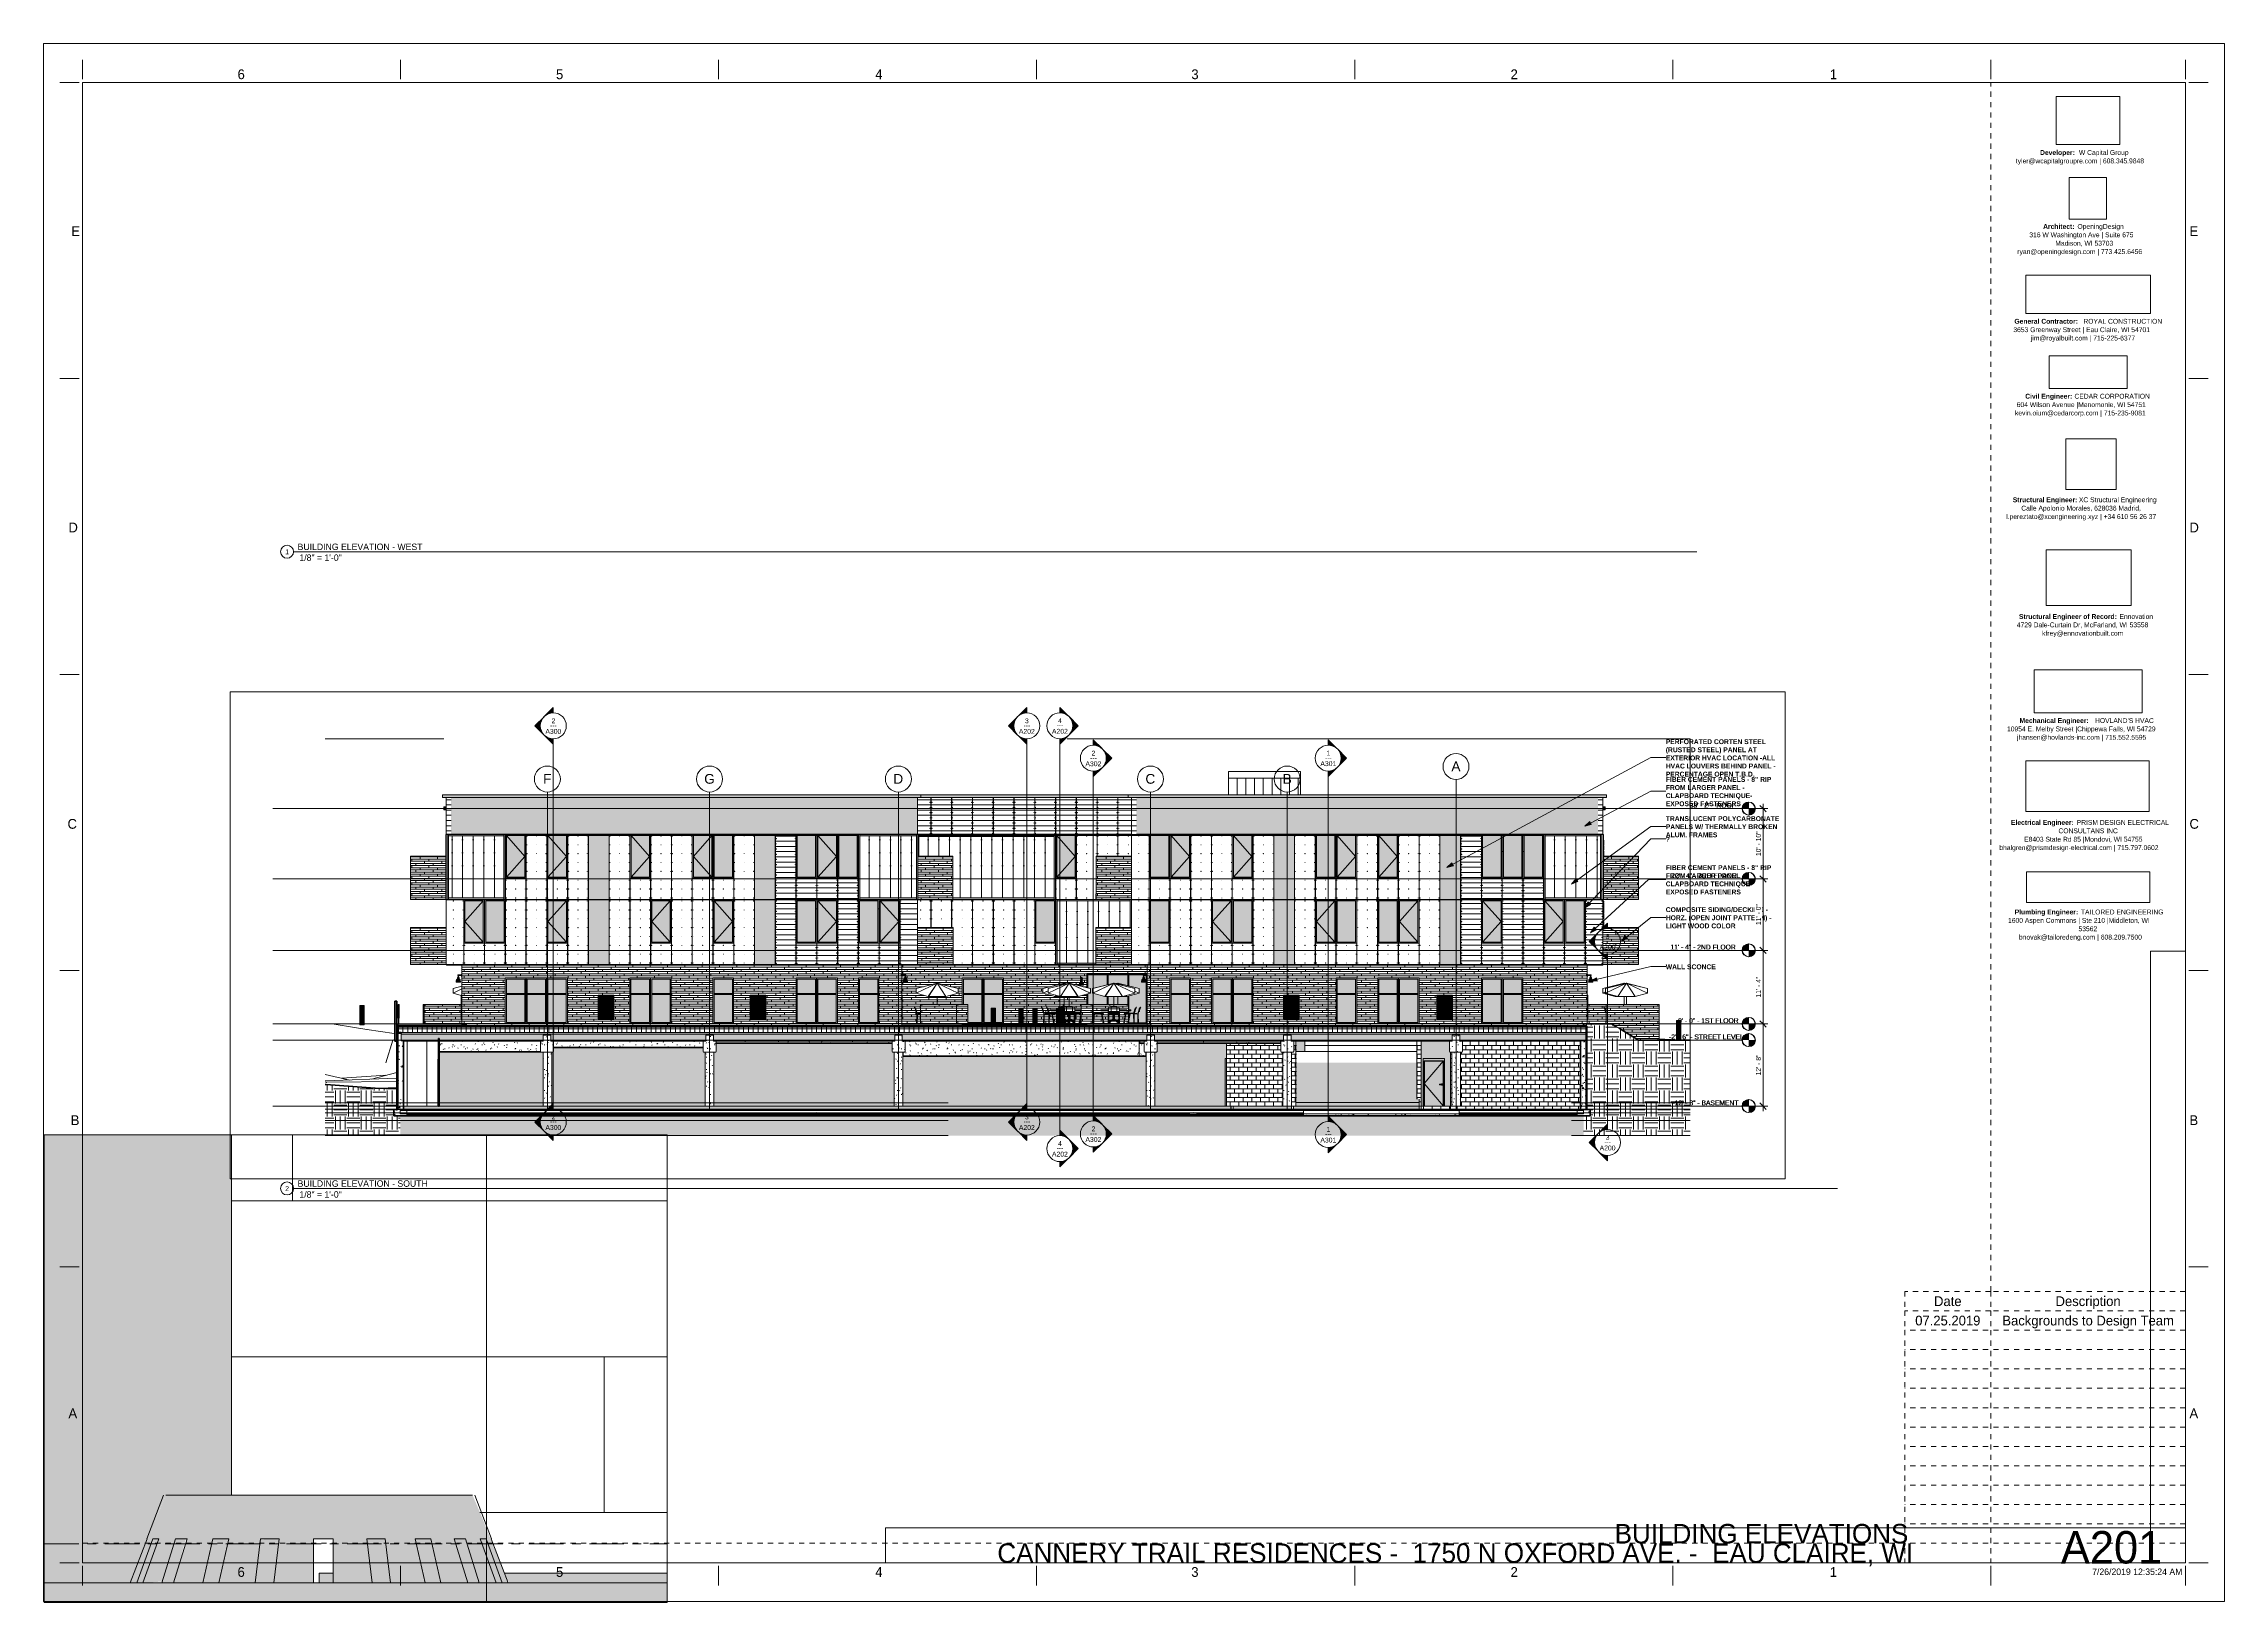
# Paper-space layout 'Layout1' of a CAD drawing. Header units: inches. Extents: x 0 to 42, y 0 to 30.
# The model-space entities are those that its viewports show. They can reach past a viewport. Long polylines and large blocks are cut down to what shows.
import ezdxf

# ---------------------------------------------------------------- set-up
doc = ezdxf.new("R2010")
doc.units = ezdxf.units.IN
doc.header["$MEASUREMENT"] = 0
for name, pattern in [('Aligning Line 1_8_', [0.25, 0.125, -0.125]), ('Dash', [0.25, 0.125, -0.125]), ('Dash 1_16_', [0.125, 0.0625, -0.0625]), ('Dot 1_32_', [0.03125, 0, -0.03125]), ('Grid Line 1_2_', [0.875, 0.5, -0.125, 0.125, -0.125])]:
    doc.linetypes.add(name, pattern=pattern)
for name, color, linetype, lineweight in [('0-2', 165, 'Continuous', 5), ('0-3', 7, 'Continuous', 9), ('0-4', 50, 'Continuous', 5), ('A-ANNO-DIMS', 211, 'Continuous', 9), ('A-ANNO-DIMS-96', 211, 'Continuous', 9), ('A-CLNG-1', 13, 'Continuous', 5), ('A-CLNG-2', 13, 'Continuous', 9), ('A-DETL', 90, 'Dot 1_32_', 13), ('A-DOOR-1', 254, 'Continuous', 9), ('A-DOOR-2', 7, 'Dash 1_16_', 9), ('A-DOOR-3', 7, 'Continuous', 9), ('A-DOOR-4', 31, 'Continuous', 9), ('A-DOOR-FRAM-1', 254, 'Continuous', 9), ('A-DOOR-FRAM-2', 7, 'Continuous', 9), ('A-DOOR-FRAM-3', 8, 'Continuous', 9), ('A-FLOR-1', 192, 'Continuous', 5), ('A-FLOR-2', 192, 'Continuous', 50), ('A-FLOR-3', 192, 'Continuous', 9), ('A-FLOR-HRAL', 11, 'Continuous', 9), ('A-FLOR-LEVL', 51, 'Continuous', 9), ('A-FLOR-LEVL-1', 51, 'Grid Line 1_2_', 9), ('A-FLOR-LEVL-2', 147, 'Continuous', 9), ('A-FLOR-MCUT', 51, 'Continuous', 13), ('A-FLOR-PATT-1', 8, 'Continuous', 9), ('A-GENM', 5, 'Continuous', 9), ('A-GENM-1', 5, 'Continuous', 5), ('A-GENM-2', 8, 'Continuous', 9), ('A-GENM-3', 7, 'Continuous', 9), ('A-GLAZ-1', 151, 'Continuous', 9), ('A-GLAZ-CURT', 52, 'Continuous', 9), ('A-GLAZ-CWMG', 51, 'Continuous', 9), ('A-GLAZ-HDLN', 1, 'Dash', 13), ('A-ROOF-1', 132, 'Continuous', 9), ('A-WALL', 113, 'Continuous', 13), ('A-WALL-1', 113, 'Continuous', 5), ('A-WALL-2', 113, 'Continuous', 9), ('A-WALL-3', 7, 'Continuous', 9), ('A-WALL-4', 113, 'Continuous', 50), ('A-WALL-PATT-1', 111, 'Continuous', 9), ('A-WALL-PATT-2', 8, 'Continuous', 9), ('C-BLDG-PADS-1', 90, 'Continuous', 13), ('C-TOPO', 7, 'Continuous', 9), ('C-TOPO-1', 250, 'Continuous', 50), ('E-LITE-EQPM', 33, 'Continuous', 9), ('G-ANNO-SCHD', 231, 'Continuous', 9), ('G-ANNO-SYMB', 111, 'Aligning Line 1_8_', 9), ('G-ANNO-SYMB-1', 147, 'Aligning Line 1_8_', 9), ('G-ANNO-SYMB-2', 111, 'Continuous', 9), ('G-ANNO-TEXT', 231, 'Continuous', 9), ('G-ANNO-TTLB', 6, 'Continuous', 9), ('G-ANNO-TTLB-MEDM', 33, 'Continuous', 20), ('G-IMPT', 8, 'Continuous', 9), ('I-FURN', 30, 'Continuous', 9), ('I-WALL-1', 50, 'Continuous', 5), ('I-WALL-2', 7, 'Continuous', 9), ('M-EQPM', 50, 'Continuous', 9), ('S-BEAM', 12, 'Continuous', 9), ('S-COLS', 52, 'Continuous', 9), ('S-FNDN-1', 32, 'Continuous', 5), ('S-FNDN-2', 32, 'Continuous', 9), ('S-FNDN-3', 252, 'Continuous', 13), ('S-FNDN-4', 7, 'Continuous', 9), ('S-FNDN-5', 250, 'Continuous', 50), ('S-FNDN-6', 9, 'Continuous', 13), ('S-FNDN-7', 32, 'Continuous', 50), ('S-GRID-1', 1, 'Grid Line 1_2_', 9), ('S-GRID-IDEN', 1, 'Continuous', 9)]:
    doc.layers.add(name, color=color, linetype=linetype, lineweight=lineweight)
doc.layers.add('G-ANNO-NPLT', color=191, linetype='Continuous', plot=False)
doc.styles.add('Arial', font='arial.ttf', dxfattribs={"height": 9})
doc.styles.add('Arial_1', font='arial.ttf', dxfattribs={"height": 18})
doc.styles.add('Century Gothic', font='ufonts.com_century-gothic.ttf', dxfattribs={"height": 9})
doc.styles.add('Century Gothic_1', font='ufonts.com_century-gothic.ttf', dxfattribs={"height": 0.1875})
doc.styles.add('Century Gothic_2', font='ufonts.com_century-gothic.ttf', dxfattribs={"height": 0.09375})
doc.styles.add('Century Gothic_3', font='ufonts.com_century-gothic.ttf', dxfattribs={"height": 0.125})
doc.styles.add('Century Gothic_4', font='ufonts.com_century-gothic.ttf', dxfattribs={"height": 0.625})
doc.styles.add('Century Gothic_5', font='ufonts.com_century-gothic.ttf', dxfattribs={"height": 0.375})
doc.styles.add('Century Gothic_B', font='GOTHICB.TTF', dxfattribs={"height": 9})
doc.styles.add('Century Gothic_B_1', font='GOTHICB.TTF', dxfattribs={"height": 0.09375})
doc.dimstyles.new('OD__1_8__Tol__', dxfattribs={"dimscale": 12, "dimtxt": 9.397514, "dimasz": 1, "dimexe": 0.75, "dimexo": 0.5, "dimgap": 0.125, "dimtad": 1, "dimdec": 3, "dimrnd": 0.125, "dimzin": 3, "dimdsep": 46, "dimlunit": 4, "dimtxsty": 'Century Gothic', "dimblk1": 'OBLIQUE', "dimblk2": 'OBLIQUE', "dimsah": 1, "dimcen": 0.09, "dimdle": 0.75, "dimazin": 0, "dimtfac": 1, "dimtdec": 4, "dimtix": 1, "dimtmove": 0, "dimatfit": 3, "dimfxl": 1, "dimtvp": 1, "dimtfill": 1, "dimfrac": 2, "dimtolj": 1, "dimtzin": 0, "dimarcsym": 2})
picture_1 = doc.add_image_def('image1.jpg', size_in_pixel=(2440, 1006))
picture_2 = doc.add_image_def('image2.jpg', size_in_pixel=(785, 514))
picture_3 = doc.add_image_def('image3.png', size_in_pixel=(300, 300))
picture_4 = doc.add_image_def('image4.jpg', size_in_pixel=(336, 83))
picture_5 = doc.add_image_def('image5.jpg', size_in_pixel=(278, 110))
picture_6 = doc.add_image_def('image6.jpg', size_in_pixel=(302, 126))
picture_7 = doc.add_image_def('image7.jpg', size_in_pixel=(261, 80))
picture_8 = doc.add_image_def('image8.jpg', size_in_pixel=(344, 261))
picture_9 = doc.add_image_def('image9.jpg', size_in_pixel=(547, 610))
picture_10 = doc.add_image_def('image10.jpg', size_in_pixel=(95, 1663))
picture_11 = doc.add_image_def('image11.jpg', size_in_pixel=(3536, 95))
pattern_1 = [(0, (0, 0), (24, 24), [24, -24]), (0, (0, 9), (24, 24), [24, -24]), (0, (0, 18), (24, 24), [24, -24]), (90, (3, 21), (-24, 24), [24, -24]), (90, (12, 21), (-24, 24), [24, -24]), (90, (21, 21), (-24, 24), [24, -24])]
pattern_2 = [(0, (12077.189, -152), (0, 8), []), (90, (12077.189, -152), (-8, 8), [8, -8])]
pattern_3 = [(0, (11546.989, 0), (0, 8), []), (90, (11546.989, 0), (-8, 8), [8, -8])]
pattern_4 = [(0, (0, 0), (30.72, 7.68), [1.267, -21.773, 1.267, -21.773, -122.88]), (0, (0, 0), (30.72, 7.68), [-46.08, 1.267, -44.813, 1.267, -21.773, -53.76]), (0, (0, 0), (30.72, 7.68), [-115.2, 1.267, -14.093, 1.267, -37.133]), (120, (11.52, 3.84), (-22.011075, 22.7643004), [1.267, -21.773, 1.267, -21.773, -122.88]), (120, (11.52, 3.84), (-22.011075, 22.7643004), [-46.08, 1.267, -44.813, 1.267, -21.773, -53.76]), (120, (11.52, 3.84), (-22.011075, 22.7643004), [-115.2, 1.267, -14.093, 1.267, -37.133]), (240, (15.36, 19.2), (-8.708925, -30.4443004), [1.267, -21.773, 1.267, -21.773, -122.88]), (240, (15.36, 19.2), (-8.708925, -30.4443004), [-46.08, 1.267, -44.813, 1.267, -21.773, -53.76]), (240, (15.36, 19.2), (-8.708925, -30.4443004), [-115.2, 1.267, -14.093, 1.267, -37.133])]
pattern_5 = [(0, (1081.915, 140.604), (-38.4, 76.8), [0.392, -38.007]), (0, (1081.915, 140.996), (-38.4, 76.8), [0.392, -38.007]), (0, (1081.915, 150.204), (-38.4, 76.8), [0.392, -38.007]), (0, (1081.915, 150.596), (-38.4, 76.8), [0.392, -38.007]), (0, (1081.915, 159.804), (-38.4, 76.8), [0.392, -38.007]), (0, (1081.915, 160.196), (-38.4, 76.8), [0.392, -38.007]), (0, (1081.915, 169.404), (-38.4, 76.8), [0.392, -38.007]), (0, (1081.915, 169.796), (-38.4, 76.8), [0.392, -38.007]), (0, (1081.915, 179.004), (-38.4, 76.8), [0.392, -38.007]), (0, (1081.915, 179.396), (-38.4, 76.8), [0.392, -38.007]), (0, (1081.915, 188.604), (-38.4, 76.8), [0.392, -38.007]), (0, (1081.915, 188.996), (-38.4, 76.8), [0.392, -38.007]), (0, (1081.915, 198.204), (-38.4, 76.8), [0.392, -38.007]), (0, (1081.915, 198.596), (-38.4, 76.8), [0.392, -38.007]), (0, (1081.915, 207.804), (-38.4, 76.8), [0.392, -38.007]), (0, (1081.915, 208.196), (-38.4, 76.8), [0.392, -38.007]), (0, (1116.815, 140.604), (-38.4, 76.8), [0.392, -38.007]), (0, (1116.815, 140.996), (-38.4, 76.8), [0.392, -38.007]), (0, (1116.815, 150.204), (-38.4, 76.8), [0.392, -38.007]), (0, (1116.815, 150.596), (-38.4, 76.8), [0.392, -38.007]), (0, (1116.815, 159.804), (-38.4, 76.8), [0.392, -38.007]), (0, (1116.815, 160.196), (-38.4, 76.8), [0.392, -38.007]), (0, (1116.815, 169.404), (-38.4, 76.8), [0.392, -38.007]), (0, (1116.815, 169.796), (-38.4, 76.8), [0.392, -38.007]), (0, (1116.815, 179.004), (-38.4, 76.8), [0.392, -38.007]), (0, (1116.815, 179.396), (-38.4, 76.8), [0.392, -38.007]), (0, (1116.815, 188.604), (-38.4, 76.8), [0.392, -38.007]), (0, (1116.815, 188.996), (-38.4, 76.8), [0.392, -38.007]), (0, (1116.815, 198.204), (-38.4, 76.8), [0.392, -38.007]), (0, (1116.815, 198.596), (-38.4, 76.8), [0.392, -38.007]), (0, (1116.815, 207.804), (-38.4, 76.8), [0.392, -38.007]), (0, (1116.815, 208.196), (-38.4, 76.8), [0.392, -38.007]), (90, (1080.174, 136), (-38.4, 2e-15), [76.8, 0, 0, 0]), (90, (1080.55, 136), (-38.4, 2e-15), [76.8, 0, 0, 0]), (90, (1081.915, 140.604), (-38.4, 2e-15), [0.392, -76.407]), (90, (1081.915, 150.204), (-38.4, 2e-15), [0.392, -76.407]), (90, (1081.915, 159.804), (-38.4, 2e-15), [0.392, -76.407]), (90, (1081.915, 169.404), (-38.4, 2e-15), [0.392, -76.407]), (90, (1081.915, 179.004), (-38.4, 2e-15), [0.392, -76.407]), (90, (1081.915, 188.604), (-38.4, 2e-15), [0.392, -76.407]), (90, (1081.915, 198.204), (-38.4, 2e-15), [0.392, -76.407]), (90, (1081.915, 207.804), (-38.4, 2e-15), [0.392, -76.407]), (90, (1082.308, 140.604), (-38.4, 2e-15), [0.392, -76.407]), (90, (1082.308, 150.204), (-38.4, 2e-15), [0.392, -76.407]), (90, (1082.308, 159.804), (-38.4, 2e-15), [0.392, -76.407]), (90, (1082.308, 169.404), (-38.4, 2e-15), [0.392, -76.407]), (90, (1082.308, 179.004), (-38.4, 2e-15), [0.392, -76.407]), (90, (1082.308, 188.604), (-38.4, 2e-15), [0.392, -76.407]), (90, (1082.308, 198.204), (-38.4, 2e-15), [0.392, -76.407]), (90, (1082.308, 207.804), (-38.4, 2e-15), [0.392, -76.407]), (90, (1116.815, 140.604), (-38.4, 2e-15), [0.392, -76.407]), (90, (1116.815, 150.204), (-38.4, 2e-15), [0.392, -76.407]), (90, (1116.815, 159.804), (-38.4, 2e-15), [0.392, -76.407]), (90, (1116.815, 169.404), (-38.4, 2e-15), [0.392, -76.407]), (90, (1116.815, 179.004), (-38.4, 2e-15), [0.392, -76.407]), (90, (1116.815, 188.604), (-38.4, 2e-15), [0.392, -76.407]), (90, (1116.815, 198.204), (-38.4, 2e-15), [0.392, -76.407]), (90, (1116.815, 207.804), (-38.4, 2e-15), [0.392, -76.407]), (90, (1117.208, 140.604), (-38.4, 2e-15), [0.392, -76.407]), (90, (1117.208, 150.204), (-38.4, 2e-15), [0.392, -76.407]), (90, (1117.208, 159.804), (-38.4, 2e-15), [0.392, -76.407]), (90, (1117.208, 169.404), (-38.4, 2e-15), [0.392, -76.407]), (90, (1117.208, 179.004), (-38.4, 2e-15), [0.392, -76.407]), (90, (1117.208, 188.604), (-38.4, 2e-15), [0.392, -76.407]), (90, (1117.208, 198.204), (-38.4, 2e-15), [0.392, -76.407]), (90, (1117.208, 207.804), (-38.4, 2e-15), [0.392, -76.407]), (180, (1118.57, 136), (-38.4, 76.8), [38.025, -0.375]), (180, (1118.57, 145.6), (-38.4, 76.8), [38.025, -0.375]), (180, (1118.57, 155.2), (-38.4, 76.8), [38.025, -0.375]), (180, (1118.57, 164.8), (-38.4, 76.8), [38.025, -0.375]), (180, (1118.57, 174.4), (-38.4, 76.8), [38.025, -0.375]), (180, (1118.57, 184), (-38.4, 76.8), [38.025, -0.375]), (180, (1118.57, 193.6), (-38.4, 76.8), [38.025, -0.375]), (180, (1118.57, 203.2), (-38.4, 76.8), [38.025, -0.375])]
pattern_6 = [(0, (1081.91, 112.3), (-38.4, 120.375), [0.392, -38.007]), (0, (1081.91, 112.7), (-38.4, 120.375), [0.392, -38.007]), (0, (1081.91, 128.66), (-38.4, 120.375), [0.392, -38.007]), (0, (1081.91, 129.05), (-38.4, 120.375), [0.392, -38.007]), (0, (1081.91, 145.02), (-38.4, 120.375), [0.392, -38.007]), (0, (1081.91, 145.41), (-38.4, 120.375), [0.392, -38.007]), (0, (1081.91, 161.38), (-38.4, 120.375), [0.392, -38.007]), (0, (1081.91, 161.77), (-38.4, 120.375), [0.392, -38.007]), (0, (1081.91, 177.73), (-38.4, 120.375), [0.392, -38.007]), (0, (1081.91, 178.12), (-38.4, 120.375), [0.392, -38.007]), (0, (1081.91, 194.09), (-38.4, 120.375), [0.392, -38.007]), (0, (1081.91, 194.48), (-38.4, 120.375), [0.392, -38.007]), (0, (1081.91, 210.45), (-38.4, 120.375), [0.392, -38.007]), (0, (1081.91, 210.84), (-38.4, 120.375), [0.392, -38.007]), (0, (1081.91, 226.8), (-38.4, 120.375), [0.392, -38.007]), (0, (1081.91, 227.2), (-38.4, 120.375), [0.392, -38.007]), (0, (1099.36, 112.3), (-38.4, 120.375), [0.392, -38.007]), (0, (1099.36, 112.7), (-38.4, 120.375), [0.392, -38.007]), (0, (1099.36, 128.66), (-38.4, 120.375), [0.392, -38.007]), (0, (1099.36, 129.05), (-38.4, 120.375), [0.392, -38.007]), (0, (1099.36, 145.02), (-38.4, 120.375), [0.392, -38.007]), (0, (1099.36, 145.41), (-38.4, 120.375), [0.392, -38.007]), (0, (1099.36, 161.38), (-38.4, 120.375), [0.392, -38.007]), (0, (1099.36, 161.77), (-38.4, 120.375), [0.392, -38.007]), (0, (1099.36, 177.73), (-38.4, 120.375), [0.392, -38.007]), (0, (1099.36, 178.12), (-38.4, 120.375), [0.392, -38.007]), (0, (1099.36, 194.09), (-38.4, 120.375), [0.392, -38.007]), (0, (1099.36, 194.48), (-38.4, 120.375), [0.392, -38.007]), (0, (1099.36, 210.45), (-38.4, 120.375), [0.392, -38.007]), (0, (1099.36, 210.84), (-38.4, 120.375), [0.392, -38.007]), (0, (1099.36, 226.8), (-38.4, 120.375), [0.392, -38.007]), (0, (1099.36, 227.2), (-38.4, 120.375), [0.392, -38.007]), (0, (1116.81, 112.3), (-38.4, 120.375), [0.392, -38.007]), (0, (1116.81, 112.7), (-38.4, 120.375), [0.392, -38.007]), (0, (1116.81, 128.66), (-38.4, 120.375), [0.392, -38.007]), (0, (1116.81, 129.05), (-38.4, 120.375), [0.392, -38.007]), (0, (1116.81, 145.02), (-38.4, 120.375), [0.392, -38.007]), (0, (1116.81, 145.41), (-38.4, 120.375), [0.392, -38.007]), (0, (1116.81, 161.38), (-38.4, 120.375), [0.392, -38.007]), (0, (1116.81, 161.77), (-38.4, 120.375), [0.392, -38.007]), (0, (1116.81, 177.73), (-38.4, 120.375), [0.392, -38.007]), (0, (1116.81, 178.12), (-38.4, 120.375), [0.392, -38.007]), (0, (1116.81, 194.09), (-38.4, 120.375), [0.392, -38.007]), (0, (1116.81, 194.48), (-38.4, 120.375), [0.392, -38.007]), (0, (1116.81, 210.45), (-38.4, 120.375), [0.392, -38.007]), (0, (1116.81, 210.84), (-38.4, 120.375), [0.392, -38.007]), (0, (1116.81, 226.8), (-38.4, 120.375), [0.392, -38.007]), (0, (1116.81, 227.2), (-38.4, 120.375), [0.392, -38.007]), (90, (1080.174, 109.75), (-38.4, 2e-15), [120, -0.375]), (90, (1080.55, 109.75), (-38.4, 2e-15), [120, -0.375]), (90, (1081.915, 112.304), (-38.4, 2e-15), [0.392, -119.982]), (90, (1081.915, 128.66), (-38.4, 2e-15), [0.392, -119.982]), (90, (1081.915, 145.018), (-38.4, 2e-15), [0.392, -119.982]), (90, (1081.915, 161.375), (-38.4, 2e-15), [0.392, -119.982]), (90, (1081.915, 177.732), (-38.4, 2e-15), [0.392, -119.982]), (90, (1081.915, 194.09), (-38.4, 2e-15), [0.392, -119.982]), (90, (1081.915, 210.447), (-38.4, 2e-15), [0.392, -119.982]), (90, (1081.915, 226.804), (-38.4, 2e-15), [0.392, -119.982]), (90, (1082.308, 112.304), (-38.4, 2e-15), [0.392, -119.982]), (90, (1082.308, 128.66), (-38.4, 2e-15), [0.392, -119.982]), (90, (1082.308, 145.018), (-38.4, 2e-15), [0.392, -119.982]), (90, (1082.308, 161.375), (-38.4, 2e-15), [0.392, -119.982]), (90, (1082.308, 177.732), (-38.4, 2e-15), [0.392, -119.982]), (90, (1082.308, 194.09), (-38.4, 2e-15), [0.392, -119.982]), (90, (1082.308, 210.447), (-38.4, 2e-15), [0.392, -119.982]), (90, (1082.308, 226.804), (-38.4, 2e-15), [0.392, -119.982]), (90, (1099.365, 112.304), (-38.4, 2e-15), [0.392, -119.982]), (90, (1099.365, 128.66), (-38.4, 2e-15), [0.392, -119.982]), (90, (1099.365, 145.018), (-38.4, 2e-15), [0.392, -119.982]), (90, (1099.365, 161.375), (-38.4, 2e-15), [0.392, -119.982]), (90, (1099.365, 177.732), (-38.4, 2e-15), [0.392, -119.982]), (90, (1099.365, 194.09), (-38.4, 2e-15), [0.392, -119.982]), (90, (1099.365, 210.447), (-38.4, 2e-15), [0.392, -119.982]), (90, (1099.365, 226.804), (-38.4, 2e-15), [0.392, -119.982]), (90, (1099.758, 112.304), (-38.4, 2e-15), [0.392, -119.982]), (90, (1099.758, 128.66), (-38.4, 2e-15), [0.392, -119.982]), (90, (1099.758, 145.018), (-38.4, 2e-15), [0.392, -119.982]), (90, (1099.758, 161.375), (-38.4, 2e-15), [0.392, -119.982]), (90, (1099.758, 177.732), (-38.4, 2e-15), [0.392, -119.982]), (90, (1099.758, 194.09), (-38.4, 2e-15), [0.392, -119.982]), (90, (1099.758, 210.447), (-38.4, 2e-15), [0.392, -119.982]), (90, (1099.758, 226.804), (-38.4, 2e-15), [0.392, -119.982]), (90, (1116.815, 112.304), (-38.4, 2e-15), [0.392, -119.982]), (90, (1116.815, 128.66), (-38.4, 2e-15), [0.392, -119.982]), (90, (1116.815, 145.018), (-38.4, 2e-15), [0.392, -119.982]), (90, (1116.815, 161.375), (-38.4, 2e-15), [0.392, -119.982]), (90, (1116.815, 177.732), (-38.4, 2e-15), [0.392, -119.982]), (90, (1116.815, 194.09), (-38.4, 2e-15), [0.392, -119.982]), (90, (1116.815, 210.447), (-38.4, 2e-15), [0.392, -119.982]), (90, (1116.815, 226.804), (-38.4, 2e-15), [0.392, -119.982]), (90, (1117.208, 112.304), (-38.4, 2e-15), [0.392, -119.982]), (90, (1117.208, 128.66), (-38.4, 2e-15), [0.392, -119.982]), (90, (1117.208, 145.018), (-38.4, 2e-15), [0.392, -119.982]), (90, (1117.208, 161.375), (-38.4, 2e-15), [0.392, -119.982]), (90, (1117.208, 177.732), (-38.4, 2e-15), [0.392, -119.982]), (90, (1117.208, 194.09), (-38.4, 2e-15), [0.392, -119.982]), (90, (1117.208, 210.447), (-38.4, 2e-15), [0.392, -119.982]), (90, (1117.208, 226.804), (-38.4, 2e-15), [0.392, -119.982]), (180, (1118.57, 109.38), (-38.4, 120.375), [38.025, -0.375]), (180, (1118.57, 109.75), (-38.4, 120.375), [38.025, -0.375])]
pattern_7 = [(0, (-185.29, 112.3), (-38.4, 120.375), [0.392, -38.007]), (0, (-185.29, 112.7), (-38.4, 120.375), [0.392, -38.007]), (0, (-185.29, 128.66), (-38.4, 120.375), [0.392, -38.007]), (0, (-185.29, 129.05), (-38.4, 120.375), [0.392, -38.007]), (0, (-185.29, 145.02), (-38.4, 120.375), [0.392, -38.007]), (0, (-185.29, 145.41), (-38.4, 120.375), [0.392, -38.007]), (0, (-185.29, 161.38), (-38.4, 120.375), [0.392, -38.007]), (0, (-185.29, 161.77), (-38.4, 120.375), [0.392, -38.007]), (0, (-185.29, 177.73), (-38.4, 120.375), [0.392, -38.007]), (0, (-185.29, 178.12), (-38.4, 120.375), [0.392, -38.007]), (0, (-185.29, 194.09), (-38.4, 120.375), [0.392, -38.007]), (0, (-185.29, 194.48), (-38.4, 120.375), [0.392, -38.007]), (0, (-185.29, 210.45), (-38.4, 120.375), [0.392, -38.007]), (0, (-185.29, 210.84), (-38.4, 120.375), [0.392, -38.007]), (0, (-185.29, 226.8), (-38.4, 120.375), [0.392, -38.007]), (0, (-185.29, 227.2), (-38.4, 120.375), [0.392, -38.007]), (0, (-167.84, 112.3), (-38.4, 120.375), [0.392, -38.007]), (0, (-167.84, 112.7), (-38.4, 120.375), [0.392, -38.007]), (0, (-167.84, 128.66), (-38.4, 120.375), [0.392, -38.007]), (0, (-167.84, 129.05), (-38.4, 120.375), [0.392, -38.007]), (0, (-167.84, 145.02), (-38.4, 120.375), [0.392, -38.007]), (0, (-167.84, 145.41), (-38.4, 120.375), [0.392, -38.007]), (0, (-167.84, 161.38), (-38.4, 120.375), [0.392, -38.007]), (0, (-167.84, 161.77), (-38.4, 120.375), [0.392, -38.007]), (0, (-167.84, 177.73), (-38.4, 120.375), [0.392, -38.007]), (0, (-167.84, 178.12), (-38.4, 120.375), [0.392, -38.007]), (0, (-167.84, 194.09), (-38.4, 120.375), [0.392, -38.007]), (0, (-167.84, 194.48), (-38.4, 120.375), [0.392, -38.007]), (0, (-167.84, 210.45), (-38.4, 120.375), [0.392, -38.007]), (0, (-167.84, 210.84), (-38.4, 120.375), [0.392, -38.007]), (0, (-167.84, 226.8), (-38.4, 120.375), [0.392, -38.007]), (0, (-167.84, 227.2), (-38.4, 120.375), [0.392, -38.007]), (0, (-150.39, 112.3), (-38.4, 120.375), [0.392, -38.007]), (0, (-150.39, 112.7), (-38.4, 120.375), [0.392, -38.007]), (0, (-150.39, 128.66), (-38.4, 120.375), [0.392, -38.007]), (0, (-150.39, 129.05), (-38.4, 120.375), [0.392, -38.007]), (0, (-150.39, 145.02), (-38.4, 120.375), [0.392, -38.007]), (0, (-150.39, 145.41), (-38.4, 120.375), [0.392, -38.007]), (0, (-150.39, 161.38), (-38.4, 120.375), [0.392, -38.007]), (0, (-150.39, 161.77), (-38.4, 120.375), [0.392, -38.007]), (0, (-150.39, 177.73), (-38.4, 120.375), [0.392, -38.007]), (0, (-150.39, 178.12), (-38.4, 120.375), [0.392, -38.007]), (0, (-150.39, 194.09), (-38.4, 120.375), [0.392, -38.007]), (0, (-150.39, 194.48), (-38.4, 120.375), [0.392, -38.007]), (0, (-150.39, 210.45), (-38.4, 120.375), [0.392, -38.007]), (0, (-150.39, 210.84), (-38.4, 120.375), [0.392, -38.007]), (0, (-150.39, 226.8), (-38.4, 120.375), [0.392, -38.007]), (0, (-150.39, 227.2), (-38.4, 120.375), [0.392, -38.007]), (90, (-187.026, 109.75), (-38.4, 2e-15), [120, -0.375]), (90, (-186.65, 109.75), (-38.4, 2e-15), [120, -0.375]), (90, (-185.285, 112.304), (-38.4, 2e-15), [0.392, -119.982]), (90, (-185.285, 128.66), (-38.4, 2e-15), [0.392, -119.982]), (90, (-185.285, 145.018), (-38.4, 2e-15), [0.392, -119.982]), (90, (-185.285, 161.375), (-38.4, 2e-15), [0.392, -119.982]), (90, (-185.285, 177.732), (-38.4, 2e-15), [0.392, -119.982]), (90, (-185.285, 194.09), (-38.4, 2e-15), [0.392, -119.982]), (90, (-185.285, 210.447), (-38.4, 2e-15), [0.392, -119.982]), (90, (-185.285, 226.804), (-38.4, 2e-15), [0.392, -119.982]), (90, (-184.892, 112.304), (-38.4, 2e-15), [0.392, -119.982]), (90, (-184.892, 128.66), (-38.4, 2e-15), [0.392, -119.982]), (90, (-184.892, 145.018), (-38.4, 2e-15), [0.392, -119.982]), (90, (-184.892, 161.375), (-38.4, 2e-15), [0.392, -119.982]), (90, (-184.892, 177.732), (-38.4, 2e-15), [0.392, -119.982]), (90, (-184.892, 194.09), (-38.4, 2e-15), [0.392, -119.982]), (90, (-184.892, 210.447), (-38.4, 2e-15), [0.392, -119.982]), (90, (-184.892, 226.804), (-38.4, 2e-15), [0.392, -119.982]), (90, (-167.835, 112.304), (-38.4, 2e-15), [0.392, -119.982]), (90, (-167.835, 128.66), (-38.4, 2e-15), [0.392, -119.982]), (90, (-167.835, 145.018), (-38.4, 2e-15), [0.392, -119.982]), (90, (-167.835, 161.375), (-38.4, 2e-15), [0.392, -119.982]), (90, (-167.835, 177.732), (-38.4, 2e-15), [0.392, -119.982]), (90, (-167.835, 194.09), (-38.4, 2e-15), [0.392, -119.982]), (90, (-167.835, 210.447), (-38.4, 2e-15), [0.392, -119.982]), (90, (-167.835, 226.804), (-38.4, 2e-15), [0.392, -119.982]), (90, (-167.442, 112.304), (-38.4, 2e-15), [0.392, -119.982]), (90, (-167.442, 128.66), (-38.4, 2e-15), [0.392, -119.982]), (90, (-167.442, 145.018), (-38.4, 2e-15), [0.392, -119.982]), (90, (-167.442, 161.375), (-38.4, 2e-15), [0.392, -119.982]), (90, (-167.442, 177.732), (-38.4, 2e-15), [0.392, -119.982]), (90, (-167.442, 194.09), (-38.4, 2e-15), [0.392, -119.982]), (90, (-167.442, 210.447), (-38.4, 2e-15), [0.392, -119.982]), (90, (-167.442, 226.804), (-38.4, 2e-15), [0.392, -119.982]), (90, (-150.385, 112.304), (-38.4, 2e-15), [0.392, -119.982]), (90, (-150.385, 128.66), (-38.4, 2e-15), [0.392, -119.982]), (90, (-150.385, 145.018), (-38.4, 2e-15), [0.392, -119.982]), (90, (-150.385, 161.375), (-38.4, 2e-15), [0.392, -119.982]), (90, (-150.385, 177.732), (-38.4, 2e-15), [0.392, -119.982]), (90, (-150.385, 194.09), (-38.4, 2e-15), [0.392, -119.982]), (90, (-150.385, 210.447), (-38.4, 2e-15), [0.392, -119.982]), (90, (-150.385, 226.804), (-38.4, 2e-15), [0.392, -119.982]), (90, (-149.992, 112.304), (-38.4, 2e-15), [0.392, -119.982]), (90, (-149.992, 128.66), (-38.4, 2e-15), [0.392, -119.982]), (90, (-149.992, 145.018), (-38.4, 2e-15), [0.392, -119.982]), (90, (-149.992, 161.375), (-38.4, 2e-15), [0.392, -119.982]), (90, (-149.992, 177.732), (-38.4, 2e-15), [0.392, -119.982]), (90, (-149.992, 194.09), (-38.4, 2e-15), [0.392, -119.982]), (90, (-149.992, 210.447), (-38.4, 2e-15), [0.392, -119.982]), (90, (-149.992, 226.804), (-38.4, 2e-15), [0.392, -119.982]), (180, (-148.63, 109.38), (-38.4, 120.375), [38.025, -0.375]), (180, (-148.63, 109.75), (-38.4, 120.375), [38.025, -0.375])]
pattern_8 = [(0, (-185.285, 140.604), (-38.4, 76.8), [0.392, -38.007]), (0, (-185.285, 140.996), (-38.4, 76.8), [0.392, -38.007]), (0, (-185.285, 150.204), (-38.4, 76.8), [0.392, -38.007]), (0, (-185.285, 150.596), (-38.4, 76.8), [0.392, -38.007]), (0, (-185.285, 159.804), (-38.4, 76.8), [0.392, -38.007]), (0, (-185.285, 160.196), (-38.4, 76.8), [0.392, -38.007]), (0, (-185.285, 169.404), (-38.4, 76.8), [0.392, -38.007]), (0, (-185.285, 169.796), (-38.4, 76.8), [0.392, -38.007]), (0, (-185.285, 179.004), (-38.4, 76.8), [0.392, -38.007]), (0, (-185.285, 179.396), (-38.4, 76.8), [0.392, -38.007]), (0, (-185.285, 188.604), (-38.4, 76.8), [0.392, -38.007]), (0, (-185.285, 188.996), (-38.4, 76.8), [0.392, -38.007]), (0, (-185.285, 198.204), (-38.4, 76.8), [0.392, -38.007]), (0, (-185.285, 198.596), (-38.4, 76.8), [0.392, -38.007]), (0, (-185.285, 207.804), (-38.4, 76.8), [0.392, -38.007]), (0, (-185.285, 208.196), (-38.4, 76.8), [0.392, -38.007]), (0, (-150.385, 140.604), (-38.4, 76.8), [0.392, -38.007]), (0, (-150.385, 140.996), (-38.4, 76.8), [0.392, -38.007]), (0, (-150.385, 150.204), (-38.4, 76.8), [0.392, -38.007]), (0, (-150.385, 150.596), (-38.4, 76.8), [0.392, -38.007]), (0, (-150.385, 159.804), (-38.4, 76.8), [0.392, -38.007]), (0, (-150.385, 160.196), (-38.4, 76.8), [0.392, -38.007]), (0, (-150.385, 169.404), (-38.4, 76.8), [0.392, -38.007]), (0, (-150.385, 169.796), (-38.4, 76.8), [0.392, -38.007]), (0, (-150.385, 179.004), (-38.4, 76.8), [0.392, -38.007]), (0, (-150.385, 179.396), (-38.4, 76.8), [0.392, -38.007]), (0, (-150.385, 188.604), (-38.4, 76.8), [0.392, -38.007]), (0, (-150.385, 188.996), (-38.4, 76.8), [0.392, -38.007]), (0, (-150.385, 198.204), (-38.4, 76.8), [0.392, -38.007]), (0, (-150.385, 198.596), (-38.4, 76.8), [0.392, -38.007]), (0, (-150.385, 207.804), (-38.4, 76.8), [0.392, -38.007]), (0, (-150.385, 208.196), (-38.4, 76.8), [0.392, -38.007]), (90, (-187.026, 136), (-38.4, 2e-15), [76.8, 0, 0, 0]), (90, (-186.65, 136), (-38.4, 2e-15), [76.8, 0, 0, 0]), (90, (-185.285, 140.604), (-38.4, 2e-15), [0.392, -76.407]), (90, (-185.285, 150.204), (-38.4, 2e-15), [0.392, -76.407]), (90, (-185.285, 159.804), (-38.4, 2e-15), [0.392, -76.407]), (90, (-185.285, 169.404), (-38.4, 2e-15), [0.392, -76.407]), (90, (-185.285, 179.004), (-38.4, 2e-15), [0.392, -76.407]), (90, (-185.285, 188.604), (-38.4, 2e-15), [0.392, -76.407]), (90, (-185.285, 198.204), (-38.4, 2e-15), [0.392, -76.407]), (90, (-185.285, 207.804), (-38.4, 2e-15), [0.392, -76.407]), (90, (-184.892, 140.604), (-38.4, 2e-15), [0.392, -76.407]), (90, (-184.892, 150.204), (-38.4, 2e-15), [0.392, -76.407]), (90, (-184.892, 159.804), (-38.4, 2e-15), [0.392, -76.407]), (90, (-184.892, 169.404), (-38.4, 2e-15), [0.392, -76.407]), (90, (-184.892, 179.004), (-38.4, 2e-15), [0.392, -76.407]), (90, (-184.892, 188.604), (-38.4, 2e-15), [0.392, -76.407]), (90, (-184.892, 198.204), (-38.4, 2e-15), [0.392, -76.407]), (90, (-184.892, 207.804), (-38.4, 2e-15), [0.392, -76.407]), (90, (-150.385, 140.604), (-38.4, 2e-15), [0.392, -76.407]), (90, (-150.385, 150.204), (-38.4, 2e-15), [0.392, -76.407]), (90, (-150.385, 159.804), (-38.4, 2e-15), [0.392, -76.407]), (90, (-150.385, 169.404), (-38.4, 2e-15), [0.392, -76.407]), (90, (-150.385, 179.004), (-38.4, 2e-15), [0.392, -76.407]), (90, (-150.385, 188.604), (-38.4, 2e-15), [0.392, -76.407]), (90, (-150.385, 198.204), (-38.4, 2e-15), [0.392, -76.407]), (90, (-150.385, 207.804), (-38.4, 2e-15), [0.392, -76.407]), (90, (-149.992, 140.604), (-38.4, 2e-15), [0.392, -76.407]), (90, (-149.992, 150.204), (-38.4, 2e-15), [0.392, -76.407]), (90, (-149.992, 159.804), (-38.4, 2e-15), [0.392, -76.407]), (90, (-149.992, 169.404), (-38.4, 2e-15), [0.392, -76.407]), (90, (-149.992, 179.004), (-38.4, 2e-15), [0.392, -76.407]), (90, (-149.992, 188.604), (-38.4, 2e-15), [0.392, -76.407]), (90, (-149.992, 198.204), (-38.4, 2e-15), [0.392, -76.407]), (90, (-149.992, 207.804), (-38.4, 2e-15), [0.392, -76.407]), (180, (-148.63, 136), (-38.4, 76.8), [38.025, -0.375]), (180, (-148.63, 145.6), (-38.4, 76.8), [38.025, -0.375]), (180, (-148.63, 155.2), (-38.4, 76.8), [38.025, -0.375]), (180, (-148.63, 164.8), (-38.4, 76.8), [38.025, -0.375]), (180, (-148.63, 174.4), (-38.4, 76.8), [38.025, -0.375]), (180, (-148.63, 184), (-38.4, 76.8), [38.025, -0.375]), (180, (-148.63, 193.6), (-38.4, 76.8), [38.025, -0.375]), (180, (-148.63, 203.2), (-38.4, 76.8), [38.025, -0.375])]
pattern_9 = [(0, (-11044.228, 0), (0, 9), []), (90, (-11044.228, 0), (-9, 6e-16), [])]
pattern_10 = [(0, (1176.3606, 0.8), (0, 4), []), (90, (1176.3606, 0.8), (-8, 8), [4, -28]), (90, (1192.3606, 4.8), (-8, 8), [4, -28])]
pattern_11 = [(0, (-1030.8264, 0.8), (0, 4), []), (90, (-1030.8264, 0.8), (-8, 8), [4, -28]), (90, (-1014.8264, 4.8), (-8, 8), [4, -28])]
pattern_12 = [(0, (236.3736, 0.8), (0, 4), []), (90, (236.3736, 0.8), (-8, 8), [4, -28]), (90, (252.3736, 4.8), (-8, 8), [4, -28])]
pattern_13 = [(50, (-11044.228, 0), (27.5427, -2.40992), [2.88, -31.68]), (355, (-11044.228, 0), (-5.327844, 28.884266), [2.304, -25.344]), (100.451, (-11041.933, -0.2), (22.215316, 26.47393), [2.448, -26.924]), (46.184, (-11044.23, 7.68), (40.98187, -6.35642), [4.32, -47.52]), (96.636, (-11040.813, 7.15), (35.89075, 37.40619), [3.671, -40.386]), (351.184, (-11044.23, 7.68), (35.89097, 37.40622), [3.456, -38.016]), (21, (-11040.388, 5.76), (22.921036, -15.46073), [2.88, -31.68]), (326, (-11040.388, 5.76), (9.34353, 27.84574), [2.304, -25.344]), (71.451, (-11038.478, 4.472), (32.26477, 12.38442), [2.448, -26.924]), (37.5, (-11044.228, 0), (0.466855, 12.782707), [1.267, -23.77, 1.267, -24.461, -25.44]), (37.5, (-11044.228, 0), (0.466855, 12.782707), [-50.765, 1.267, -24.173]), (7.5, (-11044.228, 0), (10.10159, 15.14509), [1.267, -13.402, 1.267, -23.194, -9.696]), (7.5, (-11044.228, 0), (10.10159, 15.14509), [-39.13, 1.267, -8.429]), (327.5, (-11052.791, 0), (20.499161, -0.86578), [1.267, -8.333, 1.267, -28.685, -39.744]), (327.5, (-11052.791, 0), (20.499161, -0.86578), [-39.552, 1.267, -38.477]), (317.5, (-11056.631, 0), (22.39478, 3.844288), [1.267, -11.213, 1.267, -18.624, -28.224]), (317.5, (-11056.631, 0), (22.39478, 3.844288), [-32.371, 1.267, -26.957])]
pattern_14 = [(0, (-118.1644, 0.8), (0, 4), []), (90, (-118.1644, 0.8), (-8, 8), [4, -28]), (90, (-102.1644, 4.8), (-8, 8), [4, -28])]
pattern_15 = [(0, (128.4856, 0.8), (0, 4), []), (90, (128.4856, 0.8), (-8, 8), [4, -28]), (90, (144.4856, 4.8), (-8, 8), [4, -28])]
pattern_16 = [(0, (-1102.9144, 0.8), (0, 4), []), (90, (-1102.9144, 0.8), (-8, 8), [4, -28]), (90, (-1086.9144, 4.8), (-8, 8), [4, -28])]
pattern_17 = [(90, (511.01, 398), (-16.082, 1e-15), [])]

# ---------------------------------------------------------------- blocks, each defined once
blk = doc.blocks.new('OD Title Block - 30x42 - CDs - one-598439-BUILDING ELEVATIONS')
at = {"layer": 'G-ANNO-TTLB'}
for p, q in [((-0.01, 30.014), (41.99, 30.014)), ((-0.01, 0.014), (-0.01, 30.014)), ((41.99, 0.014), (41.99, 30.014)), ((-0.01, 0.014), (41.99, 0.014))]:
    blk.add_line(p, q, dxfattribs=at)
at = {"layer": 'G-ANNO-TTLB', "linetype": 'Dot 1_32_', "lineweight": 13}
for p, q in [((37.49, 5.989), (37.49, 29.264)), ((0.74, 1.137), (35.905, 1.137))]:
    blk.add_line(p, q, dxfattribs=at)
at = {"layer": 'G-ANNO-TTLB-MEDM'}
for p, q in [((0.74, 29.326), (0.74, 29.701)), ((6.865, 29.326), (6.865, 29.701)), ((12.99, 29.326), (12.99, 29.701)), ((19.115, 29.326), (19.115, 29.701)), ((25.24, 29.326), (25.24, 29.701)), ((31.365, 29.326), (31.365, 29.701)), ((37.49, 29.326), (37.49, 29.701)), ((41.24, 29.326), (41.24, 29.701)), ((0.677, 29.264), (0.302, 29.264)), ((0.74, 29.264), (41.24, 29.264)), ((0.74, 29.264), (0.74, 0.764)), ((41.24, 29.264), (41.24, 0.764)), ((41.302, 29.264), (41.677, 29.264)), ((0.677, 23.564), (0.302, 23.564)), ((41.302, 23.564), (41.677, 23.564)), ((0.677, 17.864), (0.302, 17.864)), ((41.302, 17.864), (41.677, 17.864)), ((0.677, 12.164), (0.302, 12.164)), ((41.302, 12.164), (41.677, 12.164)), ((0.677, 6.464), (0.302, 6.464)), ((41.302, 6.464), (41.677, 6.464)), ((0.677, 0.764), (0.302, 0.764)), ((0.74, 0.764), (41.24, 0.764)), ((0.74, 0.701), (0.74, 0.326)), ((6.865, 0.701), (6.865, 0.326)), ((12.99, 0.701), (12.99, 0.326)), ((19.115, 0.701), (19.115, 0.326)), ((25.24, 0.701), (25.24, 0.326)), ((31.365, 0.701), (31.365, 0.326)), ((37.49, 0.701), (37.49, 0.326)), ((41.24, 0.701), (41.24, 0.326)), ((41.302, 0.764), (41.677, 0.764))]:
    blk.add_line(p, q, dxfattribs=at)
at = {"layer": 'G-ANNO-TTLB', "attachment_point": 1}
for s, insert, char_height, width, style in [('6', (3.725, 29.517), 0.188, 0.17675, 'Century Gothic_1'), ('5', (9.858, 29.517), 0.188, 0.17675, 'Century Gothic_1'), ('4', (16.007, 29.517), 0.188, 0.17675, 'Century Gothic_1'), ('3', (22.094, 29.517), 0.188, 0.17675, 'Century Gothic_1'), ('2', (28.242, 29.517), 0.188, 0.17675, 'Century Gothic_1'), ('1', (34.391, 29.517), 0.188, 0.17675, 'Century Gothic_1'), ('tyler@wcapitalgroupre.com | 608.345.9848', (37.974, 27.802), 0.09375, 3.36141, 'Century Gothic_2'), ('Developer: ', (38.44, 27.964), 0.09375, 0.90584, 'Century Gothic_B_1'), ('W Capital Group', (39.188, 27.964), 0.09375, 1.32878, 'Century Gothic_2'), ('E', (0.523, 26.497), 0.188, 0.17044, 'Century Gothic_1'), ('Architect: ', (38.499, 26.54), 0.09375, 0.80169, 'Century Gothic_B_1'), ('OpeningDesign', (39.16, 26.54), 0.09375, 1.212, 'Century Gothic_2'), ('E', (41.317, 26.497), 0.188, 0.17044, 'Century Gothic_1'), ('ryan@openingdesign.com | 773.425.6456', (38.002, 26.056), 0.09375, 3.21937, 'Century Gothic_2'), ('316 W Washington Ave | Suite 675', (38.233, 26.379), 0.09375, 2.65756, 'Century Gothic_2'), ('Madison, WI 53703', (38.733, 26.217), 0.09375, 1.44556, 'Century Gothic_2'), ('3653 Greenway Street | Eau Claire, WI 54701', (37.925, 24.552), 0.09375, 3.4845, 'Century Gothic_2'), ('General Contractor: ', (37.946, 24.714), 0.09375, 1.60969, 'Century Gothic_B_1'), ('jim@royalbuilt.com | 715-225-6377', (38.263, 24.391), 0.09375, 2.66387, 'Century Gothic_2'), ('ROYAL CONSTRUCTION', (39.274, 24.714), 0.09375, 1.82116, 'Century Gothic_2'), ('604 Wilson Avenue |Menomonie, WI 54751', (37.99, 23.109), 0.09375, 3.32669, 'Century Gothic_2'), ('Civil Engineer: ', (38.154, 23.271), 0.09375, 1.14888, 'Century Gothic_B_1'), ('CEDAR CORPORATION', (39.102, 23.271), 0.09375, 1.78012, 'Century Gothic_2'), ('kevin.oium@cedarcorp.com | 715-235-9081', (37.956, 22.948), 0.09375, 3.40559, 'Century Gothic_2'), ('Structural Engineer: ', (37.914, 21.277), 0.09375, 1.54341, 'Century Gothic_B_1'), ('Calle Apolonio Morales, 628036 Madrid, ', (38.078, 21.116), 0.09375, 3.15309, 'Century Gothic_2'), ('XC Structural Engineering', (39.188, 21.277), 0.09375, 1.96319, 'Century Gothic_2'), ('D', (0.468, 20.791), 0.188, 0.23672, 'Century Gothic_1'), ('l.pereztato@xcengineering.xyz | +34 610 56 26 37', (37.787, 20.954), 0.09375, 3.81591, 'Century Gothic_2'), ('D', (41.317, 20.791), 0.188, 0.23672, 'Century Gothic_1'), ('Structural Engineer of Record: ', (38.034, 19.03), 0.09375, 2.34509, 'Century Gothic_B_1'), ('Ennovation', (39.969, 19.03), 0.0937, 0.87428, 'Century Gothic_2'), ('4729 Dale-Curtain Dr, McFarland, WI 53558', (37.992, 18.869), 0.09375, 3.32037, 'Century Gothic_2'), ('kfrey@ennovationbuilt.com', (38.479, 18.707), 0.09375, 2.13994, 'Century Gothic_2'), ('10954 E. Melby Street |Chippewa Falls, WI 54729', (37.803, 16.865), 0.09375, 3.77487, 'Century Gothic_2'), ('Mechanical Engineer: ', (38.045, 17.026), 0.09375, 1.76119, 'Century Gothic_B_1'), ("HOVLAND'S HVAC", (39.498, 17.026), 0.09375, 1.42663, 'Century Gothic_2'), ('jhansen@hovlands-inc.com | 715.552.5595', (37.996, 16.704), 0.09375, 3.31091, 'Century Gothic_2'), ('C', (0.45, 15.084), 0.188, 0.25881, 'Century Gothic_1'), ('Electrical Engineer: ', (37.88, 15.064), 0.09375, 1.53394, 'Century Gothic_B_1'), ('E8403 State Rd 85 |Mondovi, WI 54755', (38.133, 14.741), 0.09375, 2.9795, 'Century Gothic_2'), ('CONSULTANS INC', (38.794, 14.903), 0.09375, 1.37613, 'Century Gothic_2'), ('PRISM DESIGN ELECTRICAL ', (39.146, 15.064), 0.09375, 2.09891, 'Century Gothic_2'), ('C', (41.317, 15.084), 0.188, 0.25881, 'Century Gothic_1'), ('bhalgren@prismdesign-electrical.com | 715.797.0602', (37.656, 14.58), 0.09375, 4.13469, 'Century Gothic_2'), ('1600 Aspen Commons | Ste 210 |Middleton, WI ', (37.823, 13.178), 0.09375, 3.77172, 'Century Gothic_2'), ('Plumbing Engineer: ', (37.951, 13.34), 0.09375, 1.54656, 'Century Gothic_B_1'), ('TAILORED ENGINEERING', (39.227, 13.34), 0.09375, 1.87166, 'Century Gothic_2'), ('bnovak@tailoredeng.com | 608.209.7500', (38.034, 12.856), 0.09375, 3.21622, 'Century Gothic_2'), ('53562', (39.18, 13.017), 0.0937, 0.44188, 'Century Gothic_2'), ('B', (0.512, 9.378), 0.188, 0.18306, 'Century Gothic_1'), ('B', (41.317, 9.378), 0.188, 0.18306, 'Century Gothic_1'), ('A', (0.468, 3.734), 0.188, 0.23672, 'Century Gothic_1'), ('A', (41.317, 3.734), 0.188, 0.23672, 'Century Gothic_1'), ('6', (3.724, 0.679), 0.188, 0.17675, 'Century Gothic_1'), ('5', (9.858, 0.679), 0.188, 0.17675, 'Century Gothic_1'), ('4', (16.007, 0.679), 0.188, 0.17675, 'Century Gothic_1'), ('3', (22.093, 0.679), 0.188, 0.17675, 'Century Gothic_1'), ('2', (28.242, 0.679), 0.188, 0.17675, 'Century Gothic_1'), ('1', (34.39, 0.679), 0.188, 0.17675, 'Century Gothic_1')]:
    blk.add_mtext(s, dxfattribs=dict(at, insert=insert, char_height=char_height, width=width, style=style))
at = {"layer": 'G-ANNO-TTLB'}
image = blk.add_image(picture_8, insert=(38.752, 28.068), size_in_units=(1.226, 0.93), dxfattribs=at)
image.dxf.flags = 7
image = blk.add_image(picture_9, insert=(38.999, 26.632), size_in_units=(0.719, 0.802), rotation=0, dxfattribs=at)
image.dxf.flags = 7
image = blk.add_image(picture_7, insert=(38.163, 24.818), size_in_units=(2.404, 0.737), dxfattribs=at)
image.dxf.flags = 7
image = blk.add_image(picture_6, insert=(38.612, 23.375), size_in_units=(1.506, 0.628), dxfattribs=at)
image.dxf.flags = 7
image = blk.add_image(picture_3, insert=(38.938, 21.431), size_in_units=(0.97, 0.97), dxfattribs=at)
image.dxf.flags = 7
image = blk.add_image(picture_2, insert=(38.558, 19.194), size_in_units=(1.638, 1.072), dxfattribs=at)
image.dxf.flags = 7
image = blk.add_image(picture_5, insert=(38.326, 17.131), size_in_units=(2.077, 0.822), dxfattribs=at)
image.dxf.flags = 7
image = blk.add_image(picture_1, insert=(38.167, 15.226), size_in_units=(2.376, 0.98), dxfattribs=at)
image.dxf.flags = 7
image = blk.add_image(picture_4, insert=(38.179, 13.479), size_in_units=(2.372, 0.586), dxfattribs=at)
image.dxf.flags = 7
image = blk.add_image(picture_10, insert=(40.567, 0.764), size_in_units=(0.673, 11.775), dxfattribs=at)
image.dxf.flags = 7
image = blk.add_image(picture_11, insert=(16.203, 0.764), size_in_units=(25.037, 0.673), dxfattribs=at)
image.dxf.flags = 7
blk = doc.blocks.new('Viewport - All On-568496-BUILDING ELEVATIONS')
at = {"layer": 'G-ANNO-TTLB'}
for start, end in [(360, 180), (180, 360)]:
    blk.add_arc((-0.125, 0), 0.125, start, end, dxfattribs=at)
blk = doc.blocks.new('CTR  - Topography_rvt-2-BUILDING ELEVATION - SOUTH')
at = {"layer": 'C-TOPO'}
h = blk.add_hatch(dxfattribs=at)
h.set_pattern_fill('FP_45', color=256, style=0, pattern_type=2)
h.set_pattern_definition(pattern_1)
h.paths.add_polyline_path([(12165.838, -206.522), (12266.589, -206.522), (12266.589, -30), (12184.69, -30), (12134.964, 0), (12083.189, 0), (12083.216, -3.25), (12088.689, -3.25), (12088.689, -4), (12089.189, -4), (12089.189, -158), (12095.189, -158), (12095.189, -170), (12083.189, -170), (12083.189, -206.522), (12158.09, -206.522)], flags=0)
h = blk.add_hatch(dxfattribs=at)
h.set_pattern_fill('FP_45', color=256, style=0, pattern_type=2)
h.set_pattern_definition(pattern_1)
h.paths.add_polyline_path([(12280.06, -206.522), (12280.06, -30), (12266.589, -30), (12266.589, -206.522)], flags=0)
h = blk.add_hatch(dxfattribs=at)
h.set_pattern_fill('FP_45', color=256, style=0, pattern_type=2)
h.set_pattern_definition(pattern_1)
h.paths.add_polyline_path([(9889.189, -206.522), (9895.189, -206.522), (9895.189, -170), (9883.189, -170), (9883.189, -158), (9889.189, -158), (9889.189, -118.003), (9856.833, -119.408), (9756.484, -112.033), (9756.484, -206.522), (9883.189, -206.522)], flags=0)
h = blk.add_hatch(dxfattribs=at)
h.set_pattern_fill('FP_45', color=256, style=0, pattern_type=2)
h.set_pattern_definition(pattern_1)
h.paths.add_polyline_path([(12043.475, -206.522), (12083.189, -206.522), (12083.189, -170), (9895.189, -170), (9895.189, -206.522), (11964.613, -206.522)], flags=0)
at = {"layer": 'C-BLDG-PADS-1'}
for p, q in [((12083.189, -160), (9895.189, -160)), ((9895.189, -160), (9895.189, -166)), ((12083.189, -166), (12083.189, -160)), ((9895.189, -166), (12083.189, -166))]:
    blk.add_line(p, q, dxfattribs=at)
at = {"layer": 'C-TOPO'}
for p, q in [((9769.443, 0), (9756.484, 0)), ((9769.443, 0), (9768.345, 0)), ((9769.443, 0), (9814.033, -7.494)), ((12083.189, 0), (12086.175, 0)), ((12083.189, -3.25), (12083.189, 0)), ((12083.189, 0), (12083.189, -3.25)), ((12086.175, 0), (12101.02, 0)), ((12101.02, 0), (12134.963, 0)), ((12134.963, 0), (12149.448, -8.733)), ((12134.976, 0), (12134.963, 0)), ((12134.976, 0), (12135.861, -0.534)), ((12134.976, 0), (12149.448, -8.733)), ((9814.033, -7.494), (9833.38, -10.044)), ((12149.448, -8.733), (12184.69, -30)), ((9884.029, -18), (9833.38, -10.044)), ((9833.887, -10.123), (9833.38, -10.044)), ((9884.939, -17.977), (9884.029, -18)), ((9884.939, -18.058), (9884.029, -18)), ((12255.076, -29.307), (12222.714, -27.359)), ((9881.358, -30), (9884.939, -28.512)), ((9868.641, -72), (9881.358, -30)), ((12184.69, -30), (12240.976, -30)), ((12240.976, -30), (12266.589, -30)), ((12266.589, -30), (12261.904, -29.718)), ((12264.107, -29.851), (12266.589, -29.782)), ((12266.589, -30), (12266.589, -29.782)), ((12266.589, -30), (12266.589, -29.782)), ((12267.999, -30), (12266.589, -29.782)), ((12280.06, -30), (12266.589, -30)), ((9841.829, -102.229), (9889.189, -89.553)), ((9801.906, -103.758), (9756.484, -93.265)), ((9868.696, -95.038), (9787.291, -100.382)), ((9889.189, -100.414), (9756.484, -105.499)), ((9757.661, -107.384), (9889.189, -106.282)), ((9756.484, -106.929), (9759.251, -108)), ((9758.814, -108), (9759.251, -108)), ((9758.471, -112.183), (9756.484, -112.033)), ((9756.484, -112.036), (9758.471, -112.183)), ((9856.833, -119.408), (9758.471, -112.183)), ((9856.833, -119.408), (9889.189, -118.003))]:
    blk.add_line(p, q, dxfattribs=at)
at = {"layer": 'C-TOPO-1'}
for p, q in [((12083.189, 0), (12086.175, 0)), ((12083.189, -3.25), (12083.189, 0)), ((12083.189, -3.25), (12083.189, 0)), ((12086.175, 0), (12101.02, 0)), ((12101.02, 0), (12134.963, 0)), ((12134.964, 0), (12142.8, -4.725)), ((12149.448, -8.733), (12184.69, -30)), ((12184.69, -30), (12240.976, -30)), ((12240.976, -30), (12266.589, -30)), ((12280.06, -30), (12266.589, -30)), ((9758.471, -112.183), (9756.484, -112.033)), ((9856.833, -119.408), (9758.471, -112.183)), ((9889.189, -118.003), (9856.833, -119.408))]:
    blk.add_line(p, q, dxfattribs=at)
blk = doc.blocks.new('Parking_Stall_Multiple - ADA-1919661-BUILDING ELEVATION - SOUTH')
at = {"layer": 'A-GENM-2'}
blk.add_hatch(color=256, dxfattribs=at).paths.add_polyline_path([(12057.064, -152), (12063.189, -152), (12063.189, -151.75), (12057.064, -151.75)], flags=0)
at = {"layer": 'A-GENM-3'}
for p, q in [((12057.064, -151.75), (12063.189, -151.75)), ((12063.189, -152), (12063.189, -151.75)), ((12063.189, -152), (12057.064, -152))]:
    blk.add_line(p, q, dxfattribs=at)
blk = doc.blocks.new('HOLLOW METAL - GARGE-2125834-BUILDING ELEVATION - SOUTH')
at = {"layer": 'A-DOOR-1'}
h = blk.add_hatch(color=256, dxfattribs=at)
h.paths.add_polyline_path([(11806.89, -152), (11823.552, -152), (11823.552, -68.625), (11788.802, -68.625), (11788.802, -152), (11789.177, -152)], flags=0)
h.paths.add_polyline_path([(11821.322, -113.181), (11821.017, -113.141), (11820.732, -113.023), (11820.487, -112.835), (11820.299, -112.591), (11820.193, -112.394), (11816.499, -112.38), (11816.499, -111.606), (11820.218, -111.606), (11820.299, -111.409), (11820.487, -111.165), (11820.732, -110.977), (11821.017, -110.859), (11821.322, -110.819), (11821.677, -110.879), (11821.913, -110.977), (11822.157, -111.165), (11822.345, -111.409), (11822.463, -111.694), (11822.503, -112), (11822.463, -112.306), (11822.345, -112.591), (11822.157, -112.835), (11821.913, -113.023), (11821.628, -113.141)], flags=0)
h = blk.add_hatch(color=256, dxfattribs=at)
h.paths.add_polyline_path([(11821.322, -113.181), (11821.677, -113.121), (11821.913, -113.023), (11822.157, -112.835), (11822.345, -112.591), (11822.463, -112.306), (11822.503, -112), (11822.463, -111.694), (11822.345, -111.409), (11822.157, -111.165), (11821.913, -110.977), (11821.628, -110.859), (11821.322, -110.819), (11821.017, -110.859), (11820.732, -110.977), (11820.487, -111.165), (11820.299, -111.409), (11820.232, -111.606), (11820.705, -111.62), (11820.968, -111.624), (11821.326, -111.642), (11821.518, -111.742), (11821.567, -111.822), (11821.565, -112.197), (11821.396, -112.351), (11821.215, -112.393), (11820.883, -112.347), (11820.443, -112.394), (11820.218, -112.394), (11820.299, -112.591), (11820.487, -112.835), (11820.732, -113.023), (11821.017, -113.141)], flags=0)
h.paths.add_polyline_path([(11820.633, -112.197), (11820.695, -111.998), (11820.633, -111.898), (11820.633, -112.102)], flags=0)
for points in [[(11820.633, -112), (11820.62, -111.606), (11816.499, -111.62), (11816.499, -112), (11820.141, -112)], [(11820.148, -112.394), (11820.633, -112.38), (11820.633, -112), (11816.499, -112), (11816.499, -112.394), (11820.141, -112.394)]]:
    blk.add_hatch(color=256, dxfattribs=at).paths.add_polyline_path(points, flags=0)
h = blk.add_hatch(color=256, dxfattribs=at)
h.paths.add_polyline_path([(11821.005, -112), (11820.633, -111.659), (11820.664, -111.899), (11820.696, -112), (11820.909, -112)], flags=0)
h.paths.add_polyline_path([(11821.009, -112), (11821.582, -111.977), (11821.518, -111.742), (11821.396, -111.649), (11821.21, -111.608), (11820.884, -111.653), (11820.683, -111.66), (11821.005, -112)], flags=0)
h = blk.add_hatch(color=256, dxfattribs=at)
h.paths.add_polyline_path([(11820.633, -112.394), (11820.968, -112.376), (11821.326, -112.358), (11821.518, -112.258), (11821.565, -112.197), (11821.55, -112), (11820.996, -112.009), (11820.646, -112.38)], flags=0)
h.paths.add_polyline_path([(11820.633, -112.38), (11821.005, -112), (11820.695, -112.002), (11820.633, -112.341)], flags=0)
at = {"layer": 'A-DOOR-FRAM-1'}
for points in [[(11826.177, -152), (11826.177, -64), (11786.177, -64), (11786.177, -152), (11788.177, -152), (11788.177, -68), (11824.177, -68), (11824.177, -152)], [(11824.177, -152), (11824.177, -68), (11788.177, -68), (11788.177, -152), (11788.802, -152), (11788.802, -68.625), (11823.552, -68.625), (11823.552, -152)]]:
    blk.add_hatch(color=256, dxfattribs=at).paths.add_polyline_path(points, flags=0)
at = {"layer": 'A-DOOR-2'}
for p, q in [((11824.177, -68), (11788.177, -110)), ((11788.177, -110), (11824.177, -152))]:
    blk.add_line(p, q, dxfattribs=at)
at = {"layer": 'A-DOOR-3'}
for p, q in [((11820.633, -111.606), (11816.499, -111.606)), ((11816.499, -112), (11816.499, -111.606)), ((11816.499, -112.394), (11816.499, -112)), ((11816.499, -112.394), (11820.633, -112.394)), ((11788.802, -152), (11823.552, -152))]:
    blk.add_line(p, q, dxfattribs=at)
at = {"layer": 'A-DOOR-3', "flags": 128}
for points in [[(11821.224, -111.606), (11821.223, -111.606), (11821.222, -111.606), (11821.22, -111.606), (11821.216, -111.606), (11821.212, -111.606), (11821.207, -111.606), (11821.201, -111.606), (11821.194, -111.606), (11821.186, -111.606), (11821.177, -111.606), (11821.168, -111.606), (11821.157, -111.606), (11821.146, -111.606), (11821.134, -111.606), (11821.121, -111.606), (11821.107, -111.606), (11821.092, -111.606), (11821.077, -111.606), (11821.061, -111.606), (11821.045, -111.606), (11821.027, -111.606), (11821.009, -111.606), (11820.991, -111.606), (11820.972, -111.606), (11820.952, -111.606), (11820.932, -111.606), (11820.912, -111.606), (11820.891, -111.606), (11820.869, -111.606), (11820.847, -111.606), (11820.825, -111.606), (11820.803, -111.606), (11820.78, -111.606), (11820.757, -111.606), (11820.734, -111.606), (11820.71, -111.606), (11820.687, -111.606), (11820.663, -111.606), (11820.64, -111.606), (11820.633, -111.606)], [(11820.633, -112.394), (11820.657, -112.394), (11820.68, -112.394), (11820.704, -112.394), (11820.727, -112.394), (11820.751, -112.394), (11820.774, -112.394), (11820.796, -112.394), (11820.819, -112.394), (11820.841, -112.394), (11820.863, -112.394), (11820.885, -112.394), (11820.906, -112.394), (11820.927, -112.394), (11820.947, -112.394), (11820.967, -112.394), (11820.986, -112.394), (11821.005, -112.394), (11821.023, -112.394), (11821.04, -112.394), (11821.057, -112.394), (11821.073, -112.394), (11821.088, -112.394), (11821.103, -112.394), (11821.117, -112.394), (11821.13, -112.394), (11821.143, -112.394), (11821.154, -112.394), (11821.165, -112.394), (11821.175, -112.394), (11821.184, -112.394), (11821.192, -112.394), (11821.199, -112.394), (11821.205, -112.394), (11821.211, -112.394), (11821.215, -112.394), (11821.219, -112.394), (11821.221, -112.394), (11821.223, -112.394), (11821.224, -112.394)]]:
    blk.add_lwpolyline(points, dxfattribs=at)
at = {"layer": 'A-DOOR-3'}
for centre, radius, start, end in [((11821.322, -112), 1.181, 0, 160.3657), ((11821.322, -112), 1.181, 199.5633, 0), ((11821.224, -112), 0.394, 75, 90), ((11821.224, -112), 0.394, 0, 30), ((11821.224, -112), 0.394, 330, 0), ((11821.224, -112), 0.394, 270, 285)]:
    blk.add_arc(centre, radius, start, end, dxfattribs=at)
at = {"layer": 'A-DOOR-FRAM-2'}
for p, q in [((11786.177, -152), (11786.177, -64)), ((11826.177, -64), (11786.177, -64)), ((11826.177, -152), (11826.177, -64)), ((11788.177, -152), (11788.177, -68)), ((11788.177, -68), (11824.177, -68)), ((11824.177, -68), (11824.177, -152)), ((11788.802, -152), (11788.802, -68.625)), ((11788.802, -68.625), (11823.552, -68.625)), ((11823.552, -68.625), (11823.552, -152)), ((11788.177, -152), (11786.177, -152)), ((11788.802, -152), (11788.177, -152)), ((11823.552, -152), (11824.177, -152)), ((11824.177, -152), (11826.177, -152))]:
    blk.add_line(p, q, dxfattribs=at)
blk = doc.blocks.new('HOLLOW METAL - UNIT DOOR-2125835-BUILDING ELEVATION - SOUTH')
at = {"layer": 'A-DOOR-FRAM-1'}
blk.add_hatch(color=256, dxfattribs=at).paths.add_polyline_path([(11420.427, -151.75), (11422.802, -151.75), (11422.802, -64), (11420.427, -64), (11420.427, -114.837)], flags=0)
at = {"layer": 'A-DOOR-FRAM-2'}
for p in [(11422.802, -64), (11420.427, -151.75)]:
    blk.add_line(p, (11420.427, -64), dxfattribs=at)
blk = doc.blocks.new('Parking_Stall_Multiple - STANDARD-1983040-BUILDING ELEVATION - SOUTH')
at = {"layer": 'A-GENM-2'}
blk.add_hatch(color=256, dxfattribs=at).paths.add_polyline_path([(10545.102, -152), (10665.064, -152), (10665.064, -151.75), (10455.064, -151.75), (10455.064, -152), (10475.189, -152)], flags=0)
at = {"layer": 'A-GENM-3'}
for p, q in [((10455.064, -151.75), (10665.064, -151.75)), ((10455.064, -152), (10455.064, -151.75)), ((10665.064, -152), (10665.064, -151.75)), ((10665.064, -152), (10455.064, -152))]:
    blk.add_line(p, q, dxfattribs=at)
blk = doc.blocks.new('Parking_Stall_Multiple - STANDARD-2088485-BUILDING ELEVATION - SOUTH')
at = {"layer": 'A-GENM-2'}
blk.add_hatch(color=256, dxfattribs=at).paths.add_polyline_path([(11571.189, -152), (11571.189, -151.75), (11570.064, -151.75), (11570.064, -152), (11570.305, -152)], flags=0)
at = {"layer": 'A-GENM-3'}
for p, q in [((11570.064, -151.75), (11571.189, -151.75)), ((11571.189, -151.75), (11571.189, -152)), ((11571.189, -152), (11570.064, -152))]:
    blk.add_line(p, q, dxfattribs=at)
blk = doc.blocks.new('Parking_Stall_Multiple - STANDARD-1983798-BUILDING ELEVATION - SOUTH')
at = {"layer": 'A-GENM-2'}
blk.add_hatch(color=256, dxfattribs=at).paths.add_polyline_path([(11362.064, -152), (11570.064, -152), (11570.064, -151.75), (11362.064, -151.75)], flags=0)
at = {"layer": 'A-GENM-3'}
for p, q in [((11360.064, -151.75), (11570.064, -151.75)), ((11360.064, -151.75), (11360.064, -152)), ((11570.064, -151.75), (11570.064, -152)), ((11570.064, -152), (11360.064, -152))]:
    blk.add_line(p, q, dxfattribs=at)
blk = doc.blocks.new('Parking_Stall_Multiple - STANDARD-2088716-BUILDING ELEVATION - SOUTH')
at = {"layer": 'A-GENM-2'}
blk.add_hatch(color=256, dxfattribs=at).paths.add_polyline_path([(12057.064, -152), (12057.064, -151.75), (11847.064, -151.75), (11847.064, -152), (12043.475, -152)], flags=0)
at = {"layer": 'A-GENM-3'}
for p, q in [((11847.064, -151.75), (12057.064, -151.75)), ((11847.064, -152), (11847.064, -151.75)), ((12057.064, -152), (12057.064, -151.75)), ((12057.064, -152), (11847.064, -152))]:
    blk.add_line(p, q, dxfattribs=at)
blk = doc.blocks.new('generic INT BASEMENT STR_ DOOR - generic INT BASEMENT STR_ DOOR-2045543-BUILDING ELEVATION - SOUTH')
at = {"layer": 'A-DOOR-FRAM-3'}
for points in [[(9965.377, -152), (9965.877, -152), (9965.877, -65), (9964.877, -65), (9964.877, -152)], [(9967.877, -152), (9967.877, -65), (9966.877, -65), (9966.877, -152)]]:
    blk.add_hatch(color=256, dxfattribs=at).paths.add_polyline_path(points, flags=0)
at = {"layer": 'A-DOOR-FRAM-2'}
for p, q in [((9964.877, -152), (9964.877, -65)), ((9965.877, -65), (9964.877, -65)), ((9966.877, -65), (9967.877, -65)), ((9967.877, -65), (9967.877, -152)), ((9965.877, -152), (9964.877, -152)), ((9966.877, -152), (9967.877, -152))]:
    blk.add_line(p, q, dxfattribs=at)
blk = doc.blocks.new('Level - Level Head - Circle-V64-BUILDING ELEVATION - SOUTH')
at = {"layer": 'A-FLOR-LEVL'}
h = blk.add_hatch(color=256, dxfattribs=at)
edge = h.paths.add_edge_path(flags=0)
edge.add_line((12388.809, 0), (12376.809, 0))
edge.add_arc((12388.809, 0), 12, 90, 180, ccw=False)
edge.add_line((12388.809, 12), (12388.809, 0))
h = blk.add_hatch(color=256, dxfattribs=at)
edge = h.paths.add_edge_path(flags=0)
edge.add_line((12388.809, -12), (12388.809, 0))
edge.add_line((12388.809, 0), (12400.809, 0))
edge.add_arc((12388.809, 0), 12, 270, 360, ccw=False)
at = {"layer": 'A-FLOR-LEVL-2'}
blk.add_circle((12388.809, 0), 12, dxfattribs=at)
blk = doc.blocks.new('CTR - 1st Phase - Common Walls_rvt-2-BUILDING ELEVATION - SOUTH')
at = {"layer": 'A-WALL-PATT-2'}
h = blk.add_hatch(dxfattribs=at)
h.set_pattern_fill('FP_47', color=256, style=0, pattern_type=2)
h.set_pattern_definition([(90, (9901.19, -152), (-36.188, 2e-15), [])])
h.paths.add_polyline_path([(9907.364, -152), (9964.877, -152), (9964.877, -65), (9965.877, -65), (9965.877, -31), (9901.189, -31), (9901.189, -152)], flags=0)
h = blk.add_hatch(dxfattribs=at)
h.set_pattern_fill('FP_46', color=256, style=0, pattern_type=2)
h.set_pattern_definition([(0, (11425.614, -152), (0, 8), []), (90, (11425.614, -152), (-8, 8), [8, -8])])
h.paths.add_polyline_path([(11422.802, -151.75), (11527.189, -151.75), (11527.189, -52), (11523.977, -52), (11523.189, -51.213), (11523.189, -31), (11522.653, -31), (11522.653, -36), (11422.802, -36), (11422.802, -114.837)], flags=0)
h.paths.add_polyline_path([(11543.189, -151.75), (11550.802, -151.75), (11550.802, -31), (11547.189, -31), (11547.189, -51.213), (11546.402, -52), (11543.189, -52), (11543.189, -114.837)], flags=0)
at = {"layer": 'I-WALL-1'}
blk.add_hatch(color=256, dxfattribs=at).paths.add_polyline_path([(11826.177, -152), (11837.189, -152), (11837.189, -52), (11835.977, -52), (11835.189, -51.213), (11835.189, -31), (11782.989, -31), (11782.989, -152), (11786.177, -152), (11786.177, -64), (11826.177, -64), (11826.177, -114.837)], flags=0)
at = {"layer": 'S-FNDN-3'}
blk.add_hatch(color=256, dxfattribs=at).paths.add_polyline_path([(9965.877, -152), (9966.877, -152), (9966.877, -31), (9965.877, -31), (9965.877, -114.837)], flags=0)
at = {"layer": 'A-FLOR-LEVL-1'}
for p, q in [((9659.778, 398), (12376.809, 398)), ((9659.778, 268), (12376.809, 268)), ((9659.778, 136), (12376.809, 136)), ((9659.778, 0), (12376.809, 0)), ((9659.778, -30), (12376.809, -30)), ((9659.778, -152), (12376.809, -152))]:
    blk.add_line(p, q, dxfattribs=at)
at = {"layer": 'G-ANNO-SYMB-1'}
for p, q in [((12280.06, 526.953), (9756.484, 526.953)), ((12280.04, 526.953), (9756.484, 526.953)), ((12280.04, 526.953), (12280.04, -145.839)), ((9756.484, -145.839), (12280.04, -145.839)), ((9756.484, -164.417), (12280.06, -164.417))]:
    blk.add_line(p, q, dxfattribs=at)
at = {"layer": 'I-WALL-2'}
for p, q in [((11774.989, -51.17), (11550.989, -51.17)), ((11782.989, -152), (11786.177, -152)), ((11826.177, -152), (11837.189, -152))]:
    blk.add_line(p, q, dxfattribs=at)
at = {"layer": 'S-FNDN-4'}
for p, q in [((11550.802, -151.75), (11550.802, -31)), ((11422.802, -36), (11422.802, -151.75)), ((9901.189, -152), (9964.877, -152))]:
    blk.add_line(p, q, dxfattribs=at)
at = {"layer": 'S-FNDN-5'}
for p, q in [((9965.877, -26.75), (9965.877, -152)), ((9966.877, -26.75), (9965.877, -26.75)), ((9966.877, -152), (9966.877, -26.75)), ((9965.877, -152), (9966.877, -152))]:
    blk.add_line(p, q, dxfattribs=at)
at = {"layer": '0-2'}
for p in [(0, 398), (0, 268), (0, 136), (0, 0), (0, -30), (0, -152)]:
    blk.add_blockref('Level - Level Head - Circle-V64-BUILDING ELEVATION - SOUTH', p, dxfattribs=at)
at = {"layer": '0-3'}
for name, p in [('HOLLOW METAL - UNIT DOOR-2125835-BUILDING ELEVATION - SOUTH', (0, 0)), ('HOLLOW METAL - GARGE-2125834-BUILDING ELEVATION - SOUTH', (0, 0)), ('generic INT BASEMENT STR_ DOOR - generic INT BASEMENT STR_ DOOR-2045543-BUILDING ELEVATION - SOUTH', (0, 0)), ('Parking_Stall_Multiple - STANDARD-1983798-BUILDING ELEVATION - SOUTH', (-1390.875, 0)), ('Parking_Stall_Multiple - STANDARD-1983040-BUILDING ELEVATION - SOUTH', (0, 0)), ('Parking_Stall_Multiple - STANDARD-1983798-BUILDING ELEVATION - SOUTH', (-695, 0)), ('Parking_Stall_Multiple - STANDARD-1983040-BUILDING ELEVATION - SOUTH', (697, 0)), ('Parking_Stall_Multiple - STANDARD-1983798-BUILDING ELEVATION - SOUTH', (0, 0)), ('Parking_Stall_Multiple - STANDARD-2088485-BUILDING ELEVATION - SOUTH', (0, 0)), ('Parking_Stall_Multiple - STANDARD-2088716-BUILDING ELEVATION - SOUTH', (0, 0)), ('Parking_Stall_Multiple - ADA-1919661-BUILDING ELEVATION - SOUTH', (0, 0))]:
    blk.add_blockref(name, p, dxfattribs=at)
at = {"layer": 'A-FLOR-LEVL', "char_height": 9, "attachment_point": 1, "style": 'Century Gothic'}
for s, insert, width in [('33\' - 2" - ROOF', (12279.437, 408.551), 104.232), ('22\' - 4" - 3RD FLOOR', (12245.686, 278.551), 145.137), ('11\' - 4" - 2ND FLOOR', (12243.947, 146.551), 147.258), ('0\' - 0" - 1ST FLOOR', (12258.196, 10.551), 129.987), ('-2\' - 6" - STREET LEVEL', (12241.453, -19.449), 150.288), ('-12\' - 8" - BASEMENT', (12247.689, -141.449), 142.713)]:
    blk.add_mtext(s, dxfattribs=dict(at, insert=insert, width=width))
blk = doc.blocks.new('CTR - 1st Phase -Stairs _ Elevators_rvt-2-BUILDING ELEVATION - SOUTH')
at = {"layer": 'A-WALL-PATT-2'}
h = blk.add_hatch(dxfattribs=at)
h.set_pattern_fill('FP_66', color=256, style=0, pattern_type=2)
h.set_pattern_definition(pattern_3)
h.paths.add_polyline_path([(11542.989, -158), (11546.989, -158), (11546.989, -152), (11542.989, -152), (11542.989, -157.703)], flags=0)
h.paths.add_polyline_path([(11550.802, -138.977), (11550.989, -138.977), (11550.989, -31), (11550.802, -31), (11550.802, -114.837)], flags=0)
h = blk.add_hatch(dxfattribs=at)
h.set_pattern_fill('FP_66', color=256, style=0, pattern_type=2)
h.set_pattern_definition(pattern_3)
h.paths.add_polyline_path([(11782.989, -158), (11782.989, -31), (11774.989, -31), (11774.989, -138.977), (11778.989, -138.977), (11778.989, -158), (11782.513, -158)], flags=0)
h = blk.add_hatch(dxfattribs=at)
h.set_pattern_fill('FP_65', color=256, style=0, pattern_type=2)
h.set_pattern_definition(pattern_2)
h.paths.add_polyline_path([(11964.613, -158), (12077.189, -158), (12077.189, -31), (11859.189, -31), (11859.189, -51.213), (11858.402, -52), (11855.189, -52), (11855.189, -151.75), (12063.189, -151.75), (12063.189, -152), (11845.189, -152), (11845.189, -158), (11885.752, -158)], flags=0)
h = blk.add_hatch(dxfattribs=at)
h.set_pattern_fill('FP_65', color=256, style=0, pattern_type=2)
h.set_pattern_definition(pattern_2)
h.paths.add_polyline_path([(11839.189, -158), (11845.189, -157.999), (11845.189, -152), (11839.189, -152), (11839.189, -52), (11837.189, -52), (11837.189, -158)], flags=0)
h = blk.add_hatch(dxfattribs=at)
h.set_pattern_fill('FP_68', color=256, style=0, pattern_type=2)
h.set_pattern_definition([(0, (11546.989, -152), (0, 8), []), (90, (11546.989, -152), (-8, 8), [8, -8])])
h.paths.add_polyline_path([(11434.751, -158), (11434.989, -158), (11434.989, -152), (11430.989, -152), (11430.989, -158)], flags=0)
h = blk.add_hatch(dxfattribs=at)
h.set_pattern_fill('FP_67', color=256, style=0, pattern_type=2)
h.set_pattern_definition([(0, (11774.989, -152), (0, 8), []), (90, (11774.989, -152), (-8, 8), [8, -8])])
h.paths.add_polyline_path([(11832.857, -158), (11837.189, -157.996), (11837.189, -152), (11782.989, -152), (11782.989, -158), (11829.177, -158)], flags=0)
at = {"layer": 'S-FNDN-6'}
blk.add_hatch(color=256, dxfattribs=at).paths.add_polyline_path([(11542.989, -158), (11542.989, -152), (11434.989, -152), (11434.989, -158), (11527.189, -158)], flags=0)
at = {"layer": 'A-FLOR-LEVL-1'}
for p, q in [((9659.778, 398), (12376.809, 398)), ((9659.778, 268), (12376.809, 268)), ((9659.778, 136), (12376.809, 136)), ((9659.778, 0), (12376.809, 0)), ((9659.778, -30), (12376.809, -30)), ((9659.778, -152), (12376.809, -152))]:
    blk.add_line(p, q, dxfattribs=at)
at = {"layer": 'A-WALL-3'}
for p, q in [((11550.989, -31), (11550.989, -138.977)), ((11774.989, -138.977), (11774.989, -31)), ((11782.989, -31), (11782.989, -158)), ((11837.189, -158), (11837.189, -52)), ((11430.989, -158), (11430.989, -152)), ((11542.989, -158), (11542.989, -152))]:
    blk.add_line(p, q, dxfattribs=at)
at = {"layer": 'G-ANNO-SYMB-1'}
for p, q in [((12280.06, 526.953), (9756.484, 526.953)), ((9756.484, -206.492), (12280.06, -206.492))]:
    blk.add_line(p, q, dxfattribs=at)
at = {"layer": 'S-FNDN-4'}
blk.add_line((11434.989, -152), (11434.989, -158), dxfattribs=at)
at = {"layer": '0-2'}
for p in [(0, 398), (0, 268), (0, 136), (0, 0), (0, -30), (0, -152)]:
    blk.add_blockref('Level - Level Head - Circle-V64-BUILDING ELEVATION - SOUTH', p, dxfattribs=at)
at = {"layer": 'A-FLOR-LEVL', "char_height": 9, "attachment_point": 1, "style": 'Century Gothic'}
for s, insert, width in [('33\' - 2" - ROOF', (12279.437, 408.551), 104.232), ('22\' - 4" - 3RD FLOOR', (12245.686, 278.551), 145.137), ('11\' - 4" - 2ND FLOOR', (12243.947, 146.551), 147.258), ('0\' - 0" - 1ST FLOOR', (12258.196, 10.551), 129.987), ('-2\' - 6" - STREET LEVEL', (12241.453, -19.449), 150.288), ('-12\' - 8" - BASEMENT', (12247.689, -141.449), 142.713)]:
    blk.add_mtext(s, dxfattribs=dict(at, insert=insert, width=width))
blk = doc.blocks.new('Concrete-Rectangular-Column - ONE-1856735-BUILDING ELEVATION - SOUTH')
at = {"layer": 'S-COLS'}
h = blk.add_hatch(dxfattribs=at)
h.set_pattern_fill('FP_28', color=256, style=0, pattern_type=2)
h.set_pattern_definition(pattern_4)
h.paths.add_polyline_path([(11845.189, -152), (11847.064, -152), (11847.064, -151.75), (11855.189, -151.75), (11855.189, -52), (11839.189, -52), (11839.189, -152)], flags=0)
for p, q in [((11839.189, -52), (11839.189, -152)), ((11855.189, -151.75), (11855.189, -52)), ((11847.064, -152), (11839.189, -152))]:
    blk.add_line(p, q, dxfattribs=at)
blk = doc.blocks.new('Concrete-Rectangular-Column - ONE-V26-BUILDING ELEVATION - SOUTH')
at = {"layer": 'S-COLS'}
h = blk.add_hatch(dxfattribs=at)
h.set_pattern_fill('FP_28', color=256, style=0, pattern_type=2)
h.set_pattern_definition(pattern_4)
h.paths.add_polyline_path([(11543.189, -151.75), (11543.189, -52), (11527.189, -52), (11527.189, -151.75)], flags=0)
for p, q in [((11527.189, -52), (11527.189, -151.75)), ((11543.189, -151.75), (11543.189, -52))]:
    blk.add_line(p, q, dxfattribs=at)
blk = doc.blocks.new('Concrete-Rectangular-Column - ONE-V27-BUILDING ELEVATION - SOUTH')
at = {"layer": 'S-COLS'}
h = blk.add_hatch(dxfattribs=at)
h.set_pattern_fill('FP_28', color=256, style=0, pattern_type=2)
h.set_pattern_definition(pattern_4)
h.paths.add_polyline_path([(11290.189, -151.75), (11290.189, -52), (11274.189, -52), (11274.189, -151.75)], flags=0)
for p, q in [((11274.189, -52), (11274.189, -151.75)), ((11290.189, -151.75), (11290.189, -52))]:
    blk.add_line(p, q, dxfattribs=at)
blk = doc.blocks.new('Concrete-Rectangular-Column - ONE-V28-BUILDING ELEVATION - SOUTH')
at = {"layer": 'S-COLS'}
h = blk.add_hatch(dxfattribs=at)
h.set_pattern_fill('FP_28', color=256, style=0, pattern_type=2)
h.set_pattern_definition(pattern_4)
h.paths.add_polyline_path([(10824.189, -151.75), (10824.189, -52), (10808.189, -52), (10808.189, -151.75)], flags=0)
for p, q in [((10808.189, -52), (10808.189, -151.75)), ((10824.189, -151.75), (10824.189, -52))]:
    blk.add_line(p, q, dxfattribs=at)
blk = doc.blocks.new('Concrete-Rectangular-Column - ONE-V29-BUILDING ELEVATION - SOUTH')
at = {"layer": 'S-COLS'}
h = blk.add_hatch(dxfattribs=at)
h.set_pattern_fill('FP_28', color=256, style=0, pattern_type=2)
h.set_pattern_definition(pattern_4)
h.paths.add_polyline_path([(10475.189, -151.75), (10475.189, -52), (10459.189, -52), (10459.189, -151.75), (10461.189, -151.75)], flags=0)
for p, q in [((10459.189, -52), (10459.189, -151.75)), ((10475.189, -151.75), (10475.189, -52))]:
    blk.add_line(p, q, dxfattribs=at)
blk = doc.blocks.new('Concrete-Rectangular-Column - ONE-V30-BUILDING ELEVATION - SOUTH')
at = {"layer": 'S-COLS'}
h = blk.add_hatch(dxfattribs=at)
h.set_pattern_fill('FP_28', color=256, style=0, pattern_type=2)
h.set_pattern_definition(pattern_4)
h.paths.add_polyline_path([(10159.189, -151.75), (10175.189, -151.75), (10175.189, -52), (10159.189, -52), (10159.189, -143.6)], flags=0)
for p, q in [((10159.189, -52), (10159.189, -151.75)), ((10175.189, -151.75), (10175.189, -52))]:
    blk.add_line(p, q, dxfattribs=at)
blk = doc.blocks.new('Basic Wall _ EXT - FIBER CEMENT - LARGE - ___-2505162-BUILDING ELEVATION - SOUTH')
at = {"layer": 'A-WALL-2'}
for p, q in [((12118.914, 229.726), (12118.589, 229.754)), ((12118.914, 229.149), (12118.914, 229.726))]:
    blk.add_line(p, q, dxfattribs=at)
blk = doc.blocks.new('Basic Wall _ EXT - FIBER CEMENT - LARGE - ___-2162455-BUILDING ELEVATION - SOUTH')
at = {"layer": 'A-WALL-2'}
for p, q in [((12118.871, 350.355), (12118.589, 350.379)), ((12118.871, 350.125), (12118.871, 350.355))]:
    blk.add_line(p, q, dxfattribs=at)
blk = doc.blocks.new('Basic Wall _ EXT - FIBER CEMENT - SMALL - ___-2145929-BUILDING ELEVATION - SOUTH')
at = {"layer": 'A-WALL-2'}
blk.add_line((12125.153, 418.539), (12125.153, 423.663), dxfattribs=at)
blk = doc.blocks.new('Basic Wall _ EXT - FIBER CEMENT - LARGE - ___-2505163-BUILDING ELEVATION - SOUTH')
at = {"layer": 'A-WALL-2'}
blk.add_hatch(color=256, dxfattribs=at).paths.add_polyline_path([(11249.108, 229.149), (12118.914, 229.149), (12118.914, 229.726), (11247.065, 229.726), (11247.065, 229.149), (11247.952, 229.149)], flags=0)
for p, q in [((11247.065, 229.726), (11247.389, 229.754)), ((11247.065, 229.149), (11247.065, 229.726)), ((11247.065, 229.726), (12118.914, 229.726)), ((12118.589, 229.754), (12118.914, 229.726)), ((12118.914, 229.726), (12118.914, 229.149)), ((11247.065, 229.149), (12118.914, 229.149))]:
    blk.add_line(p, q, dxfattribs=at)
blk = doc.blocks.new('Basic Wall _ EXT - FIBER CEMENT - LARGE - ___-2162456-BUILDING ELEVATION - SOUTH')
at = {"layer": 'A-WALL-2'}
for points in [[(11738.402, 349.017), (12009.389, 349.017), (12009.389, 350.125), (12118.871, 350.125), (12118.871, 350.355), (11247.108, 350.347), (11247.108, 349.017), (11728.028, 349.017)], [(11247.1, 348.682), (12009.389, 348.682), (12009.389, 349.017), (11247.108, 349.017), (11246.827, 348.682)], [(11623.202, 348.55), (12009.389, 348.593), (12009.389, 348.682), (11246.806, 348.638), (11246.838, 348.55), (11623.191, 348.55)]]:
    blk.add_hatch(color=256, dxfattribs=at).paths.add_polyline_path(points, flags=0)
for p, q in [((11247.108, 350.355), (11247.389, 350.379)), ((11247.108, 349.017), (11247.108, 350.355)), ((11247.108, 350.355), (12118.871, 350.355)), ((12118.589, 350.379), (12118.871, 350.355)), ((12118.871, 350.355), (12118.871, 350.125)), ((11246.827, 348.682), (11247.108, 349.017)), ((11247.108, 349.017), (12009.389, 349.017)), ((11246.862, 348.53), (11246.838, 348.55)), ((11246.923, 348.508), (12009.389, 348.508))]:
    blk.add_line(p, q, dxfattribs=at)
at = {"layer": 'A-WALL-2', "flags": 128}
for points in [[(11246.838, 348.55), (11246.822, 348.568), (11246.811, 348.59), (11246.805, 348.613), (11246.806, 348.638), (11246.814, 348.661), (11246.827, 348.682)], [(11246.931, 348.508), (11246.906, 348.509), (11246.883, 348.517), (11246.862, 348.53)]]:
    blk.add_lwpolyline(points, dxfattribs=at)
blk = doc.blocks.new('Basic Wall _ EXT - FIBER CEMENT - SMALL - ___-2145930-BUILDING ELEVATION - SOUTH')
at = {"layer": 'A-WALL-2'}
blk.add_hatch(color=256, dxfattribs=at).paths.add_polyline_path([(12122.337, 418.539), (12125.153, 418.539), (12125.153, 423.663), (11240.825, 423.663), (11240.825, 418.539), (12117.408, 418.539)], flags=0)
for p, q in [((11240.825, 418.539), (11240.825, 423.663)), ((11240.825, 423.663), (12125.153, 423.663)), ((12125.153, 423.663), (12125.153, 418.539)), ((11240.825, 418.539), (12125.153, 418.539))]:
    blk.add_line(p, q, dxfattribs=at)
blk = doc.blocks.new('Basic Wall _ EXT - FIBER CEMENT - LARGE - ___-2505164-BUILDING ELEVATION - SOUTH')
at = {"layer": 'A-WALL-2'}
for p, q in [((11247.389, 229.754), (11247.065, 229.726)), ((11247.065, 229.726), (11247.065, 229.149))]:
    blk.add_line(p, q, dxfattribs=at)
blk = doc.blocks.new('Basic Wall _ EXT - FIBER CEMENT - LARGE - ___-2162457-BUILDING ELEVATION - SOUTH')
at = {"layer": 'A-WALL-2'}
for p, q in [((11247.389, 350.379), (11247.108, 350.355)), ((11247.108, 350.355), (11247.108, 349.017)), ((11247.108, 349.017), (11246.827, 348.682)), ((11246.838, 348.55), (11246.862, 348.53))]:
    blk.add_line(p, q, dxfattribs=at)
at = {"layer": 'A-WALL-2', "flags": 128}
for points in [[(11246.827, 348.682), (11246.814, 348.661), (11246.806, 348.638), (11246.805, 348.613), (11246.811, 348.59), (11246.822, 348.568), (11246.838, 348.55)], [(11246.862, 348.53), (11246.883, 348.517), (11246.906, 348.509), (11246.931, 348.508)]]:
    blk.add_lwpolyline(points, dxfattribs=at)
blk = doc.blocks.new('Basic Wall _ EXT - FIBER CEMENT - SMALL - ___-2145931-BUILDING ELEVATION - SOUTH')
at = {"layer": 'A-WALL-2'}
blk.add_line((11240.825, 423.663), (11240.825, 418.539), dxfattribs=at)
blk = doc.blocks.new('Basic Wall _ EXT - FIBER CEMENT - LARGE - ___-2505165-BUILDING ELEVATION - SOUTH')
at = {"layer": 'A-WALL-2'}
blk.add_hatch(color=256, dxfattribs=at).paths.add_polyline_path([(11018.272, 229.149), (11107.177, 229.149), (11107.177, 229.726), (10851.714, 229.723), (10851.714, 229.149), (10917.389, 229.149)], flags=0)
for p, q in [((10851.714, 229.726), (11107.177, 229.726)), ((11107.177, 229.726), (11107.177, 229.149)), ((10851.714, 229.149), (11107.177, 229.149))]:
    blk.add_line(p, q, dxfattribs=at)
blk = doc.blocks.new('Basic Wall _ EXT - FIBER CEMENT - LARGE - ___-2162458-BUILDING ELEVATION - SOUTH')
at = {"layer": 'A-WALL-2'}
for points in [[(10852.389, 350.355), (11106.989, 350.379), (11106.989, 350.5), (10851.389, 350.5), (10851.404, 350.378), (10851.671, 350.355), (10852.327, 350.355)], [(11109.177, 349.017), (11247.108, 349.017), (11247.108, 350.355), (10851.671, 350.355), (10851.671, 350.125), (10852.389, 350.125), (10852.389, 349.017), (11106.992, 349.017)], [(11246.827, 348.682), (11247.108, 349.017), (10852.389, 349.017), (10852.389, 348.682), (11246.814, 348.682)], [(10852.389, 348.55), (11246.811, 348.59), (11246.805, 348.682), (10852.389, 348.661), (10852.389, 348.561)], [(11246.862, 348.53), (11246.822, 348.55), (11246.838, 348.53)]]:
    blk.add_hatch(color=256, dxfattribs=at).paths.add_polyline_path(points, flags=0)
for p, q in [((10851.671, 350.355), (11247.108, 350.355)), ((10852.389, 349.017), (11247.108, 349.017)), ((10852.389, 348.508), (11246.906, 348.508)), ((11246.923, 348.508), (11246.931, 348.508))]:
    blk.add_line(p, q, dxfattribs=at)
blk = doc.blocks.new('Basic Wall _ EXT - FIBER CEMENT - SMALL - ___-2145932-BUILDING ELEVATION - SOUTH')
at = {"layer": 'A-WALL-2'}
blk.add_hatch(color=256, dxfattribs=at).paths.add_polyline_path([(11240.071, 418.539), (11240.825, 418.539), (11240.825, 423.663), (10857.953, 423.663), (10857.953, 418.539), (11235.142, 418.539)], flags=0)
for p, q in [((10857.953, 423.663), (11240.825, 423.663)), ((10857.953, 418.539), (11240.825, 418.539))]:
    blk.add_line(p, q, dxfattribs=at)
blk = doc.blocks.new('Basic Wall _ EXT - FIBER CEMENT - SMALL - ___-2145933-BUILDING ELEVATION - SOUTH')
at = {"layer": 'A-WALL-2'}
blk.add_line((10857.953, 418.539), (10857.953, 423.663), dxfattribs=at)
blk = doc.blocks.new('Basic Wall _ EXT - FIBER CEMENT - LARGE - ___-2505167-BUILDING ELEVATION - SOUTH')
at = {"layer": 'A-WALL-2'}
blk.add_hatch(color=256, dxfattribs=at).paths.add_polyline_path([(10394.402, 229.149), (10851.714, 229.149), (10851.714, 229.726), (9979.865, 229.726), (9979.865, 229.149), (10387.378, 229.149)], flags=0)
for p, q in [((9979.865, 229.726), (9980.189, 229.754)), ((9979.865, 229.149), (9979.865, 229.726)), ((9979.865, 229.726), (10851.714, 229.726)), ((10851.389, 229.754), (10851.714, 229.726)), ((10851.714, 229.726), (10851.714, 229.149)), ((9979.865, 229.149), (10851.714, 229.149))]:
    blk.add_line(p, q, dxfattribs=at)
blk = doc.blocks.new('Basic Wall _ EXT - FIBER CEMENT - LARGE - ___-2162460-BUILDING ELEVATION - SOUTH')
at = {"layer": 'A-WALL-2'}
for points in [[(10475.577, 349.017), (10742.189, 349.017), (10742.189, 350.125), (10851.671, 350.125), (10851.671, 350.355), (9979.908, 350.355), (9979.908, 350.125), (10089.389, 350.125), (10089.389, 349.017), (10471.202, 349.017)], [(10471.202, 348.682), (10742.189, 348.682), (10742.189, 349.017), (10089.389, 349.017), (10089.389, 348.682), (10466.24, 348.682)], [(10089.389, 348.55), (10742.189, 348.593), (10742.189, 348.682), (10089.389, 348.638), (10089.389, 348.561)]]:
    blk.add_hatch(color=256, dxfattribs=at).paths.add_polyline_path(points, flags=0)
for p, q in [((9979.908, 350.355), (9980.189, 350.379)), ((9979.908, 350.125), (9979.908, 350.355)), ((9979.908, 350.355), (10851.671, 350.355)), ((10851.389, 350.379), (10851.671, 350.355)), ((10851.671, 350.355), (10851.671, 350.125)), ((10089.389, 349.017), (10742.189, 349.017)), ((10089.389, 348.508), (10742.189, 348.508))]:
    blk.add_line(p, q, dxfattribs=at)
blk = doc.blocks.new('Basic Wall _ EXT - FIBER CEMENT - SMALL - ___-2145934-BUILDING ELEVATION - SOUTH')
at = {"layer": 'A-WALL-2'}
blk.add_hatch(color=256, dxfattribs=at).paths.add_polyline_path([(10421.88, 418.539), (10857.953, 418.539), (10857.953, 423.663), (9973.625, 423.663), (9973.625, 418.539), (10416.952, 418.539)], flags=0)
for p, q in [((9973.625, 418.539), (9973.625, 423.663)), ((9973.625, 423.663), (10857.953, 423.663)), ((10857.953, 423.663), (10857.953, 418.539)), ((9973.625, 418.539), (10857.953, 418.539))]:
    blk.add_line(p, q, dxfattribs=at)
blk = doc.blocks.new('Rectangular Mullion - Profile_Polycarbonate_Upper and left-1873243-BUILDING ELEVATION - SOUTH')
at = {"layer": 'A-GLAZ-CWMG'}
blk.add_hatch(color=256, dxfattribs=at).paths.add_polyline_path([(12012.139, 347.375), (12114.339, 347.375), (12114.339, 350.125), (12012.139, 350.125), (12012.139, 348.561)], flags=0)
for p, q in [((12012.139, 347.375), (12012.139, 350.125)), ((12114.339, 350.125), (12012.139, 350.125)), ((12114.339, 350.125), (12114.339, 347.375)), ((12012.139, 347.375), (12114.339, 347.375))]:
    blk.add_line(p, q, dxfattribs=at)
blk = doc.blocks.new('Rectangular Mullion - Profile_Polycarbonate_Lower-1873244-BUILDING ELEVATION - SOUTH')
at = {"layer": 'A-GLAZ-CWMG'}
blk.add_hatch(color=256, dxfattribs=at).paths.add_polyline_path([(12109.714, 230.125), (12114.339, 230.125), (12114.339, 232.875), (12012.139, 232.875), (12012.139, 230.125), (12102.622, 230.125)], flags=0)
for p, q in [((12012.139, 230.125), (12012.139, 232.875)), ((12114.339, 232.875), (12012.139, 232.875)), ((12114.339, 232.875), (12114.339, 230.125)), ((12012.139, 230.125), (12114.339, 230.125))]:
    blk.add_line(p, q, dxfattribs=at)
blk = doc.blocks.new('Rectangular Mullion - Profile_Polycarbonate_Upper and left-1739822-BUILDING ELEVATION - SOUTH')
at = {"layer": 'A-GLAZ-CWMG'}
blk.add_hatch(color=256, dxfattribs=at).paths.add_polyline_path([(12117.089, 230.125), (12117.089, 350.125), (12114.339, 350.125), (12114.339, 230.125), (12117.027, 230.125)], flags=0)
for p, q in [((12114.339, 350.125), (12117.089, 350.125)), ((12114.339, 350.125), (12114.339, 230.125)), ((12117.089, 230.125), (12117.089, 350.125)), ((12117.089, 230.125), (12114.339, 230.125))]:
    blk.add_line(p, q, dxfattribs=at)
blk = doc.blocks.new('Rectangular Mullion - Profile_Polycarbonate_right-1739823-BUILDING ELEVATION - SOUTH')
at = {"layer": 'A-GLAZ-CWMG'}
blk.add_hatch(color=256, dxfattribs=at).paths.add_polyline_path([(12009.452, 230.125), (12012.139, 230.125), (12012.139, 350.125), (12009.389, 350.125), (12009.389, 230.125)], flags=0)
for p, q in [((12009.389, 350.125), (12012.139, 350.125)), ((12009.389, 350.125), (12009.389, 230.125)), ((12012.139, 230.125), (12012.139, 350.125)), ((12012.139, 230.125), (12009.389, 230.125))]:
    blk.add_line(p, q, dxfattribs=at)
blk = doc.blocks.new('Rectangular Mullion - Profile_Polycarbonate_Upper and left-1741240-BUILDING ELEVATION - SOUTH')
at = {"layer": 'A-GLAZ-CWMG'}
blk.add_hatch(color=256, dxfattribs=at).paths.add_polyline_path([(12117.089, 230.125), (12119.589, 230.125), (12119.589, 350.125), (12117.089, 350.125), (12117.089, 230.324)], flags=0)
for p, q in [((12117.089, 350.125), (12119.589, 350.125)), ((12117.089, 350.125), (12117.089, 230.125)), ((12119.589, 230.125), (12119.589, 350.125)), ((12119.589, 230.125), (12117.089, 230.125))]:
    blk.add_line(p, q, dxfattribs=at)
blk = doc.blocks.new('_THE_ WINDOW _ DOOR - Window - 2nd Floor - Fixed-2480469-BUILDING ELEVATION - SOUTH')
at = {"layer": 'A-GLAZ-1'}
h = blk.add_hatch(color=256, dxfattribs=at)
h.paths.add_polyline_path([(12047.977, 149), (12086.002, 149), (12086.002, 229.149), (12047.977, 229.149), (12047.977, 154.488)], flags=0)
h.paths.add_polyline_path([(12063.191, 151), (12049.977, 151), (12049.977, 227.75), (12084.002, 227.75), (12084.002, 151), (12082.906, 151)], flags=0)
blk.add_hatch(color=256, dxfattribs=at).paths.add_polyline_path([(12049.977, 151), (12084.002, 151), (12084.002, 227.75), (12049.977, 227.75), (12049.977, 154.488)], flags=0)
for p, q in [((12047.977, 149), (12047.977, 229.149)), ((12086.002, 229.149), (12086.002, 149)), ((12049.977, 227.75), (12049.977, 151)), ((12049.977, 227.75), (12084.002, 227.75)), ((12084.002, 151), (12084.002, 227.75)), ((12049.977, 151), (12084.002, 151)), ((12086.002, 149), (12047.977, 149))]:
    blk.add_line(p, q, dxfattribs=at)
blk = doc.blocks.new('_THE_ WINDOW _ DOOR - Window - 2nd Floor-2480464-BUILDING ELEVATION - SOUTH')
at = {"layer": 'A-GLAZ-1'}
h = blk.add_hatch(color=256, dxfattribs=at)
h.paths.add_polyline_path([(12009.577, 149), (12047.602, 149), (12047.602, 229.149), (12009.577, 229.149), (12009.577, 154.488)], flags=0)
h.paths.add_polyline_path([(12023.76, 151), (12011.577, 151), (12011.577, 227.75), (12045.602, 227.75), (12045.602, 151), (12033.617, 151)], flags=0)
blk.add_hatch(color=256, dxfattribs=at).paths.add_polyline_path([(12043.475, 151), (12045.602, 151), (12045.602, 227.75), (12011.577, 227.75), (12011.577, 151), (12033.617, 151)], flags=0)
for p, q in [((12009.577, 229.149), (12009.577, 149)), ((12047.602, 149), (12047.602, 229.149)), ((12011.577, 151), (12011.577, 227.75)), ((12011.577, 227.75), (12045.602, 227.75)), ((12045.602, 227.75), (12045.602, 151)), ((12045.602, 151), (12011.577, 151)), ((12009.577, 149), (12047.602, 149))]:
    blk.add_line(p, q, dxfattribs=at)
at = {"layer": 'A-GLAZ-HDLN'}
for p, q in [((12045.602, 189.375), (12011.577, 227.75)), ((12011.577, 151), (12045.602, 189.375))]:
    blk.add_line(p, q, dxfattribs=at)
blk = doc.blocks.new('_THE_ WINDOW _ DOOR - Window - 2nd Floor - Fixed-2480471-BUILDING ELEVATION - SOUTH')
at = {"layer": 'A-GLAZ-1'}
h = blk.add_hatch(color=256, dxfattribs=at)
h.paths.add_polyline_path([(11294.289, 149), (11318.002, 149), (11318.002, 229.149), (11279.977, 229.149), (11279.977, 149), (11281.977, 149)], flags=0)
h.paths.add_polyline_path([(11316.002, 151), (11281.977, 151), (11281.977, 227.75), (11316.002, 227.75), (11316.002, 160.218)], flags=0)
blk.add_hatch(color=256, dxfattribs=at).paths.add_polyline_path([(11316.002, 151), (11316.002, 227.75), (11281.977, 227.75), (11281.977, 151), (11294.289, 151)], flags=0)
for p, q in [((11279.977, 149), (11279.977, 229.149)), ((11318.002, 229.149), (11318.002, 149)), ((11281.977, 227.75), (11316.002, 227.75)), ((11281.977, 227.75), (11281.977, 151)), ((11316.002, 151), (11316.002, 227.75)), ((11281.977, 151), (11316.002, 151)), ((11318.002, 149), (11279.977, 149))]:
    blk.add_line(p, q, dxfattribs=at)
blk = doc.blocks.new('_THE_ WINDOW _ DOOR - Window - 2nd Floor-2480470-BUILDING ELEVATION - SOUTH')
at = {"layer": 'A-GLAZ-1'}
h = blk.add_hatch(color=256, dxfattribs=at)
h.paths.add_polyline_path([(11397.177, 149), (11433.202, 149), (11433.202, 229.149), (11395.177, 229.149), (11395.177, 149)], flags=0)
h.paths.add_polyline_path([(11431.202, 151), (11397.177, 151), (11397.177, 227.75), (11431.202, 227.75), (11431.202, 154.488)], flags=0)
blk.add_hatch(color=256, dxfattribs=at).paths.add_polyline_path([(11397.177, 151), (11431.202, 151), (11431.202, 227.75), (11397.177, 227.75), (11397.177, 154.488)], flags=0)
for p, q in [((11395.177, 229.149), (11395.177, 149)), ((11433.202, 149), (11433.202, 229.149)), ((11397.177, 227.75), (11431.202, 227.75)), ((11397.177, 151), (11397.177, 227.75)), ((11431.202, 227.75), (11431.202, 151)), ((11431.202, 151), (11397.177, 151)), ((11395.177, 149), (11433.202, 149))]:
    blk.add_line(p, q, dxfattribs=at)
at = {"layer": 'A-GLAZ-HDLN'}
for p, q in [((11397.177, 189.375), (11431.202, 227.75)), ((11431.202, 151), (11397.177, 189.375))]:
    blk.add_line(p, q, dxfattribs=at)
blk = doc.blocks.new('Perforated Panel at Magic-Pak - hvac panel - 2nd floor-2505073-BUILDING ELEVATION - SOUTH')
at = {"layer": 'A-GLAZ-1'}
h = blk.add_hatch(dxfattribs=at)
h.set_pattern_fill('FP_41', color=256, style=0, pattern_type=2)
h.set_pattern_definition([(180, (10262.189, 169.75), (-1, 1), [0.5, -1.5]), (90, (10261.939, 169.5), (1, 1), [0.5, -1.5])])
h.paths.add_polyline_path([(10243.178, 109.75), (10281.201, 109.75), (10281.201, 229.149), (10243.178, 229.149), (10243.178, 149)], flags=0)
for p, q in [((10243.178, 229.149), (10243.178, 109.75)), ((10281.201, 109.75), (10281.201, 229.149)), ((10243.178, 109.75), (10281.201, 109.75))]:
    blk.add_line(p, q, dxfattribs=at)
blk = doc.blocks.new('Perforated Panel at Magic-Pak - hvac panel - 3rd floor-2505075-BUILDING ELEVATION - SOUTH')
at = {"layer": 'A-GLAZ-1'}
h = blk.add_hatch(dxfattribs=at)
h.set_pattern_fill('FP_42', color=256, style=0, pattern_type=2)
h.set_pattern_definition([(0, (10262.189, 290.125), (1, 1), [0.5, -1.5]), (90, (10262.439, 289.875), (-1, 1), [0.5, -1.5])])
h.paths.add_polyline_path([(10281.201, 230.125), (10281.201, 348.508), (10243.178, 348.508), (10243.178, 230.125)], flags=0)
for p, q in [((10243.178, 348.521), (10243.178, 230.125)), ((10281.201, 230.125), (10281.201, 348.53)), ((10243.178, 230.125), (10281.201, 230.125))]:
    blk.add_line(p, q, dxfattribs=at)
blk = doc.blocks.new('_THE_ WINDOW _ DOOR - Window - 3rd Floor-2480463-BUILDING ELEVATION - SOUTH')
at = {"layer": 'A-GLAZ-1'}
h = blk.add_hatch(color=256, dxfattribs=at)
h.paths.add_polyline_path([(10319.977, 269.375), (10358.002, 269.375), (10358.002, 348.508), (10319.977, 348.508), (10319.977, 274.825)], flags=0)
h.paths.add_polyline_path([(10347.948, 271.375), (10321.977, 271.375), (10321.977, 348.125), (10356.002, 348.125), (10356.002, 271.375)], flags=0)
blk.add_hatch(color=256, dxfattribs=at).paths.add_polyline_path([(10321.977, 271.375), (10356.002, 271.375), (10356.002, 348.125), (10321.977, 348.125), (10321.977, 274.825)], flags=0)
for p, q in [((10319.977, 348.53), (10319.977, 269.375)), ((10358.002, 269.375), (10358.002, 348.53)), ((10321.977, 271.375), (10321.977, 348.125)), ((10321.977, 348.125), (10356.002, 348.125)), ((10356.002, 348.125), (10356.002, 271.375)), ((10356.002, 271.375), (10321.977, 271.375)), ((10319.977, 269.375), (10358.002, 269.375))]:
    blk.add_line(p, q, dxfattribs=at)
at = {"layer": 'A-GLAZ-HDLN'}
for p, q in [((10356.002, 309.75), (10321.977, 348.125)), ((10321.977, 271.375), (10356.002, 309.75))]:
    blk.add_line(p, q, dxfattribs=at)
blk = doc.blocks.new('_THE_ WINDOW _ DOOR - Window - 3rd Floor - Fixed-2480472-BUILDING ELEVATION - SOUTH')
at = {"layer": 'A-GLAZ-1'}
h = blk.add_hatch(color=256, dxfattribs=at)
h.paths.add_polyline_path([(10665.202, 269.375), (10665.202, 348.508), (10627.177, 348.508), (10627.177, 269.375), (10663.395, 269.375)], flags=0)
h.paths.add_polyline_path([(10663.202, 271.375), (10629.177, 271.375), (10629.177, 348.125), (10663.202, 348.125), (10663.202, 297.746)], flags=0)
blk.add_hatch(color=256, dxfattribs=at).paths.add_polyline_path([(10629.177, 271.375), (10663.202, 271.375), (10663.202, 348.125), (10629.177, 348.125), (10629.177, 297.746)], flags=0)
for p, q in [((10627.177, 269.375), (10627.177, 348.517)), ((10665.202, 348.517), (10665.202, 269.375)), ((10629.177, 348.125), (10663.202, 348.125)), ((10629.177, 348.125), (10629.177, 271.375)), ((10663.202, 271.375), (10663.202, 348.125)), ((10629.177, 271.375), (10663.202, 271.375)), ((10665.202, 269.375), (10627.177, 269.375))]:
    blk.add_line(p, q, dxfattribs=at)
blk = doc.blocks.new('Perforated Panel at Magic-Pak - hvac panel - 3rd floor-2505074-BUILDING ELEVATION - SOUTH')
at = {"layer": 'A-GLAZ-1'}
h = blk.add_hatch(dxfattribs=at)
h.set_pattern_fill('FP_43', color=256, style=0, pattern_type=2)
h.set_pattern_definition([(180, (10569.389, 290.125), (-1, 1), [0.5, -1.5]), (90, (10569.139, 289.875), (1, 1), [0.5, -1.5])])
h.paths.add_polyline_path([(10550.378, 230.125), (10588.401, 230.125), (10588.401, 348.508), (10550.378, 348.508), (10550.378, 232.375)], flags=0)
for p, q in [((10550.378, 348.53), (10550.378, 230.125)), ((10588.401, 230.125), (10588.401, 348.517)), ((10550.378, 230.125), (10588.401, 230.125))]:
    blk.add_line(p, q, dxfattribs=at)
blk = doc.blocks.new('_THE_ WINDOW _ DOOR - Window - 3rd Floor-2480465-BUILDING ELEVATION - SOUTH')
at = {"layer": 'A-GLAZ-1'}
h = blk.add_hatch(color=256, dxfattribs=at)
h.paths.add_polyline_path([(10435.177, 269.375), (10473.202, 269.375), (10473.202, 348.508), (10435.177, 348.508), (10435.177, 274.825)], flags=0)
h.paths.add_polyline_path([(10437.177, 271.375), (10437.177, 348.125), (10471.202, 348.125), (10471.202, 271.375), (10466.24, 271.375)], flags=0)
blk.add_hatch(color=256, dxfattribs=at).paths.add_polyline_path([(10466.24, 271.375), (10471.202, 271.375), (10471.202, 348.125), (10437.177, 348.125), (10437.177, 271.375)], flags=0)
for p, q in [((10435.177, 348.53), (10435.177, 269.375)), ((10473.202, 269.375), (10473.202, 348.53)), ((10437.177, 348.125), (10471.202, 348.125)), ((10437.177, 271.375), (10437.177, 348.125)), ((10471.202, 348.125), (10471.202, 271.375)), ((10471.202, 271.375), (10437.177, 271.375)), ((10435.177, 269.375), (10473.202, 269.375))]:
    blk.add_line(p, q, dxfattribs=at)
at = {"layer": 'A-GLAZ-HDLN'}
for p, q in [((10437.177, 309.75), (10471.202, 348.125)), ((10471.202, 271.375), (10437.177, 309.75))]:
    blk.add_line(p, q, dxfattribs=at)
blk = doc.blocks.new('_THE_ WINDOW _ DOOR - Window - 3rd Floor - Fixed-2480462-BUILDING ELEVATION - SOUTH')
at = {"layer": 'A-GLAZ-1'}
h = blk.add_hatch(color=256, dxfattribs=at)
h.paths.add_polyline_path([(11316.002, 269.375), (11318.002, 269.375), (11318.002, 348.508), (11279.977, 348.508), (11279.977, 269.375), (11294.289, 269.375)], flags=0)
h.paths.add_polyline_path([(11294.289, 271.375), (11281.977, 271.375), (11281.977, 348.125), (11316.002, 348.125), (11316.002, 271.375)], flags=0)
blk.add_hatch(color=256, dxfattribs=at).paths.add_polyline_path([(11294.289, 271.375), (11316.002, 271.375), (11316.002, 348.125), (11281.977, 348.125), (11281.977, 271.375)], flags=0)
for p, q in [((11279.977, 269.375), (11279.977, 348.517)), ((11318.002, 348.518), (11318.002, 269.375)), ((11281.977, 348.125), (11281.977, 271.375)), ((11281.977, 348.125), (11316.002, 348.125)), ((11316.002, 271.375), (11316.002, 348.125)), ((11281.977, 271.375), (11316.002, 271.375)), ((11318.002, 269.375), (11279.977, 269.375))]:
    blk.add_line(p, q, dxfattribs=at)
blk = doc.blocks.new('_THE_ WINDOW _ DOOR - Window - 3rd Floor-V31-BUILDING ELEVATION - SOUTH')
at = {"layer": 'A-GLAZ-1'}
h = blk.add_hatch(color=256, dxfattribs=at)
h.paths.add_polyline_path([(11333.719, 269.375), (11356.402, 269.375), (11356.402, 348.508), (11318.377, 348.508), (11318.377, 269.375), (11320.377, 269.375)], flags=0)
h.paths.add_polyline_path([(11354.402, 271.375), (11320.377, 271.375), (11320.377, 348.125), (11354.402, 348.125), (11354.402, 271.419)], flags=0)
blk.add_hatch(color=256, dxfattribs=at).paths.add_polyline_path([(11333.719, 271.375), (11354.402, 271.419), (11354.402, 348.125), (11320.377, 348.125), (11320.377, 271.375)], flags=0)
for p, q in [((11318.377, 348.518), (11318.377, 269.375)), ((11356.402, 269.375), (11356.402, 348.518)), ((11320.377, 271.375), (11320.377, 348.125)), ((11320.377, 348.125), (11354.402, 348.125)), ((11354.402, 348.125), (11354.402, 271.375)), ((11354.402, 271.375), (11320.377, 271.375)), ((11318.377, 269.375), (11356.402, 269.375))]:
    blk.add_line(p, q, dxfattribs=at)
at = {"layer": 'A-GLAZ-HDLN'}
for p, q in [((11354.402, 309.75), (11320.377, 348.125)), ((11320.377, 271.375), (11354.402, 309.75))]:
    blk.add_line(p, q, dxfattribs=at)
blk = doc.blocks.new('Perforated Panel at Magic-Pak - hvac panel - 3rd floor-V32-BUILDING ELEVATION - SOUTH')
at = {"layer": 'A-GLAZ-1'}
h = blk.add_hatch(dxfattribs=at)
h.set_pattern_fill('FP_44', color=256, style=0, pattern_type=2)
h.set_pattern_definition([(0, (11836.589, 290.125), (1, 1), [0.5, -1.5]), (90, (11836.839, 289.875), (-1, 1), [0.5, -1.5])])
h.paths.add_polyline_path([(11817.578, 230.125), (11855.601, 230.125), (11855.601, 348.508), (11817.578, 348.508), (11817.578, 232.375)], flags=0)
for p, q in [((11817.578, 348.53), (11817.578, 230.125)), ((11855.601, 230.125), (11855.601, 348.517)), ((11817.578, 230.125), (11855.601, 230.125))]:
    blk.add_line(p, q, dxfattribs=at)
blk = doc.blocks.new('_THE_ WINDOW _ DOOR - Window - 3rd Floor-V33-BUILDING ELEVATION - SOUTH')
at = {"layer": 'A-GLAZ-1'}
h = blk.add_hatch(color=256, dxfattribs=at)
h.paths.add_polyline_path([(11107.177, 269.375), (11145.202, 269.375), (11145.202, 348.508), (11107.177, 348.508), (11107.177, 274.825)], flags=0)
h.paths.add_polyline_path([(11136.565, 271.375), (11109.177, 271.375), (11109.177, 348.125), (11143.202, 348.125), (11143.202, 271.375)], flags=0)
blk.add_hatch(color=256, dxfattribs=at).paths.add_polyline_path([(11136.565, 271.375), (11143.202, 271.375), (11143.202, 348.125), (11109.177, 348.125), (11109.177, 271.375)], flags=0)
for p, q in [((11107.177, 348.53), (11107.177, 269.375)), ((11145.202, 269.375), (11145.202, 348.517)), ((11109.177, 271.375), (11109.177, 348.125)), ((11109.177, 348.125), (11143.202, 348.125)), ((11143.202, 348.125), (11143.202, 271.375)), ((11143.202, 271.375), (11109.177, 271.375)), ((11107.177, 269.375), (11145.202, 269.375))]:
    blk.add_line(p, q, dxfattribs=at)
at = {"layer": 'A-GLAZ-HDLN'}
for p, q in [((11143.202, 309.75), (11109.177, 348.125)), ((11109.177, 271.375), (11143.202, 309.75))]:
    blk.add_line(p, q, dxfattribs=at)
blk = doc.blocks.new('_THE_ WINDOW _ DOOR - Window - 3rd Floor-V34-BUILDING ELEVATION - SOUTH')
at = {"layer": 'A-GLAZ-1'}
h = blk.add_hatch(color=256, dxfattribs=at)
h.paths.add_polyline_path([(11433.577, 269.375), (11471.602, 269.375), (11471.602, 348.508), (11433.577, 348.508), (11433.577, 274.825)], flags=0)
h.paths.add_polyline_path([(11452.012, 271.375), (11435.577, 271.375), (11435.577, 348.125), (11469.602, 348.125), (11469.602, 271.375)], flags=0)
blk.add_hatch(color=256, dxfattribs=at).paths.add_polyline_path([(11435.577, 271.375), (11469.602, 271.375), (11469.602, 348.125), (11435.577, 348.125), (11435.577, 274.825)], flags=0)
for p, q in [((11433.577, 348.519), (11433.577, 269.375)), ((11471.602, 269.375), (11471.602, 348.52)), ((11435.577, 271.375), (11435.577, 348.125)), ((11435.577, 348.125), (11469.602, 348.125)), ((11469.602, 348.125), (11469.602, 271.375)), ((11469.602, 271.375), (11435.577, 271.375)), ((11433.577, 269.375), (11471.602, 269.375))]:
    blk.add_line(p, q, dxfattribs=at)
at = {"layer": 'A-GLAZ-HDLN'}
for p, q in [((11469.602, 309.75), (11435.577, 348.125)), ((11435.577, 271.375), (11469.602, 309.75))]:
    blk.add_line(p, q, dxfattribs=at)
blk = doc.blocks.new('_THE_ WINDOW _ DOOR - Window - 3rd Floor - Fixed-V35-BUILDING ELEVATION - SOUTH')
at = {"layer": 'A-GLAZ-1'}
h = blk.add_hatch(color=256, dxfattribs=at)
h.paths.add_polyline_path([(11894.377, 269.375), (11932.402, 269.375), (11932.402, 348.508), (11894.377, 348.508), (11894.377, 343.588)], flags=0)
h.paths.add_polyline_path([(11896.377, 271.375), (11896.377, 348.125), (11930.402, 348.125), (11930.402, 271.375)], flags=0)
blk.add_hatch(color=256, dxfattribs=at).paths.add_polyline_path([(11896.377, 271.375), (11930.402, 271.375), (11930.402, 348.125), (11896.377, 348.125), (11896.377, 305.4)], flags=0)
for p, q in [((11894.377, 269.375), (11894.377, 348.517)), ((11932.402, 348.517), (11932.402, 269.375)), ((11896.377, 348.125), (11896.377, 271.375)), ((11896.377, 348.125), (11930.402, 348.125)), ((11930.402, 271.375), (11930.402, 348.125)), ((11896.377, 271.375), (11930.402, 271.375)), ((11932.402, 269.375), (11894.377, 269.375))]:
    blk.add_line(p, q, dxfattribs=at)
blk = doc.blocks.new('Outdoor Table01 - 02ZUTB01_dwg-2525485-BUILDING ELEVATION - SOUTH')
at = {"layer": 'G-IMPT'}
for p, q in [((12162.464, 75.5), (12123.464, 56.819)), ((12162.464, 75.5), (12123.464, 65.238)), ((12162.464, 75.5), (12123.574, 65.308)), ((12162.464, 75.5), (12123.574, 56.749)), ((12162.464, 75.5), (12146.201, 71.261)), ((12162.464, 75.5), (12146.201, 50.796)), ((12162.464, 75.5), (12146.464, 50.767)), ((12201.464, 65.238), (12162.464, 75.5)), ((12162.464, 75.5), (12201.464, 56.819)), ((12162.464, 75.5), (12178.464, 50.767)), ((12162.464, 75.5), (12178.728, 71.261)), ((12162.464, 75.5), (12201.355, 65.308)), ((12162.464, 75.5), (12201.355, 56.749)), ((12162.464, 75.5), (12178.728, 50.796)), ((12123.574, 65.308), (12146.201, 71.261)), ((12153.676, 71.29), (12153.733, 71.29)), ((12159.693, 71.29), (12159.741, 71.29)), ((12165.188, 71.29), (12165.236, 71.29)), ((12171.196, 71.29), (12171.253, 71.29)), ((12178.728, 71.261), (12201.355, 65.308)), ((12123.464, 56.819), (12123.464, 65.238)), ((12201.464, 65.238), (12201.464, 56.819)), ((12146.201, 50.796), (12123.574, 56.749)), ((12201.355, 56.749), (12178.728, 50.796)), ((12178.464, 50.767), (12146.464, 50.767)), ((12162.464, 49.5), (12162.464, 50.767)), ((12162.464, 49.5), (12162.464, 50.767)), ((12162.464, 36), (12162.464, 49.5)), ((12162.464, 36), (12162.464, 49.5)), ((12121.479, 30.5), (12120.479, 31)), ((12120.479, 31), (12122.094, 28)), ((12121.479, 30.5), (12123.094, 28)), ((12122.094, 28), (12122.964, 23)), ((12122.094, 28), (12122.464, 28)), ((12124.69, 19.838), (12122.464, 28)), ((12122.964, 28), (12122.464, 28)), ((12123.222, 27.213), (12122.964, 28)), ((12122.964, 28), (12123.094, 28)), ((12123.094, 28), (12123.964, 23)), ((12124.69, 22.727), (12123.242, 27.151)), ((12122.964, 23), (12123.827, 23)), ((12123.904, 23), (12123.964, 23)), ((12124.464, 0), (12124.69, 8.478)), ((12124.69, 0.225), (12124.464, 0))]:
    blk.add_line(p, q, dxfattribs=at)
blk = doc.blocks.new('Outdoor Table01 - Outdoor Table01-1294297-BUILDING ELEVATION - SOUTH')
blk.add_blockref('Outdoor Table01 - 02ZUTB01_dwg-2525485-BUILDING ELEVATION - SOUTH', (0, 0))
blk = doc.blocks.new('Outdoor Table01 - 02ZUTB01_dwg-V36-BUILDING ELEVATION - SOUTH')
at = {"layer": 'G-IMPT'}
for p, q in [((12157.789, 75.5), (12118.789, 65.238)), ((12157.789, 75.5), (12118.899, 65.308)), ((12157.789, 75.5), (12141.526, 71.261)), ((12157.789, 75.5), (12152.21, 72.828)), ((12157.789, 75.5), (12152.289, 72.848)), ((12157.789, 75.5), (12156.821, 74.029)), ((12157.789, 75.5), (12156.841, 74.035)), ((12160.127, 74.885), (12157.789, 75.5)), ((12157.789, 75.5), (12159.447, 74.706)), ((12157.789, 75.5), (12158.469, 74.449)), ((12157.789, 75.5), (12160.138, 74.888)), ((12157.789, 75.5), (12160.132, 74.886)), ((12157.789, 75.5), (12159.44, 74.704)), ((12157.789, 75.5), (12158.48, 74.452)), ((12152.222, 72.816), (12152.173, 72.792)), ((12152.142, 72.795), (12152.092, 72.771)), ((12118.899, 65.308), (12141.526, 71.261)), ((12118.789, 56.819), (12118.789, 65.238)), ((12123.464, 59.058), (12118.789, 56.819)), ((12123.464, 58.951), (12118.899, 56.749)), ((12196.789, 59.058), (12196.789, 58.951)), ((12141.526, 50.796), (12118.899, 56.749)), ((12142.216, 51.844), (12141.526, 50.796)), ((12142.447, 51.783), (12141.789, 50.767)), ((12178.038, 51.844), (12177.807, 51.783)), ((12146.464, 50.767), (12141.789, 50.767)), ((12157.789, 49.5), (12157.789, 50.767)), ((12157.789, 49.5), (12157.789, 50.767)), ((12157.789, 36), (12157.789, 49.5)), ((12157.789, 36), (12157.789, 49.5))]:
    blk.add_line(p, q, dxfattribs=at)
blk = doc.blocks.new('Outdoor Table01 - Outdoor Table01-V37-BUILDING ELEVATION - SOUTH')
blk.add_blockref('Outdoor Table01 - 02ZUTB01_dwg-V36-BUILDING ELEVATION - SOUTH', (0, 0))
blk = doc.blocks.new('Outdoor Table01 - 02ZUTB01_dwg-V38-BUILDING ELEVATION - SOUTH')
at = {"layer": 'G-IMPT'}
for p, q in [((11093.136, 65.238), (11132.136, 75.5)), ((11132.136, 75.5), (11093.136, 56.819)), ((11132.136, 75.5), (11093.245, 65.308)), ((11132.136, 75.5), (11093.245, 56.749)), ((11132.136, 75.5), (11115.872, 71.261)), ((11132.136, 75.5), (11115.872, 50.796)), ((11132.136, 75.5), (11116.136, 50.767)), ((11132.136, 75.5), (11171.136, 56.819)), ((11132.136, 75.5), (11171.136, 65.238)), ((11132.136, 75.5), (11148.136, 50.767)), ((11132.136, 75.5), (11171.027, 65.308)), ((11132.136, 75.5), (11148.399, 71.261)), ((11132.136, 75.5), (11148.399, 50.796)), ((11132.136, 75.5), (11171.027, 56.749)), ((11115.872, 71.261), (11093.245, 65.308)), ((11123.404, 71.29), (11123.347, 71.29)), ((11129.412, 71.29), (11129.364, 71.29)), ((11134.907, 71.29), (11134.859, 71.29)), ((11140.924, 71.29), (11140.867, 71.29)), ((11171.027, 65.308), (11148.399, 71.261)), ((11093.136, 65.238), (11093.136, 56.819)), ((11171.136, 56.819), (11171.136, 65.238)), ((11093.245, 56.749), (11115.872, 50.796)), ((11148.399, 50.796), (11171.027, 56.749)), ((11116.136, 50.767), (11148.136, 50.767)), ((11132.136, 49.5), (11132.136, 50.767)), ((11132.136, 49.5), (11132.136, 50.767)), ((11132.136, 31), (11132.136, 49.5)), ((11132.136, 31), (11132.136, 49.5)), ((11090.15, 31), (11091.15, 30.5)), ((11090.15, 31), (11091.766, 28)), ((11126.136, 31), (11122.136, 30.5)), ((11123.136, 30.5), (11127.136, 31)), ((11127.136, 31), (11126.136, 31)), ((11126.136, 31), (11126.136, 30.875)), ((11127.136, 31), (11138.136, 31)), ((11127.136, 31), (11127.136, 28)), ((11138.136, 31), (11142.136, 30.5)), ((11138.136, 31), (11138.136, 28)), ((11092.766, 28), (11091.15, 30.5)), ((11121.836, 29), (11122.136, 30.5)), ((11123.136, 30.5), (11122.836, 29)), ((11142.136, 30.5), (11142.636, 28)), ((11091.766, 28), (11092.636, 23)), ((11091.766, 28), (11092.136, 28)), ((11092.636, 28), (11092.136, 28)), ((11092.136, 28), (11094.636, 18.83)), ((11092.636, 28), (11092.893, 27.213)), ((11092.636, 28), (11092.766, 28)), ((11092.766, 28), (11093.636, 23)), ((11127.136, 28), (11123.602, 28)), ((11127.136, 28), (11138.136, 28)), ((11127.136, 28), (11127.136, 23)), ((11138.136, 28), (11142.636, 28)), ((11138.136, 28), (11138.136, 23)), ((11142.636, 28), (11142.136, 18.83)), ((11142.636, 28), (11142.593, 27.213)), ((11142.636, 28), (11142.636, 23)), ((11092.913, 27.151), (11095.636, 18.83)), ((11108.813, 26), (11108.136, 26)), ((11108.136, 24), (11108.136, 26)), ((11144.136, 26), (11142.636, 26)), ((11149.106, 26), (11144.136, 26)), ((11144.136, 24), (11144.136, 26)), ((11152.92, 26), (11149.106, 26)), ((11149.106, 24), (11149.106, 26)), ((11154.339, 26), (11152.92, 26)), ((11152.92, 24), (11152.92, 26)), ((11108.813, 24), (11108.136, 24)), ((11144.136, 24), (11142.636, 24)), ((11149.106, 24), (11144.136, 24)), ((11152.92, 24), (11149.106, 24)), ((11154.339, 24), (11152.92, 24)), ((11093.499, 23), (11092.636, 23)), ((11093.636, 23), (11093.575, 23)), ((11127.136, 23), (11123.602, 23)), ((11138.136, 23), (11127.136, 23)), ((11130.721, 19), (11130.721, 23)), ((11131.429, 19), (11131.429, 23)), ((11132.136, 19), (11132.136, 23)), ((11132.136, 19), (11132.136, 23)), ((11132.843, 19), (11132.843, 23)), ((11133.55, 19), (11133.55, 23)), ((11142.636, 23), (11138.136, 23)), ((11141.194, 19.902), (11141.363, 23)), ((11141.194, 19.902), (11141.363, 23)), ((11142.363, 23), (11142.136, 18.83)), ((11108.813, 19.947), (11097.136, 19.48)), ((11127.136, 19), (11123.602, 19.785)), ((11137.136, 19), (11141.636, 20)), ((11142.636, 20), (11138.136, 19)), ((11141.636, 19.778), (11141.636, 20)), ((11142.636, 20), (11142.636, 19.48)), ((11150.636, 2), (11154.136, 20)), ((11152.006, 19.585), (11154.136, 20)), ((11154.136, 20), (11154.339, 20)), ((11154.136, 20), (11154.339, 19.992)), ((11097.136, 19.48), (11095.636, 18.83)), ((11097.136, 19.48), (11097.136, 18.48)), ((11127.136, 18.48), (11123.602, 19.265)), ((11142.636, 19.48), (11138.136, 18.48)), ((11142.636, 19.48), (11142.136, 18.83)), ((11142.575, 19.401), (11142.136, 18.065)), ((11142.636, 2.5), (11142.636, 19.48)), ((11142.636, 6.5), (11142.636, 19.48)), ((11151.221, 18.065), (11152.006, 19.585)), ((11152.006, 18.585), (11152.006, 19.585)), ((11094.636, 18.83), (11094.136, 0)), ((11095.636, 18.83), (11094.636, 18.83)), ((11095.636, 18.83), (11095.136, 1)), ((11108.813, 18.947), (11097.136, 18.48)), ((11127.136, 17.83), (11123.595, 18.715)), ((11138.136, 19), (11127.136, 19)), ((11127.136, 18.48), (11127.136, 19)), ((11138.136, 19), (11138.136, 18.48)), ((11142.136, 18.83), (11138.136, 17.83)), ((11142.136, 18.83), (11142.636, 0)), ((11142.136, 18.83), (11142.636, 1)), ((11152.006, 18.585), (11150.721, 17.065)), ((11153.934, 18.961), (11152.006, 18.585)), ((11097.136, 18.48), (11095.612, 17.984)), ((11127.136, 17.065), (11123.602, 17.948)), ((11138.136, 18.48), (11127.136, 18.48)), ((11127.136, 17.83), (11127.136, 18.48)), ((11138.136, 18.48), (11138.136, 17.83)), ((11142.136, 18.065), (11138.136, 17.065)), ((11141.636, 6.5), (11141.636, 17.94)), ((11141.636, 6.5), (11141.636, 17.94)), ((11150.721, 17.065), (11151.221, 18.065)), ((11123.602, 17.698), (11126.136, 17.065)), ((11138.136, 17.83), (11127.136, 17.83)), ((11127.136, 17.83), (11127.136, 17.065)), ((11138.136, 17.83), (11138.136, 17.065)), ((11141.463, 6.5), (11141.162, 17.822)), ((11141.481, 6.5), (11141.164, 17.822)), ((11141.481, 6.5), (11141.164, 17.822)), ((11126.136, 17.315), (11126.136, 17.065)), ((11126.136, 17.065), (11127.136, 17.065)), ((11138.136, 17.065), (11127.136, 17.065)), ((11130.721, 8), (11130.721, 17.065)), ((11131.429, 7.5), (11131.429, 17.065)), ((11132.136, 13.5), (11132.136, 17.065)), ((11132.136, 13.5), (11132.136, 17.065)), ((11132.843, 7.5), (11132.843, 17.065)), ((11133.55, 8), (11133.55, 17.065)), ((11151.636, 2.5), (11154.339, 16.019)), ((11130.721, 8), (11128.752, 6.5)), ((11130.721, 8), (11131.429, 7.5)), ((11132.843, 7.5), (11133.55, 8)), ((11133.55, 8), (11135.52, 6.5)), ((11131.429, 7.5), (11130.109, 6.5)), ((11132.843, 7.5), (11134.163, 6.5)), ((11123.602, 6.5), (11142.463, 6.5)), ((11142.481, 6.5), (11142.636, 6.5)), ((11142.636, 6.5), (11142.636, 5.5)), ((11151.636, 5.5), (11151.636, 6.5)), ((11127.438, 5.5), (11123.602, 2.578)), ((11128.789, 5.5), (11123.602, 1.57)), ((11123.602, 5.5), (11142.49, 5.5)), ((11135.483, 5.5), (11142.742, 0)), ((11136.833, 5.5), (11142.606, 1.103)), ((11141.586, 1.881), (11141.49, 5.5)), ((11141.611, 1.861), (11141.509, 5.5)), ((11141.611, 1.861), (11141.509, 5.5)), ((11141.636, 2), (11141.636, 5.5)), ((11141.636, 2.5), (11141.636, 5.5)), ((11142.509, 5.5), (11142.636, 5.5)), ((11142.636, 2), (11142.636, 5.5)), ((11141.636, 2.5), (11141.636, 1.843)), ((11141.636, 2), (11141.636, 2.5)), ((11142.636, 1), (11142.636, 2.5)), ((11142.636, 2.5), (11142.636, 2)), ((11150.636, 2), (11151.636, 2.5)), ((11151.636, 2.5), (11152.636, 1)), ((11141.636, 2), (11141.636, 1.843)), ((11142.636, 1), (11142.636, 2)), ((11150.636, 2), (11152.136, 0)), ((11094.136, 0), (11095.136, 1)), ((11095.136, 1), (11108.813, 1)), ((11141.636, 0), (11141.613, 0.856)), ((11141.636, 0.838), (11141.636, 0)), ((11141.636, 0.838), (11141.636, 0)), ((11141.636, 0.838), (11141.636, 0)), ((11142.633, 1.083), (11142.742, 1)), ((11142.636, 0), (11142.636, 1)), ((11142.742, 1), (11142.742, 0)), ((11152.636, 1), (11152.136, 0)), ((11152.636, 1), (11154.339, 1)), ((11152.136, 0), (11154.339, 0)), ((11094.136, 0), (11108.813, 0))]:
    blk.add_line(p, q, dxfattribs=at)
blk = doc.blocks.new('Outdoor Table01 - Outdoor Table01-2525492-BUILDING ELEVATION - SOUTH')
blk.add_blockref('Outdoor Table01 - 02ZUTB01_dwg-V38-BUILDING ELEVATION - SOUTH', (0, 0))
blk = doc.blocks.new('Outdoor Table01 - 02ZUTB01_dwg-V39-BUILDING ELEVATION - SOUTH')
at = {"layer": 'G-IMPT'}
for p, q in [((11083.536, 65.238), (11122.536, 75.5)), ((11122.536, 75.5), (11083.645, 65.308)), ((11122.536, 75.5), (11106.272, 71.261)), ((11122.536, 75.5), (11111.024, 69.986)), ((11122.536, 75.5), (11111.188, 70.029)), ((11122.536, 75.5), (11120.547, 72.48)), ((11122.536, 75.5), (11120.589, 72.491)), ((11122.536, 75.5), (11125.918, 73.88)), ((11122.536, 75.5), (11127.313, 74.243)), ((11122.536, 75.5), (11123.921, 73.359)), ((11122.536, 75.5), (11127.322, 74.246)), ((11122.536, 75.5), (11127.336, 74.249)), ((11122.536, 75.5), (11123.942, 73.364)), ((11122.536, 75.5), (11125.904, 73.876)), ((11106.272, 71.261), (11083.645, 65.308)), ((11113.804, 71.29), (11113.747, 71.29)), ((11143.648, 69.986), (11143.483, 70.029)), ((11110.938, 69.945), (11110.836, 69.896)), ((11111.103, 69.988), (11111.003, 69.94)), ((11143.568, 69.988), (11143.733, 69.945)), ((11143.669, 69.94), (11143.836, 69.896)), ((11118.114, 68.784), (11118.072, 68.719)), ((11118.225, 68.837), (11118.184, 68.774)), ((11136.446, 68.837), (11136.557, 68.784)), ((11136.487, 68.774), (11136.565, 68.736)), ((11127.294, 68.145), (11127.336, 68.08)), ((11127.336, 68.209), (11127.378, 68.145)), ((11083.536, 65.238), (11083.536, 56.819)), ((11093.136, 61.417), (11083.536, 56.819)), ((11093.136, 61.325), (11083.645, 56.749)), ((11161.536, 61.325), (11161.536, 61.417)), ((11083.645, 56.749), (11106.272, 50.796)), ((11107.69, 52.949), (11106.272, 50.796)), ((11107.91, 52.891), (11106.536, 50.767)), ((11146.762, 52.891), (11146.982, 52.949)), ((11106.536, 50.767), (11116.136, 50.767)), ((11122.536, 49.5), (11122.536, 50.767)), ((11122.536, 49.5), (11122.536, 50.767)), ((11122.536, 31), (11122.536, 49.5)), ((11122.536, 31), (11122.536, 49.5)), ((11080.55, 31), (11081.55, 30.5)), ((11080.55, 31), (11082.166, 28)), ((11116.536, 31), (11112.536, 30.5)), ((11113.536, 30.5), (11117.536, 31)), ((11117.536, 31), (11116.536, 31)), ((11116.536, 31), (11116.536, 30.875)), ((11117.536, 31), (11126.136, 31)), ((11117.536, 31), (11117.536, 29)), ((11083.166, 28), (11081.55, 30.5)), ((11112.236, 29), (11112.536, 30.5)), ((11113.536, 30.5), (11113.236, 29)), ((11082.166, 28), (11083.036, 23)), ((11082.166, 28), (11082.536, 28)), ((11083.036, 28), (11082.536, 28)), ((11082.536, 28), (11085.036, 18.83)), ((11083.036, 28), (11083.293, 27.213)), ((11083.036, 28), (11083.166, 28)), ((11083.166, 28), (11084.036, 23)), ((11083.313, 27.151), (11086.036, 18.83)), ((11099.353, 26), (11098.536, 26)), ((11098.536, 24), (11098.536, 26)), ((11101.751, 26), (11099.353, 26)), ((11099.353, 24), (11099.353, 26)), ((11105.565, 26), (11101.751, 26)), ((11101.751, 24), (11101.751, 26)), ((11108.136, 26), (11105.565, 26)), ((11105.565, 24), (11105.565, 26)), ((11099.353, 24), (11098.536, 24)), ((11101.751, 24), (11099.353, 24)), ((11105.565, 24), (11101.751, 24)), ((11108.136, 24), (11105.565, 24)), ((11083.899, 23), (11083.036, 23)), ((11084.036, 23), (11083.975, 23)), ((11123.95, 19.708), (11123.95, 23)), ((11131.594, 19.902), (11131.763, 23)), ((11131.594, 19.902), (11131.763, 23)), ((11132.763, 23), (11132.545, 19)), ((11132.763, 23), (11132.545, 19)), ((11094.384, 19.754), (11087.536, 19.48)), ((11100.536, 20), (11095.321, 19.791)), ((11099.62, 19.579), (11099.536, 20)), ((11100.536, 20), (11099.536, 20)), ((11100.61, 19.619), (11100.536, 20)), ((11102.172, 19.681), (11100.536, 20)), ((11127.536, 19), (11130.721, 19.708)), ((11131.429, 19.865), (11132.036, 20)), ((11132.843, 19.957), (11131.429, 19.643)), ((11132.036, 19.778), (11132.036, 20)), ((11142.409, 9.065), (11144.536, 20)), ((11142.525, 4.947), (11145.536, 20)), ((11142.636, 19.63), (11144.536, 20)), ((11144.536, 20), (11145.536, 20)), ((11144.536, 20), (11152.499, 19.681)), ((11087.536, 19.48), (11086.036, 18.83)), ((11087.536, 19.48), (11087.536, 18.48)), ((11130.721, 19.486), (11128.536, 19)), ((11132.843, 19.437), (11131.429, 19.123)), ((11132.843, 19.229), (11132.667, 19)), ((11085.036, 18.83), (11084.536, 0)), ((11086.036, 18.83), (11085.036, 18.83)), ((11086.036, 18.83), (11085.536, 1)), ((11094.637, 18.764), (11087.536, 18.48)), ((11103.036, 2.5), (11099.818, 18.587)), ((11104.036, 2), (11100.803, 18.627)), ((11102.666, 18.585), (11102.172, 18.681)), ((11102.666, 18.701), (11102.666, 18.585)), ((11102.666, 18.585), (11103.95, 17.065)), ((11103.113, 18.719), (11103.45, 18.065)), ((11142.406, 18.585), (11142.244, 18.394)), ((11144.334, 18.961), (11142.406, 18.585)), ((11142.406, 18.585), (11142.406, 18.886)), ((11151.559, 18.719), (11145.329, 18.968)), ((11153.869, 18.627), (11152.499, 18.681)), ((11087.536, 18.48), (11086.012, 17.984)), ((11103.45, 18.065), (11103.95, 17.065)), ((11141.921, 18.011), (11141.121, 17.065)), ((11141.121, 17.065), (11141.548, 17.918)), ((11126.136, 17.065), (11123.602, 17.065)), ((11123.95, 8), (11123.95, 17.065)), ((11131.863, 6.5), (11131.583, 17.065)), ((11131.881, 6.5), (11131.585, 17.065)), ((11131.881, 6.5), (11131.585, 17.065)), ((11132.036, 6.5), (11132.036, 17.065)), ((11132.036, 6.5), (11132.036, 17.065)), ((11132.583, 17.065), (11132.863, 6.5)), ((11132.585, 17.065), (11132.843, 7.878)), ((11141.911, 6.5), (11142.397, 9)), ((11123.602, 7.754), (11123.95, 8)), ((11123.95, 8), (11125.92, 6.5)), ((11132.854, 7.493), (11132.881, 6.5)), ((11133.036, 6.5), (11133.036, 7.354)), ((11133.036, 6.5), (11133.036, 7.354)), ((11123.602, 7.228), (11124.563, 6.5)), ((11103.036, 6.5), (11103.036, 5.5)), ((11125.883, 5.5), (11126.663, 4.909)), ((11127.233, 5.5), (11127.336, 5.422)), ((11131.986, 1.881), (11131.89, 5.5)), ((11132.011, 1.861), (11131.909, 5.5)), ((11132.011, 1.861), (11131.909, 5.5)), ((11132.036, 2), (11132.036, 5.5)), ((11132.036, 2.5), (11132.036, 5.5)), ((11132.89, 5.5), (11133.036, 0)), ((11132.909, 5.5), (11133.036, 1)), ((11133.036, 2.5), (11133.036, 5.5)), ((11133.036, 2), (11133.036, 5.5)), ((11141.536, 4.571), (11141.716, 5.5)), ((11128.009, 4.909), (11133.006, 1.103)), ((11142.036, 2.5), (11142.507, 4.855)), ((11127.336, 4.399), (11133.142, 0)), ((11141.086, 2.261), (11141.517, 4.475)), ((11102.036, 1), (11103.036, 2.5)), ((11103.036, 2.5), (11104.036, 2)), ((11132.036, 2.5), (11132.036, 1.843)), ((11132.036, 2), (11132.036, 2.5)), ((11133.036, 1), (11133.036, 2.5)), ((11133.036, 2.5), (11133.036, 2)), ((11141.273, 2.119), (11141.575, 2.27)), ((11141.6, 2.282), (11142.036, 2.5)), ((11142.036, 2.5), (11142.591, 1.666)), ((11103.286, 1), (11104.036, 2)), ((11132.036, 2), (11132.036, 1.843)), ((11133.036, 1), (11133.036, 2)), ((11142.618, 1.626), (11143.036, 1)), ((11084.536, 0), (11085.536, 1)), ((11085.536, 1), (11094.162, 1)), ((11132.036, 0), (11132.013, 0.856)), ((11132.036, 0.838), (11132.036, 0)), ((11132.036, 0.838), (11132.036, 0)), ((11132.036, 0.838), (11132.036, 0)), ((11133.033, 1.083), (11133.142, 1)), ((11133.036, 0), (11133.036, 1)), ((11133.142, 1), (11133.142, 0)), ((11143.036, 1), (11142.742, 0.413)), ((11143.036, 1), (11151.386, 1)), ((11142.264, 0.363), (11142.536, 0)), ((11142.592, 0.114), (11142.536, 0)), ((11142.536, 0), (11152.136, 0)), ((11084.536, 0), (11094.136, 0))]:
    blk.add_line(p, q, dxfattribs=at)
blk = doc.blocks.new('Outdoor Table01 - Outdoor Table01-V40-BUILDING ELEVATION - SOUTH')
blk.add_blockref('Outdoor Table01 - 02ZUTB01_dwg-V39-BUILDING ELEVATION - SOUTH', (0, 0))
blk = doc.blocks.new('Outdoor Table01 - 02ZUTB01_dwg-V41-BUILDING ELEVATION - SOUTH')
at = {"layer": 'G-IMPT'}
for p, q in [((11222.189, 75.5), (11218.283, 74.482)), ((11222.189, 75.5), (11218.294, 74.479)), ((11218.302, 74.477), (11222.189, 75.5)), ((11222.189, 75.5), (11219.437, 74.181)), ((11222.189, 75.5), (11219.448, 74.178)), ((11222.189, 75.5), (11221.036, 73.748)), ((11222.189, 75.5), (11221.053, 73.743)), ((11222.189, 75.5), (11231.523, 71.029)), ((11222.189, 75.5), (11261.189, 65.238)), ((11222.189, 75.5), (11223.774, 73.051)), ((11222.189, 75.5), (11261.08, 65.308)), ((11222.189, 75.5), (11238.453, 71.261)), ((11222.189, 75.5), (11223.807, 73.042)), ((11222.189, 75.5), (11231.39, 71.064)), ((11230.978, 71.29), (11230.921, 71.29)), ((11261.08, 65.308), (11238.453, 71.261)), ((11204.855, 70.939), (11204.991, 70.975)), ((11205.073, 71.014), (11204.939, 70.979)), ((11205.177, 71.064), (11205.043, 71.029)), ((11231.493, 71.014), (11231.575, 70.975)), ((11231.627, 70.979), (11231.711, 70.939)), ((11210.836, 70.026), (11210.744, 69.982)), ((11210.869, 70.077), (11210.779, 70.034)), ((11225.697, 70.077), (11225.731, 70.026)), ((11225.788, 70.034), (11225.822, 69.982)), ((11218.283, 69.566), (11218.249, 69.514)), ((11218.317, 69.514), (11218.283, 69.462)), ((11261.189, 56.819), (11261.189, 65.238)), ((11183.189, 60.561), (11183.189, 60.463)), ((11253.377, 60.561), (11261.189, 56.819)), ((11253.377, 60.463), (11261.08, 56.749)), ((11238.453, 50.796), (11261.08, 56.749)), ((11199.267, 52.548), (11199.491, 52.489)), ((11237.075, 52.489), (11238.189, 50.767)), ((11237.299, 52.548), (11238.453, 50.796)), ((11222.189, 49.5), (11222.189, 50.767)), ((11222.189, 49.5), (11222.189, 50.767)), ((11230.377, 50.767), (11238.189, 50.767)), ((11222.189, 36), (11222.189, 49.5)), ((11222.189, 36), (11222.189, 49.5)), ((11264.175, 31), (11262.559, 28)), ((11263.175, 30.5), (11264.175, 31)), ((11263.175, 30.5), (11261.559, 28)), ((11259.689, 18.83), (11262.189, 28)), ((11261.559, 28), (11260.689, 23)), ((11261.432, 27.213), (11261.689, 28)), ((11261.689, 28), (11261.559, 28)), ((11261.689, 28), (11262.189, 28)), ((11262.559, 28), (11261.689, 23)), ((11262.559, 28), (11262.189, 28)), ((11258.689, 18.83), (11261.412, 27.151)), ((11242.974, 26), (11241.389, 26)), ((11245.372, 26), (11242.974, 26)), ((11242.974, 24), (11242.974, 26)), ((11246.189, 26), (11245.372, 26)), ((11245.372, 24), (11245.372, 26)), ((11246.189, 24), (11246.189, 26)), ((11242.974, 24), (11241.389, 24)), ((11245.372, 24), (11242.974, 24)), ((11246.189, 24), (11245.372, 24)), ((11260.75, 23), (11260.689, 23)), ((11261.689, 23), (11260.826, 23)), ((11242.858, 19.741), (11244.189, 20)), ((11244.129, 19.69), (11244.189, 20)), ((11244.189, 20), (11245.189, 20)), ((11244.189, 20), (11251.168, 19.721)), ((11245.119, 19.65), (11245.189, 20)), ((11252.11, 19.683), (11257.189, 19.48)), ((11257.189, 19.48), (11258.689, 18.83)), ((11257.189, 18.48), (11257.189, 19.48)), ((11241.389, 18.287), (11241.648, 18.789)), ((11241.389, 5.6), (11243.936, 18.698)), ((11242.059, 18.585), (11241.389, 17.792)), ((11241.689, 2.5), (11244.921, 18.658)), ((11242.059, 18.585), (11242.059, 18.773)), ((11242.858, 18.741), (11242.059, 18.585)), ((11257.189, 18.48), (11251.873, 18.693)), ((11259.189, 1), (11258.689, 18.83)), ((11259.689, 18.83), (11258.689, 18.83)), ((11260.189, 0), (11259.689, 18.83)), ((11258.713, 17.984), (11257.189, 18.48)), ((11241.689, 5.5), (11241.689, 6.5)), ((11241.389, 2.35), (11241.689, 2.5)), ((11241.689, 2.5), (11242.689, 1)), ((11241.389, 1.067), (11241.439, 1)), ((11252.35, 1), (11259.189, 1)), ((11259.189, 1), (11260.189, 0)), ((11252.377, 0), (11260.189, 0))]:
    blk.add_line(p, q, dxfattribs=at)
blk = doc.blocks.new('Outdoor Table01 - Outdoor Table01-V42-BUILDING ELEVATION - SOUTH')
blk.add_blockref('Outdoor Table01 - 02ZUTB01_dwg-V41-BUILDING ELEVATION - SOUTH', (0, 0))
blk = doc.blocks.new('Outdoor Table01 - 02ZUTB01_dwg-V43-BUILDING ELEVATION - SOUTH')
at = {"layer": 'G-IMPT'}
for p, q in [((10848.789, 65.238), (10887.789, 75.5)), ((10887.789, 75.5), (10848.789, 56.819)), ((10887.789, 75.5), (10848.899, 65.308)), ((10887.789, 75.5), (10848.899, 56.749)), ((10887.789, 75.5), (10871.526, 71.261)), ((10887.789, 75.5), (10871.526, 50.796)), ((10887.789, 75.5), (10871.789, 50.767)), ((10887.789, 75.5), (10926.789, 56.819)), ((10887.789, 75.5), (10926.789, 65.238)), ((10887.789, 75.5), (10903.789, 50.767)), ((10887.789, 75.5), (10926.68, 65.308)), ((10887.789, 75.5), (10904.053, 71.261)), ((10887.789, 75.5), (10904.053, 50.796)), ((10887.789, 75.5), (10926.68, 56.749)), ((10871.526, 71.261), (10848.899, 65.308)), ((10879.058, 71.29), (10879.001, 71.29)), ((10885.066, 71.29), (10885.018, 71.29)), ((10890.561, 71.29), (10890.513, 71.29)), ((10896.578, 71.29), (10896.521, 71.29)), ((10926.68, 65.308), (10904.053, 71.261)), ((10848.789, 65.238), (10848.789, 56.819)), ((10926.789, 56.819), (10926.789, 65.238)), ((10848.899, 56.749), (10871.526, 50.796)), ((10904.053, 50.796), (10926.68, 56.749)), ((10871.789, 50.767), (10903.789, 50.767)), ((10887.789, 49.5), (10887.789, 50.767)), ((10887.789, 49.5), (10887.789, 50.767)), ((10887.789, 36), (10887.789, 49.5)), ((10887.789, 36), (10887.789, 49.5)), ((10845.804, 31), (10846.804, 30.5)), ((10845.804, 31), (10847.419, 28)), ((10848.419, 28), (10846.804, 30.5)), ((10847.419, 28), (10848.289, 23)), ((10847.419, 28), (10847.789, 28)), ((10848.289, 28), (10847.789, 28)), ((10847.789, 28), (10850.289, 18.83)), ((10848.289, 28), (10848.547, 27.213)), ((10848.289, 28), (10848.419, 28)), ((10848.419, 28), (10849.289, 23)), ((10848.567, 27.151), (10851.289, 18.83)), ((10849.152, 23), (10848.289, 23)), ((10849.289, 23), (10849.229, 23)), ((10857.389, 19.664), (10852.789, 19.48)), ((10852.789, 19.48), (10851.289, 18.83)), ((10852.789, 19.48), (10852.789, 18.48)), ((10850.289, 18.83), (10849.789, 0)), ((10851.289, 18.83), (10850.289, 18.83)), ((10851.289, 18.83), (10850.789, 1)), ((10857.389, 18.664), (10852.789, 18.48)), ((10852.789, 18.48), (10851.266, 17.984)), ((10849.789, 0), (10850.789, 1)), ((10850.789, 1), (10857.389, 1)), ((10849.789, 0), (10857.389, 0))]:
    blk.add_line(p, q, dxfattribs=at)
blk = doc.blocks.new('Outdoor Table01 - Outdoor Table01-V44-BUILDING ELEVATION - SOUTH')
blk.add_blockref('Outdoor Table01 - 02ZUTB01_dwg-V43-BUILDING ELEVATION - SOUTH', (0, 0))
blk = doc.blocks.new('Outdoor Table01 - 02ZUTB01_dwg-V45-BUILDING ELEVATION - SOUTH')
at = {"layer": 'G-IMPT'}
for p, q in [((11175.377, 65.238), (11214.377, 75.5)), ((11214.377, 75.5), (11175.377, 56.819)), ((11214.377, 75.5), (11175.486, 65.308)), ((11214.377, 75.5), (11175.486, 56.749)), ((11214.377, 75.5), (11198.113, 71.261)), ((11214.377, 75.5), (11198.113, 50.796)), ((11214.377, 75.5), (11198.377, 50.767)), ((11214.377, 75.5), (11253.377, 56.819)), ((11214.377, 75.5), (11253.377, 65.238)), ((11214.377, 75.5), (11230.377, 50.767)), ((11214.377, 75.5), (11253.268, 65.308)), ((11214.377, 75.5), (11230.64, 71.261)), ((11214.377, 75.5), (11230.64, 50.796)), ((11214.377, 75.5), (11253.268, 56.749)), ((11198.113, 71.261), (11175.486, 65.308)), ((11205.645, 71.29), (11205.588, 71.29)), ((11211.653, 71.29), (11211.605, 71.29)), ((11217.148, 71.29), (11217.1, 71.29)), ((11223.166, 71.29), (11223.109, 71.29)), ((11253.268, 65.308), (11230.64, 71.261)), ((11175.377, 65.238), (11175.377, 56.819)), ((11253.377, 56.819), (11253.377, 65.238)), ((11175.486, 56.749), (11198.113, 50.796)), ((11230.64, 50.796), (11253.268, 56.749)), ((11198.377, 50.767), (11230.377, 50.767)), ((11214.377, 49.5), (11214.377, 50.767)), ((11214.377, 49.5), (11214.377, 50.767)), ((11214.377, 31), (11214.377, 49.5)), ((11214.377, 31), (11214.377, 49.5)), ((11208.377, 31), (11204.377, 30.5)), ((11205.377, 30.5), (11209.377, 31)), ((11209.377, 31), (11208.377, 31)), ((11208.377, 31), (11208.377, 30.875)), ((11209.377, 31), (11220.377, 31)), ((11209.377, 31), (11209.377, 28)), ((11220.377, 31), (11224.377, 30.5)), ((11220.377, 31), (11220.377, 28)), ((11256.362, 31), (11254.747, 28)), ((11255.362, 30.5), (11256.362, 31)), ((11203.877, 28), (11204.377, 30.5)), ((11205.377, 30.5), (11204.877, 28)), ((11224.377, 30.5), (11224.877, 28)), ((11255.362, 30.5), (11253.747, 28)), ((11175.007, 28), (11174.839, 28.259)), ((11251.877, 18.83), (11254.377, 28)), ((11253.747, 28), (11252.877, 23)), ((11253.619, 27.213), (11253.877, 28)), ((11253.877, 28), (11253.747, 28)), ((11253.877, 28), (11254.377, 28)), ((11254.747, 28), (11253.877, 23)), ((11254.747, 28), (11254.377, 28)), ((11174.877, 28), (11175.134, 27.213)), ((11174.877, 28), (11175.007, 28)), ((11175.007, 28), (11175.877, 23)), ((11203.877, 28), (11203.877, 26)), ((11204.877, 28), (11203.877, 28)), ((11205.377, 18.83), (11204.877, 28)), ((11204.92, 27.213), (11204.877, 28)), ((11204.877, 28), (11204.877, 23)), ((11209.377, 28), (11204.877, 28)), ((11209.377, 28), (11220.377, 28)), ((11209.377, 28), (11209.377, 23)), ((11220.377, 28), (11224.877, 28)), ((11220.377, 28), (11220.377, 23)), ((11224.877, 28), (11224.377, 18.83)), ((11224.877, 28), (11224.834, 27.213)), ((11224.877, 28), (11224.877, 23)), ((11175.155, 27.151), (11177.877, 18.83)), ((11203.986, 26), (11203.92, 27.213)), ((11250.877, 18.83), (11253.599, 27.151)), ((11174.839, 26.303), (11176.877, 18.83)), ((11191.195, 26), (11190.377, 26)), ((11190.377, 24), (11190.377, 26)), ((11193.592, 26), (11191.195, 26)), ((11191.195, 24), (11191.195, 26)), ((11197.406, 26), (11193.592, 26)), ((11193.592, 24), (11193.592, 26)), ((11202.377, 26), (11197.406, 26)), ((11197.406, 24), (11197.406, 26)), ((11204.877, 26), (11202.377, 26)), ((11202.377, 24), (11202.377, 26)), ((11226.377, 26), (11224.877, 26)), ((11231.347, 26), (11226.377, 26)), ((11226.377, 24), (11226.377, 26)), ((11235.162, 26), (11231.347, 26)), ((11231.347, 24), (11231.347, 26)), ((11237.559, 26), (11235.162, 26)), ((11235.162, 24), (11235.162, 26)), ((11238.377, 26), (11237.559, 26)), ((11237.559, 24), (11237.559, 26)), ((11238.377, 24), (11238.377, 26)), ((11191.195, 24), (11190.377, 24)), ((11193.592, 24), (11191.195, 24)), ((11197.406, 24), (11193.592, 24)), ((11202.377, 24), (11197.406, 24)), ((11204.877, 24), (11202.377, 24)), ((11203.877, 24), (11203.877, 23)), ((11204.318, 19.902), (11204.095, 24)), ((11226.377, 24), (11224.877, 24)), ((11231.347, 24), (11226.377, 24)), ((11235.162, 24), (11231.347, 24)), ((11237.559, 24), (11235.162, 24)), ((11238.377, 24), (11237.559, 24)), ((11174.839, 23.216), (11174.877, 23)), ((11175.74, 23), (11174.877, 23)), ((11175.877, 23), (11175.816, 23)), ((11203.877, 23), (11204.877, 23)), ((11204.15, 23), (11204.318, 19.902)), ((11209.377, 23), (11204.877, 23)), ((11205.377, 18.83), (11205.15, 23)), ((11220.377, 23), (11209.377, 23)), ((11212.963, 19), (11212.963, 23)), ((11213.67, 19), (11213.67, 23)), ((11214.377, 19), (11214.377, 23)), ((11214.377, 19), (11214.377, 23)), ((11215.084, 19), (11215.084, 23)), ((11215.791, 19), (11215.791, 23)), ((11224.877, 23), (11220.377, 23)), ((11223.435, 19.902), (11223.604, 23)), ((11223.435, 19.902), (11223.604, 23)), ((11224.604, 23), (11224.377, 18.83)), ((11252.937, 23), (11252.877, 23)), ((11253.877, 23), (11253.014, 23)), ((11192.377, 20), (11179.377, 19.48)), ((11194.877, 2.5), (11191.377, 20)), ((11192.377, 20), (11191.377, 20)), ((11195.877, 2), (11192.377, 20)), ((11194.507, 19.585), (11192.377, 20)), ((11203.877, 19.585), (11203.877, 20)), ((11203.877, 20), (11204.877, 19.778)), ((11204.877, 20), (11204.877, 19.48)), ((11209.377, 19), (11204.877, 20)), ((11219.377, 19), (11223.877, 20)), ((11224.877, 20), (11220.377, 19)), ((11223.877, 19.778), (11223.877, 20)), ((11224.877, 20), (11224.877, 19.48)), ((11232.877, 2), (11236.377, 20)), ((11233.877, 2.5), (11237.377, 20)), ((11234.247, 19.585), (11236.377, 20)), ((11236.377, 20), (11237.377, 20)), ((11236.377, 20), (11249.377, 19.48)), ((11179.377, 19.48), (11177.877, 18.83)), ((11179.377, 19.48), (11179.377, 18.48)), ((11194.507, 19.585), (11195.291, 18.065)), ((11194.507, 19.585), (11194.507, 18.585)), ((11203.877, 6.5), (11203.877, 19.585)), ((11203.877, 2), (11203.877, 19.585)), ((11203.877, 19.585), (11204.377, 18.065)), ((11203.877, 19.585), (11203.877, 19.48)), ((11203.877, 19.585), (11204.956, 19.345)), ((11203.877, 19.48), (11203.937, 19.401)), ((11204.877, 19.48), (11204.877, 6.5)), ((11204.877, 2.5), (11204.877, 19.48)), ((11204.877, 19.48), (11205.377, 18.83)), ((11209.377, 18.48), (11204.877, 19.48)), ((11205.377, 18.065), (11204.937, 19.401)), ((11224.877, 19.48), (11220.377, 18.48)), ((11224.877, 19.48), (11224.377, 18.83)), ((11224.816, 19.401), (11224.377, 18.065)), ((11224.877, 2.5), (11224.877, 19.48)), ((11224.877, 6.5), (11224.877, 19.48)), ((11233.462, 18.065), (11234.247, 19.585)), ((11234.247, 18.585), (11234.247, 19.585)), ((11249.377, 19.48), (11250.877, 18.83)), ((11249.377, 18.48), (11249.377, 19.48)), ((11176.877, 18.83), (11176.377, 0)), ((11177.877, 18.83), (11176.877, 18.83)), ((11177.877, 18.83), (11177.377, 1)), ((11191.583, 18.968), (11179.377, 18.48)), ((11194.507, 18.585), (11192.579, 18.961)), ((11194.507, 18.585), (11195.791, 17.065)), ((11204.877, 0), (11205.377, 18.83)), ((11204.877, 1), (11205.377, 18.83)), ((11209.377, 17.83), (11205.377, 18.83)), ((11220.377, 19), (11209.377, 19)), ((11209.377, 18.48), (11209.377, 19)), ((11220.377, 19), (11220.377, 18.48)), ((11224.377, 18.83), (11220.377, 17.83)), ((11224.377, 18.83), (11224.877, 0)), ((11224.377, 18.83), (11224.877, 1)), ((11234.247, 18.585), (11232.962, 17.065)), ((11236.175, 18.961), (11234.247, 18.585)), ((11249.377, 18.48), (11237.171, 18.968)), ((11251.377, 1), (11250.877, 18.83)), ((11251.877, 18.83), (11250.877, 18.83)), ((11252.377, 0), (11251.877, 18.83)), ((11179.377, 18.48), (11177.853, 17.984)), ((11195.291, 18.065), (11195.791, 17.065)), ((11204.357, 18.125), (11204.031, 6.492)), ((11204.357, 18.125), (11204.031, 6.492)), ((11204.358, 18.122), (11204.049, 6.491)), ((11204.377, 18.065), (11208.377, 17.065)), ((11209.377, 17.065), (11205.377, 18.065)), ((11220.377, 18.48), (11209.377, 18.48)), ((11209.377, 17.83), (11209.377, 18.48)), ((11220.377, 18.48), (11220.377, 17.83)), ((11224.377, 18.065), (11220.377, 17.065)), ((11223.877, 6.5), (11223.877, 17.94)), ((11223.877, 6.5), (11223.877, 17.94)), ((11232.962, 17.065), (11233.462, 18.065)), ((11250.901, 17.984), (11249.377, 18.48)), ((11220.377, 17.83), (11209.377, 17.83)), ((11209.377, 17.83), (11209.377, 17.065)), ((11220.377, 17.83), (11220.377, 17.065)), ((11223.704, 6.5), (11223.404, 17.822)), ((11223.723, 6.5), (11223.405, 17.822)), ((11223.723, 6.5), (11223.405, 17.822)), ((11208.377, 17.315), (11208.377, 17.065)), ((11208.377, 17.065), (11209.377, 17.065)), ((11220.377, 17.065), (11209.377, 17.065)), ((11212.963, 8), (11212.963, 17.065)), ((11213.67, 7.5), (11213.67, 17.065)), ((11214.377, 13.5), (11214.377, 17.065)), ((11214.377, 13.5), (11214.377, 17.065)), ((11215.084, 7.5), (11215.084, 17.065)), ((11215.791, 8), (11215.791, 17.065)), ((11212.963, 8), (11210.993, 6.5)), ((11212.963, 8), (11213.67, 7.5)), ((11215.084, 7.5), (11215.791, 8)), ((11215.791, 8), (11217.761, 6.5)), ((11213.67, 7.5), (11212.35, 6.5)), ((11215.084, 7.5), (11216.404, 6.5)), ((11194.877, 6.5), (11194.877, 5.5)), ((11204.877, 6.5), (11203.877, 6.5)), ((11203.877, 6.5), (11203.877, 5.5)), ((11204.877, 5.5), (11204.877, 6.5)), ((11204.877, 6.5), (11205.031, 6.5)), ((11205.049, 6.5), (11224.704, 6.5)), ((11224.723, 6.5), (11224.877, 6.5)), ((11224.877, 6.5), (11224.877, 5.5)), ((11233.877, 5.5), (11233.877, 6.5)), ((11204.877, 5.5), (11203.877, 5.5)), ((11203.877, 2.5), (11203.877, 5.5)), ((11204.003, 5.5), (11203.879, 1.083)), ((11204.003, 5.5), (11203.879, 1.083)), ((11204.023, 5.5), (11203.906, 1.103)), ((11204.877, 5.5), (11205.003, 5.5)), ((11204.877, 5.5), (11204.877, 2)), ((11211.03, 5.5), (11204.9, 0.856)), ((11209.68, 5.5), (11204.927, 1.881)), ((11205.023, 5.5), (11224.731, 5.5)), ((11217.724, 5.5), (11224.984, 0)), ((11219.074, 5.5), (11224.848, 1.103)), ((11223.827, 1.881), (11223.731, 5.5)), ((11223.853, 1.861), (11223.751, 5.5)), ((11223.853, 1.861), (11223.751, 5.5)), ((11223.877, 2), (11223.877, 5.5)), ((11223.877, 2.5), (11223.877, 5.5)), ((11224.751, 5.5), (11224.877, 5.5)), ((11224.877, 2), (11224.877, 5.5)), ((11193.877, 1), (11194.877, 2.5)), ((11194.877, 2.5), (11195.877, 2)), ((11203.877, 1.081), (11203.877, 2.5)), ((11203.877, 2.5), (11203.877, 2)), ((11204.877, 2.5), (11204.877, 1)), ((11204.877, 2), (11204.877, 2.5)), ((11223.877, 2.5), (11223.877, 1.843)), ((11223.877, 2), (11223.877, 2.5)), ((11224.877, 1), (11224.877, 2.5)), ((11224.877, 2.5), (11224.877, 2)), ((11232.877, 2), (11233.877, 2.5)), ((11233.877, 2.5), (11234.877, 1)), ((11194.377, 0), (11195.877, 2)), ((11204.901, 1.861), (11203.77, 1)), ((11203.877, 1.081), (11203.877, 2)), ((11204.877, 2), (11204.877, 1)), ((11223.877, 2), (11223.877, 1.843)), ((11224.877, 1), (11224.877, 2)), ((11232.877, 2), (11234.377, 0)), ((11176.377, 0), (11177.377, 1)), ((11177.377, 1), (11193.877, 1)), ((11193.877, 1), (11194.377, 0)), ((11203.77, 1), (11203.77, 0)), ((11204.877, 0.838), (11203.77, 0)), ((11204.877, 1), (11204.877, 0)), ((11223.877, 0), (11223.854, 0.856)), ((11223.877, 0.838), (11223.877, 0)), ((11223.877, 0.838), (11223.877, 0)), ((11223.877, 0.838), (11223.877, 0)), ((11224.875, 1.083), (11224.984, 1)), ((11224.877, 0), (11224.877, 1)), ((11224.984, 1), (11224.984, 0)), ((11234.877, 1), (11234.377, 0)), ((11234.877, 1), (11251.377, 1)), ((11251.377, 1), (11252.377, 0)), ((11203.879, 0.082), (11203.877, 0)), ((11203.877, 0), (11203.877, 0.081)), ((11203.877, 0), (11203.877, 0.081)), ((11203.877, 0.081), (11203.877, 0)), ((11234.377, 0), (11252.377, 0)), ((11176.377, 0), (11194.377, 0))]:
    blk.add_line(p, q, dxfattribs=at)
blk = doc.blocks.new('Outdoor Table01 - Outdoor Table01-V46-BUILDING ELEVATION - SOUTH')
blk.add_blockref('Outdoor Table01 - 02ZUTB01_dwg-V45-BUILDING ELEVATION - SOUTH', (0, 0))
blk = doc.blocks.new('Outdoor Table01 - 02ZUTB01_dwg-V47-BUILDING ELEVATION - SOUTH')
at = {"layer": 'G-IMPT'}
for p, q in [((9992.789, 65.238), (10009.089, 69.527)), ((10009.089, 69.568), (9992.899, 65.308)), ((10009.089, 69.551), (9992.899, 65.308)), ((9992.789, 65.238), (9992.789, 56.819)), ((10009.089, 64.627), (9992.789, 56.819)), ((10009.089, 64.556), (9992.899, 56.749)), ((9992.899, 56.749), (10008.089, 52.752))]:
    blk.add_line(p, q, dxfattribs=at)
blk = doc.blocks.new('Outdoor Table01 - Outdoor Table01-V48-BUILDING ELEVATION - SOUTH')
blk.add_blockref('Outdoor Table01 - 02ZUTB01_dwg-V47-BUILDING ELEVATION - SOUTH', (0, 0))
blk = doc.blocks.new('System Panel - Glazed-2442517-BUILDING ELEVATION - SOUTH')
at = {"layer": 'A-GLAZ-CURT'}
h = blk.add_hatch(color=256, dxfattribs=at)
h.paths.add_polyline_path([(11260.189, 2), (11274.289, 2), (11274.289, 89.5), (11270.337, 89.46), (11270.249, 89.387), (11270.046, 89.249), (11270.05, 89.223), (11270.156, 89.223), (11270.651, 85.927), (11270.593, 85.895), (11270.678, 85.804), (11270.678, 85.75), (11270.676, 85.715), (11270.533, 85.702), (11270.33, 85.663), (11270.521, 85.646), (11270.533, 85.685), (11270.764, 85.68), (11271.022, 85.589), (11271.031, 85.541), (11271.066, 85.541), (11271.085, 85.624), (11271.182, 85.541), (11271.145, 85.291), (11270.988, 85.291), (11270.971, 85.224), (11271.114, 85.224), (11271.085, 83.724), (11270.929, 83.724), (11271.031, 83.656), (11271.182, 83.656), (11271.182, 83.406), (11272.111, 82.78), (11272.848, 81.766), (11273.198, 80.75), (11273.462, 78.836), (11273.545, 77.978), (11273.789, 77.978), (11273.789, 77.384), (11265.676, 77.384), (11265.676, 77.978), (11265.926, 77.978), (11266.148, 79.997), (11266.283, 80.845), (11266.707, 81.951), (11267.459, 82.859), (11267.975, 83.211), (11268.284, 83.406), (11268.284, 83.656), (11268.478, 83.656), (11268.494, 83.724), (11268.351, 83.724), (11268.381, 85.224), (11268.536, 85.224), (11268.444, 85.291), (11268.284, 85.291), (11268.284, 85.541), (11268.408, 85.647), (11268.444, 85.541), (11268.478, 85.541), (11268.449, 85.61), (11268.536, 85.656), (11268.749, 85.724), (11268.787, 85.8), (11268.778, 85.811), (11268.878, 86.497), (11269.299, 89.232), (11269.092, 89.459), (11268.953, 89.796), (11268.914, 90.082), (11269.021, 90.41), (11269.205, 90.648), (11269.362, 90.729), (11269.534, 90.817), (11269.563, 90.786), (11269.735, 90.793), (11269.749, 90.805), (11269.807, 90.839), (11269.892, 90.769), (11269.96, 90.801), (11269.846, 90.896), (11270.05, 90.811), (11270.28, 90.666), (11270.42, 90.5), (11274.289, 90.5), (11274.289, 91), (11242.389, 91), (11242.389, 70.226), (11261.189, 65.238), (11261.189, 56.819), (11253.377, 60.561), (11253.377, 60.463), (11261.08, 56.749), (11242.389, 51.831), (11242.389, 26), (11246.189, 26), (11246.189, 24), (11242.389, 24), (11242.389, 19.759), (11242.858, 19.741), (11244.189, 20), (11245.189, 19.96), (11251.168, 19.721), (11253.599, 27.151), (11253.747, 28), (11255.362, 30.5), (11256.362, 31), (11254.747, 28), (11253.877, 23), (11253.014, 23), (11252.11, 19.683), (11257.189, 19.48), (11258.689, 18.83), (11261.412, 27.151), (11261.559, 28), (11263.175, 30.5), (11264.175, 31), (11262.559, 28), (11261.689, 23), (11260.826, 23), (11259.689, 18.83), (11260.136, 2)], flags=0)
h.paths.add_polyline_path([(11258.689, 2), (11259.161, 2), (11258.689, 17.992), (11257.189, 18.48), (11251.881, 18.692), (11252.324, 2), (11257.189, 2)], flags=0)
h.paths.add_polyline_path([(11245.189, 2), (11251.349, 2), (11250.877, 17.992), (11249.377, 18.48), (11244.921, 18.658), (11242.389, 6), (11242.389, 2), (11244.189, 2)], flags=0)
h.paths.add_polyline_path([(11242.389, 10.743), (11243.936, 18.698), (11242.858, 18.741), (11242.389, 18.65), (11242.389, 11.23)], flags=0)
h.paths.add_polyline_path([(11268.863, 85.646), (11269.253, 85.687), (11269.042, 85.702), (11268.945, 85.672), (11268.863, 85.646)], flags=0)
h.paths.add_polyline_path([(11269.371, 85.702), (11269.362, 85.733), (11269.37, 85.702)], flags=0)
h.paths.add_polyline_path([(11268.948, 85.814), (11268.948, 85.927), (11268.912, 85.927)], flags=0)
h.paths.add_polyline_path([(11270.517, 85.814), (11270.517, 85.927), (11270.497, 85.927)], flags=0)
blk = doc.blocks.new('Rectangular Mullion - 2_ x 4_ rectangular-1900516-BUILDING ELEVATION - SOUTH')
at = {"layer": 'A-GLAZ-CWMG'}
blk.add_hatch(color=256, dxfattribs=at).paths.add_polyline_path([(11181.389, 91), (11201.989, 91), (11201.989, 93), (11166.589, 93), (11166.589, 91), (11175.996, 91)], flags=0)
for p, q in [((11166.589, 91), (11166.589, 93)), ((11201.989, 93), (11201.989, 91)), ((11201.989, 91), (11166.589, 91))]:
    blk.add_line(p, q, dxfattribs=at)
blk = doc.blocks.new('Rectangular Mullion - 2_ x 4_ rectangular-2442518-BUILDING ELEVATION - SOUTH')
at = {"layer": 'A-GLAZ-CWMG'}
h = blk.add_hatch(color=256, dxfattribs=at)
h.paths.add_polyline_path([(11274.289, 0), (11274.289, 2), (11260.136, 2), (11260.189, 0)], flags=0)
h.paths.add_polyline_path([(11251.377, 1), (11251.349, 2), (11242.389, 2), (11242.389, 1.45), (11242.689, 1), (11250.877, 1)], flags=0)
h.paths.add_polyline_path([(11259.189, 1), (11259.161, 2), (11252.324, 2), (11252.377, 1), (11258.689, 1)], flags=0)
for p, q in [((11242.389, 1.45), (11242.389, 2)), ((11242.389, 2), (11251.349, 2)), ((11252.324, 2), (11259.161, 2)), ((11260.136, 2), (11274.289, 2)), ((11274.289, 2), (11274.289, 0))]:
    blk.add_line(p, q, dxfattribs=at)
blk = doc.blocks.new('Rectangular Mullion - 2_ x 4_ rectangular-2441821-BUILDING ELEVATION - SOUTH')
at = {"layer": 'A-GLAZ-CWMG'}
h = blk.add_hatch(color=256, dxfattribs=at)
h.paths.add_polyline_path([(11164.589, 36), (11166.589, 36), (11166.589, 55.582), (11164.589, 55.056), (11164.589, 45.612)], flags=0)
h.paths.add_polyline_path([(11166.589, 58.889), (11166.589, 58.996), (11164.589, 59.954), (11164.589, 59.853)], flags=0)
h.paths.add_polyline_path([(11166.589, 66.435), (11166.589, 66.471), (11164.589, 66.961)], flags=0)
h.paths.add_polyline_path([(11166.589, 66.475), (11166.589, 93), (11164.589, 93), (11164.589, 67.001)], flags=0)
for p, q in [((11166.589, 93), (11166.589, 66.435)), ((11166.589, 58.996), (11166.589, 58.889)), ((11166.589, 55.582), (11166.589, 36))]:
    blk.add_line(p, q, dxfattribs=at)
blk = doc.blocks.new('Rectangular Mullion - 2_ x 4_ rectangular-2441786-BUILDING ELEVATION - SOUTH')
at = {"layer": 'A-GLAZ-CWMG'}
blk.add_hatch(color=256, dxfattribs=at).paths.add_polyline_path([(11276.289, 0), (11276.289, 8), (11275.289, 8), (11275.265, 32.975), (11274.987, 33.273), (11274.933, 33.466), (11274.789, 34.152), (11274.832, 41.159), (11275.039, 41.799), (11275.289, 42.082), (11275.289, 53), (11276.289, 53), (11276.289, 93), (11274.289, 93), (11274.289, 90.5), (11275.423, 90.5), (11275.423, 92.25), (11276.219, 92.25), (11276.219, 87.75), (11275.423, 87.75), (11275.423, 89.5), (11274.289, 89.5), (11274.289, 0), (11274.573, 0)], flags=0)
for p, q in [((11274.289, 90.497), (11274.289, 93)), ((11274.289, 0), (11274.289, 89.5))]:
    blk.add_line(p, q, dxfattribs=at)
blk = doc.blocks.new('System Panel - Glazed-2441822-BUILDING ELEVATION - SOUTH')
at = {"layer": 'A-GLAZ-CURT'}
h = blk.add_hatch(color=256, dxfattribs=at)
h.paths.add_polyline_path([(11215.427, 36), (11240.389, 36), (11240.389, 51.305), (11238.453, 50.796), (11237.299, 52.548), (11237.075, 52.489), (11238.189, 50.767), (11203.989, 50.767), (11203.989, 36)], flags=0)
h.paths.add_polyline_path([(11218.283, 69.462), (11218.317, 69.514), (11218.283, 69.566), (11218.249, 69.514)], flags=0)
h.paths.add_polyline_path([(11225.822, 69.982), (11225.788, 70.034), (11225.731, 70.026)], flags=0)
h.paths.add_polyline_path([(11240.389, 70.711), (11240.389, 70.73), (11238.189, 71.29)], flags=0)
h.paths.add_polyline_path([(11240.389, 70.752), (11240.389, 91), (11203.989, 91), (11203.989, 72.793), (11214.377, 75.5), (11218.283, 74.482), (11222.189, 75.5), (11238.453, 71.261)], flags=0)
h.paths.add_polyline_path([(11205.043, 71.029), (11205.185, 71.068), (11205.054, 71.034)], flags=0)
blk = doc.blocks.new('Rectangular Mullion - 2_ x 4_ rectangular-2441789-BUILDING ELEVATION - SOUTH')
at = {"layer": 'A-GLAZ-CWMG'}
h = blk.add_hatch(color=256, dxfattribs=at)
h.paths.add_polyline_path([(11201.989, 36), (11203.989, 36), (11203.989, 50.767), (11201.989, 50.767), (11201.989, 45.612)], flags=0)
h.paths.add_polyline_path([(11201.989, 72.272), (11203.989, 72.793), (11203.989, 93), (11201.989, 93), (11201.989, 75.5)], flags=0)
for p, q in [((11201.989, 93), (11201.989, 72.272)), ((11203.989, 93), (11203.989, 72.793)), ((11201.989, 50.767), (11201.989, 36)), ((11203.989, 50.767), (11203.989, 36))]:
    blk.add_line(p, q, dxfattribs=at)
blk = doc.blocks.new('Rectangular Mullion - 2_ x 4_ rectangular-V49-BUILDING ELEVATION - SOUTH')
at = {"layer": 'A-GLAZ-CWMG'}
h = blk.add_hatch(color=256, dxfattribs=at)
h.paths.add_polyline_path([(11241.389, 1), (11241.439, 1), (11241.389, 1.067)], flags=0)
h.paths.add_polyline_path([(11242.389, 1.45), (11242.389, 6), (11241.689, 2.5), (11242.189, 1.75)], flags=0)
h.paths.add_polyline_path([(11241.389, 5.6), (11242.389, 10.743), (11242.389, 18.65), (11242.059, 18.585), (11241.389, 17.792), (11241.389, 11.23)], flags=0)
h.paths.add_polyline_path([(11241.389, 18.287), (11241.648, 18.789), (11241.389, 18.799), (11241.389, 18.48)], flags=0)
h.paths.add_polyline_path([(11242.389, 19.759), (11242.389, 24), (11241.389, 24), (11241.389, 19.799), (11242.059, 19.773)], flags=0)
h.paths.add_polyline_path([(11241.389, 26), (11242.389, 26), (11242.389, 51.831), (11240.389, 51.305), (11240.389, 36), (11241.389, 36)], flags=0)
h.paths.add_polyline_path([(11242.389, 70.185), (11242.389, 70.206), (11240.389, 70.711)], flags=0)
h.paths.add_polyline_path([(11242.389, 70.226), (11242.389, 93), (11240.389, 93), (11240.389, 70.752)], flags=0)
for p, q in [((11240.389, 93), (11240.389, 70.752)), ((11242.389, 93), (11242.389, 70.226)), ((11242.389, 51.831), (11242.389, 26)), ((11240.389, 51.305), (11240.389, 36)), ((11242.389, 24), (11242.389, 19.759)), ((11242.389, 18.65), (11242.389, 10.743)), ((11242.389, 6), (11242.389, 1.45))]:
    blk.add_line(p, q, dxfattribs=at)
blk = doc.blocks.new('System Panel - Glazed-2441823-BUILDING ELEVATION - SOUTH')
at = {"layer": 'A-GLAZ-CURT'}
blk.add_hatch(color=256, dxfattribs=at).paths.add_polyline_path([(11170.589, 36), (11201.989, 36), (11201.989, 50.767), (11198.395, 50.796), (11199.491, 52.489), (11199.267, 52.548), (11198.113, 50.796), (11175.486, 56.749), (11183.189, 60.463), (11183.189, 60.561), (11175.377, 56.819), (11175.377, 65.238), (11201.989, 72.272), (11201.989, 91), (11166.589, 91), (11166.589, 66.475), (11171.136, 65.238), (11171.136, 56.819), (11166.589, 58.996), (11166.589, 58.889), (11171.027, 56.749), (11166.589, 55.582), (11166.589, 36)], flags=0)
blk = doc.blocks.new('Rectangular Mullion - 2_ x 4_ rectangular-1900519-BUILDING ELEVATION - SOUTH')
at = {"layer": 'A-GLAZ-CWMG'}
blk.add_hatch(color=256, dxfattribs=at).paths.add_polyline_path([(11203.989, 91), (11240.389, 91), (11240.389, 93), (11203.989, 93)], flags=0)
for p, q in [((11203.989, 91), (11203.989, 93)), ((11240.389, 93), (11240.389, 91)), ((11240.389, 91), (11203.989, 91))]:
    blk.add_line(p, q, dxfattribs=at)
blk = doc.blocks.new('Rectangular Mullion - 2_ x 4_ rectangular-2442519-BUILDING ELEVATION - SOUTH')
at = {"layer": 'A-GLAZ-CWMG'}
blk.add_hatch(color=256, dxfattribs=at).paths.add_polyline_path([(11269.644, 91), (11274.289, 91), (11274.289, 93), (11242.389, 93), (11242.389, 91), (11264.715, 91)], flags=0)
for p, q in [((11242.389, 91), (11242.389, 93)), ((11274.289, 93), (11274.289, 91)), ((11274.289, 91), (11242.389, 91))]:
    blk.add_line(p, q, dxfattribs=at)
blk = doc.blocks.new('Storefront_Entry_Door-_Single_7051 - Store Front Single Door-2468421-BUILDING ELEVATION - SOUTH')
at = {"layer": 'A-DOOR-4'}
for points in [[(11274.832, 41), (11275.289, 41), (11275.265, 42.025), (11274.99, 41.75), (11274.806, 41)], [(11274.806, 34), (11275.289, 34), (11275.289, 41), (11274.789, 41), (11274.789, 34)], [(11275.289, 32.951), (11275.289, 34), (11274.806, 34), (11274.936, 33.462), (11274.966, 33.425), (11275.039, 33.201), (11275.286, 32.954)]]:
    blk.add_hatch(color=256, dxfattribs=at).paths.add_polyline_path(points, flags=0)
blk.add_line((11274.789, 41), (11274.789, 34), dxfattribs=at)
at = {"layer": 'A-DOOR-4', "flags": 128}
for points in [[(11275.256, 42.087), (11275.213, 42.045), (11275.172, 42.001), (11275.133, 41.956), (11275.096, 41.909), (11275.061, 41.86), (11275.027, 41.81), (11274.996, 41.759), (11274.966, 41.707), (11274.939, 41.654), (11274.914, 41.599), (11274.891, 41.544), (11274.871, 41.487), (11274.852, 41.43), (11274.836, 41.372), (11274.823, 41.314), (11274.811, 41.255), (11274.802, 41.196), (11274.796, 41.136), (11274.791, 41.076), (11274.789, 41.016), (11274.789, 41)], [(11274.789, 34), (11274.791, 33.94), (11274.794, 33.88), (11274.8, 33.82), (11274.809, 33.761), (11274.819, 33.702), (11274.832, 33.643), (11274.848, 33.585), (11274.866, 33.528), (11274.886, 33.472), (11274.908, 33.416), (11274.932, 33.361), (11274.959, 33.307), (11274.988, 33.255), (11275.019, 33.203), (11275.051, 33.153), (11275.086, 33.104), (11275.123, 33.057), (11275.162, 33.011), (11275.202, 32.967), (11275.244, 32.924), (11275.288, 32.883)]]:
    blk.add_lwpolyline(points, dxfattribs=at)
blk = doc.blocks.new('_THE_ WINDOW _ DOOR - Window - 1st Floor-2480474-BUILDING ELEVATION - SOUTH')
at = {"layer": 'A-GLAZ-1'}
for points in [[(10972.402, 0.5), (10972.402, 84.875), (10934.377, 84.875), (10934.377, 36), (10936.377, 36), (10936.377, 82.875), (10970.402, 82.875), (10970.402, 2.5), (10944.439, 2.5), (10944.439, 0.5), (10970.402, 0.5)], [(10944.439, 54.5), (10970.402, 54.5), (10970.402, 56.5), (10936.377, 56.5), (10936.377, 54.5), (10940.189, 54.5)]]:
    blk.add_hatch(color=256, dxfattribs=at).paths.add_polyline_path(points, flags=0)
h = blk.add_hatch(color=256, dxfattribs=at)
h.paths.add_polyline_path([(10944.439, 2.5), (10970.402, 2.5), (10970.402, 54.5), (10936.377, 54.5), (10936.377, 36), (10944.439, 36), (10944.439, 10.562)], flags=0)
h.paths.add_polyline_path([(10970.402, 56.5), (10970.402, 82.875), (10936.377, 82.875), (10936.377, 56.5), (10944.439, 56.5)], flags=0)
for p, q in [((10972.402, 84.875), (10934.377, 84.875)), ((10934.377, 84.875), (10934.377, 36)), ((10972.402, 0.5), (10972.402, 84.875)), ((10936.377, 36), (10936.377, 82.875)), ((10936.377, 82.875), (10970.402, 82.875)), ((10970.402, 82.875), (10970.402, 2.5)), ((10936.377, 56.5), (10936.377, 54.5)), ((10970.402, 56.5), (10936.377, 56.5)), ((10970.402, 54.5), (10970.402, 56.5)), ((10936.377, 54.5), (10970.402, 54.5)), ((10970.402, 2.5), (10944.439, 2.5)), ((10944.439, 0.5), (10972.402, 0.5))]:
    blk.add_line(p, q, dxfattribs=at)
blk = doc.blocks.new('Basic Wall _ EXT - FIBER CEMENT - LARGE - ___-2505169-BUILDING ELEVATION - SOUTH')
at = {"layer": 'A-WALL-2'}
for p, q in [((9980.189, 229.754), (9979.865, 229.726)), ((9979.865, 229.726), (9979.865, 229.149))]:
    blk.add_line(p, q, dxfattribs=at)
blk = doc.blocks.new('Basic Wall _ EXT - FIBER CEMENT - LARGE - ___-2162463-BUILDING ELEVATION - SOUTH')
at = {"layer": 'A-WALL-2'}
for p, q in [((9980.189, 350.379), (9979.908, 350.355)), ((9979.908, 350.355), (9979.908, 350.125))]:
    blk.add_line(p, q, dxfattribs=at)
blk = doc.blocks.new('Basic Wall _ EXT - FIBER CEMENT - SMALL - ___-2145937-BUILDING ELEVATION - SOUTH')
at = {"layer": 'A-WALL-2'}
blk.add_line((9973.625, 423.663), (9973.625, 418.539), dxfattribs=at)
blk = doc.blocks.new('Rectangular Mullion - Profile_Polycarbonate_Upper and left-V50-BUILDING ELEVATION - SOUTH')
at = {"layer": 'A-GLAZ-CWMG'}
blk.add_hatch(color=256, dxfattribs=at).paths.add_polyline_path([(9980.002, 230.125), (9981.689, 230.125), (9981.689, 350.125), (9979.189, 350.125), (9979.189, 230.125)], flags=0)
for p, q in [((9979.189, 350.125), (9981.689, 350.125)), ((9979.189, 230.125), (9979.189, 350.125)), ((9981.689, 230.125), (9979.189, 230.125))]:
    blk.add_line(p, q, dxfattribs=at)
blk = doc.blocks.new('_THE_ WINDOW _ DOOR - Window - 1st Floor-2480458-BUILDING ELEVATION - SOUTH')
at = {"layer": 'A-GLAZ-1'}
h = blk.add_hatch(color=256, dxfattribs=at)
h.paths.add_polyline_path([(11932.402, 0.5), (11932.402, 84.875), (11894.377, 84.875), (11894.377, 0.5), (11930.402, 0.5)], flags=0)
h.paths.add_polyline_path([(11930.402, 2.5), (11896.377, 2.5), (11896.377, 82.875), (11930.402, 82.875), (11930.402, 22.691)], flags=0)
h = blk.add_hatch(color=256, dxfattribs=at)
h.paths.add_polyline_path([(11930.402, 2.5), (11930.402, 54.5), (11896.377, 54.5), (11896.377, 2.5), (11925.183, 2.5)], flags=0)
h.paths.add_polyline_path([(11904.027, 56.5), (11930.402, 56.5), (11930.402, 82.875), (11896.377, 82.875), (11896.377, 56.5)], flags=0)
blk.add_hatch(color=256, dxfattribs=at).paths.add_polyline_path([(11902.027, 54.5), (11930.402, 54.5), (11930.402, 56.5), (11896.377, 56.5), (11896.377, 54.5)], flags=0)
for p, q in [((11894.377, 84.875), (11894.377, 0.5)), ((11932.402, 84.875), (11894.377, 84.875)), ((11932.402, 0.5), (11932.402, 84.875)), ((11896.377, 82.875), (11930.402, 82.875)), ((11896.377, 2.5), (11896.377, 82.875)), ((11930.402, 82.875), (11930.402, 2.5)), ((11930.402, 56.5), (11896.377, 56.5)), ((11896.377, 56.5), (11896.377, 54.5)), ((11930.402, 54.5), (11930.402, 56.5)), ((11896.377, 54.5), (11930.402, 54.5)), ((11930.402, 2.5), (11896.377, 2.5)), ((11894.377, 0.5), (11932.402, 0.5))]:
    blk.add_line(p, q, dxfattribs=at)
blk = doc.blocks.new('_THE_ WINDOW _ DOOR - Window - 1st Floor-2480460-BUILDING ELEVATION - SOUTH')
at = {"layer": 'A-GLAZ-1'}
h = blk.add_hatch(color=256, dxfattribs=at)
h.paths.add_polyline_path([(11778.802, 0.5), (11778.802, 84.875), (11740.777, 84.875), (11740.777, 0.5), (11776.802, 0.5)], flags=0)
h.paths.add_polyline_path([(11775.156, 2.5), (11742.777, 2.5), (11742.777, 82.875), (11776.802, 82.875), (11776.802, 2.5)], flags=0)
h = blk.add_hatch(color=256, dxfattribs=at)
h.paths.add_polyline_path([(11776.802, 2.5), (11776.802, 54.5), (11742.777, 54.5), (11742.777, 2.5)], flags=0)
h.paths.add_polyline_path([(11750.427, 56.5), (11776.802, 56.5), (11776.802, 82.875), (11742.777, 82.875), (11742.777, 56.5)], flags=0)
blk.add_hatch(color=256, dxfattribs=at).paths.add_polyline_path([(11742.777, 54.5), (11776.802, 54.5), (11776.802, 56.5), (11742.777, 56.5)], flags=0)
for p, q in [((11778.802, 84.875), (11740.777, 84.875)), ((11740.777, 84.875), (11740.777, 0.5)), ((11778.802, 0.5), (11778.802, 84.875)), ((11742.777, 2.5), (11742.777, 82.875)), ((11742.777, 82.875), (11776.802, 82.875)), ((11776.802, 82.875), (11776.802, 2.5)), ((11742.777, 56.5), (11742.777, 54.5)), ((11776.802, 56.5), (11742.777, 56.5)), ((11776.802, 54.5), (11776.802, 56.5)), ((11742.777, 54.5), (11776.802, 54.5)), ((11776.802, 2.5), (11742.777, 2.5)), ((11740.777, 0.5), (11778.802, 0.5))]:
    blk.add_line(p, q, dxfattribs=at)
blk = doc.blocks.new('_THE_ WINDOW _ DOOR - Window - 3rd Floor-V51-BUILDING ELEVATION - SOUTH')
at = {"layer": 'A-GLAZ-1'}
h = blk.add_hatch(color=256, dxfattribs=at)
h.paths.add_polyline_path([(10089.577, 269.375), (10127.602, 269.375), (10127.602, 348.508), (10089.577, 348.508), (10089.577, 274.825)], flags=0)
h.paths.add_polyline_path([(10125.602, 271.375), (10091.577, 271.375), (10091.577, 348.125), (10125.602, 348.125), (10125.602, 271.419)], flags=0)
blk.add_hatch(color=256, dxfattribs=at).paths.add_polyline_path([(10091.577, 271.375), (10125.602, 271.419), (10125.602, 348.125), (10091.577, 348.125), (10091.577, 274.825)], flags=0)
for p, q in [((10089.577, 348.518), (10089.577, 269.375)), ((10127.602, 269.375), (10127.602, 348.519)), ((10091.577, 271.375), (10091.577, 348.125)), ((10091.577, 348.125), (10125.602, 348.125)), ((10125.602, 348.125), (10125.602, 271.375)), ((10125.602, 271.375), (10091.577, 271.375)), ((10089.577, 269.375), (10127.602, 269.375))]:
    blk.add_line(p, q, dxfattribs=at)
at = {"layer": 'A-GLAZ-HDLN'}
for p, q in [((10125.602, 309.75), (10091.577, 348.125)), ((10091.577, 271.375), (10125.602, 309.75))]:
    blk.add_line(p, q, dxfattribs=at)
blk = doc.blocks.new('Rectangular Mullion - Profile_Polycarbonate_Upper and left-1994732-BUILDING ELEVATION - SOUTH')
at = {"layer": 'A-GLAZ-CWMG'}
blk.add_hatch(color=256, dxfattribs=at).paths.add_polyline_path([(9993.07, 347.375), (10086.639, 347.375), (10086.639, 350.125), (9984.439, 350.125), (9984.439, 347.375), (9988.141, 347.375)], flags=0)
for p, q in [((9984.439, 347.375), (9984.439, 350.125)), ((9984.439, 350.125), (10086.639, 350.125)), ((10086.639, 350.125), (10086.639, 347.375)), ((10086.639, 347.375), (9984.439, 347.375))]:
    blk.add_line(p, q, dxfattribs=at)
blk = doc.blocks.new('Rectangular Mullion - Profile_Polycarbonate_Lower-1994733-BUILDING ELEVATION - SOUTH')
at = {"layer": 'A-GLAZ-CWMG'}
blk.add_hatch(color=256, dxfattribs=at).paths.add_polyline_path([(10086.639, 230.125), (10086.639, 232.875), (9984.439, 232.875), (9984.439, 230.125), (10071.931, 230.125)], flags=0)
for p, q in [((9984.439, 230.125), (9984.439, 232.875)), ((9984.439, 232.875), (10086.639, 232.875)), ((10086.639, 232.875), (10086.639, 230.125)), ((10086.639, 230.125), (9984.439, 230.125))]:
    blk.add_line(p, q, dxfattribs=at)
blk = doc.blocks.new('Rectangular Mullion - Profile_Polycarbonate_Upper and left-V52-BUILDING ELEVATION - SOUTH')
at = {"layer": 'A-GLAZ-CWMG'}
blk.add_hatch(color=256, dxfattribs=at).paths.add_polyline_path([(9984.439, 230.125), (9984.439, 350.125), (9981.689, 350.125), (9981.689, 230.125), (9983.212, 230.125)], flags=0)
for p, q in [((9981.689, 350.125), (9984.439, 350.125)), ((9981.689, 230.125), (9981.689, 350.125)), ((9984.439, 350.125), (9984.439, 230.125)), ((9984.439, 230.125), (9981.689, 230.125))]:
    blk.add_line(p, q, dxfattribs=at)
blk = doc.blocks.new('Rectangular Mullion - Profile_Polycarbonate_right-1741241-BUILDING ELEVATION - SOUTH')
at = {"layer": 'A-GLAZ-CWMG'}
blk.add_hatch(color=256, dxfattribs=at).paths.add_polyline_path([(10086.639, 230.125), (10089.389, 230.125), (10089.389, 350.125), (10086.639, 350.125), (10086.639, 230.187)], flags=0)
for p, q in [((10086.639, 350.125), (10089.389, 350.125)), ((10086.639, 230.125), (10086.639, 350.125)), ((10089.389, 350.125), (10089.389, 230.125)), ((10089.389, 230.125), (10086.639, 230.125))]:
    blk.add_line(p, q, dxfattribs=at)
blk = doc.blocks.new('Rectangular Mullion - Profile_Polycarbonate_Upper and left-1997798-BUILDING ELEVATION - SOUTH')
at = {"layer": 'A-GLAZ-CWMG'}
blk.add_hatch(color=256, dxfattribs=at).paths.add_polyline_path([(10821.118, 347.375), (10849.639, 347.375), (10849.639, 350.125), (10744.939, 350.125), (10744.939, 347.375), (10781.687, 347.375)], flags=0)
for p, q in [((10744.939, 347.375), (10744.939, 350.125)), ((10849.639, 350.125), (10744.939, 350.125)), ((10849.639, 350.125), (10849.639, 347.375)), ((10744.939, 347.375), (10849.639, 347.375))]:
    blk.add_line(p, q, dxfattribs=at)
blk = doc.blocks.new('Rectangular Mullion - Profile_Polycarbonate_Lower-1997799-BUILDING ELEVATION - SOUTH')
at = {"layer": 'A-GLAZ-CWMG'}
blk.add_hatch(color=256, dxfattribs=at).paths.add_polyline_path([(10744.939, 230.125), (10849.639, 230.125), (10849.639, 232.875), (10744.939, 232.875), (10744.939, 230.15)], flags=0)
for p, q in [((10744.939, 230.125), (10744.939, 232.875)), ((10849.639, 232.875), (10744.939, 232.875)), ((10849.639, 232.875), (10849.639, 230.125)), ((10744.939, 230.125), (10849.639, 230.125))]:
    blk.add_line(p, q, dxfattribs=at)
blk = doc.blocks.new('_THE_ WINDOW _ DOOR - Window - 1st Floor-V53-BUILDING ELEVATION - SOUTH')
at = {"layer": 'A-GLAZ-1'}
for points in [[(10972.777, 0.5), (10987.789, 0.5), (10987.789, 2.5), (10974.777, 2.5), (10974.777, 82.875), (11008.802, 82.875), (11008.802, 2.5), (10995.789, 2.5), (10995.789, 0.5), (11010.802, 0.5), (11010.802, 84.875), (10972.777, 84.875), (10972.777, 22.691)], [(10978.842, 54.5), (11008.802, 54.5), (11008.802, 56.5), (10974.777, 56.5), (10974.777, 54.5)]]:
    blk.add_hatch(color=256, dxfattribs=at).paths.add_polyline_path(points, flags=0)
h = blk.add_hatch(color=256, dxfattribs=at)
h.paths.add_polyline_path([(10974.777, 2.5), (10987.789, 2.5), (10987.789, 29), (10995.789, 29), (10995.789, 2.5), (11008.802, 2.5), (11008.802, 54.5), (10974.777, 54.5), (10974.777, 22.691)], flags=0)
h.paths.add_polyline_path([(10974.777, 56.5), (11008.802, 56.5), (11008.802, 82.875), (10974.777, 82.875), (10974.777, 68.533)], flags=0)
for p, q in [((11010.802, 84.875), (10972.777, 84.875)), ((10972.777, 84.875), (10972.777, 0.5)), ((11010.802, 0.5), (11010.802, 84.875)), ((10974.777, 2.5), (10974.777, 82.875)), ((10974.777, 82.875), (11008.802, 82.875)), ((11008.802, 82.875), (11008.802, 2.5)), ((10974.777, 56.5), (10974.777, 54.5)), ((11008.802, 56.5), (10974.777, 56.5)), ((11008.802, 54.5), (11008.802, 56.5)), ((10974.777, 54.5), (11008.802, 54.5)), ((10987.789, 2.5), (10974.777, 2.5)), ((11008.802, 2.5), (10995.789, 2.5)), ((10972.777, 0.5), (10987.789, 0.5)), ((10995.789, 0.5), (11010.802, 0.5))]:
    blk.add_line(p, q, dxfattribs=at)
blk = doc.blocks.new('_THE_ WINDOW _ DOOR - Window - 3rd Floor - Fixed-V54-BUILDING ELEVATION - SOUTH')
at = {"layer": 'A-GLAZ-1'}
h = blk.add_hatch(color=256, dxfattribs=at)
h.paths.add_polyline_path([(11609.736, 269.375), (11625.202, 269.375), (11625.202, 348.508), (11587.177, 348.508), (11587.177, 269.375), (11589.177, 269.375)], flags=0)
h.paths.add_polyline_path([(11609.736, 271.375), (11589.177, 271.375), (11589.177, 348.125), (11623.202, 348.125), (11623.202, 271.375)], flags=0)
blk.add_hatch(color=256, dxfattribs=at).paths.add_polyline_path([(11609.736, 271.375), (11623.202, 271.375), (11623.202, 348.125), (11589.177, 348.125), (11589.177, 271.375)], flags=0)
for p, q in [((11587.177, 269.375), (11587.177, 348.53)), ((11625.202, 348.53), (11625.202, 269.375)), ((11589.177, 348.125), (11589.177, 271.375)), ((11589.177, 348.125), (11623.202, 348.125)), ((11623.202, 271.375), (11623.202, 348.125)), ((11589.177, 271.375), (11623.202, 271.375)), ((11625.202, 269.375), (11587.177, 269.375))]:
    blk.add_line(p, q, dxfattribs=at)
blk = doc.blocks.new('Pathway_Cooper_McGraw-Edison _BSC-BRC_Round - Pathway_Cooper_McGraw-Edison _BSC-BRC_Round-2028611-BUILDING ELEVATION - SOUTH')
at = {"layer": 'E-LITE-EQPM'}
for points in [[(12258.041, 0.281), (12259.076, 0.281), (12259.076, 6.281), (12255.076, 6.281), (12255.076, 0.281), (12257.076, 0.281)], [(12260.111, 0.281), (12263.076, 0.281), (12263.076, 6.281), (12259.076, 6.281), (12259.076, 0.281)], [(12259.076, -4.219), (12259.076, 0.281), (12255.076, 0.281), (12255.076, -4.219), (12258.041, -4.219)], [(12260.111, -4.219), (12263.076, -4.219), (12263.076, 0.281), (12259.076, 0.281), (12259.076, -4.219)], [(12255.076, -29.719), (12259.076, -29.719), (12259.076, -4.219), (12255.076, -4.219), (12255.076, -29.307)], [(12259.076, -29.719), (12263.076, -29.719), (12263.076, -4.219), (12259.076, -4.219), (12259.076, -29.548)]]:
    blk.add_hatch(color=256, dxfattribs=at).paths.add_polyline_path(points, flags=0)
for p, q in [((12255.076, 6.281), (12255.076, 0.281)), ((12255.076, 6.281), (12259.076, 6.281)), ((12259.076, 6.281), (12263.076, 6.281)), ((12263.076, 0.281), (12263.076, 6.281)), ((12259.076, 0.281), (12255.076, 0.281)), ((12255.076, 0.281), (12255.076, -4.219)), ((12255.076, 0.281), (12259.076, 0.281)), ((12263.076, 0.281), (12259.076, 0.281)), ((12259.076, 0.281), (12263.076, 0.281)), ((12263.076, -4.219), (12263.076, 0.281)), ((12259.076, -4.219), (12255.076, -4.219)), ((12255.076, -4.219), (12255.076, -29.719)), ((12255.076, -4.219), (12259.076, -4.219)), ((12263.076, -4.219), (12259.076, -4.219)), ((12259.076, -4.219), (12263.076, -4.219)), ((12263.076, -29.719), (12263.076, -4.219)), ((12259.076, -29.719), (12255.076, -29.719)), ((12263.076, -29.719), (12259.076, -29.719))]:
    blk.add_line(p, q, dxfattribs=at)
blk = doc.blocks.new('VISA-OW2400-02-SASS - OW2400-L30K-MVOLT-2031435-BUILDING ELEVATION - SOUTH')
at = {"layer": 'E-LITE-EQPM'}
for points in [[(10008.223, 90), (10009.019, 90), (10009.019, 92.25), (10008.223, 92.25), (10008.223, 90.129)], [(10002.437, 89.223), (10002.85, 89.251), (10003.215, 89.518), (10003.221, 89.577), (10003.209, 90.475), (10002.985, 90.73), (10002.85, 90.769), (10002.722, 90.817), (10002.661, 90.795), (10002.569, 90.839), (10002.508, 90.802), (10002.426, 90.805), (10002.348, 90.802), (10002.317, 90.836), (10002.141, 90.714), (10002.129, 90.757), (10001.852, 90.465), (10001.745, 90.227), (10001.729, 89.976), (10001.791, 89.698), (10001.941, 89.404), (10002.109, 89.271), (10002.263, 89.223), (10002.31, 89.232), (10002.351, 89.223), (10002.427, 89.223)], [(10008.223, 90), (10008.223, 90.5), (10003.22, 90.458), (10003.219, 90.354), (10003.236, 90), (10007.856, 90)], [(10003.478, 89.5), (10008.223, 89.517), (10008.223, 90), (10003.218, 89.979), (10003.231, 89.542), (10003.215, 89.5), (10003.388, 89.5)], [(10009.019, 87.75), (10009.019, 90), (10008.223, 90), (10008.223, 87.75)], [(10003.451, 85.927), (10003.478, 85.927), (10002.927, 89.223), (10002.109, 89.223), (10001.614, 85.927), (10003.388, 85.927)], [(10003.982, 85.291), (10003.945, 85.541), (10001.084, 85.541), (10001.084, 85.291), (10003.945, 85.291)], [(10002.878, 83.724), (10003.914, 83.724), (10003.914, 85.224), (10001.151, 85.224), (10001.151, 83.724), (10002.533, 83.724)], [(10002.878, 85.224), (10003.729, 85.224), (10003.788, 85.291), (10001.278, 85.291), (10001.336, 85.224), (10002.631, 85.224)], [(10003.982, 83.406), (10003.945, 83.656), (10001.084, 83.656), (10001.084, 83.406), (10003.945, 83.406)], [(10002.927, 83.656), (10003.788, 83.656), (10003.729, 83.724), (10001.336, 83.724), (10001.278, 83.656), (10002.895, 83.656)], [(10004.484, 80.845), (10005.983, 80.845), (10005.556, 81.954), (10004.807, 82.859), (10004.291, 83.211), (10003.9, 83.406), (10001.084, 83.406), (10000.155, 82.78), (9999.417, 81.766), (9999.083, 80.845), (10004.26, 80.845)], [(10003.988, 77.978), (10006.339, 77.978), (10006.118, 79.994), (10005.983, 80.845), (9999.083, 80.845), (9998.81, 78.904), (9998.726, 77.978), (10003.636, 77.978)], [(10001.954, 77.384), (10006.589, 77.384), (10006.589, 77.978), (9998.476, 77.978), (9998.476, 77.384), (10001.828, 77.384)]]:
    blk.add_hatch(color=256, dxfattribs=at).paths.add_polyline_path(points, flags=0)
h = blk.add_hatch(color=256, dxfattribs=at)
h.paths.add_polyline_path([(10002.956, 89.223), (10003.121, 89.407), (10003.053, 89.339), (10002.987, 89.259)], flags=0)
h.paths.add_polyline_path([(10002.731, 90.839), (10002.723, 90.879), (10002.723, 90.843)], flags=0)
h = blk.add_hatch(color=256, dxfattribs=at)
h.paths.add_polyline_path([(10001.4, 85.541), (10003.788, 85.541), (10003.817, 85.61), (10003.729, 85.656), (10003.32, 85.672), (10003.257, 85.646), (10003.066, 85.68), (10002.643, 85.702), (10001.98, 85.675), (10001.808, 85.646), (10001.772, 85.68), (10001.502, 85.68), (10001.244, 85.589), (10001.278, 85.541), (10001.336, 85.541)], flags=0)
h.paths.add_polyline_path([(10003.982, 85.541), (10003.861, 85.595), (10003.885, 85.541), (10003.945, 85.541)], flags=0)
h.paths.add_polyline_path([(10001.084, 85.541), (10001.2, 85.541), (10001.17, 85.615), (10001.15, 85.598)], flags=0)
h = blk.add_hatch(color=256, dxfattribs=at)
h.paths.add_polyline_path([(10002.894, 85.702), (10002.927, 85.738), (10002.895, 85.702)], flags=0)
h.paths.add_polyline_path([(10001.516, 85.702), (10001.679, 85.702), (10003.253, 85.744), (10003.354, 85.738), (10003.478, 85.75), (10003.451, 85.768), (10003.474, 85.829), (10003.354, 85.927), (10003.317, 85.814), (10003.297, 85.927), (10001.768, 85.927), (10001.748, 85.814), (10001.678, 85.898), (10001.587, 85.8), (10001.578, 85.744), (10001.526, 85.709)], flags=0)
h.paths.add_polyline_path([(10002.171, 85.702), (10002.215, 85.732), (10002.187, 85.706)], flags=0)
h.paths.add_polyline_path([(10001.578, 85.811), (10001.614, 85.927), (10001.587, 85.927)], flags=0)
for p, q in [((10009.019, 92.25), (10008.223, 92.25)), ((10008.223, 90), (10008.223, 92.25)), ((10009.019, 92.25), (10009.019, 90)), ((10008.223, 90.5), (10002.46, 90.5)), ((10008.223, 87.75), (10008.223, 90)), ((10009.019, 90), (10009.019, 87.75)), ((10002.109, 89.223), (10001.587, 85.927)), ((10002.956, 89.223), (10002.109, 89.223)), ((10002.46, 89.5), (10008.223, 89.5)), ((10003.478, 85.927), (10002.956, 89.223)), ((10008.223, 87.75), (10009.019, 87.75)), ((10001.362, 85.702), (10001.586, 85.702)), ((10002.894, 85.702), (10001.362, 85.702)), ((10003.478, 85.927), (10001.587, 85.927)), ((10003.703, 85.702), (10002.934, 85.702)), ((10003.36, 85.702), (10003.703, 85.702)), ((10001.084, 85.541), (10001.084, 85.291)), ((10003.982, 85.541), (10001.084, 85.541)), ((10001.084, 85.291), (10001.151, 85.224)), ((10003.982, 85.291), (10001.084, 85.291)), ((10001.151, 85.224), (10001.151, 83.724)), ((10003.914, 85.224), (10001.151, 85.224)), ((10003.914, 85.224), (10003.982, 85.291)), ((10003.914, 83.724), (10003.914, 85.224)), ((10003.982, 85.291), (10003.982, 85.541)), ((10001.151, 83.724), (10001.084, 83.656)), ((10001.084, 83.656), (10001.084, 83.406)), ((10003.982, 83.656), (10001.084, 83.656)), ((10003.914, 83.724), (10001.151, 83.724)), ((10003.982, 83.656), (10003.914, 83.724)), ((10003.982, 83.406), (10003.982, 83.656)), ((10003.982, 83.406), (10001.084, 83.406)), ((9998.476, 77.978), (9998.476, 77.384)), ((9998.476, 77.978), (10006.589, 77.978)), ((10006.589, 77.384), (10006.589, 77.978)), ((10006.589, 77.384), (9998.476, 77.384))]:
    blk.add_line(p, q, dxfattribs=at)
at = {"layer": 'E-LITE-EQPM', "flags": 128}
for points in [[(10002.109, 89.223), (10002.079, 89.243), (10002.049, 89.265), (10002.02, 89.287), (10001.992, 89.311), (10001.965, 89.336), (10001.938, 89.362), (10001.913, 89.389), (10001.89, 89.418), (10001.867, 89.447), (10001.845, 89.476), (10001.825, 89.507), (10001.806, 89.539), (10001.788, 89.571), (10001.771, 89.604), (10001.756, 89.638), (10001.742, 89.672), (10001.73, 89.706), (10001.719, 89.742), (10001.709, 89.777), (10001.701, 89.813), (10001.694, 89.849), (10001.689, 89.886), (10001.685, 89.923), (10001.682, 89.959), (10001.681, 89.996), (10001.682, 90.033), (10001.684, 90.07), (10001.687, 90.107), (10001.692, 90.143), (10001.699, 90.18), (10001.707, 90.216), (10001.716, 90.251), (10001.727, 90.287), (10001.739, 90.321), (10001.752, 90.356), (10001.767, 90.39), (10001.783, 90.423), (10001.801, 90.455), (10001.819, 90.487), (10001.84, 90.518), (10001.861, 90.548), (10001.883, 90.577), (10001.907, 90.606), (10001.932, 90.633), (10001.957, 90.659), (10001.984, 90.685), (10002.012, 90.709), (10002.041, 90.732), (10002.07, 90.754), (10002.101, 90.774), (10002.132, 90.794), (10002.164, 90.812), (10002.197, 90.829), (10002.231, 90.845), (10002.265, 90.859), (10002.299, 90.872), (10002.334, 90.883), (10002.37, 90.893), (10002.406, 90.902), (10002.442, 90.909), (10002.478, 90.915), (10002.515, 90.919), (10002.533, 90.921)], [(10002.533, 90.921), (10002.569, 90.917), (10002.606, 90.912), (10002.642, 90.906), (10002.678, 90.898), (10002.714, 90.888), (10002.749, 90.877), (10002.784, 90.865), (10002.818, 90.852), (10002.852, 90.837), (10002.885, 90.821), (10002.918, 90.803), (10002.949, 90.784), (10002.98, 90.764), (10003.01, 90.743), (10003.04, 90.72), (10003.068, 90.696), (10003.095, 90.672), (10003.121, 90.646), (10003.147, 90.619), (10003.171, 90.591), (10003.194, 90.562), (10003.216, 90.533), (10003.236, 90.502), (10003.256, 90.471), (10003.274, 90.439), (10003.291, 90.406), (10003.306, 90.372), (10003.32, 90.338), (10003.333, 90.304), (10003.345, 90.269), (10003.355, 90.233), (10003.363, 90.197), (10003.37, 90.161), (10003.376, 90.124), (10003.38, 90.088), (10003.383, 90.051), (10003.384, 90.014), (10003.384, 89.977), (10003.382, 89.94), (10003.379, 89.904), (10003.374, 89.867), (10003.368, 89.831), (10003.361, 89.795), (10003.352, 89.759), (10003.341, 89.724), (10003.33, 89.689), (10003.316, 89.654), (10003.302, 89.62), (10003.286, 89.587), (10003.269, 89.554), (10003.25, 89.522), (10003.23, 89.491), (10003.209, 89.461), (10003.187, 89.432), (10003.164, 89.403), (10003.139, 89.375), (10003.114, 89.349), (10003.087, 89.323), (10003.06, 89.299), (10003.031, 89.276), (10003.001, 89.253), (10002.971, 89.232), (10002.956, 89.223)], [(10001.084, 85.541), (10001.095, 85.555), (10001.108, 85.569), (10001.121, 85.581), (10001.134, 85.594), (10001.148, 85.605), (10001.162, 85.617), (10001.177, 85.627), (10001.192, 85.637), (10001.207, 85.647), (10001.223, 85.656), (10001.239, 85.664), (10001.256, 85.671), (10001.273, 85.678), (10001.29, 85.684), (10001.307, 85.69), (10001.325, 85.694), (10001.342, 85.698), (10001.36, 85.702), (10001.362, 85.702)], [(10001.362, 85.702), (10001.371, 85.702), (10001.38, 85.703), (10001.389, 85.704), (10001.398, 85.705), (10001.407, 85.707), (10001.416, 85.709), (10001.424, 85.711), (10001.433, 85.714), (10001.442, 85.717), (10001.45, 85.72), (10001.458, 85.724), (10001.466, 85.728), (10001.474, 85.732), (10001.482, 85.737), (10001.489, 85.742), (10001.497, 85.747), (10001.504, 85.752), (10001.511, 85.758), (10001.517, 85.764), (10001.524, 85.77), (10001.53, 85.777), (10001.536, 85.784), (10001.541, 85.791), (10001.547, 85.798), (10001.552, 85.806), (10001.556, 85.813), (10001.561, 85.821), (10001.565, 85.829), (10001.569, 85.837), (10001.572, 85.846), (10001.575, 85.854), (10001.578, 85.863), (10001.58, 85.872), (10001.582, 85.88), (10001.584, 85.889), (10001.586, 85.898), (10001.587, 85.907), (10001.587, 85.916), (10001.587, 85.925), (10001.587, 85.927)], [(10003.478, 85.927), (10003.478, 85.918), (10003.479, 85.909), (10003.48, 85.9), (10003.481, 85.892), (10003.482, 85.883), (10003.484, 85.874), (10003.487, 85.865), (10003.489, 85.857), (10003.492, 85.848), (10003.496, 85.84), (10003.499, 85.831), (10003.503, 85.823), (10003.508, 85.816), (10003.512, 85.808), (10003.517, 85.8), (10003.523, 85.793), (10003.528, 85.786), (10003.534, 85.779), (10003.54, 85.772), (10003.546, 85.766), (10003.553, 85.76), (10003.56, 85.754), (10003.567, 85.748), (10003.574, 85.743), (10003.582, 85.738), (10003.589, 85.733), (10003.597, 85.729), (10003.605, 85.725), (10003.613, 85.721), (10003.622, 85.717), (10003.63, 85.714), (10003.639, 85.712), (10003.647, 85.709), (10003.656, 85.707), (10003.665, 85.705), (10003.674, 85.704), (10003.683, 85.703), (10003.692, 85.702), (10003.701, 85.702), (10003.703, 85.702)], [(10003.703, 85.702), (10003.721, 85.699), (10003.739, 85.695), (10003.756, 85.69), (10003.774, 85.685), (10003.791, 85.679), (10003.808, 85.672), (10003.824, 85.665), (10003.841, 85.656), (10003.856, 85.648), (10003.872, 85.638), (10003.887, 85.628), (10003.902, 85.618), (10003.916, 85.607), (10003.93, 85.595), (10003.944, 85.583), (10003.956, 85.57), (10003.969, 85.557), (10003.981, 85.543), (10003.982, 85.541)], [(9999.083, 80.845), (9999.113, 80.985), (9999.148, 81.124), (9999.189, 81.261), (9999.236, 81.396), (9999.288, 81.529), (9999.345, 81.66), (9999.407, 81.789), (9999.475, 81.915), (9999.547, 82.038), (9999.625, 82.158), (9999.707, 82.276), (9999.794, 82.389), (9999.885, 82.499), (9999.98, 82.606), (10000.08, 82.708), (10000.184, 82.807), (10000.291, 82.901), (10000.402, 82.991), (10000.517, 83.076), (10000.635, 83.157), (10000.757, 83.233), (10000.881, 83.304), (10001.008, 83.37), (10001.084, 83.406)], [(10003.982, 83.406), (10004.11, 83.343), (10004.236, 83.275), (10004.359, 83.202), (10004.479, 83.124), (10004.596, 83.042), (10004.709, 82.955), (10004.819, 82.863), (10004.925, 82.767), (10005.027, 82.667), (10005.125, 82.563), (10005.219, 82.455), (10005.308, 82.343), (10005.393, 82.228), (10005.473, 82.109), (10005.548, 81.988), (10005.619, 81.863), (10005.684, 81.736), (10005.745, 81.607), (10005.8, 81.475), (10005.849, 81.34), (10005.894, 81.205), (10005.932, 81.067), (10005.966, 80.928), (10005.983, 80.845)], [(9998.726, 77.978), (9998.791, 78.83), (9998.89, 79.679), (9999.023, 80.523), (9999.083, 80.845)], [(10005.983, 80.845), (10006.129, 80.003), (10006.241, 79.156), (10006.319, 78.305), (10006.339, 77.978)]]:
    blk.add_lwpolyline(points, dxfattribs=at)
blk = doc.blocks.new('VISA-OW2400-02-SASS - OW2400-L30K-MVOLT-V55-BUILDING ELEVATION - SOUTH')
at = {"layer": 'E-LITE-EQPM'}
for points in [[(11275.423, 90), (11276.219, 90), (11276.219, 92.25), (11275.423, 92.25), (11275.423, 90.129)], [(11269.637, 89.223), (11270.05, 89.251), (11270.415, 89.518), (11270.421, 89.577), (11270.409, 90.475), (11270.185, 90.73), (11270.05, 90.769), (11269.922, 90.817), (11269.861, 90.795), (11269.769, 90.839), (11269.733, 90.793), (11269.626, 90.805), (11269.548, 90.802), (11269.512, 90.833), (11269.341, 90.714), (11269.34, 90.767), (11269.052, 90.465), (11268.945, 90.227), (11268.929, 89.976), (11268.991, 89.698), (11269.141, 89.404), (11269.309, 89.271), (11269.463, 89.223), (11269.51, 89.232), (11269.551, 89.223), (11269.627, 89.223)], [(11270.417, 90), (11275.423, 90), (11275.423, 90.5), (11270.42, 90.458), (11270.419, 90.354), (11270.417, 90.001)], [(11274.289, 89.5), (11275.423, 89.517), (11275.423, 90), (11270.418, 89.979), (11270.431, 89.542), (11270.415, 89.5), (11270.678, 89.5)], [(11276.219, 87.75), (11276.219, 90), (11275.423, 90), (11275.423, 87.75)], [(11269.521, 85.927), (11270.678, 85.927), (11270.156, 89.223), (11269.309, 89.223), (11268.814, 85.927), (11269.468, 85.927)], [(11271.182, 85.291), (11271.145, 85.541), (11268.284, 85.541), (11268.284, 85.291), (11271.145, 85.291)], [(11271.114, 83.724), (11271.114, 85.224), (11268.351, 85.224), (11268.351, 83.724), (11271.031, 83.724)], [(11270.929, 85.224), (11270.988, 85.291), (11268.478, 85.291), (11268.536, 85.224), (11270.722, 85.224)], [(11271.182, 83.406), (11271.145, 83.656), (11268.284, 83.656), (11268.284, 83.406), (11271.145, 83.406)], [(11269.733, 83.656), (11270.988, 83.656), (11270.929, 83.724), (11268.536, 83.724), (11268.478, 83.656), (11269.644, 83.656)], [(11268.008, 80.845), (11273.183, 80.845), (11272.756, 81.954), (11272.007, 82.859), (11271.491, 83.211), (11271.1, 83.406), (11268.284, 83.406), (11267.355, 82.78), (11266.617, 81.766), (11266.283, 80.845), (11267.09, 80.845)], [(11270.077, 77.978), (11273.539, 77.978), (11273.318, 79.994), (11273.183, 80.845), (11266.283, 80.845), (11266.01, 78.904), (11265.926, 77.978), (11270.06, 77.978)], [(11265.676, 77.384), (11273.789, 77.384), (11273.789, 77.978), (11265.676, 77.978)]]:
    blk.add_hatch(color=256, dxfattribs=at).paths.add_polyline_path(points, flags=0)
h = blk.add_hatch(color=256, dxfattribs=at)
h.paths.add_polyline_path([(11270.156, 89.223), (11270.321, 89.407), (11270.253, 89.339), (11270.187, 89.259)], flags=0)
h.paths.add_polyline_path([(11269.931, 90.839), (11269.923, 90.879), (11269.923, 90.843)], flags=0)
h = blk.add_hatch(color=256, dxfattribs=at)
h.paths.add_polyline_path([(11268.284, 85.541), (11268.4, 85.541), (11268.37, 85.615), (11268.35, 85.598)], flags=0)
h.paths.add_polyline_path([(11271.182, 85.541), (11271.061, 85.595), (11271.085, 85.541), (11271.145, 85.541)], flags=0)
h.paths.add_polyline_path([(11269.733, 85.541), (11270.988, 85.541), (11271.017, 85.61), (11270.929, 85.656), (11270.526, 85.67), (11270.457, 85.646), (11270.266, 85.68), (11269.843, 85.702), (11269.18, 85.675), (11269.008, 85.646), (11268.972, 85.68), (11268.702, 85.68), (11268.444, 85.589), (11268.478, 85.541), (11269.644, 85.541)], flags=0)
h = blk.add_hatch(color=256, dxfattribs=at)
h.paths.add_polyline_path([(11270.094, 85.702), (11270.095, 85.737), (11270.095, 85.702)], flags=0)
h.paths.add_polyline_path([(11268.716, 85.702), (11268.879, 85.702), (11270.453, 85.744), (11270.554, 85.738), (11270.678, 85.75), (11270.651, 85.768), (11270.674, 85.829), (11270.554, 85.927), (11270.517, 85.814), (11270.497, 85.927), (11268.968, 85.927), (11268.948, 85.814), (11268.878, 85.898), (11268.787, 85.8), (11268.778, 85.744), (11268.726, 85.709)], flags=0)
h.paths.add_polyline_path([(11269.371, 85.702), (11269.415, 85.732), (11269.387, 85.706)], flags=0)
h.paths.add_polyline_path([(11268.778, 85.811), (11268.814, 85.927), (11268.787, 85.927)], flags=0)
for p, q in [((11276.219, 92.25), (11275.423, 92.25)), ((11275.423, 90), (11275.423, 92.25)), ((11276.219, 92.25), (11276.219, 90)), ((11275.423, 90.5), (11269.66, 90.5)), ((11275.423, 87.75), (11275.423, 90)), ((11276.219, 90), (11276.219, 87.75)), ((11269.309, 89.223), (11268.787, 85.927)), ((11270.156, 89.223), (11269.309, 89.223)), ((11269.66, 89.5), (11275.423, 89.5)), ((11270.678, 85.927), (11270.156, 89.223)), ((11275.423, 87.75), (11276.219, 87.75)), ((11268.562, 85.702), (11268.786, 85.702)), ((11270.903, 85.702), (11268.562, 85.702)), ((11270.678, 85.927), (11268.787, 85.927)), ((11270.56, 85.702), (11270.903, 85.702)), ((11268.284, 85.541), (11268.284, 85.291)), ((11271.182, 85.541), (11268.284, 85.541)), ((11268.284, 85.291), (11268.351, 85.224)), ((11271.182, 85.291), (11268.284, 85.291)), ((11268.351, 85.224), (11268.351, 83.724)), ((11271.114, 85.224), (11268.351, 85.224)), ((11271.114, 85.224), (11271.182, 85.291)), ((11271.114, 83.724), (11271.114, 85.224)), ((11271.182, 85.291), (11271.182, 85.541)), ((11268.351, 83.724), (11268.284, 83.656)), ((11268.284, 83.656), (11268.284, 83.406)), ((11271.182, 83.656), (11268.284, 83.656)), ((11271.114, 83.724), (11268.351, 83.724)), ((11271.182, 83.656), (11271.114, 83.724)), ((11271.182, 83.406), (11271.182, 83.656)), ((11271.182, 83.406), (11268.284, 83.406)), ((11265.676, 77.978), (11265.676, 77.384)), ((11265.676, 77.978), (11273.789, 77.978)), ((11273.789, 77.384), (11273.789, 77.978)), ((11273.789, 77.384), (11265.676, 77.384))]:
    blk.add_line(p, q, dxfattribs=at)
at = {"layer": 'E-LITE-EQPM', "flags": 128}
for points in [[(11269.309, 89.223), (11269.279, 89.243), (11269.249, 89.265), (11269.22, 89.287), (11269.192, 89.311), (11269.165, 89.336), (11269.138, 89.362), (11269.113, 89.389), (11269.09, 89.418), (11269.067, 89.447), (11269.045, 89.476), (11269.025, 89.507), (11269.006, 89.539), (11268.988, 89.571), (11268.971, 89.604), (11268.956, 89.638), (11268.942, 89.672), (11268.93, 89.706), (11268.919, 89.742), (11268.909, 89.777), (11268.901, 89.813), (11268.894, 89.849), (11268.889, 89.886), (11268.885, 89.923), (11268.882, 89.959), (11268.881, 89.996), (11268.882, 90.033), (11268.884, 90.07), (11268.887, 90.107), (11268.892, 90.143), (11268.899, 90.18), (11268.907, 90.216), (11268.916, 90.251), (11268.927, 90.287), (11268.939, 90.321), (11268.952, 90.356), (11268.967, 90.39), (11268.983, 90.423), (11269.001, 90.455), (11269.019, 90.487), (11269.04, 90.518), (11269.061, 90.548), (11269.083, 90.577), (11269.107, 90.606), (11269.132, 90.633), (11269.157, 90.659), (11269.184, 90.685), (11269.212, 90.709), (11269.241, 90.732), (11269.27, 90.754), (11269.301, 90.774), (11269.332, 90.794), (11269.364, 90.812), (11269.397, 90.829), (11269.431, 90.845), (11269.465, 90.859), (11269.499, 90.872), (11269.534, 90.883), (11269.57, 90.893), (11269.606, 90.902), (11269.642, 90.909), (11269.678, 90.915), (11269.715, 90.919), (11269.733, 90.921)], [(11269.733, 90.921), (11269.769, 90.917), (11269.806, 90.912), (11269.842, 90.906), (11269.878, 90.898), (11269.914, 90.888), (11269.949, 90.877), (11269.984, 90.865), (11270.018, 90.852), (11270.052, 90.837), (11270.085, 90.821), (11270.118, 90.803), (11270.149, 90.784), (11270.18, 90.764), (11270.21, 90.743), (11270.24, 90.72), (11270.268, 90.696), (11270.295, 90.672), (11270.321, 90.646), (11270.347, 90.619), (11270.371, 90.591), (11270.394, 90.562), (11270.416, 90.533), (11270.436, 90.502), (11270.456, 90.471), (11270.474, 90.439), (11270.491, 90.406), (11270.506, 90.372), (11270.52, 90.338), (11270.533, 90.304), (11270.545, 90.269), (11270.555, 90.233), (11270.563, 90.197), (11270.57, 90.161), (11270.576, 90.124), (11270.58, 90.088), (11270.583, 90.051), (11270.584, 90.014), (11270.584, 89.977), (11270.582, 89.94), (11270.579, 89.904), (11270.574, 89.867), (11270.568, 89.831), (11270.561, 89.795), (11270.552, 89.759), (11270.541, 89.724), (11270.53, 89.689), (11270.516, 89.654), (11270.502, 89.62), (11270.486, 89.587), (11270.469, 89.554), (11270.45, 89.522), (11270.43, 89.491), (11270.409, 89.461), (11270.387, 89.432), (11270.364, 89.403), (11270.339, 89.375), (11270.314, 89.349), (11270.287, 89.323), (11270.26, 89.299), (11270.231, 89.276), (11270.201, 89.253), (11270.171, 89.232), (11270.156, 89.223)], [(11268.284, 85.541), (11268.295, 85.555), (11268.308, 85.569), (11268.321, 85.581), (11268.334, 85.594), (11268.348, 85.605), (11268.362, 85.617), (11268.377, 85.627), (11268.392, 85.637), (11268.407, 85.647), (11268.423, 85.656), (11268.439, 85.664), (11268.456, 85.671), (11268.473, 85.678), (11268.49, 85.684), (11268.507, 85.69), (11268.525, 85.694), (11268.542, 85.698), (11268.56, 85.702), (11268.562, 85.702)], [(11268.562, 85.702), (11268.571, 85.702), (11268.58, 85.703), (11268.589, 85.704), (11268.598, 85.705), (11268.607, 85.707), (11268.616, 85.709), (11268.624, 85.711), (11268.633, 85.714), (11268.642, 85.717), (11268.65, 85.72), (11268.658, 85.724), (11268.666, 85.728), (11268.674, 85.732), (11268.682, 85.737), (11268.689, 85.742), (11268.697, 85.747), (11268.704, 85.752), (11268.711, 85.758), (11268.717, 85.764), (11268.724, 85.77), (11268.73, 85.777), (11268.736, 85.784), (11268.741, 85.791), (11268.747, 85.798), (11268.752, 85.806), (11268.756, 85.813), (11268.761, 85.821), (11268.765, 85.829), (11268.769, 85.837), (11268.772, 85.846), (11268.775, 85.854), (11268.778, 85.863), (11268.78, 85.872), (11268.782, 85.88), (11268.784, 85.889), (11268.786, 85.898), (11268.787, 85.907), (11268.787, 85.916), (11268.787, 85.925), (11268.787, 85.927)], [(11270.678, 85.927), (11270.678, 85.918), (11270.679, 85.909), (11270.68, 85.9), (11270.681, 85.892), (11270.682, 85.883), (11270.684, 85.874), (11270.687, 85.865), (11270.689, 85.857), (11270.692, 85.848), (11270.696, 85.84), (11270.699, 85.831), (11270.703, 85.823), (11270.708, 85.816), (11270.712, 85.808), (11270.717, 85.8), (11270.723, 85.793), (11270.728, 85.786), (11270.734, 85.779), (11270.74, 85.772), (11270.746, 85.766), (11270.753, 85.76), (11270.76, 85.754), (11270.767, 85.748), (11270.774, 85.743), (11270.782, 85.738), (11270.789, 85.733), (11270.797, 85.729), (11270.805, 85.725), (11270.813, 85.721), (11270.822, 85.717), (11270.83, 85.714), (11270.839, 85.712), (11270.847, 85.709), (11270.856, 85.707), (11270.865, 85.705), (11270.874, 85.704), (11270.883, 85.703), (11270.892, 85.702), (11270.901, 85.702), (11270.903, 85.702)], [(11270.903, 85.702), (11270.921, 85.699), (11270.939, 85.695), (11270.956, 85.69), (11270.974, 85.685), (11270.991, 85.679), (11271.008, 85.672), (11271.024, 85.665), (11271.041, 85.656), (11271.056, 85.648), (11271.072, 85.638), (11271.087, 85.628), (11271.102, 85.618), (11271.116, 85.607), (11271.13, 85.595), (11271.144, 85.583), (11271.156, 85.57), (11271.169, 85.557), (11271.181, 85.543), (11271.182, 85.541)], [(11266.283, 80.845), (11266.313, 80.985), (11266.348, 81.124), (11266.389, 81.261), (11266.436, 81.396), (11266.488, 81.529), (11266.545, 81.66), (11266.607, 81.789), (11266.675, 81.915), (11266.747, 82.038), (11266.825, 82.158), (11266.907, 82.276), (11266.994, 82.389), (11267.085, 82.499), (11267.18, 82.606), (11267.28, 82.708), (11267.384, 82.807), (11267.491, 82.901), (11267.602, 82.991), (11267.717, 83.076), (11267.835, 83.157), (11267.957, 83.233), (11268.081, 83.304), (11268.208, 83.37), (11268.284, 83.406)], [(11271.182, 83.406), (11271.31, 83.343), (11271.436, 83.275), (11271.559, 83.202), (11271.679, 83.124), (11271.796, 83.042), (11271.909, 82.955), (11272.019, 82.863), (11272.125, 82.767), (11272.227, 82.667), (11272.325, 82.563), (11272.419, 82.455), (11272.508, 82.343), (11272.593, 82.228), (11272.673, 82.109), (11272.748, 81.988), (11272.819, 81.863), (11272.884, 81.736), (11272.945, 81.607), (11273, 81.475), (11273.049, 81.34), (11273.094, 81.205), (11273.132, 81.067), (11273.166, 80.928), (11273.183, 80.845)], [(11265.926, 77.978), (11265.991, 78.83), (11266.09, 79.679), (11266.223, 80.523), (11266.283, 80.845)], [(11273.183, 80.845), (11273.329, 80.003), (11273.441, 79.156), (11273.519, 78.305), (11273.539, 77.978)]]:
    blk.add_lwpolyline(points, dxfattribs=at)
blk = doc.blocks.new('VISA-OW2400-02-SASS - OW2400-L30K-MVOLT-V56-BUILDING ELEVATION - SOUTH')
at = {"layer": 'E-LITE-EQPM'}
h = blk.add_hatch(color=256, dxfattribs=at)
h.paths.add_polyline_path([(11155.181, 81.83), (11155.714, 82.051), (11156.281, 82.54), (11156.538, 82.875), (11156.763, 83.418), (11156.839, 84), (11156.763, 84.582), (11156.538, 85.125), (11156.18, 85.591), (11155.714, 85.949), (11155.172, 86.173), (11154.589, 86.25), (11154.007, 86.173), (11153.464, 85.949), (11152.998, 85.591), (11152.641, 85.125), (11152.416, 84.582), (11152.339, 84), (11152.416, 83.418), (11152.653, 82.859), (11152.998, 82.409), (11153.464, 82.051), (11153.998, 81.83), (11154.205, 83.237), (11153.864, 83.552), (11153.816, 83.679), (11153.801, 83.689), (11153.754, 84.052), (11153.851, 84.318), (11153.859, 84.386), (11153.871, 84.436), (11154.173, 84.727), (11154.272, 84.752), (11154.435, 84.847), (11154.446, 84.786), (11154.506, 84.772), (11154.589, 84.706), (11154.654, 84.773), (11154.598, 84.786), (11154.682, 84.851), (11154.923, 84.714), (11154.844, 84.83), (11155, 84.749), (11155.144, 84.652), (11155.298, 84.461), (11155.409, 84.187), (11155.423, 84.02), (11155.355, 83.661), (11155.298, 83.635), (11155.206, 83.412), (11155.129, 83.353), (11154.956, 83.223), (11155.172, 81.887)], flags=0)
h.paths.add_polyline_path([(11154.589, 84.772), (11154.488, 84.786), (11154.525, 84.871), (11154.589, 84.773)], flags=0)
h = blk.add_hatch(color=256, dxfattribs=at)
h.paths.add_polyline_path([(11154.589, 83.223), (11154.589, 84.706), (11154.435, 84.786), (11154.405, 84.786), (11154.405, 84.842), (11154.278, 84.786), (11154.246, 84.786), (11153.851, 84.412), (11153.851, 84.318), (11153.79, 84.235), (11153.763, 83.974), (11153.816, 83.679), (11153.86, 83.651), (11153.864, 83.538), (11154.223, 83.223), (11154.507, 83.223)], flags=0)
h.paths.add_polyline_path([(11154.589, 84.772), (11154.525, 84.871), (11154.488, 84.786), (11154.586, 84.773)], flags=0)
for points in [[(11154.883, 83.223), (11154.956, 83.223), (11155.275, 83.528), (11155.317, 83.667), (11155.358, 83.669), (11155.423, 83.821), (11155.423, 84.02), (11155.409, 84.187), (11155.275, 84.5), (11155.144, 84.652), (11154.923, 84.801), (11154.844, 84.815), (11154.844, 84.752), (11154.631, 84.836), (11154.589, 84.772), (11154.682, 84.773), (11154.589, 84.666), (11154.589, 83.223), (11154.867, 83.223)], [(11153.69, 79.927), (11154.589, 79.927), (11154.589, 83.223), (11154.223, 83.223), (11153.701, 79.994)], [(11154.681, 79.927), (11155.488, 79.927), (11154.923, 83.223), (11154.589, 83.223), (11154.589, 79.927)], [(11154.406, 79.291), (11154.589, 79.291), (11154.579, 79.541), (11153.14, 79.541), (11153.14, 79.291), (11154.314, 79.291)], [(11153.237, 79.541), (11154.589, 79.541), (11154.582, 79.647), (11154.589, 79.675), (11154.583, 79.702), (11153.59, 79.672), (11153.588, 79.646), (11153.3, 79.619)], [(11153.699, 79.744), (11153.816, 79.736), (11153.838, 79.71), (11154.034, 79.718), (11154.245, 79.719), (11154.426, 79.702), (11154.589, 79.734), (11154.589, 79.927), (11153.69, 79.927), (11153.646, 79.815), (11153.72, 79.814)], [(11155.063, 79.702), (11155.343, 79.718), (11155.376, 79.753), (11155.49, 79.741), (11155.478, 79.768), (11155.488, 79.805), (11155.579, 79.778), (11155.579, 79.799), (11155.488, 79.927), (11154.589, 79.927), (11154.589, 79.702), (11154.972, 79.712), (11155.061, 79.702)], [(11155.28, 79.541), (11155.941, 79.541), (11155.844, 79.638), (11154.589, 79.702), (11154.589, 79.675), (11154.589, 79.647), (11154.589, 79.541), (11155.189, 79.541)], [(11154.589, 79.291), (11156.039, 79.291), (11156.039, 79.541), (11154.589, 79.541)], [(11154.277, 77.724), (11154.589, 77.724), (11154.589, 79.224), (11153.208, 79.224), (11153.237, 77.724), (11154.244, 77.724)], [(11153.393, 79.224), (11154.589, 79.224), (11154.572, 79.291), (11153.334, 79.291)], [(11155.28, 79.224), (11155.786, 79.224), (11155.844, 79.291), (11154.589, 79.291), (11154.589, 79.224), (11155.225, 79.224)], [(11155.844, 77.724), (11155.971, 77.724), (11155.971, 79.224), (11154.589, 79.224), (11154.589, 77.724), (11155.786, 77.724)], [(11154.589, 74.845), (11154.589, 77.406), (11153.14, 77.406), (11152.256, 76.796), (11151.545, 75.926), (11151.192, 74.845), (11153.816, 74.845)], [(11153.339, 77.406), (11154.589, 77.406), (11154.573, 77.656), (11153.14, 77.656), (11153.14, 77.406), (11153.334, 77.406)], [(11154.244, 77.656), (11154.589, 77.67), (11154.589, 77.724), (11153.393, 77.724), (11153.382, 77.656), (11154.233, 77.656)], [(11154.935, 77.656), (11155.844, 77.656), (11155.786, 77.724), (11154.589, 77.724), (11154.589, 77.656), (11154.893, 77.656)], [(11155.982, 77.406), (11156.039, 77.406), (11156.039, 77.656), (11154.589, 77.656), (11154.589, 77.406), (11155.941, 77.406)], [(11156.807, 74.845), (11157.987, 74.845), (11157.577, 76.012), (11156.786, 76.908), (11155.982, 77.406), (11154.589, 77.406), (11154.589, 74.845), (11156.416, 74.845)], [(11154.589, 71.978), (11154.589, 74.845), (11151.192, 74.845), (11150.897, 73.238), (11150.85, 72.699), (11150.841, 71.978), (11154.192, 71.978)], [(11155.668, 71.978), (11158.338, 71.978), (11158.314, 72.789), (11158.231, 73.597), (11157.987, 74.845), (11154.589, 74.845), (11154.589, 71.978), (11155.614, 71.978)], [(11152.11, 71.384), (11154.589, 71.384), (11154.589, 71.978), (11150.594, 71.978), (11150.594, 71.384), (11151.982, 71.384)], [(11156.281, 71.384), (11158.584, 71.384), (11158.584, 71.978), (11154.589, 71.978), (11154.589, 71.384), (11156.222, 71.384)]]:
    blk.add_hatch(color=256, dxfattribs=at).paths.add_polyline_path(points, flags=0)
for p, q in [((11154.166, 83.223), (11153.644, 79.927)), ((11154.589, 83.223), (11154.223, 83.223)), ((11154.956, 83.223), (11154.589, 83.223)), ((11155.535, 79.927), (11155.013, 83.223)), ((11153.14, 79.541), (11153.14, 79.291)), ((11154.589, 79.541), (11153.14, 79.541)), ((11154.589, 79.702), (11153.476, 79.702)), ((11153.642, 79.702), (11153.901, 79.702)), ((11154.589, 79.927), (11153.69, 79.927)), ((11155.488, 79.927), (11154.589, 79.927)), ((11155.703, 79.702), (11154.589, 79.702)), ((11156.039, 79.541), (11154.589, 79.541)), ((11155.277, 79.702), (11155.703, 79.702)), ((11156.039, 79.291), (11156.039, 79.541)), ((11153.14, 79.291), (11153.208, 79.224)), ((11154.589, 79.291), (11153.14, 79.291)), ((11153.208, 79.224), (11153.208, 77.724)), ((11154.589, 79.224), (11153.208, 79.224)), ((11156.039, 79.291), (11154.589, 79.291)), ((11155.971, 79.224), (11154.589, 79.224)), ((11155.971, 79.224), (11156.039, 79.291)), ((11155.971, 77.724), (11155.971, 79.224)), ((11153.208, 77.724), (11153.14, 77.656)), ((11153.14, 77.656), (11153.14, 77.406)), ((11154.589, 77.656), (11153.14, 77.656)), ((11154.589, 77.406), (11153.14, 77.406)), ((11154.589, 77.724), (11153.208, 77.724)), ((11155.971, 77.724), (11154.589, 77.724)), ((11156.039, 77.656), (11154.589, 77.656)), ((11156.039, 77.406), (11154.589, 77.406)), ((11156.039, 77.656), (11155.971, 77.724)), ((11156.039, 77.406), (11156.039, 77.656)), ((11150.533, 71.978), (11150.533, 71.384)), ((11150.594, 71.978), (11154.589, 71.978)), ((11154.589, 71.978), (11158.584, 71.978)), ((11158.646, 71.384), (11158.646, 71.978)), ((11154.589, 71.384), (11150.594, 71.384)), ((11158.584, 71.384), (11154.589, 71.384))]:
    blk.add_line(p, q, dxfattribs=at)
at = {"layer": 'E-LITE-EQPM', "flags": 128}
for points in [[(11154.166, 83.223), (11154.135, 83.243), (11154.105, 83.265), (11154.076, 83.287), (11154.048, 83.311), (11154.021, 83.336), (11153.995, 83.362), (11153.97, 83.389), (11153.946, 83.418), (11153.923, 83.447), (11153.902, 83.476), (11153.881, 83.507), (11153.862, 83.539), (11153.844, 83.571), (11153.828, 83.604), (11153.813, 83.638), (11153.799, 83.672), (11153.786, 83.706), (11153.775, 83.742), (11153.766, 83.777), (11153.757, 83.813), (11153.751, 83.849), (11153.745, 83.886), (11153.741, 83.923), (11153.739, 83.959), (11153.738, 83.996), (11153.739, 84.033), (11153.741, 84.07), (11153.744, 84.107), (11153.749, 84.143), (11153.755, 84.18), (11153.763, 84.216), (11153.773, 84.251), (11153.783, 84.287), (11153.795, 84.321), (11153.809, 84.356), (11153.824, 84.39), (11153.84, 84.423), (11153.857, 84.455), (11153.876, 84.487), (11153.896, 84.518), (11153.917, 84.548), (11153.94, 84.577), (11153.964, 84.606), (11153.988, 84.633), (11154.014, 84.659), (11154.041, 84.685), (11154.069, 84.709), (11154.097, 84.732), (11154.127, 84.754), (11154.158, 84.774), (11154.189, 84.794), (11154.221, 84.812), (11154.254, 84.829), (11154.287, 84.845), (11154.321, 84.859), (11154.356, 84.872), (11154.391, 84.883), (11154.426, 84.893), (11154.462, 84.902), (11154.498, 84.909), (11154.535, 84.915), (11154.572, 84.919), (11154.589, 84.921)], [(11154.589, 84.921), (11154.626, 84.917), (11154.663, 84.912), (11154.699, 84.906), (11154.735, 84.898), (11154.771, 84.888), (11154.806, 84.877), (11154.841, 84.865), (11154.875, 84.852), (11154.909, 84.837), (11154.942, 84.821), (11154.974, 84.803), (11155.006, 84.784), (11155.037, 84.764), (11155.067, 84.743), (11155.096, 84.72), (11155.124, 84.696), (11155.152, 84.672), (11155.178, 84.646), (11155.203, 84.619), (11155.228, 84.591), (11155.251, 84.562), (11155.272, 84.533), (11155.293, 84.502), (11155.312, 84.471), (11155.331, 84.439), (11155.347, 84.406), (11155.363, 84.372), (11155.377, 84.338), (11155.39, 84.304), (11155.401, 84.269), (11155.411, 84.233), (11155.42, 84.197), (11155.427, 84.161), (11155.433, 84.124), (11155.437, 84.088), (11155.439, 84.051), (11155.441, 84.014), (11155.441, 83.977), (11155.439, 83.94), (11155.436, 83.904), (11155.431, 83.867), (11155.425, 83.831), (11155.417, 83.795), (11155.408, 83.759), (11155.398, 83.724), (11155.386, 83.689), (11155.373, 83.654), (11155.358, 83.62), (11155.343, 83.587), (11155.325, 83.554), (11155.307, 83.522), (11155.287, 83.491), (11155.266, 83.461), (11155.244, 83.432), (11155.22, 83.403), (11155.196, 83.375), (11155.17, 83.349), (11155.144, 83.323), (11155.116, 83.299), (11155.088, 83.276), (11155.058, 83.253), (11155.028, 83.232), (11155.013, 83.223)], [(11153.14, 79.541), (11153.152, 79.555), (11153.164, 79.569), (11153.177, 79.581), (11153.191, 79.594), (11153.204, 79.605), (11153.219, 79.617), (11153.233, 79.627), (11153.248, 79.637), (11153.264, 79.647), (11153.28, 79.656), (11153.296, 79.664), (11153.313, 79.671), (11153.329, 79.678), (11153.347, 79.684), (11153.364, 79.69), (11153.381, 79.694), (11153.399, 79.698), (11153.417, 79.702), (11153.419, 79.702)], [(11153.419, 79.702), (11153.428, 79.702), (11153.437, 79.703), (11153.446, 79.704), (11153.455, 79.705), (11153.464, 79.707), (11153.472, 79.709), (11153.481, 79.711), (11153.49, 79.714), (11153.498, 79.717), (11153.507, 79.72), (11153.515, 79.724), (11153.523, 79.728), (11153.531, 79.732), (11153.539, 79.737), (11153.546, 79.742), (11153.553, 79.747), (11153.56, 79.752), (11153.567, 79.758), (11153.574, 79.764), (11153.58, 79.77), (11153.587, 79.777), (11153.592, 79.784), (11153.598, 79.791), (11153.603, 79.798), (11153.608, 79.806), (11153.613, 79.813), (11153.618, 79.821), (11153.622, 79.829), (11153.625, 79.837), (11153.629, 79.846), (11153.632, 79.854), (11153.635, 79.863), (11153.637, 79.872), (11153.639, 79.88), (11153.641, 79.889), (11153.642, 79.898), (11153.643, 79.907), (11153.644, 79.916), (11153.644, 79.925), (11153.644, 79.927)], [(11155.535, 79.927), (11155.535, 79.918), (11155.535, 79.909), (11155.536, 79.9), (11155.538, 79.892), (11155.539, 79.883), (11155.541, 79.874), (11155.543, 79.865), (11155.546, 79.857), (11155.549, 79.848), (11155.552, 79.84), (11155.556, 79.831), (11155.56, 79.823), (11155.564, 79.816), (11155.569, 79.808), (11155.574, 79.8), (11155.579, 79.793), (11155.585, 79.786), (11155.591, 79.779), (11155.597, 79.772), (11155.603, 79.766), (11155.61, 79.76), (11155.616, 79.754), (11155.623, 79.748), (11155.631, 79.743), (11155.638, 79.738), (11155.646, 79.733), (11155.654, 79.729), (11155.662, 79.725), (11155.67, 79.721), (11155.678, 79.717), (11155.687, 79.714), (11155.695, 79.712), (11155.704, 79.709), (11155.713, 79.707), (11155.722, 79.705), (11155.731, 79.704), (11155.74, 79.703), (11155.749, 79.702), (11155.758, 79.702), (11155.76, 79.702)], [(11155.76, 79.702), (11155.778, 79.699), (11155.796, 79.695), (11155.813, 79.69), (11155.83, 79.685), (11155.848, 79.679), (11155.864, 79.672), (11155.881, 79.665), (11155.897, 79.656), (11155.913, 79.648), (11155.929, 79.638), (11155.944, 79.628), (11155.959, 79.618), (11155.973, 79.607), (11155.987, 79.595), (11156, 79.583), (11156.013, 79.57), (11156.025, 79.557), (11156.037, 79.543), (11156.039, 79.541)], [(11151.139, 74.845), (11151.169, 74.985), (11151.205, 75.124), (11151.246, 75.261), (11151.293, 75.396), (11151.345, 75.529), (11151.402, 75.66), (11151.464, 75.789), (11151.532, 75.915), (11151.604, 76.038), (11151.681, 76.158), (11151.763, 76.276), (11151.85, 76.389), (11151.941, 76.499), (11152.037, 76.606), (11152.137, 76.708), (11152.24, 76.807), (11152.348, 76.901), (11152.459, 76.991), (11152.574, 77.076), (11152.692, 77.157), (11152.813, 77.233), (11152.937, 77.304), (11153.064, 77.37), (11153.14, 77.406)], [(11156.039, 77.406), (11156.167, 77.343), (11156.293, 77.275), (11156.416, 77.202), (11156.536, 77.124), (11156.652, 77.042), (11156.766, 76.955), (11156.875, 76.863), (11156.981, 76.767), (11157.084, 76.667), (11157.182, 76.563), (11157.275, 76.455), (11157.365, 76.343), (11157.45, 76.228), (11157.53, 76.109), (11157.605, 75.988), (11157.676, 75.863), (11157.741, 75.736), (11157.801, 75.607), (11157.856, 75.475), (11157.906, 75.34), (11157.95, 75.205), (11157.989, 75.067), (11158.022, 74.928), (11158.039, 74.845)], [(11150.783, 71.978), (11150.848, 72.83), (11150.947, 73.679), (11151.08, 74.523), (11151.139, 74.845)], [(11158.039, 74.845), (11158.185, 74.003), (11158.297, 73.156), (11158.375, 72.305), (11158.396, 71.978)]]:
    blk.add_lwpolyline(points, dxfattribs=at)
at = {"layer": 'E-LITE-EQPM'}
for start, end in [(360, 180), (180, 254.7454), (285.2546, 360)]:
    blk.add_arc((11154.589, 84), 2.25, start, end, dxfattribs=at)
blk = doc.blocks.new('VISA-OW2400-02-SASS - OW2400-L30K-MVOLT-V57-BUILDING ELEVATION - SOUTH')
at = {"layer": 'E-LITE-EQPM'}
for points in [[(10823.356, 90), (10823.356, 92.25), (10822.56, 92.25), (10822.56, 90)], [(10828.95, 89.223), (10829.364, 89.251), (10829.728, 89.518), (10829.811, 89.679), (10829.87, 90.224), (10829.571, 90.681), (10829.362, 90.771), (10829.235, 90.817), (10829.18, 90.79), (10829.082, 90.839), (10829.046, 90.793), (10828.939, 90.805), (10828.862, 90.802), (10828.83, 90.836), (10828.655, 90.714), (10828.642, 90.757), (10828.365, 90.465), (10828.352, 90.36), (10828.372, 90.113), (10828.391, 89.493), (10828.454, 89.404), (10828.623, 89.271), (10828.776, 89.223), (10828.823, 89.232), (10828.834, 89.223), (10828.94, 89.223)], [(10828.369, 90), (10828.369, 90.5), (10823.356, 90.483), (10823.356, 90), (10826.047, 90)], [(10823.356, 87.75), (10823.356, 90), (10822.56, 90), (10822.56, 87.75)], [(10828.337, 89.5), (10828.38, 89.517), (10828.358, 89.646), (10828.353, 90), (10823.356, 90), (10823.356, 89.5), (10826.047, 89.5)], [(10828.518, 85.927), (10829.991, 85.927), (10829.469, 89.223), (10828.623, 89.223), (10828.128, 85.927), (10828.399, 85.927)], [(10829.046, 85.291), (10830.495, 85.291), (10830.495, 85.541), (10827.597, 85.541), (10827.597, 85.291), (10828.701, 85.291)], [(10830.036, 83.724), (10830.428, 83.724), (10830.428, 85.224), (10827.665, 85.224), (10827.665, 83.724), (10829.99, 83.724)], [(10828.701, 85.224), (10830.243, 85.224), (10830.254, 85.291), (10827.791, 85.291), (10827.85, 85.224), (10828.684, 85.224)], [(10830.495, 83.406), (10830.458, 83.656), (10827.597, 83.656), (10827.597, 83.406), (10830.458, 83.406)], [(10829.031, 83.656), (10830.301, 83.656), (10830.243, 83.724), (10827.85, 83.724), (10827.791, 83.656), (10828.814, 83.656)], [(10831.689, 80.845), (10832.496, 80.845), (10832.069, 81.954), (10831.352, 82.835), (10830.804, 83.211), (10830.414, 83.406), (10827.597, 83.406), (10826.668, 82.78), (10825.931, 81.766), (10825.596, 80.845), (10831.395, 80.845)], [(10831.017, 77.978), (10832.853, 77.978), (10832.631, 79.994), (10832.496, 80.845), (10825.596, 80.845), (10825.323, 78.904), (10825.239, 77.978), (10830.976, 77.978)], [(10829.373, 77.384), (10833.103, 77.384), (10833.103, 77.978), (10824.989, 77.978), (10824.989, 77.384), (10829.046, 77.384)]]:
    blk.add_hatch(color=256, dxfattribs=at).paths.add_polyline_path(points, flags=0)
h = blk.add_hatch(color=256, dxfattribs=at)
h.paths.add_polyline_path([(10829.469, 89.223), (10829.635, 89.407), (10829.556, 89.327), (10829.487, 89.243)], flags=0)
h.paths.add_polyline_path([(10829.244, 90.839), (10829.236, 90.879), (10829.236, 90.843)], flags=0)
h = blk.add_hatch(color=256, dxfattribs=at)
h.paths.add_polyline_path([(10828.94, 85.541), (10830.301, 85.541), (10830.31, 85.625), (10830.243, 85.656), (10829.84, 85.67), (10829.771, 85.646), (10829.499, 85.691), (10829.205, 85.702), (10828.511, 85.68), (10828.322, 85.646), (10828.286, 85.68), (10828.015, 85.68), (10827.759, 85.586), (10827.796, 85.541), (10828.701, 85.541)], flags=0)
h.paths.add_polyline_path([(10827.597, 85.541), (10827.713, 85.541), (10827.694, 85.624), (10827.665, 85.599)], flags=0)
h.paths.add_polyline_path([(10830.495, 85.541), (10830.375, 85.595), (10830.398, 85.541), (10830.429, 85.541)], flags=0)
h = blk.add_hatch(color=256, dxfattribs=at)
h.paths.add_polyline_path([(10829.408, 85.702), (10829.409, 85.737), (10829.408, 85.702)], flags=0)
h.paths.add_polyline_path([(10828.863, 85.702), (10829.767, 85.744), (10829.867, 85.738), (10829.991, 85.75), (10829.964, 85.768), (10829.987, 85.829), (10829.867, 85.927), (10829.831, 85.814), (10829.811, 85.927), (10828.281, 85.927), (10828.264, 85.815), (10828.191, 85.898), (10828.101, 85.8), (10828.091, 85.744), (10828.102, 85.716), (10828.196, 85.702), (10828.814, 85.702)], flags=0)
h.paths.add_polyline_path([(10828.684, 85.702), (10828.729, 85.732), (10828.701, 85.706)], flags=0)
h.paths.add_polyline_path([(10828.091, 85.811), (10828.128, 85.927), (10828.101, 85.927)], flags=0)
for p, q in [((10823.356, 92.25), (10822.56, 92.25)), ((10822.56, 90), (10822.56, 92.25)), ((10823.356, 92.25), (10823.356, 90)), ((10829.119, 90.5), (10823.356, 90.5)), ((10822.56, 87.75), (10822.56, 90)), ((10823.356, 90), (10823.356, 87.75)), ((10823.356, 89.5), (10829.119, 89.5)), ((10828.623, 89.223), (10828.101, 85.927)), ((10829.469, 89.223), (10828.623, 89.223)), ((10829.991, 85.927), (10829.469, 89.223)), ((10822.56, 87.75), (10823.356, 87.75)), ((10830.217, 85.702), (10827.876, 85.702)), ((10827.876, 85.702), (10828.099, 85.702)), ((10829.991, 85.927), (10828.101, 85.927)), ((10829.874, 85.702), (10830.217, 85.702)), ((10827.597, 85.541), (10827.597, 85.291)), ((10830.495, 85.541), (10827.597, 85.541)), ((10827.597, 85.291), (10827.665, 85.224)), ((10830.495, 85.291), (10827.597, 85.291)), ((10827.665, 85.224), (10827.665, 83.724)), ((10830.428, 85.224), (10827.665, 85.224)), ((10830.428, 85.224), (10830.495, 85.291)), ((10830.428, 83.724), (10830.428, 85.224)), ((10830.495, 85.291), (10830.495, 85.541)), ((10827.665, 83.724), (10827.597, 83.656)), ((10827.597, 83.656), (10827.597, 83.406)), ((10830.495, 83.656), (10827.597, 83.656)), ((10830.428, 83.724), (10827.665, 83.724)), ((10830.495, 83.656), (10830.428, 83.724)), ((10830.495, 83.406), (10830.495, 83.656)), ((10830.495, 83.406), (10827.597, 83.406)), ((10824.989, 77.978), (10824.989, 77.384)), ((10824.989, 77.978), (10833.103, 77.978)), ((10833.103, 77.384), (10833.103, 77.978)), ((10833.103, 77.384), (10824.989, 77.384))]:
    blk.add_line(p, q, dxfattribs=at)
at = {"layer": 'E-LITE-EQPM', "flags": 128}
for points in [[(10828.623, 89.223), (10828.592, 89.243), (10828.562, 89.265), (10828.533, 89.287), (10828.505, 89.311), (10828.478, 89.336), (10828.452, 89.362), (10828.427, 89.389), (10828.403, 89.418), (10828.38, 89.447), (10828.359, 89.476), (10828.338, 89.507), (10828.319, 89.539), (10828.301, 89.571), (10828.285, 89.604), (10828.269, 89.638), (10828.256, 89.672), (10828.243, 89.706), (10828.232, 89.742), (10828.222, 89.777), (10828.214, 89.813), (10828.207, 89.849), (10828.202, 89.886), (10828.198, 89.923), (10828.196, 89.959), (10828.195, 89.996), (10828.195, 90.033), (10828.197, 90.07), (10828.201, 90.107), (10828.206, 90.143), (10828.212, 90.18), (10828.22, 90.216), (10828.229, 90.251), (10828.24, 90.287), (10828.252, 90.321), (10828.266, 90.356), (10828.28, 90.39), (10828.297, 90.423), (10828.314, 90.455), (10828.333, 90.487), (10828.353, 90.518), (10828.374, 90.548), (10828.397, 90.577), (10828.42, 90.606), (10828.445, 90.633), (10828.471, 90.659), (10828.498, 90.685), (10828.525, 90.709), (10828.554, 90.732), (10828.584, 90.754), (10828.614, 90.774), (10828.646, 90.794), (10828.678, 90.812), (10828.711, 90.829), (10828.744, 90.845), (10828.778, 90.859), (10828.813, 90.872), (10828.848, 90.883), (10828.883, 90.893), (10828.919, 90.902), (10828.955, 90.909), (10828.992, 90.915), (10829.028, 90.919), (10829.046, 90.921)], [(10829.046, 90.921), (10829.083, 90.917), (10829.119, 90.912), (10829.156, 90.906), (10829.192, 90.898), (10829.227, 90.888), (10829.263, 90.877), (10829.297, 90.865), (10829.332, 90.852), (10829.365, 90.837), (10829.399, 90.821), (10829.431, 90.803), (10829.463, 90.784), (10829.494, 90.764), (10829.524, 90.743), (10829.553, 90.72), (10829.581, 90.696), (10829.608, 90.672), (10829.635, 90.646), (10829.66, 90.619), (10829.684, 90.591), (10829.707, 90.562), (10829.729, 90.533), (10829.75, 90.502), (10829.769, 90.471), (10829.787, 90.439), (10829.804, 90.406), (10829.82, 90.372), (10829.834, 90.338), (10829.847, 90.304), (10829.858, 90.269), (10829.868, 90.233), (10829.876, 90.197), (10829.884, 90.161), (10829.889, 90.124), (10829.893, 90.088), (10829.896, 90.051), (10829.897, 90.014), (10829.897, 89.977), (10829.896, 89.94), (10829.892, 89.904), (10829.888, 89.867), (10829.882, 89.831), (10829.874, 89.795), (10829.865, 89.759), (10829.855, 89.724), (10829.843, 89.689), (10829.83, 89.654), (10829.815, 89.62), (10829.799, 89.587), (10829.782, 89.554), (10829.763, 89.522), (10829.744, 89.491), (10829.723, 89.461), (10829.701, 89.432), (10829.677, 89.403), (10829.653, 89.375), (10829.627, 89.349), (10829.6, 89.323), (10829.573, 89.299), (10829.544, 89.276), (10829.515, 89.253), (10829.484, 89.232), (10829.469, 89.223)], [(10827.597, 85.541), (10827.609, 85.555), (10827.621, 85.569), (10827.634, 85.581), (10827.647, 85.594), (10827.661, 85.605), (10827.675, 85.617), (10827.69, 85.627), (10827.705, 85.637), (10827.721, 85.647), (10827.737, 85.656), (10827.753, 85.664), (10827.769, 85.671), (10827.786, 85.678), (10827.803, 85.684), (10827.821, 85.69), (10827.838, 85.694), (10827.856, 85.698), (10827.874, 85.702), (10827.876, 85.702)], [(10827.876, 85.702), (10827.885, 85.702), (10827.894, 85.703), (10827.902, 85.704), (10827.911, 85.705), (10827.92, 85.707), (10827.929, 85.709), (10827.938, 85.711), (10827.946, 85.714), (10827.955, 85.717), (10827.963, 85.72), (10827.971, 85.724), (10827.98, 85.728), (10827.987, 85.732), (10827.995, 85.737), (10828.003, 85.742), (10828.01, 85.747), (10828.017, 85.752), (10828.024, 85.758), (10828.031, 85.764), (10828.037, 85.77), (10828.043, 85.777), (10828.049, 85.784), (10828.055, 85.791), (10828.06, 85.798), (10828.065, 85.806), (10828.07, 85.813), (10828.074, 85.821), (10828.078, 85.829), (10828.082, 85.837), (10828.085, 85.846), (10828.089, 85.854), (10828.091, 85.863), (10828.094, 85.872), (10828.096, 85.88), (10828.098, 85.889), (10828.099, 85.898), (10828.1, 85.907), (10828.101, 85.916), (10828.101, 85.925), (10828.101, 85.927)], [(10829.991, 85.927), (10829.992, 85.918), (10829.992, 85.909), (10829.993, 85.9), (10829.994, 85.892), (10829.996, 85.883), (10829.998, 85.874), (10830, 85.865), (10830.003, 85.857), (10830.006, 85.848), (10830.009, 85.84), (10830.013, 85.831), (10830.017, 85.823), (10830.021, 85.816), (10830.026, 85.808), (10830.031, 85.8), (10830.036, 85.793), (10830.041, 85.786), (10830.047, 85.779), (10830.053, 85.772), (10830.06, 85.766), (10830.066, 85.76), (10830.073, 85.754), (10830.08, 85.748), (10830.087, 85.743), (10830.095, 85.738), (10830.103, 85.733), (10830.11, 85.729), (10830.118, 85.725), (10830.127, 85.721), (10830.135, 85.717), (10830.143, 85.714), (10830.152, 85.712), (10830.161, 85.709), (10830.17, 85.707), (10830.178, 85.705), (10830.187, 85.704), (10830.196, 85.703), (10830.205, 85.702), (10830.214, 85.702), (10830.217, 85.702)], [(10830.217, 85.702), (10830.235, 85.699), (10830.252, 85.695), (10830.27, 85.69), (10830.287, 85.685), (10830.304, 85.679), (10830.321, 85.672), (10830.338, 85.665), (10830.354, 85.656), (10830.37, 85.648), (10830.385, 85.638), (10830.401, 85.628), (10830.415, 85.618), (10830.43, 85.607), (10830.444, 85.595), (10830.457, 85.583), (10830.47, 85.57), (10830.482, 85.557), (10830.494, 85.543), (10830.495, 85.541)], [(10825.596, 80.845), (10825.626, 80.985), (10825.662, 81.124), (10825.703, 81.261), (10825.749, 81.396), (10825.801, 81.529), (10825.858, 81.66), (10825.921, 81.789), (10825.988, 81.915), (10826.061, 82.038), (10826.138, 82.158), (10826.22, 82.276), (10826.307, 82.389), (10826.398, 82.499), (10826.494, 82.606), (10826.593, 82.708), (10826.697, 82.807), (10826.805, 82.901), (10826.916, 82.991), (10827.031, 83.076), (10827.149, 83.157), (10827.27, 83.233), (10827.394, 83.304), (10827.521, 83.37), (10827.597, 83.406)], [(10830.495, 83.406), (10830.624, 83.343), (10830.749, 83.275), (10830.872, 83.202), (10830.992, 83.124), (10831.109, 83.042), (10831.222, 82.955), (10831.332, 82.863), (10831.438, 82.767), (10831.54, 82.667), (10831.638, 82.563), (10831.732, 82.455), (10831.821, 82.343), (10831.906, 82.228), (10831.986, 82.109), (10832.062, 81.988), (10832.132, 81.863), (10832.198, 81.736), (10832.258, 81.607), (10832.313, 81.475), (10832.363, 81.34), (10832.407, 81.205), (10832.446, 81.067), (10832.479, 80.928), (10832.496, 80.845)], [(10825.239, 77.978), (10825.304, 78.83), (10825.403, 79.679), (10825.536, 80.523), (10825.596, 80.845)], [(10832.496, 80.845), (10832.642, 80.003), (10832.754, 79.156), (10832.832, 78.305), (10832.853, 77.978)]]:
    blk.add_lwpolyline(points, dxfattribs=at)
blk = doc.blocks.new('22142613 - Roof Drains - Type A - 15_ Strainer - 8_ Drain-2082947-BUILDING ELEVATION - SOUTH')
at = {"layer": 'M-EQPM'}
h = blk.add_hatch(color=256, dxfattribs=at)
h.paths.add_polyline_path([(11048.673, -3.25), (11049.149, -3.25), (11049.149, -3), (11047.893, -3), (11047.863, -3.25), (11048.297, -3.25)], flags=0)
h.paths.add_polyline_path([(11047.297, -3.25), (11047.385, -3.25), (11047.415, -3), (11046.266, -3), (11046.21, -3.25), (11046.975, -3.25)], flags=0)
h.paths.add_polyline_path([(11045.041, -3.25), (11045.801, -3.25), (11045.857, -3), (11044.935, -3), (11044.899, -3.25), (11044.966, -3.25)], flags=0)
h.paths.add_polyline_path([(11044.56, -3.25), (11044.627, -3), (11044.04, -3), (11043.965, -3.25), (11044.427, -3.25)], flags=0)
h.paths.add_polyline_path([(11043.581, -3.25), (11043.792, -3.25), (11043.883, -3), (11043.676, -3)], flags=0)
h.paths.add_polyline_path([(11047.54, -1), (11047.65, -1), (11047.82, 0.132), (11048.262, 0.126), (11048.129, -1), (11049.149, -1), (11049.149, 0.132), (11049.289, 0.132), (11049.289, 1.25), (11045.35, 1.25), (11044.732, -0.23), (11044.439, -1), (11044.608, -1), (11045.041, 0.132), (11045.177, 0.132), (11044.766, -1), (11045.264, -0.965), (11045.637, 0.132), (11045.903, 0.132), (11045.553, -1), (11046.305, -1), (11046.559, 0.132), (11046.969, 0.132), (11046.715, -1), (11047.282, -1)], flags=0)
h = blk.add_hatch(color=256, dxfattribs=at)
h.paths.add_polyline_path([(11054.327, -3.25), (11054.653, -3.25), (11054.563, -3), (11054.013, -3), (11054.09, -3.25), (11054.321, -3.25)], flags=0)
h.paths.add_polyline_path([(11053.801, -3.25), (11053.684, -3), (11052.86, -3), (11052.916, -3.25), (11053.684, -3.25)], flags=0)
h.paths.add_polyline_path([(11054.914, -3.25), (11054.998, -3.25), (11054.884, -3), (11054.714, -3), (11054.805, -3.25), (11054.87, -3.25)], flags=0)
h.paths.add_polyline_path([(11050.086, -3.25), (11050.916, -3.25), (11050.886, -3), (11049.649, -3), (11049.649, -3.25), (11050.052, -3.25)], flags=0)
h.paths.add_polyline_path([(11052.221, -3.25), (11052.516, -3.25), (11052.46, -3), (11051.359, -3), (11051.388, -3.25), (11052.193, -3.25)], flags=0)
h.paths.add_polyline_path([(11051.233, -1), (11052.012, -1), (11051.758, 0.132), (11052.157, 0.132), (11052.411, -1), (11053.107, -1), (11052.774, 0.132), (11053.046, 0.132), (11053.395, -1), (11053.837, -1), (11053.427, 0.132), (11053.578, 0.132), (11053.989, -1), (11054.14, -1), (11053.427, 0.795), (11053.229, 1.25), (11049.289, 1.25), (11049.289, 0.132), (11049.649, 0.132), (11049.649, -1), (11050.651, -1), (11050.529, 0.132), (11050.99, 0.124), (11051.123, -1)], flags=0)
h = blk.add_hatch(color=256, dxfattribs=at)
h.paths.add_polyline_path([(11043.949, -3.25), (11044.04, -3), (11043.883, -3), (11043.792, -3.25), (11043.924, -3.25)], flags=0)
h.paths.add_polyline_path([(11044.608, -1), (11044.766, -1), (11045.177, 0.132), (11045.018, 0.132), (11044.794, -0.486)], flags=0)
h = blk.add_hatch(color=256, dxfattribs=at)
h.paths.add_polyline_path([(11044.858, -3.25), (11044.889, -3), (11044.627, -3.033), (11044.56, -3.25), (11044.627, -3.25)], flags=0)
h.paths.add_polyline_path([(11045.264, -1), (11045.553, -1), (11045.869, 0.132), (11045.603, 0.132), (11045.254, -1)], flags=0)
h = blk.add_hatch(color=256, dxfattribs=at)
h.paths.add_polyline_path([(11045.801, -3.25), (11046.21, -3.25), (11046.266, -3), (11045.857, -3)], flags=0)
h.paths.add_polyline_path([(11046.305, -1), (11046.715, -1), (11046.969, 0.132), (11046.559, 0.132), (11046.37, -0.711)], flags=0)
h = blk.add_hatch(color=256, dxfattribs=at)
h.paths.add_polyline_path([(11047.863, -3.25), (11047.893, -3), (11047.415, -3), (11047.385, -3.25), (11047.846, -3.25)], flags=0)
h.paths.add_polyline_path([(11048.052, -1), (11048.129, -1), (11048.263, 0.132), (11047.781, 0.11), (11047.65, -1), (11048.019, -1)], flags=0)
h = blk.add_hatch(color=256, dxfattribs=at)
h.paths.add_polyline_path([(11050.916, -3.25), (11051.388, -3.25), (11051.359, -3), (11050.886, -3)], flags=0)
h.paths.add_polyline_path([(11050.989, -1), (11051.123, -1), (11050.977, 0.132), (11050.517, 0.132), (11050.651, -1), (11050.977, -1)], flags=0)
h = blk.add_hatch(color=256, dxfattribs=at)
h.paths.add_polyline_path([(11052.916, -3.25), (11052.86, -3), (11052.46, -3), (11052.516, -3.25), (11052.774, -3.25)], flags=0)
h.paths.add_polyline_path([(11052.411, -1), (11052.157, 0.132), (11051.758, 0.132), (11052.012, -1), (11052.391, -1)], flags=0)
h = blk.add_hatch(color=256, dxfattribs=at)
h.paths.add_polyline_path([(11053.801, -3.25), (11054.09, -3.25), (11054.013, -3), (11053.724, -3)], flags=0)
h.paths.add_polyline_path([(11053.395, -1), (11053.395, -0.998), (11053.046, 0.132), (11052.758, 0.132), (11053.107, -1)], flags=0)
h = blk.add_hatch(color=256, dxfattribs=at)
h.paths.add_polyline_path([(11054.657, -3.25), (11054.805, -3.25), (11054.714, -3), (11054.563, -3), (11054.653, -3.25)], flags=0)
h.paths.add_polyline_path([(11053.989, -1), (11053.578, 0.132), (11053.427, 0.132), (11053.837, -1)], flags=0)
for p, q in [((11045.289, 1.25), (11044.864, 0.132)), ((11045.35, 1.25), (11049.289, 1.25)), ((11049.289, 1.25), (11053.229, 1.25)), ((11053.715, 0.132), (11053.289, 1.25)), ((11044.871, 0.132), (11044.439, -1)), ((11044.608, -1), (11045.018, 0.132)), ((11045.177, 0.132), (11044.766, -1)), ((11044.864, 0.132), (11044.871, 0.132)), ((11045.018, 0.132), (11045.177, 0.132)), ((11045.253, -1), (11045.603, 0.132)), ((11045.903, 0.132), (11045.553, -1)), ((11045.603, 0.132), (11045.903, 0.132)), ((11046.305, -1), (11046.559, 0.132)), ((11046.559, 0.132), (11046.969, 0.132)), ((11046.969, 0.132), (11046.715, -1)), ((11047.65, -1), (11047.783, 0.132)), ((11047.783, 0.132), (11048.263, 0.132)), ((11048.263, 0.132), (11048.129, -1)), ((11049.148, -1), (11049.149, 0.132)), ((11049.149, 0.132), (11049.289, 0.132)), ((11049.289, 0.132), (11049.649, 0.132)), ((11049.649, 0.132), (11049.649, -1)), ((11050.65, -1), (11050.517, 0.132)), ((11050.517, 0.132), (11050.989, 0.132)), ((11050.989, 0.132), (11051.123, -1)), ((11052.012, -1), (11051.758, 0.132)), ((11051.758, 0.132), (11052.157, 0.132)), ((11052.157, 0.132), (11052.411, -1)), ((11053.107, -1), (11052.758, 0.132)), ((11052.758, 0.132), (11053.046, 0.132)), ((11053.046, 0.132), (11053.396, -1)), ((11053.837, -1), (11053.427, 0.132)), ((11053.427, 0.132), (11053.578, 0.132)), ((11053.578, 0.132), (11053.989, -1)), ((11054.14, -1), (11053.708, 0.132)), ((11053.708, 0.132), (11053.715, 0.132)), ((11043.676, -3), (11043.581, -3.25)), ((11043.792, -3.25), (11043.883, -3)), ((11044.04, -3), (11043.949, -3.25)), ((11044.56, -3.25), (11044.637, -3)), ((11044.935, -3), (11044.858, -3.25)), ((11045.801, -3.25), (11045.857, -3)), ((11046.266, -3), (11046.21, -3.25)), ((11047.385, -3.25), (11047.415, -3)), ((11047.892, -3), (11047.863, -3.25)), ((11049.149, -3.25), (11049.149, -3)), ((11049.648, -3), (11049.648, -3.25)), ((11050.916, -3.251), (11050.886, -3)), ((11051.358, -3), (11051.388, -3.251)), ((11052.517, -3.252), (11052.46, -3)), ((11052.86, -3), (11052.916, -3.253)), ((11053.802, -3.253), (11053.724, -3)), ((11054.013, -3), (11054.091, -3.253)), ((11054.655, -3.254), (11054.563, -3)), ((11054.714, -3), (11054.806, -3.254)), ((11055, -3.254), (11054.903, -3))]:
    blk.add_line(p, q, dxfattribs=at)
blk = doc.blocks.new('Family1 - SCUPPER-2150811-BUILDING ELEVATION - SOUTH')
at = {"layer": 'A-GENM'}
blk.add_hatch(color=256, dxfattribs=at).paths.add_polyline_path([(12122.337, 395.5), (12122.964, 395.5), (12122.964, 401.5), (12118.589, 401.5), (12118.589, 395.5)], flags=0)
for p, q in [((12122.964, 401.5), (12118.589, 401.5)), ((12122.964, 401.5), (12122.964, 395.5)), ((12118.589, 395.5), (12122.964, 395.5))]:
    blk.add_line(p, q, dxfattribs=at)
blk = doc.blocks.new('Family1 - SCUPPER-2162046-BUILDING ELEVATION - SOUTH')
at = {"layer": 'A-GENM'}
blk.add_hatch(color=256, dxfattribs=at).paths.add_polyline_path([(9980.189, 395.5), (9980.189, 401.5), (9975.814, 401.5), (9975.814, 395.5)], flags=0)
for p, q in [((9975.814, 395.5), (9975.814, 401.5)), ((9980.189, 401.5), (9975.814, 401.5)), ((9975.814, 395.5), (9980.189, 395.5))]:
    blk.add_line(p, q, dxfattribs=at)
blk = doc.blocks.new('Rectangular Mullion - Profile_Polycarbonate_Upper and left-2195226-BUILDING ELEVATION - SOUTH')
at = {"layer": 'A-GLAZ-CWMG'}
blk.add_hatch(color=256, dxfattribs=at).paths.add_polyline_path([(11109.927, 227.375), (11244.439, 227.375), (11244.439, 230.125), (11109.927, 230.125), (11109.927, 230.062)], flags=0)
for p, q in [((11109.927, 227.375), (11109.927, 230.125)), ((11244.439, 230.125), (11244.439, 227.375)), ((11109.927, 227.375), (11244.439, 227.375))]:
    blk.add_line(p, q, dxfattribs=at)
blk = doc.blocks.new('Rectangular Mullion - Profile_Polycarbonate_Lower-2195227-BUILDING ELEVATION - SOUTH')
at = {"layer": 'A-GLAZ-CWMG'}
blk.add_hatch(color=256, dxfattribs=at).paths.add_polyline_path([(11109.927, 109.75), (11181.389, 109.75), (11181.389, 112.5), (11109.927, 112.5), (11109.927, 109.812)], flags=0)
for p, q in [((11109.927, 109.75), (11109.927, 112.5)), ((11181.389, 112.5), (11109.927, 112.5)), ((11109.927, 109.75), (11181.389, 109.75))]:
    blk.add_line(p, q, dxfattribs=at)
blk = doc.blocks.new('Rectangular Mullion - Profile_Polycarbonate_Upper and left-2194919-BUILDING ELEVATION - SOUTH')
at = {"layer": 'A-GLAZ-CWMG'}
blk.add_hatch(color=256, dxfattribs=at).paths.add_polyline_path([(11244.439, 178), (11247.189, 178), (11247.189, 229.149), (11247.065, 229.149), (11247.097, 229.729), (11247.189, 229.754), (11247.189, 230.125), (11244.439, 230.125), (11244.439, 183.14)], flags=0)
for p, q in [((11244.439, 230.125), (11244.439, 178)), ((11247.189, 229.737), (11247.189, 230.125)), ((11247.189, 178), (11247.189, 229.149))]:
    blk.add_line(p, q, dxfattribs=at)
blk = doc.blocks.new('Rectangular Mullion - Profile_Polycarbonate_right-2194920-BUILDING ELEVATION - SOUTH')
at = {"layer": 'A-GLAZ-CWMG'}
blk.add_hatch(color=256, dxfattribs=at).paths.add_polyline_path([(11109.927, 109.75), (11109.927, 230.125), (11107.177, 230.125), (11107.177, 109.75), (11107.239, 109.75)], flags=0)
for q in [(11109.927, 230.125), (11107.177, 109.75)]:
    blk.add_line((11109.927, 109.75), q, dxfattribs=at)
blk = doc.blocks.new('Rectangular Mullion - Profile_Polycarbonate_Upper and left-2195491-BUILDING ELEVATION - SOUTH')
at = {"layer": 'A-GLAZ-CWMG'}
blk.add_hatch(color=256, dxfattribs=at).paths.add_polyline_path([(10939.411, 346.267), (11104.239, 346.267), (11104.239, 348.508), (10854.139, 348.508), (10854.139, 346.267), (10860.549, 346.267)], flags=0)
for p, q in [((10854.139, 346.267), (10854.139, 348.517)), ((11104.239, 348.53), (11104.239, 346.267)), ((10854.139, 346.267), (11104.239, 346.267))]:
    blk.add_line(p, q, dxfattribs=at)
blk = doc.blocks.new('Rectangular Mullion - Profile_Polycarbonate_Lower-2195492-BUILDING ELEVATION - SOUTH')
at = {"layer": 'A-GLAZ-CWMG'}
blk.add_hatch(color=256, dxfattribs=at).paths.add_polyline_path([(11068.589, 230.125), (11104.239, 230.125), (11104.239, 232.875), (10916.639, 232.875), (10916.639, 230.125), (11018.272, 230.125)], flags=0)
for q in [(10916.639, 232.875), (11104.239, 230.125)]:
    blk.add_line((11104.239, 232.875), q, dxfattribs=at)
blk = doc.blocks.new('Rectangular Mullion - Profile_Polycarbonate_Upper and left-2195586-BUILDING ELEVATION - SOUTH')
at = {"layer": 'A-GLAZ-CWMG'}
blk.add_hatch(color=256, dxfattribs=at).paths.add_polyline_path([(11106.989, 230.125), (11106.989, 348.508), (11104.239, 348.508), (11104.239, 230.125), (11106.927, 230.125)], flags=0)
blk.add_line((11104.239, 348.53), (11104.239, 230.125), dxfattribs=at)
blk = doc.blocks.new('Rectangular Mullion - Profile_Polycarbonate_right-2195587-BUILDING ELEVATION - SOUTH')
at = {"layer": 'A-GLAZ-CWMG'}
blk.add_hatch(color=256, dxfattribs=at).paths.add_polyline_path([(10854.139, 310), (10854.139, 348.508), (10852.389, 348.508), (10852.389, 310)], flags=0)
blk.add_line((10854.139, 310), (10854.139, 348.517), dxfattribs=at)
blk = doc.blocks.new('Railing - 1_-1411118-BUILDING ELEVATION - SOUTH')
at = {"layer": 'A-FLOR-HRAL'}
h = blk.add_hatch(color=256, dxfattribs=at)
h.paths.add_polyline_path([(9937.689, -0.75), (9938.689, -0.75), (9938.672, 5.083), (9938.402, 4.913), (9938.178, 4.882), (9937.836, 4.963), (9937.703, 5.105), (9937.689, 5.191), (9937.689, -0.23)], flags=0)
h.paths.add_polyline_path([(9937.689, 5.441), (9937.756, 5.72), (9937.939, 5.925), (9938.156, 5.981), (9938.398, 5.944), (9938.543, 5.836), (9938.672, 5.586), (9938.689, 5.72), (9938.668, 11.082), (9938.439, 10.921), (9938.09, 10.887), (9937.939, 10.921), (9937.706, 11.084), (9937.689, 11.092), (9937.689, 5.5)], flags=0)
h.paths.add_polyline_path([(9938.689, 11.441), (9938.661, 17.078), (9938.439, 16.92), (9938.126, 16.888), (9937.939, 16.92), (9937.702, 17.114), (9937.689, 16.961), (9937.711, 11.598), (9937.836, 11.836), (9938.06, 11.981), (9938.378, 11.954), (9938.543, 11.836), (9938.672, 11.586)], flags=0)
h.paths.add_polyline_path([(9937.689, 17.441), (9937.756, 17.72), (9937.939, 17.925), (9938.123, 17.981), (9938.357, 17.963), (9938.543, 17.836), (9938.674, 17.57), (9938.689, 17.72), (9938.654, 23.074), (9938.439, 22.919), (9938.11, 22.889), (9937.939, 22.919), (9937.706, 23.084), (9937.689, 23.092), (9937.689, 17.54)], flags=0)
h.paths.add_polyline_path([(9938.689, 23.441), (9938.646, 29.07), (9938.439, 28.918), (9938.153, 28.882), (9937.826, 28.974), (9937.706, 29.084), (9937.689, 29.092), (9937.726, 23.638), (9937.846, 23.845), (9938.065, 23.981), (9938.336, 23.973), (9938.543, 23.836), (9938.672, 23.586)], flags=0)
h.paths.add_polyline_path([(9937.689, 29.441), (9937.758, 29.722), (9937.944, 29.927), (9938.09, 29.981), (9938.319, 29.981), (9938.543, 29.836), (9938.672, 29.586), (9938.689, 29.72), (9938.654, 34.152), (9938.622, 34.192), (9938.439, 34.283), (9938.147, 34.317), (9937.939, 34.283), (9937.878, 34.268), (9937.706, 34.11), (9937.689, 34.073), (9937.689, 29.54)], flags=0)
for p, q in [((9937.689, -0.75), (9937.689, 34.073)), ((9938.689, 34.073), (9938.689, -0.75))]:
    blk.add_line(p, q, dxfattribs=at)
at = {"layer": 'A-FLOR-HRAL', "flags": 128}
blk.add_lwpolyline([(9937.689, 34.073), (9937.739, 34.181), (9937.878, 34.268), (9938.078, 34.317), (9938.301, 34.317), (9938.501, 34.268), (9938.64, 34.181), (9938.689, 34.073)], dxfattribs=at)
blk = doc.blocks.new('Railing - Railing-2447158-BUILDING ELEVATION - SOUTH')
at = {"layer": 'A-FLOR-HRAL'}
for points in [[(9938.093, 28.901), (9938.319, 28.901), (9938.543, 29.046), (9938.672, 29.296), (9938.672, 29.586), (9938.543, 29.836), (9938.313, 29.981), (9938.06, 29.981), (9937.836, 29.836), (9937.706, 29.586), (9937.706, 29.296), (9937.836, 29.046), (9938.06, 28.901)], [(9938.189, 28.877), (9938.543, 28.966), (9938.673, 29.085), (9938.672, 29.296), (9938.543, 29.046), (9938.319, 28.901), (9938.059, 28.901), (9937.836, 29.046), (9937.706, 29.296), (9937.756, 29.032), (9937.939, 28.918), (9938.171, 28.879)], [(9938.319, 22.901), (9938.543, 23.046), (9938.672, 23.296), (9938.672, 23.586), (9938.533, 23.845), (9938.319, 23.981), (9938.043, 23.973), (9937.836, 23.836), (9937.706, 23.586), (9937.706, 23.296), (9937.844, 23.039), (9938.06, 22.901), (9938.269, 22.901)], [(9938.189, 22.877), (9938.543, 22.967), (9938.673, 23.085), (9938.672, 23.296), (9938.535, 23.039), (9938.319, 22.901), (9938.06, 22.901), (9937.836, 23.046), (9937.706, 23.296), (9937.756, 23.032), (9937.939, 22.919), (9938.174, 22.88)], [(9938.189, 16.901), (9938.361, 16.92), (9938.543, 17.046), (9938.672, 17.296), (9938.672, 17.586), (9938.543, 17.836), (9938.319, 17.981), (9938.022, 17.963), (9937.836, 17.836), (9937.705, 17.57), (9937.706, 17.296), (9937.836, 17.046), (9938.06, 16.901), (9938.189, 16.901)], [(9938.189, 16.878), (9938.553, 16.976), (9938.677, 17.114), (9938.661, 17.265), (9938.543, 17.046), (9938.319, 16.901), (9938.06, 16.901), (9937.836, 17.046), (9937.706, 17.296), (9937.756, 17.033), (9937.939, 16.92), (9938.177, 16.88)], [(9938.143, 10.901), (9938.381, 10.93), (9938.543, 11.046), (9938.672, 11.296), (9938.668, 11.598), (9938.543, 11.836), (9938.319, 11.981), (9938.001, 11.954), (9937.836, 11.836), (9937.706, 11.586), (9937.711, 11.285), (9937.836, 11.046), (9938.06, 10.901)], [(9938.189, 10.879), (9938.543, 10.965), (9938.673, 11.085), (9938.668, 11.285), (9938.543, 11.046), (9938.319, 10.901), (9938.06, 10.901), (9937.836, 11.046), (9937.706, 11.296), (9937.756, 11.034), (9937.939, 10.921), (9938.18, 10.881)], [(9938.159, 4.901), (9938.402, 4.939), (9938.543, 5.046), (9938.672, 5.296), (9938.672, 5.586), (9938.543, 5.836), (9938.319, 5.981), (9937.98, 5.944), (9937.836, 5.836), (9937.706, 5.586), (9937.706, 5.296), (9937.836, 5.046), (9938.06, 4.901)], [(9938.189, 4.88), (9938.543, 4.963), (9938.676, 5.105), (9938.672, 5.296), (9938.543, 5.046), (9938.319, 4.901), (9938.06, 4.901), (9937.836, 5.046), (9937.706, 5.296), (9937.756, 5.035), (9937.939, 4.922), (9938.184, 4.881)]]:
    blk.add_hatch(color=256, dxfattribs=at).paths.add_polyline_path(points, flags=0)
for p, q in [((9937.689, 29.441), (9937.689, 28.421)), ((9938.689, 28.421), (9938.689, 29.441)), ((9937.689, 23.441), (9937.689, 22.412)), ((9938.689, 22.412), (9938.689, 23.441)), ((9937.689, 17.441), (9937.689, 16.409)), ((9938.689, 16.409), (9938.689, 17.441)), ((9937.689, 11.441), (9937.689, 10.407)), ((9938.689, 10.407), (9938.689, 11.441)), ((9937.689, 5.441), (9937.689, 4.405)), ((9938.689, 4.405), (9938.689, 5.441))]:
    blk.add_line(p, q, dxfattribs=at)
at = {"layer": 'A-FLOR-HRAL', "flags": 128}
for points in [[(9938.689, 29.441), (9938.672, 29.586), (9938.622, 29.72), (9938.543, 29.836), (9938.439, 29.925), (9938.319, 29.981), (9938.189, 30), (9938.06, 29.981), (9937.939, 29.925), (9937.836, 29.836), (9937.756, 29.72), (9937.706, 29.586), (9937.689, 29.441)], [(9937.689, 29.441), (9937.706, 29.296), (9937.756, 29.161), (9937.836, 29.046), (9937.939, 28.957), (9938.06, 28.901), (9938.189, 28.882), (9938.319, 28.901), (9938.439, 28.957), (9938.543, 29.046), (9938.622, 29.161), (9938.672, 29.296), (9938.689, 29.441)], [(9938.689, 23.441), (9938.672, 23.586), (9938.622, 23.72), (9938.543, 23.836), (9938.439, 23.925), (9938.319, 23.981), (9938.189, 24), (9938.06, 23.981), (9937.939, 23.925), (9937.836, 23.836), (9937.756, 23.72), (9937.706, 23.586), (9937.689, 23.441)], [(9937.689, 23.441), (9937.706, 23.296), (9937.756, 23.161), (9937.836, 23.046), (9937.939, 22.957), (9938.06, 22.901), (9938.189, 22.882), (9938.319, 22.901), (9938.439, 22.957), (9938.543, 23.046), (9938.622, 23.161), (9938.672, 23.296), (9938.689, 23.441)], [(9938.689, 17.441), (9938.672, 17.586), (9938.622, 17.72), (9938.543, 17.836), (9938.439, 17.925), (9938.319, 17.981), (9938.189, 18), (9938.06, 17.981), (9937.939, 17.925), (9937.836, 17.836), (9937.756, 17.72), (9937.706, 17.586), (9937.689, 17.441)], [(9937.689, 17.441), (9937.706, 17.296), (9937.756, 17.161), (9937.836, 17.046), (9937.939, 16.957), (9938.06, 16.901), (9938.189, 16.882), (9938.319, 16.901), (9938.439, 16.957), (9938.543, 17.046), (9938.622, 17.161), (9938.672, 17.296), (9938.689, 17.441)], [(9938.689, 11.441), (9938.672, 11.586), (9938.622, 11.72), (9938.543, 11.836), (9938.439, 11.925), (9938.319, 11.981), (9938.189, 12), (9938.06, 11.981), (9937.939, 11.925), (9937.836, 11.836), (9937.756, 11.72), (9937.706, 11.586), (9937.689, 11.441)], [(9937.689, 11.441), (9937.706, 11.296), (9937.756, 11.161), (9937.836, 11.046), (9937.939, 10.957), (9938.06, 10.901), (9938.189, 10.882), (9938.319, 10.901), (9938.439, 10.957), (9938.543, 11.046), (9938.622, 11.161), (9938.672, 11.296), (9938.689, 11.441)], [(9938.689, 5.441), (9938.672, 5.586), (9938.622, 5.72), (9938.543, 5.836), (9938.439, 5.925), (9938.319, 5.981), (9938.189, 6), (9938.06, 5.981), (9937.939, 5.925), (9937.836, 5.836), (9937.756, 5.72), (9937.706, 5.586), (9937.689, 5.441)], [(9937.689, 5.441), (9937.706, 5.296), (9937.756, 5.161), (9937.836, 5.046), (9937.939, 4.957), (9938.06, 4.901), (9938.189, 4.882), (9938.319, 4.901), (9938.439, 4.957), (9938.543, 5.046), (9938.622, 5.161), (9938.672, 5.296), (9938.689, 5.441)]]:
    blk.add_lwpolyline(points, dxfattribs=at)
blk.add_blockref('Railing - 1_-1411118-BUILDING ELEVATION - SOUTH', (0, 0))
blk = doc.blocks.new('Railing - Railing-2447162-BUILDING ELEVATION - SOUTH')
at = {"layer": 'A-FLOR-HRAL'}
for points in [[(9892.319, 28.901), (9892.543, 29.046), (9892.672, 29.296), (9892.672, 29.586), (9892.54, 29.839), (9892.316, 29.981), (9892.06, 29.981), (9891.836, 29.836), (9891.706, 29.586), (9891.706, 29.296), (9891.836, 29.046), (9892.06, 28.901), (9892.286, 28.901)], [(9892.189, 28.877), (9892.543, 28.966), (9892.673, 29.085), (9892.672, 29.296), (9892.543, 29.046), (9892.319, 28.901), (9892.059, 28.901), (9891.836, 29.046), (9891.706, 29.296), (9891.756, 29.032), (9891.939, 28.918), (9892.171, 28.879)], [(9892.06, 22.901), (9892.34, 22.911), (9892.543, 23.046), (9892.672, 23.296), (9892.672, 23.586), (9892.533, 23.845), (9892.313, 23.981), (9892.043, 23.973), (9891.836, 23.836), (9891.706, 23.586), (9891.706, 23.296), (9891.844, 23.039), (9892.039, 22.911)], [(9892.189, 22.877), (9892.543, 22.967), (9892.673, 23.085), (9892.672, 23.296), (9892.535, 23.039), (9892.319, 22.901), (9892.06, 22.901), (9891.836, 23.046), (9891.706, 23.296), (9891.756, 23.032), (9891.939, 22.919), (9892.189, 22.877)], [(9892.189, 16.901), (9892.361, 16.92), (9892.543, 17.046), (9892.672, 17.296), (9892.672, 17.586), (9892.54, 17.839), (9892.319, 17.981), (9892.022, 17.963), (9891.836, 17.836), (9891.705, 17.57), (9891.706, 17.296), (9891.836, 17.046), (9892.06, 16.901), (9892.189, 16.901)], [(9892.189, 16.878), (9892.553, 16.976), (9892.677, 17.114), (9892.661, 17.265), (9892.543, 17.046), (9892.319, 16.901), (9892.06, 16.901), (9891.836, 17.046), (9891.706, 17.296), (9891.756, 17.033), (9891.939, 16.92), (9892.177, 16.88)], [(9892.189, 10.901), (9892.381, 10.93), (9892.543, 11.046), (9892.672, 11.296), (9892.668, 11.598), (9892.543, 11.836), (9892.319, 11.981), (9892.001, 11.954), (9891.836, 11.836), (9891.706, 11.586), (9891.711, 11.285), (9891.836, 11.046), (9892.06, 10.901), (9892.189, 10.901)], [(9892.189, 10.879), (9892.543, 10.965), (9892.673, 11.085), (9892.668, 11.285), (9892.543, 11.046), (9892.319, 10.901), (9892.06, 10.901), (9891.836, 11.046), (9891.706, 11.296), (9891.756, 11.034), (9891.939, 10.921), (9892.18, 10.881)], [(9892.319, 4.901), (9892.543, 5.046), (9892.672, 5.296), (9892.672, 5.586), (9892.543, 5.836), (9892.319, 5.981), (9891.98, 5.944), (9891.836, 5.836), (9891.706, 5.586), (9891.706, 5.296), (9891.836, 5.046), (9892.06, 4.901), (9892.219, 4.901)]]:
    blk.add_hatch(color=256, dxfattribs=at).paths.add_polyline_path(points, flags=0)
h = blk.add_hatch(color=256, dxfattribs=at)
h.paths.add_polyline_path([(9892.689, -17), (9892.667, -16), (9891.689, -16), (9891.71, -17), (9892.688, -17)], flags=0)
h.paths.add_polyline_path([(9892.189, 4.882), (9892.219, 4.885), (9892.44, 4.922), (9892.676, 5.105), (9892.672, 5.296), (9892.543, 5.046), (9892.319, 4.901), (9892.219, 4.886)], flags=0)
h.paths.add_polyline_path([(9892.189, 4.88), (9892.159, 4.886), (9891.939, 4.957), (9891.752, 5.175), (9891.689, 5.441), (9891.706, 5.083), (9891.977, 4.913), (9892.184, 4.881)], flags=0)
for p, q in [((9891.689, 29.441), (9891.689, 28.421)), ((9892.689, 28.421), (9892.689, 29.441)), ((9891.689, 23.441), (9891.689, 22.412)), ((9892.689, 22.412), (9892.689, 23.441)), ((9891.689, 17.441), (9891.689, 16.409)), ((9892.689, 16.409), (9892.689, 17.441)), ((9891.689, 11.441), (9891.689, 10.407)), ((9892.689, 10.407), (9892.689, 11.441)), ((9891.689, 5.441), (9891.689, 4.405)), ((9892.689, 4.405), (9892.689, 5.441)), ((9891.689, -16), (9891.689, -17)), ((9892.689, -17), (9892.689, -16))]:
    blk.add_line(p, q, dxfattribs=at)
at = {"layer": 'A-FLOR-HRAL', "flags": 128}
for points in [[(9892.689, 29.441), (9892.672, 29.586), (9892.622, 29.72), (9892.543, 29.836), (9892.439, 29.925), (9892.319, 29.981), (9892.189, 30), (9892.06, 29.981), (9891.939, 29.925), (9891.836, 29.836), (9891.756, 29.72), (9891.706, 29.586), (9891.689, 29.441)], [(9891.689, 29.441), (9891.706, 29.296), (9891.756, 29.161), (9891.836, 29.046), (9891.939, 28.957), (9892.06, 28.901), (9892.189, 28.882), (9892.319, 28.901), (9892.439, 28.957), (9892.543, 29.046), (9892.622, 29.161), (9892.672, 29.296), (9892.689, 29.441)], [(9892.689, 23.441), (9892.672, 23.586), (9892.622, 23.72), (9892.543, 23.836), (9892.439, 23.925), (9892.319, 23.981), (9892.189, 24), (9892.06, 23.981), (9891.939, 23.925), (9891.836, 23.836), (9891.756, 23.72), (9891.706, 23.586), (9891.689, 23.441)], [(9891.689, 23.441), (9891.706, 23.296), (9891.756, 23.161), (9891.836, 23.046), (9891.939, 22.957), (9892.06, 22.901), (9892.189, 22.882), (9892.319, 22.901), (9892.439, 22.957), (9892.543, 23.046), (9892.622, 23.161), (9892.672, 23.296), (9892.689, 23.441)], [(9892.689, 17.441), (9892.672, 17.586), (9892.622, 17.72), (9892.543, 17.836), (9892.439, 17.925), (9892.319, 17.981), (9892.189, 18), (9892.06, 17.981), (9891.939, 17.925), (9891.836, 17.836), (9891.756, 17.72), (9891.706, 17.586), (9891.689, 17.441)], [(9891.689, 17.441), (9891.706, 17.296), (9891.756, 17.161), (9891.836, 17.046), (9891.939, 16.957), (9892.06, 16.901), (9892.189, 16.882), (9892.319, 16.901), (9892.439, 16.957), (9892.543, 17.046), (9892.622, 17.161), (9892.672, 17.296), (9892.689, 17.441)], [(9892.689, 11.441), (9892.672, 11.586), (9892.622, 11.72), (9892.543, 11.836), (9892.439, 11.925), (9892.319, 11.981), (9892.189, 12), (9892.06, 11.981), (9891.939, 11.925), (9891.836, 11.836), (9891.756, 11.72), (9891.706, 11.586), (9891.689, 11.441)], [(9891.689, 11.441), (9891.706, 11.296), (9891.756, 11.161), (9891.836, 11.046), (9891.939, 10.957), (9892.06, 10.901), (9892.189, 10.882), (9892.319, 10.901), (9892.439, 10.957), (9892.543, 11.046), (9892.622, 11.161), (9892.672, 11.296), (9892.689, 11.441)], [(9892.689, 5.441), (9892.672, 5.586), (9892.622, 5.72), (9892.543, 5.836), (9892.439, 5.925), (9892.319, 5.981), (9892.189, 6), (9892.06, 5.981), (9891.939, 5.925), (9891.836, 5.836), (9891.756, 5.72), (9891.706, 5.586), (9891.689, 5.441)], [(9891.689, 5.441), (9891.706, 5.296), (9891.756, 5.161), (9891.836, 5.046), (9891.939, 4.957), (9892.06, 4.901), (9892.189, 4.882), (9892.319, 4.901), (9892.439, 4.957), (9892.543, 5.046), (9892.622, 5.161), (9892.672, 5.296), (9892.689, 5.441)]]:
    blk.add_lwpolyline(points, dxfattribs=at)
at = {"extrusion": (0, 0, -1), "zscale": -1}
blk.add_blockref('Railing - 1_-1411118-BUILDING ELEVATION - SOUTH', (-19830.379, 0), dxfattribs=at)
blk = doc.blocks.new('Top Rail Type - Top Rail_Internal_-2447168-BUILDING ELEVATION - SOUTH')
at = {"layer": 'A-FLOR-HRAL'}
for points in [[(9938.189, 34.323), (9938.501, 34.406), (9938.64, 34.5), (9938.72, 34.569), (9938.852, 34.778), (9938.914, 34.944), (9938.939, 35.161), (9938.852, 35.545), (9938.839, 35.581), (9938.622, 35.838), (9938.439, 35.946), (9938.301, 35.984), (9938.078, 35.984), (9937.878, 35.917), (9937.739, 35.823), (9937.659, 35.754), (9937.54, 35.581), (9937.465, 35.379), (9937.439, 35.161), (9937.465, 34.944), (9937.54, 34.742), (9937.756, 34.485), (9937.939, 34.377), (9938.078, 34.339)], [(9938.689, 10.543), (9938.72, 10.569), (9938.852, 10.778), (9938.914, 10.944), (9938.939, 11.23), (9938.914, 34.944), (9938.839, 34.742), (9938.622, 34.485), (9938.439, 34.377), (9938.242, 34.331), (9938.078, 34.339), (9937.878, 34.406), (9937.739, 34.5), (9937.659, 34.569), (9937.54, 34.742), (9937.465, 34.944), (9937.439, 34.944), (9937.465, 10.944), (9937.54, 10.742), (9937.689, 10.573), (9937.725, 34.152), (9937.756, 34.192), (9937.995, 34.297), (9938.189, 34.317), (9938.439, 34.283), (9938.566, 34.228), (9938.654, 34.152), (9938.689, 34.073), (9938.689, 10.681)]]:
    blk.add_hatch(color=256, dxfattribs=at).paths.add_polyline_path(points, flags=0)
for p, q in [((9937.439, 35.161), (9937.439, 11.161)), ((9938.939, 11.161), (9938.939, 35.161))]:
    blk.add_line(p, q, dxfattribs=at)
at = {"layer": 'A-FLOR-HRAL', "flags": 128}
for points in [[(9938.939, 35.161), (9938.914, 35.379), (9938.839, 35.581), (9938.72, 35.754), (9938.564, 35.888), (9938.384, 35.971), (9938.189, 36), (9937.995, 35.971), (9937.814, 35.888), (9937.659, 35.754), (9937.54, 35.581), (9937.465, 35.379), (9937.439, 35.161)], [(9937.439, 35.161), (9937.465, 34.944), (9937.54, 34.742), (9937.659, 34.569), (9937.814, 34.435), (9937.995, 34.352), (9938.189, 34.323), (9938.384, 34.352), (9938.564, 34.435), (9938.72, 34.569), (9938.839, 34.742), (9938.914, 34.944), (9938.939, 35.161)], [(9937.659, 10.569), (9937.54, 10.742), (9937.465, 10.944), (9937.439, 11.161)], [(9938.939, 11.161), (9938.914, 10.944), (9938.839, 10.742), (9938.72, 10.569)]]:
    blk.add_lwpolyline(points, dxfattribs=at)
blk = doc.blocks.new('Top Rail Type - Top Rail_Internal_-2447179-BUILDING ELEVATION - SOUTH')
at = {"layer": 'A-FLOR-HRAL'}
for points in [[(9892.189, 34.323), (9892.501, 34.406), (9892.64, 34.5), (9892.72, 34.569), (9892.839, 34.742), (9892.914, 34.944), (9892.939, 35.161), (9892.913, 35.38), (9892.839, 35.581), (9892.622, 35.838), (9892.439, 35.946), (9892.295, 35.984), (9892.078, 35.984), (9891.878, 35.917), (9891.739, 35.823), (9891.659, 35.754), (9891.54, 35.581), (9891.465, 35.379), (9891.439, 35.161), (9891.465, 34.944), (9891.54, 34.742), (9891.756, 34.485), (9891.939, 34.377), (9892.137, 34.331)], [(9892.689, 10.543), (9892.72, 10.569), (9892.849, 10.768), (9892.914, 10.944), (9892.939, 11.23), (9892.914, 34.944), (9892.839, 34.742), (9892.622, 34.485), (9892.439, 34.377), (9892.301, 34.339), (9892.078, 34.339), (9891.878, 34.406), (9891.739, 34.5), (9891.659, 34.569), (9891.54, 34.742), (9891.465, 34.944), (9891.439, 34.944), (9891.465, 10.944), (9891.629, 10.612), (9891.689, 10.543), (9891.725, 34.152), (9891.756, 34.192), (9891.995, 34.297), (9892.189, 34.317), (9892.439, 34.283), (9892.566, 34.228), (9892.654, 34.152), (9892.689, 34.073), (9892.689, 10.681)]]:
    blk.add_hatch(color=256, dxfattribs=at).paths.add_polyline_path(points, flags=0)
for p, q in [((9891.439, 35.161), (9891.439, 11.161)), ((9892.939, 11.161), (9892.939, 35.161))]:
    blk.add_line(p, q, dxfattribs=at)
at = {"layer": 'A-FLOR-HRAL', "flags": 128}
for points in [[(9892.939, 35.161), (9892.914, 35.379), (9892.839, 35.581), (9892.72, 35.754), (9892.564, 35.888), (9892.384, 35.971), (9892.189, 36), (9891.995, 35.971), (9891.814, 35.888), (9891.659, 35.754), (9891.54, 35.581), (9891.465, 35.379), (9891.439, 35.161)], [(9891.439, 35.161), (9891.465, 34.944), (9891.54, 34.742), (9891.659, 34.569), (9891.814, 34.435), (9891.995, 34.352), (9892.189, 34.323), (9892.384, 34.352), (9892.564, 34.435), (9892.72, 34.569), (9892.839, 34.742), (9892.914, 34.944), (9892.939, 35.161)], [(9891.659, 10.569), (9891.54, 10.742), (9891.465, 10.944), (9891.439, 11.161)], [(9892.939, 11.161), (9892.914, 10.944), (9892.839, 10.742), (9892.72, 10.569)]]:
    blk.add_lwpolyline(points, dxfattribs=at)
blk = doc.blocks.new('_THE_ WINDOW _ DOOR - Window - 3rd Floor-V58-BUILDING ELEVATION - SOUTH')
at = {"layer": 'A-GLAZ-1'}
h = blk.add_hatch(color=256, dxfattribs=at)
h.paths.add_polyline_path([(10665.577, 269.375), (10703.602, 269.375), (10703.602, 348.508), (10665.577, 348.508), (10665.577, 274.825)], flags=0)
h.paths.add_polyline_path([(10701.602, 271.375), (10667.577, 271.375), (10667.577, 348.125), (10701.602, 348.125), (10701.602, 274.825)], flags=0)
blk.add_hatch(color=256, dxfattribs=at).paths.add_polyline_path([(10667.577, 271.375), (10701.602, 271.375), (10701.602, 348.125), (10667.577, 348.125), (10667.577, 274.825)], flags=0)
for p, q in [((10665.577, 348.517), (10665.577, 269.375)), ((10703.602, 269.375), (10703.602, 348.517)), ((10667.577, 271.375), (10667.577, 348.125)), ((10667.577, 348.125), (10701.602, 348.125)), ((10701.602, 348.125), (10701.602, 271.375)), ((10701.602, 271.375), (10667.577, 271.375)), ((10665.577, 269.375), (10703.602, 269.375))]:
    blk.add_line(p, q, dxfattribs=at)
at = {"layer": 'A-GLAZ-HDLN'}
for p, q in [((10701.602, 309.75), (10667.577, 348.125)), ((10667.577, 271.375), (10701.602, 309.75))]:
    blk.add_line(p, q, dxfattribs=at)
blk = doc.blocks.new('Pathway_Cooper_McGraw-Edison _BSC-BRC_Round - Pathway_Cooper_McGraw-Edison _BSC-BRC_Round-V59-BUILDING ELEVATION - SOUTH')
at = {"layer": 'E-LITE-EQPM'}
for points in [[(11108.813, 23), (11112.813, 23), (11112.813, 29), (11108.813, 29), (11108.813, 24)], [(11113.036, 23), (11115.602, 23), (11115.602, 29), (11112.813, 29), (11112.813, 23)], [(11108.813, 18.5), (11112.813, 18.5), (11112.813, 23), (11108.813, 23), (11108.813, 18.947)], [(11112.813, 18.5), (11115.602, 18.5), (11115.602, 23), (11112.813, 23), (11112.813, 19.413)]]:
    blk.add_hatch(color=256, dxfattribs=at).paths.add_polyline_path(points, flags=0)
h = blk.add_hatch(color=256, dxfattribs=at)
h.paths.add_polyline_path([(11109.984, -3.25), (11112.813, -3.25), (11112.813, -3), (11108.813, -3), (11108.813, -3.25), (11109.891, -3.25)], flags=0)
h.paths.add_polyline_path([(11111.777, -1), (11112.813, -1), (11112.813, 18.5), (11108.813, 18.48), (11108.813, -1), (11111.55, -1)], flags=0)
h = blk.add_hatch(color=256, dxfattribs=at)
h.paths.add_polyline_path([(11113.848, -3.25), (11115.602, -3.25), (11115.602, -3), (11112.813, -3), (11112.813, -3.25), (11113.696, -3.25)], flags=0)
h.paths.add_polyline_path([(11114.813, -1), (11115.602, -1), (11115.602, 18.5), (11112.813, 18.5), (11112.813, -1), (11114.586, -1)], flags=0)
for p, q in [((11108.813, 29), (11108.813, 23)), ((11108.813, 29), (11112.813, 29)), ((11112.813, 29), (11115.606, 29)), ((11112.813, 23), (11108.813, 23)), ((11108.813, 23), (11108.813, 18.5)), ((11108.813, 23), (11112.813, 23)), ((11115.606, 23), (11112.813, 23)), ((11112.813, 23), (11115.606, 23)), ((11112.813, 18.5), (11108.813, 18.5)), ((11108.813, 18.5), (11108.813, -1)), ((11108.813, 18.5), (11112.813, 18.5)), ((11115.606, 18.5), (11112.813, 18.5)), ((11112.813, 18.5), (11115.606, 18.5)), ((11108.813, -3), (11108.813, -3.25))]:
    blk.add_line(p, q, dxfattribs=at)
blk = doc.blocks.new('Pathway_Cooper_McGraw-Edison _BSC-BRC_Round - Pathway_Cooper_McGraw-Edison _BSC-BRC_Round-V60-BUILDING ELEVATION - SOUTH')
at = {"layer": 'E-LITE-EQPM'}
for points in [[(11043.041, 23), (11043.041, 29), (11039.041, 29), (11039.041, 23), (11042.005, 23)], [(11043.041, 23), (11047.041, 23), (11047.041, 29), (11043.041, 29)], [(11039.177, 18.5), (11043.041, 18.5), (11043.041, 23), (11039.041, 23), (11039.041, 18.5)], [(11044.076, 18.5), (11047.041, 18.5), (11047.041, 23), (11043.041, 23), (11043.041, 18.5)]]:
    blk.add_hatch(color=256, dxfattribs=at).paths.add_polyline_path(points, flags=0)
h = blk.add_hatch(color=256, dxfattribs=at)
h.paths.add_polyline_path([(11039.041, -3.25), (11043.041, -3.25), (11043.041, -3), (11039.041, -3)], flags=0)
h.paths.add_polyline_path([(11043.041, -1), (11043.041, 18.5), (11039.041, 18.5), (11039.041, -1), (11042.917, -1)], flags=0)
h = blk.add_hatch(color=256, dxfattribs=at)
h.paths.add_polyline_path([(11043.366, -3.25), (11043.581, -3.25), (11043.676, -3), (11043.041, -3), (11043.041, -3.25), (11043.295, -3.25)], flags=0)
h.paths.add_polyline_path([(11044.269, -1), (11044.439, -1), (11045.177, 0.851), (11045.35, 1.25), (11047.041, 1.25), (11047.041, 18.5), (11043.041, 18.5), (11043.041, -1), (11044.083, -1)], flags=0)
for p, q in [((11039.041, 29), (11039.041, 23)), ((11039.041, 29), (11043.041, 29)), ((11043.041, 29), (11047.041, 29)), ((11047.041, 23), (11047.041, 29)), ((11043.041, 23), (11039.041, 23)), ((11039.041, 23), (11039.041, 18.5)), ((11039.041, 23), (11043.041, 23)), ((11047.041, 23), (11043.041, 23)), ((11043.041, 23), (11047.041, 23)), ((11047.041, 18.5), (11047.041, 23)), ((11043.041, 18.5), (11039.041, 18.5)), ((11039.041, 18.5), (11039.041, -1)), ((11039.041, 18.5), (11043.041, 18.5)), ((11047.041, 18.5), (11043.041, 18.5)), ((11043.041, 18.5), (11047.041, 18.5)), ((11047.041, 1.25), (11047.041, 18.5)), ((11039.041, -3), (11039.041, -3.25))]:
    blk.add_line(p, q, dxfattribs=at)
blk = doc.blocks.new('Pathway_Cooper_McGraw-Edison _BSC-BRC_Round - Pathway_Cooper_McGraw-Edison _BSC-BRC_Round-V61-BUILDING ELEVATION - SOUTH')
at = {"layer": 'E-LITE-EQPM'}
for points in [[(10991.789, 23), (10991.789, 29), (10987.789, 29), (10987.789, 23), (10990.754, 23)], [(10991.789, 23), (10995.789, 23), (10995.789, 29), (10991.789, 29)], [(10987.926, 18.5), (10991.789, 18.5), (10991.789, 23), (10987.789, 23), (10987.789, 18.5)], [(10991.789, 18.5), (10995.789, 18.5), (10995.789, 23), (10991.789, 23), (10991.789, 22.691)]]:
    blk.add_hatch(color=256, dxfattribs=at).paths.add_polyline_path(points, flags=0)
h = blk.add_hatch(color=256, dxfattribs=at)
h.paths.add_polyline_path([(10989.789, -3.25), (10991.789, -3.25), (10991.789, -3), (10987.789, -3), (10987.789, -3.25), (10989.668, -3.25)], flags=0)
h.paths.add_polyline_path([(10988.961, -1), (10991.789, -1), (10991.789, 18.5), (10987.789, 18.5), (10987.789, -1), (10988.811, -1)], flags=0)
h = blk.add_hatch(color=256, dxfattribs=at)
h.paths.add_polyline_path([(10995.594, -3.25), (10995.789, -3.25), (10995.768, -3), (10991.789, -3), (10991.789, -3.25), (10995.253, -3.25)], flags=0)
h.paths.add_polyline_path([(10992.581, -1), (10995.789, -1), (10995.789, 18.5), (10991.789, 18.5), (10991.789, -1)], flags=0)
for p, q in [((10987.789, 29), (10987.789, 23)), ((10987.789, 29), (10991.789, 29)), ((10991.789, 29), (10995.789, 29)), ((10995.789, 23), (10995.789, 29)), ((10991.789, 23), (10987.789, 23)), ((10987.789, 23), (10987.789, 18.5)), ((10987.789, 23), (10991.789, 23)), ((10995.789, 23), (10991.789, 23)), ((10991.789, 23), (10995.789, 23)), ((10995.789, 18.5), (10995.789, 23)), ((10991.789, 18.5), (10987.789, 18.5)), ((10987.789, 18.5), (10987.789, -1)), ((10987.789, 18.5), (10991.789, 18.5)), ((10995.789, 18.5), (10991.789, 18.5)), ((10991.789, 18.5), (10995.789, 18.5)), ((10995.789, -1), (10995.789, 18.5)), ((10987.789, -3), (10987.789, -3.25)), ((10995.789, -3.25), (10995.789, -3))]:
    blk.add_line(p, q, dxfattribs=at)
blk = doc.blocks.new('V-Series_EWC4_SPVU_RFA_2015 - 1ST FLOOR-2484708-BUILDING ELEVATION - SOUTH')
at = {"layer": 'A-GENM'}
blk.add_hatch(color=256, dxfattribs=at).paths.add_polyline_path([(10009.089, 8), (10009.089, 53), (10008.089, 53), (10008.089, 8), (10008.442, 8)], flags=0)
for p, q in [((10008.089, 8), (10008.089, 53)), ((10009.089, 53), (10008.089, 53)), ((10008.089, 8), (10009.089, 8))]:
    blk.add_line(p, q, dxfattribs=at)
blk = doc.blocks.new('V-Series_EWC4_SPVU_RFA_2015 - 1ST FLOOR-V62-BUILDING ELEVATION - SOUTH')
at = {"layer": 'A-GENM'}
h = blk.add_hatch(color=256, dxfattribs=at)
h.paths.add_polyline_path([(10261.152, 8), (10290.152, 8), (10290.152, 53), (10261.152, 53), (10261.152, 8.937)], flags=0)
h.paths.add_polyline_path([(10261.714, 8.937), (10261.714, 52.062), (10289.589, 52.062), (10289.589, 8.937), (10269.086, 8.937)], flags=0)
h = blk.add_hatch(dxfattribs=at)
h.set_pattern_fill('FP_76', color=256, style=0, pattern_type=2)
h.set_pattern_definition([(0, (10287.012, -146.361), (0, 0.5), [])])
h.paths.add_polyline_path([(10261.714, 8.937), (10289.589, 8.937), (10289.589, 52.062), (10261.714, 52.062), (10261.714, 22.691)], flags=0)
for p, q in [((10290.152, 53), (10261.152, 53)), ((10261.152, 53), (10261.152, 8)), ((10290.152, 8), (10290.152, 53)), ((10261.714, 52.062), (10261.714, 8.937)), ((10289.589, 52.062), (10261.714, 52.062)), ((10261.714, 52.062), (10289.589, 52.062)), ((10261.714, 8.937), (10261.714, 52.062)), ((10289.589, 8.937), (10289.589, 52.062)), ((10289.589, 52.062), (10289.589, 8.937)), ((10261.714, 8.937), (10289.589, 8.937)), ((10289.589, 8.937), (10261.714, 8.937)), ((10261.152, 8), (10290.152, 8))]:
    blk.add_line(p, q, dxfattribs=at)
blk = doc.blocks.new('V-Series_EWC4_SPVU_RFA_2015 - 1ST FLOOR-V63-BUILDING ELEVATION - SOUTH')
at = {"layer": 'A-GENM'}
blk.add_hatch(color=256, dxfattribs=at).paths.add_polyline_path([(10822.489, 8), (10823.489, 8), (10823.489, 53), (10822.489, 53), (10822.489, 8.937)], flags=0)
for p, q in [((10823.489, 53), (10822.489, 53)), ((10823.489, 53), (10823.489, 8)), ((10823.489, 8), (10822.489, 8))]:
    blk.add_line(p, q, dxfattribs=at)
blk = doc.blocks.new('Beam 2 Levels - _A_-2543544-BUILDING ELEVATION - SOUTH')
at = {"layer": 'S-BEAM'}
h = blk.add_hatch(dxfattribs=at)
h.set_pattern_fill('FP_79', color=256, style=0, pattern_type=2)
h.set_pattern_definition(pattern_4)
h.paths.add_polyline_path([(11523.977, -52), (11546.402, -52), (11547.189, -51.213), (11547.189, -32), (11542.189, -32), (11542.189, -21), (11528.189, -21), (11528.189, -32), (11523.189, -32), (11523.189, -51.213)], flags=0)
h = blk.add_hatch(dxfattribs=at)
h.set_pattern_fill('FP_79', color=256, style=0, pattern_type=2)
h.set_pattern_definition(pattern_4)
h.paths.add_polyline_path([(11543.189, -32), (11547.189, -32), (11547.189, -31), (11542.189, -31), (11542.189, -32)], flags=0)
h.paths.add_polyline_path([(11523.977, -32), (11528.189, -32), (11528.189, -31), (11523.189, -31), (11523.189, -32)], flags=0)
for p, q in [((11542.189, -21), (11528.189, -21)), ((11528.189, -21), (11528.189, -32)), ((11542.189, -32), (11542.189, -21)), ((11523.189, -31), (11523.189, -32)), ((11547.189, -32), (11547.189, -31)), ((11528.189, -32), (11523.189, -32)), ((11523.189, -51.213), (11523.189, -32)), ((11547.189, -32), (11542.189, -32)), ((11547.189, -32), (11547.189, -51.213)), ((11523.977, -52), (11523.189, -51.213)), ((11547.189, -51.213), (11546.402, -52)), ((11546.402, -52), (11523.977, -52))]:
    blk.add_line(p, q, dxfattribs=at)
blk = doc.blocks.new('Beam 2 Levels - _A_-2543545-BUILDING ELEVATION - SOUTH')
at = {"layer": 'S-BEAM'}
h = blk.add_hatch(dxfattribs=at)
h.set_pattern_fill('FP_79', color=256, style=0, pattern_type=2)
h.set_pattern_definition(pattern_4)
h.paths.add_polyline_path([(11858.402, -52), (11859.189, -51.213), (11859.189, -32), (11854.189, -32), (11854.189, -21), (11840.189, -21), (11840.189, -32), (11835.189, -32), (11835.189, -51.213), (11835.977, -52), (11855.189, -52)], flags=0)
h = blk.add_hatch(dxfattribs=at)
h.set_pattern_fill('FP_79', color=256, style=0, pattern_type=2)
h.set_pattern_definition(pattern_4)
h.paths.add_polyline_path([(11835.189, -32), (11840.189, -32), (11840.189, -31), (11835.189, -31)], flags=0)
h.paths.add_polyline_path([(11855.189, -32), (11859.189, -32), (11859.189, -31), (11854.189, -31), (11854.189, -32)], flags=0)
for p, q in [((11854.189, -21), (11840.189, -21)), ((11840.189, -21), (11840.189, -32)), ((11854.189, -32), (11854.189, -21)), ((11835.189, -31), (11835.189, -32)), ((11859.189, -32), (11859.189, -31)), ((11840.189, -32), (11835.189, -32)), ((11835.189, -51.213), (11835.189, -32)), ((11859.189, -32), (11854.189, -32)), ((11859.189, -32), (11859.189, -51.213)), ((11835.977, -52), (11835.189, -51.213)), ((11859.189, -51.213), (11858.402, -52)), ((11858.402, -52), (11835.977, -52))]:
    blk.add_line(p, q, dxfattribs=at)
blk = doc.blocks.new('Beam 2 Levels_01 - _B_-2543546-BUILDING ELEVATION - SOUTH')
at = {"layer": 'S-BEAM'}
h = blk.add_hatch(dxfattribs=at)
h.set_pattern_fill('FP_79', color=256, style=0, pattern_type=2)
h.set_pattern_definition(pattern_4)
h.paths.add_polyline_path([(10827.652, -52), (10828.439, -51.213), (10828.439, -32), (10823.439, -32), (10823.439, -21), (10809.439, -21), (10809.439, -32), (10804.439, -32), (10804.439, -51.213), (10805.227, -52), (10825.184, -52)], flags=0)
h = blk.add_hatch(dxfattribs=at)
h.set_pattern_fill('FP_79', color=256, style=0, pattern_type=2)
h.set_pattern_definition(pattern_4)
h.paths.add_polyline_path([(10805.227, -32), (10809.439, -32), (10809.439, -31), (10804.439, -31), (10804.439, -32)], flags=0)
for p, q in [((10823.439, -21), (10809.439, -21)), ((10809.439, -21), (10809.439, -32)), ((10823.439, -21), (10823.439, -32)), ((10804.439, -31), (10804.439, -32)), ((10809.439, -32), (10804.439, -32)), ((10804.439, -51.213), (10804.439, -32)), ((10823.439, -32), (10828.439, -32)), ((10828.439, -32), (10828.439, -51.213)), ((10805.227, -52), (10804.439, -51.213)), ((10828.439, -51.213), (10827.652, -52)), ((10827.652, -52), (10805.227, -52))]:
    blk.add_line(p, q, dxfattribs=at)
blk = doc.blocks.new('Beam 2 Levels - _A_-2543547-BUILDING ELEVATION - SOUTH')
at = {"layer": 'S-BEAM'}
h = blk.add_hatch(dxfattribs=at)
h.set_pattern_fill('FP_79', color=256, style=0, pattern_type=2)
h.set_pattern_definition(pattern_4)
h.paths.add_polyline_path([(10466.24, -52), (10478.402, -52), (10479.189, -51.213), (10479.189, -32), (10474.189, -32), (10474.189, -21), (10460.189, -21), (10460.189, -32), (10455.189, -32), (10455.189, -51.213), (10455.977, -52), (10459.189, -52)], flags=0)
h = blk.add_hatch(dxfattribs=at)
h.set_pattern_fill('FP_79', color=256, style=0, pattern_type=2)
h.set_pattern_definition(pattern_4)
h.paths.add_polyline_path([(10478.402, -32), (10479.189, -32), (10479.189, -31), (10474.189, -31), (10474.189, -32)], flags=0)
h.paths.add_polyline_path([(10459.177, -32), (10460.189, -32), (10460.189, -31), (10455.189, -31), (10455.189, -32), (10457.898, -32)], flags=0)
for p, q in [((10474.189, -21), (10460.189, -21)), ((10460.189, -21), (10460.189, -32)), ((10474.189, -32), (10474.189, -21)), ((10455.189, -31), (10455.189, -32)), ((10479.189, -32), (10479.189, -31)), ((10460.189, -32), (10455.189, -32)), ((10455.189, -51.213), (10455.189, -32)), ((10479.189, -32), (10474.189, -32)), ((10479.189, -32), (10479.189, -51.213)), ((10455.977, -52), (10455.189, -51.213)), ((10479.189, -51.213), (10478.402, -52)), ((10478.402, -52), (10455.977, -52))]:
    blk.add_line(p, q, dxfattribs=at)
blk = doc.blocks.new('Beam 2 Levels_01 - _B_-2543548-BUILDING ELEVATION - SOUTH')
at = {"layer": 'S-BEAM'}
h = blk.add_hatch(dxfattribs=at)
h.set_pattern_fill('FP_80', color=256, style=0, pattern_type=2)
h.set_pattern_definition(pattern_4)
h.paths.add_polyline_path([(10177.809, -52), (10178.597, -51.213), (10178.597, -32), (10173.597, -32), (10173.597, -21), (10159.597, -21), (10159.597, -32), (10154.597, -32), (10154.597, -51.213), (10155.384, -52), (10175.189, -52)], flags=0)
h = blk.add_hatch(dxfattribs=at)
h.set_pattern_fill('FP_80', color=256, style=0, pattern_type=2)
h.set_pattern_definition(pattern_4)
h.paths.add_polyline_path([(10178.597, -32), (10178.597, -31), (10173.597, -31), (10173.597, -32), (10177.809, -32)], flags=0)
for p, q in [((10173.597, -21), (10159.597, -21)), ((10159.597, -32), (10159.597, -21)), ((10173.597, -32), (10173.597, -21)), ((10178.597, -32), (10178.597, -31)), ((10154.597, -32), (10159.597, -32)), ((10154.597, -51.213), (10154.597, -32)), ((10178.597, -32), (10173.597, -32)), ((10178.597, -32), (10178.597, -51.213)), ((10155.384, -52), (10154.597, -51.213)), ((10178.597, -51.213), (10177.809, -52)), ((10177.809, -52), (10155.384, -52))]:
    blk.add_line(p, q, dxfattribs=at)
blk = doc.blocks.new('Beam 2 Levels_01 - _B_-2543549-BUILDING ELEVATION - SOUTH')
at = {"layer": 'S-BEAM'}
h = blk.add_hatch(dxfattribs=at)
h.set_pattern_fill('FP_80', color=256, style=0, pattern_type=2)
h.set_pattern_definition(pattern_4)
h.paths.add_polyline_path([(11271.227, -52), (11293.652, -52), (11294.439, -51.213), (11294.439, -32), (11289.439, -32), (11289.439, -21), (11275.439, -21), (11275.439, -32), (11270.439, -32), (11270.439, -51.213)], flags=0)
h = blk.add_hatch(dxfattribs=at)
h.set_pattern_fill('FP_80', color=256, style=0, pattern_type=2)
h.set_pattern_definition(pattern_4)
h.paths.add_polyline_path([(11289.439, -32), (11294.439, -32), (11294.439, -31), (11289.439, -31)], flags=0)
for p, q in [((11289.439, -21), (11275.439, -21)), ((11275.439, -32), (11275.439, -21)), ((11289.439, -32), (11289.439, -21)), ((11294.439, -32), (11294.439, -31)), ((11270.439, -32), (11275.439, -32)), ((11270.439, -51.213), (11270.439, -32)), ((11294.439, -32), (11289.439, -32)), ((11294.439, -32), (11294.439, -51.213)), ((11271.227, -52), (11270.439, -51.213)), ((11294.439, -51.213), (11293.652, -52)), ((11293.652, -52), (11271.227, -52))]:
    blk.add_line(p, q, dxfattribs=at)
blk = doc.blocks.new('Inverted Tee Beam - 24IT40-2543515-BUILDING ELEVATION - SOUTH')
at = {"layer": 'S-BEAM'}
h = blk.add_hatch(dxfattribs=at)
h.set_pattern_fill('FP_82', color=256, style=0, pattern_type=2)
h.set_pattern_definition(pattern_4)
h.paths.add_polyline_path([(11261.405, -32), (11262.448, -32), (11262.448, -31), (11261.405, -31)], flags=0)
h = blk.add_hatch(dxfattribs=at)
h.set_pattern_fill('FP_82', color=256, style=0, pattern_type=2)
h.set_pattern_definition(pattern_4)
h.paths.add_polyline_path([(11270.439, -59.213), (11273.413, -59.213), (11273.413, -52), (11271.227, -52), (11270.439, -51.213), (11270.439, -36), (11262.448, -36), (11262.448, -32), (11261.405, -32), (11261.405, -59.213)], flags=0)
h = blk.add_hatch(dxfattribs=at)
h.set_pattern_fill('FP_81', color=256, style=0, pattern_type=2)
h.set_pattern_definition([(0, (0, 240.83), (30.72, 5.431), [1.267, -21.773, 1.267, -21.773, -122.88]), (0, (0, 240.83), (30.72, 5.431), [-46.08, 1.267, -44.813, 1.267, -21.773, -53.76]), (0, (0, 240.83), (30.72, 5.431), [-115.2, 1.267, -14.093, 1.267, -37.133]), (129.232, (11.52, 243.546), (-22.0113407, 16.097085), [1.002, -17.213, 1.002, -17.213, -97.145]), (129.232, (11.52, 243.546), (-22.0113407, 16.097085), [-36.429, 1.002, -35.428, 1.002, -17.213, -42.501]), (129.232, (11.52, 243.546), (-22.0113407, 16.097085), [-91.074, 1.002, -11.141, 1.002, -29.356]), (230.768, (15.36, 254.407), (-8.7092367, -21.527142), [1.002, -17.213, 1.002, -17.213, -97.145]), (230.768, (15.36, 254.407), (-8.7092367, -21.527142), [-36.429, 1.002, -35.428, 1.002, -17.213, -42.501]), (230.768, (15.36, 254.407), (-8.7092367, -21.527142), [-91.074, 1.002, -11.141, 1.002, -29.356])])
h.paths.add_polyline_path([(11261.405, -60), (11273.413, -60), (11273.413, -59.213), (11261.405, -59.213)], flags=0)
for p, q in [((11262.448, -32), (11261.405, -32)), ((11273.413, -52), (11273.413, -59.213)), ((11273.413, -59.213), (11261.405, -59.213)), ((11273.413, -59.213), (11273.413, -60)), ((11273.413, -60), (11261.405, -60))]:
    blk.add_line(p, q, dxfattribs=at)
blk = doc.blocks.new('Inverted Tee Beam - 24IT40-2543538-BUILDING ELEVATION - SOUTH')
at = {"layer": 'S-BEAM'}
h = blk.add_hatch(dxfattribs=at)
h.set_pattern_fill('FP_79', color=256, style=0, pattern_type=2)
h.set_pattern_definition(pattern_4)
h.paths.add_polyline_path([(10455.189, -43.213), (10455.189, -31), (10178.597, -31), (10178.597, -43.213), (10387.378, -43.213)], flags=0)
h.paths.add_polyline_path([(10159.597, -32), (10159.597, -31), (10158.566, -31), (10158.566, -32)], flags=0)
h = blk.add_hatch(dxfattribs=at)
h.set_pattern_fill('FP_83', color=256, style=0, pattern_type=2)
h.set_pattern_definition([(0, (0, 85.33), (30.72, 5.431), [1.267, -21.773, 1.267, -21.773, -122.88]), (0, (0, 85.33), (30.72, 5.431), [-46.08, 1.267, -44.813, 1.267, -21.773, -53.76]), (0, (0, 85.33), (30.72, 5.431), [-115.2, 1.267, -14.093, 1.267, -37.133]), (129.232, (11.52, 88.046), (-22.0113407, 16.097085), [1.002, -17.213, 1.002, -17.213, -97.145]), (129.232, (11.52, 88.046), (-22.0113407, 16.097085), [-36.429, 1.002, -35.428, 1.002, -17.213, -42.501]), (129.232, (11.52, 88.046), (-22.0113407, 16.097085), [-91.074, 1.002, -11.141, 1.002, -29.356]), (230.768, (15.36, 98.907), (-8.7092367, -21.527142), [1.002, -17.213, 1.002, -17.213, -97.145]), (230.768, (15.36, 98.907), (-8.7092367, -21.527142), [-36.429, 1.002, -35.428, 1.002, -17.213, -42.501]), (230.768, (15.36, 98.907), (-8.7092367, -21.527142), [-91.074, 1.002, -11.141, 1.002, -29.356])])
h.paths.add_polyline_path([(10455.189, -44), (10455.189, -43.213), (10178.597, -43.213), (10178.597, -44), (10387.378, -44)], flags=0)
for p, q in [((10158.566, -32), (10158.566, -31)), ((10455.189, -43.213), (10178.597, -43.213)), ((10455.189, -44), (10178.597, -44))]:
    blk.add_line(p, q, dxfattribs=at)
blk = doc.blocks.new('Inverted Tee Beam - 24IT40-2543537-BUILDING ELEVATION - SOUTH')
at = {"layer": 'S-BEAM'}
h = blk.add_hatch(dxfattribs=at)
h.set_pattern_fill('FP_82', color=256, style=0, pattern_type=2)
h.set_pattern_definition(pattern_4)
h.paths.add_polyline_path([(10860.549, -32), (11261.405, -32), (11261.405, -31), (10825.184, -31), (10825.184, -32), (10828.439, -32)], flags=0)
h = blk.add_hatch(dxfattribs=at)
h.set_pattern_fill('FP_82', color=256, style=0, pattern_type=2)
h.set_pattern_definition(pattern_4)
h.paths.add_polyline_path([(10825.184, -59.213), (11261.405, -59.213), (11261.405, -32), (10828.439, -32), (10828.439, -51.213), (10827.652, -52), (10825.184, -52), (10825.184, -54.245)], flags=0)
h = blk.add_hatch(dxfattribs=at)
h.set_pattern_fill('FP_84', color=256, style=0, pattern_type=2)
h.set_pattern_definition([(0, (0, 77.33), (30.72, 5.431), [1.267, -21.773, 1.267, -21.773, -122.88]), (0, (0, 77.33), (30.72, 5.431), [-46.08, 1.267, -44.813, 1.267, -21.773, -53.76]), (0, (0, 77.33), (30.72, 5.431), [-115.2, 1.267, -14.093, 1.267, -37.133]), (129.232, (11.52, 80.046), (-22.0113407, 16.097085), [1.002, -17.213, 1.002, -17.213, -97.145]), (129.232, (11.52, 80.046), (-22.0113407, 16.097085), [-36.429, 1.002, -35.428, 1.002, -17.213, -42.501]), (129.232, (11.52, 80.046), (-22.0113407, 16.097085), [-91.074, 1.002, -11.141, 1.002, -29.356]), (230.768, (15.36, 90.907), (-8.7092367, -21.527142), [1.002, -17.213, 1.002, -17.213, -97.145]), (230.768, (15.36, 90.907), (-8.7092367, -21.527142), [-36.429, 1.002, -35.428, 1.002, -17.213, -42.501]), (230.768, (15.36, 90.907), (-8.7092367, -21.527142), [-91.074, 1.002, -11.141, 1.002, -29.356])])
h.paths.add_polyline_path([(11261.405, -60), (11261.405, -59.213), (10825.184, -59.213), (10825.184, -60), (11254.858, -60)], flags=0)
for p, q in [((10825.184, -32), (10825.184, -31)), ((11261.405, -31), (11261.405, -32)), ((11261.405, -32), (10828.439, -32)), ((11261.405, -32), (11261.405, -59.213)), ((10825.184, -59.213), (10825.184, -52)), ((10825.184, -60), (10825.184, -59.213)), ((11261.405, -59.213), (10825.184, -59.213)), ((11261.405, -59.213), (11261.405, -60)), ((11261.405, -60), (10825.184, -60))]:
    blk.add_line(p, q, dxfattribs=at)
blk = doc.blocks.new('Inverted Tee Beam - 24IT32-2543539-BUILDING ELEVATION - SOUTH')
at = {"layer": 'S-BEAM'}
h = blk.add_hatch(dxfattribs=at)
h.set_pattern_fill('FP_86', color=256, style=0, pattern_type=2)
h.set_pattern_definition(pattern_4)
h.paths.add_polyline_path([(10702.825, -35.213), (10804.439, -35.213), (10804.439, -31), (10479.189, -31), (10479.189, -35.213), (10545.102, -35.213)], flags=0)
h.paths.add_polyline_path([(10824.41, -32), (10824.41, -31), (10823.439, -31), (10823.439, -32)], flags=0)
h = blk.add_hatch(dxfattribs=at)
h.set_pattern_fill('FP_85', color=256, style=0, pattern_type=2)
h.set_pattern_definition([(0, (0, 89.33), (30.72, 5.431), [1.267, -21.773, 1.267, -21.773, -122.88]), (0, (0, 89.33), (30.72, 5.431), [-46.08, 1.267, -44.813, 1.267, -21.773, -53.76]), (0, (0, 89.33), (30.72, 5.431), [-115.2, 1.267, -14.093, 1.267, -37.133]), (129.232, (11.52, 92.046), (-22.0113407, 16.097085), [1.002, -17.213, 1.002, -17.213, -97.145]), (129.232, (11.52, 92.046), (-22.0113407, 16.097085), [-36.429, 1.002, -35.428, 1.002, -17.213, -42.501]), (129.232, (11.52, 92.046), (-22.0113407, 16.097085), [-91.074, 1.002, -11.141, 1.002, -29.356]), (230.768, (15.36, 102.907), (-8.7092367, -21.527142), [1.002, -17.213, 1.002, -17.213, -97.145]), (230.768, (15.36, 102.907), (-8.7092367, -21.527142), [-36.429, 1.002, -35.428, 1.002, -17.213, -42.501]), (230.768, (15.36, 102.907), (-8.7092367, -21.527142), [-91.074, 1.002, -11.141, 1.002, -29.356])])
h.paths.add_polyline_path([(10804.439, -36), (10804.439, -35.213), (10479.189, -35.213), (10479.189, -36), (10781.687, -36)], flags=0)
for p, q in [((10824.41, -31), (10824.41, -32)), ((10804.439, -35.213), (10479.189, -35.213)), ((10804.439, -36), (10479.189, -36))]:
    blk.add_line(p, q, dxfattribs=at)
blk = doc.blocks.new('Beam 2 Levels_01 - _B_-2543541-BUILDING ELEVATION - SOUTH')
at = {"layer": 'S-BEAM'}
h = blk.add_hatch(dxfattribs=at)
h.set_pattern_fill('FP_80', color=256, style=0, pattern_type=2)
h.set_pattern_definition(pattern_4)
h.paths.add_polyline_path([(9966.877, -32), (10158.09, -32), (10158.09, -31), (9966.877, -31)], flags=0)
h = blk.add_hatch(dxfattribs=at)
h.set_pattern_fill('FP_80', color=256, style=0, pattern_type=2)
h.set_pattern_definition(pattern_4)
h.paths.add_polyline_path([(9966.877, -51.213), (10154.597, -51.213), (10154.597, -32), (9966.877, -32), (9966.877, -41)], flags=0)
h = blk.add_hatch(dxfattribs=at)
h.set_pattern_fill('FP_88', color=256, style=0, pattern_type=2)
h.set_pattern_definition([(0, (0, 81.33), (30.72, 5.431), [1.267, -21.773, 1.267, -21.773, -122.88]), (0, (0, 81.33), (30.72, 5.431), [-46.08, 1.267, -44.813, 1.267, -21.773, -53.76]), (0, (0, 81.33), (30.72, 5.431), [-115.2, 1.267, -14.093, 1.267, -37.133]), (129.232, (11.52, 84.046), (-22.0113407, 16.097085), [1.002, -17.213, 1.002, -17.213, -97.145]), (129.232, (11.52, 84.046), (-22.0113407, 16.097085), [-36.429, 1.002, -35.428, 1.002, -17.213, -42.501]), (129.232, (11.52, 84.046), (-22.0113407, 16.097085), [-91.074, 1.002, -11.141, 1.002, -29.356]), (230.768, (15.36, 94.907), (-8.7092367, -21.527142), [1.002, -17.213, 1.002, -17.213, -97.145]), (230.768, (15.36, 94.907), (-8.7092367, -21.527142), [-36.429, 1.002, -35.428, 1.002, -17.213, -42.501]), (230.768, (15.36, 94.907), (-8.7092367, -21.527142), [-91.074, 1.002, -11.141, 1.002, -29.356])])
h.paths.add_polyline_path([(9966.877, -52), (10155.384, -52), (10154.597, -51.213), (9966.877, -51.213)], flags=0)
for p, q in [((10158.09, -31), (10158.09, -32)), ((9966.877, -32), (10154.597, -32)), ((9966.877, -51.213), (10154.597, -51.213)), ((9966.877, -52), (10155.384, -52))]:
    blk.add_line(p, q, dxfattribs=at)
blk = doc.blocks.new('Level - Level Head - Circle-50818-BUILDING ELEVATION - SOUTH')
at = {"layer": 'A-FLOR-LEVL'}
h = blk.add_hatch(color=256, dxfattribs=at)
edge = h.paths.add_edge_path(flags=0)
edge.add_line((12388.059, 0), (12376.059, 0))
edge.add_arc((12388.059, 0), 12, 90, 180, ccw=False)
edge.add_line((12388.059, 12), (12388.059, 0))
h = blk.add_hatch(color=256, dxfattribs=at)
edge = h.paths.add_edge_path(flags=0)
edge.add_line((12388.059, -12), (12388.059, 0))
edge.add_line((12388.059, 0), (12400.059, 0))
edge.add_arc((12388.059, 0), 12, 270, 360, ccw=False)
blk.add_circle((12388.059, 0), 12, dxfattribs=at)
blk = doc.blocks.new('Section - Section Head - Filled-22785-BUILDING ELEVATION - SOUTH')
at = {"layer": 'G-ANNO-SYMB-2'}
h = blk.add_hatch(color=256, dxfattribs=at)
edge = h.paths.add_edge_path(flags=0)
edge.add_line((10162.085, -163.474), (10178.189, -147.369))
edge.add_line((10178.189, -147.369), (10178.189, -157.279))
edge.add_arc((10178.189, -181.31), 24.031, 90, 132.0784)
h = blk.add_hatch(color=256, dxfattribs=at)
edge = h.paths.add_edge_path(flags=0)
edge.add_arc((10178.189, -181.31), 24, 135, 180)
edge.add_line((10154.189, -181.31), (10144.248, -181.31))
edge.add_line((10144.248, -181.31), (10161.219, -164.34))
h = blk.add_hatch(color=256, dxfattribs=at)
edge = h.paths.add_edge_path(flags=0)
edge.add_line((10161.219, -198.281), (10144.248, -181.31))
edge.add_line((10144.248, -181.31), (10154.189, -181.31))
edge.add_arc((10178.189, -181.31), 24, 180, 225)
h = blk.add_hatch(color=256, dxfattribs=at)
edge = h.paths.add_edge_path(flags=0)
edge.add_arc((10178.189, -181.31), 24.031, 227.9216, 270)
edge.add_line((10178.189, -205.342), (10178.189, -215.252))
edge.add_line((10178.189, -215.252), (10162.085, -199.147))
for p, q in [((10178.189, -147.369), (10162.085, -163.474)), ((10178.189, -157.279), (10178.189, -147.369)), ((10161.219, -164.34), (10144.248, -181.31)), ((10154.189, -181.31), (10144.248, -181.31)), ((10144.248, -181.31), (10161.219, -198.281)), ((10144.248, -181.31), (10154.189, -181.31)), ((10162.085, -199.147), (10178.189, -215.252)), ((10178.189, -215.252), (10178.189, -205.342))]:
    blk.add_line(p, q, dxfattribs=at)
for centre, radius, start, end in [((10178.189, -181.342), 24, 90, 270), ((10178.189, -181.31), 24.031, 90, 132.0784), ((10178.189, -181.342), 24, 270, 90), ((10178.189, -181.31), 24, 135, 180), ((10178.189, -181.31), 24, 180, 225), ((10178.189, -181.31), 24.031, 227.9216, 270)]:
    blk.add_arc(centre, radius, start, end, dxfattribs=at)
blk = doc.blocks.new('Grid - Grid Head - Circle-50561-BUILDING ELEVATION - SOUTH')
at = {"layer": 'S-GRID-IDEN'}
for start, end in [(0, 180), (180, 360)]:
    blk.add_arc((11847.189, 475.863), 24, start, end, dxfattribs=at)
blk = doc.blocks.new('DIMBLOCK9-BUILDING ELEVATION - SOUTH')
at = {"layer": 'A-ANNO-DIMS-96'}
for p, q in [((1370.62, 407), (1370.62, 268)), ((1370.62, 398), (1241.831, 398)), ((1242.581, 398), (1379.62, 398)), ((1370.62, 268), (1241.831, 268)), ((1242.581, 268), (1379.62, 268))]:
    blk.add_line(p, q, dxfattribs=at)
at = {"layer": 'A-ANNO-DIMS-96', "lineweight": 50}
for p, q in [((1370.62, 398), (1364.62, 404)), ((1370.62, 398), (1376.62, 392)), ((1370.62, 268), (1364.62, 274)), ((1370.62, 268), (1376.62, 262))]:
    blk.add_line(p, q, dxfattribs=at)
at = {"layer": 'A-ANNO-DIMS-96', "color": 0, "insert": (1357.584, 310.252), "char_height": 9, "width": 54.59508, "attachment_point": 1, "rotation": 90, "line_spacing_factor": 0.984502, "style": 'Century Gothic', "bg_fill": 3, "box_fill_scale": 1.25, "bg_fill_color": 256, "bg_fill_true_color": 13158600, "bg_fill_transparency": 0}
blk.add_mtext('10\' - 10"', dxfattribs=at)
blk = doc.blocks.new('_Oblique')
at = {"color": 0, "linetype": 'ByBlock', "lineweight": -2}
blk.add_line((-0.5, -0.5), (0.5, 0.5), dxfattribs=at)
blk = doc.blocks.new('DIMBLOCK10-BUILDING ELEVATION - SOUTH')
at = {"layer": 'A-ANNO-DIMS-96', "lineweight": 50}
for p, q in [((1370.62, 268), (1364.62, 274)), ((1370.62, 268), (1376.62, 262)), ((1370.62, 136), (1364.62, 142)), ((1370.62, 136), (1376.62, 130))]:
    blk.add_line(p, q, dxfattribs=at)
at = {"layer": 'A-ANNO-DIMS-96'}
for p, q in [((1370.62, 268), (1241.831, 268)), ((1242.581, 268), (1379.62, 268)), ((1370.62, 268), (1370.62, 136)), ((1370.62, 136), (1241.831, 136)), ((1242.581, 136), (1379.62, 136))]:
    blk.add_line(p, q, dxfattribs=at)
at = {"layer": 'A-ANNO-DIMS-96', "color": 0, "insert": (1357.584, 182.757), "char_height": 9, "width": 46.18207, "attachment_point": 1, "rotation": 90, "line_spacing_factor": 0.984502, "style": 'Century Gothic', "bg_fill": 3, "box_fill_scale": 1.25, "bg_fill_color": 256, "bg_fill_true_color": 13158600, "bg_fill_transparency": 0}
blk.add_mtext('11\' - 0"', dxfattribs=at)
blk = doc.blocks.new('DIMBLOCK11-BUILDING ELEVATION - SOUTH')
at = {"layer": 'A-ANNO-DIMS-96', "lineweight": 50}
for p, q in [((1370.62, 136), (1364.62, 142)), ((1370.62, 136), (1376.62, 130)), ((1370.62, 0), (1364.62, 6)), ((1370.62, 0), (1376.62, -6))]:
    blk.add_line(p, q, dxfattribs=at)
at = {"layer": 'A-ANNO-DIMS-96'}
for p, q in [((1370.62, 136), (1241.831, 136)), ((1242.581, 136), (1379.62, 136)), ((1370.62, 136), (1370.62, 0)), ((1370.62, 0), (1241.831, 0)), ((1242.581, 0), (1379.62, 0))]:
    blk.add_line(p, q, dxfattribs=at)
at = {"layer": 'A-ANNO-DIMS-96', "color": 0, "insert": (1357.584, 48.757), "char_height": 9, "width": 46.18207, "attachment_point": 1, "rotation": 90, "line_spacing_factor": 0.984502, "style": 'Century Gothic', "bg_fill": 3, "box_fill_scale": 1.25, "bg_fill_color": 256, "bg_fill_true_color": 13158600, "bg_fill_transparency": 0}
blk.add_mtext('11\' - 4"', dxfattribs=at)
blk = doc.blocks.new('DIMBLOCK12-BUILDING ELEVATION - SOUTH')
at = {"layer": 'A-ANNO-DIMS-96', "lineweight": 50}
for p, q in [((1370.62, 0), (1364.62, 6)), ((1370.62, 0), (1376.62, -6)), ((1370.62, -152), (1364.62, -146)), ((1370.62, -152), (1376.62, -158))]:
    blk.add_line(p, q, dxfattribs=at)
at = {"layer": 'A-ANNO-DIMS-96'}
for p, q in [((1370.62, 0), (1241.831, 0)), ((1242.581, 0), (1379.62, 0)), ((1370.62, 0), (1370.62, -161)), ((1370.62, -152), (1241.831, -152)), ((1242.581, -152), (1379.62, -152))]:
    blk.add_line(p, q, dxfattribs=at)
at = {"layer": 'A-ANNO-DIMS-96', "color": 0, "insert": (1357.584, -95.243), "char_height": 9, "width": 46.18207, "attachment_point": 1, "rotation": 90, "line_spacing_factor": 0.984502, "style": 'Century Gothic', "bg_fill": 3, "box_fill_scale": 1.25, "bg_fill_color": 256, "bg_fill_true_color": 13158600, "bg_fill_transparency": 0}
blk.add_mtext('12\' - 8"', dxfattribs=at)

msp = doc.modelspace()

# ---------------------------------------------------------------- hatches: boundary and pattern name
at = {"layer": 'A-CLNG-1'}
for points in [[(203.161, 109.75), (203.161, 109.875), (202.9735, 109.875), (202.9735, 109.75)], [(-195.6878, 108.375), (-193.089, 108.375), (-193.089, 109.75), (-1063.789, 109.75), (-1063.789, 108.375), (-223.1103, 108.375)], [(205.911, 108.375), (1074.111, 108.375), (1074.111, 109.75), (203.411, 109.75), (203.411, 108.375)]]:
    msp.add_hatch(color=256, dxfattribs=at).paths.add_polyline_path(points, flags=0)
at = {"layer": 'A-FLOR-1'}
for points in [[(-1026.514, -3.25), (-1026.514, 0), (-1032.639, 0), (-1032.639, -3.25)], [(-1153.039, -3.2649), (-1149.7359, -3.25), (-1035.139, -3.25), (-1035.139, -0.75), (-1153.039, -0.75), (-1153.039, -3.25)], [(-144.2486, -3.25), (-110.039, -3.25), (-110.039, -0.75), (-221.739, -0.75), (-221.739, -3.25), (-183.6795, -3.25)], [(5.161, -3), (120.361, -3), (120.361, -1), (-110.039, -1.0237), (-110.039, -3), (5.061, -3)], [(171.1984, -3.25), (232.061, -3.25), (232.061, -0.75), (120.361, -0.75), (120.361, -3.25), (131.7675, -3.25)], [(234.561, -3.25), (240.686, -3.25), (240.686, -2.5669), (234.561, -2.5669), (234.561, -3.1083)], [(734.761, -145.2812), (734.761, -138.9774), (730.761, -138.9774), (730.761, -71.803), (506.761, -71.803), (506.761, -138.9774), (506.5735, -138.9774), (506.5735, -145.2812), (683.7998, -145.2812)], [(732.9485, -152), (734.761, -152), (734.761, -145.2812), (506.5735, -145.2812), (506.5735, -151.75), (526.961, -151.75), (526.961, -152), (683.7998, -152)], [(732.9485, -158), (734.761, -157.9702), (734.761, -152), (502.761, -152), (502.761, -158), (683.7998, -158)]]:
    msp.add_hatch(color=256, dxfattribs=at).paths.add_polyline_path(points, flags=0)
h = msp.add_hatch(color=256, dxfattribs=at)
h.paths.add_polyline_path([(11.0201, -3.25), (20.361, -3.25), (20.361, -3), (10.6744, -3), (10.7698, -3.25), (10.9509, -3.25)], flags=0)
h.paths.add_polyline_path([(5.061, -3.25), (5.4201, -3.25), (5.4201, -3), (5.061, -3)], flags=0)
h.paths.add_polyline_path([(33.061, -3.25), (64.5843, -3.25), (64.5843, -3), (28.361, -3), (28.361, -3.25)], flags=0)
h.paths.add_polyline_path([(110.111, -3.25), (110.111, -3), (79.3735, -3), (79.3735, -3.25), (92.3367, -3.25)], flags=0)
h.paths.add_polyline_path([(64.5843, -1), (64.5843, -0.75), (28.361, -0.75), (28.361, -1), (62.7635, -1)], flags=0)
h.paths.add_polyline_path([(110.111, -1), (110.111, -0.75), (79.3735, -0.75), (79.3735, -1), (97.3876, -1)], flags=0)
h.paths.add_polyline_path([(5.161, -1), (5.4201, -1), (5.4201, -0.75), (5.061, -0.75), (5.061, -1)], flags=0)
h.paths.add_polyline_path([(13.4749, -1), (20.361, -1), (20.361, -0.75), (9.8163, -0.75), (9.9476, -1), (10.2678, -1)], flags=0)
at = {"layer": 'A-FLOR-PATT-1'}
h = msp.add_hatch(dxfattribs=at)
h.set_pattern_fill('FP_49', color=256, style=0, pattern_type=2)
h.set_pattern_definition([(0, (-11044.228, 0), (24, 24), [24, -24]), (0, (-11044.228, 9), (24, 24), [24, -24]), (0, (-11044.228, 18), (24, 24), [24, -24]), (90, (-11041.228, 21), (-24, 24), [24, -24]), (90, (-11032.228, 21), (-24, 24), [24, -24]), (90, (-11023.228, 21), (-24, 24), [24, -24])])
h.paths.add_polyline_path([(-1153.039, -5.265), (-1149.7359, -5.25), (1044.461, -5.25), (1044.461, -3.25), (-1153.039, -3.2649)], flags=0)
h = msp.add_hatch(dxfattribs=at)
h.set_pattern_fill('FP_50', color=256, style=0, pattern_type=2)
h.set_pattern_definition([(0, (-11044.2284, 0), (0, 4.798), []), (315, (-11044.2284, 0), (4.7984266, 0), [6.786, -6.786]), (45, (-11044.2284, 0), (4.7984266, 0), [6.786, -6.786])])
h.paths.add_polyline_path([(-1153.039, -6.0151), (-1149.7359, -6), (1044.461, -5.9607), (1044.461, -5.25), (-1153.039, -5.265), (-1153.039, -6)], flags=0)
h = msp.add_hatch(dxfattribs=at)
h.set_pattern_fill('FP_51', color=256, style=0, pattern_type=2)
h.set_pattern_definition(pattern_9)
h.paths.add_polyline_path([(-65.3868, -16), (1044.461, -15.9993), (1044.461, -6), (-1153.039, -6.0151), (-1153.039, -16), (-104.8177, -16)], flags=0)
h = msp.add_hatch(dxfattribs=at)
h.set_pattern_fill('FP_64', color=256, style=0, pattern_type=2)
h.set_pattern_definition([(0, (-11044.2284, 0), (15.36, 3.84), [1.267, -10.253, 1.267, -10.253, -61.44]), (0, (-11044.2284, 0), (15.36, 3.84), [-23.04, 1.267, -21.773, 1.267, -10.253, -26.88]), (0, (-11044.2284, 0), (15.36, 3.84), [-57.6, 1.267, -6.413, 1.267, -17.933]), (120, (-11038.4684, 1.92), (-11.0055376, 11.3821502), [1.267, -10.253, 1.267, -10.253, -61.44]), (120, (-11038.4684, 1.92), (-11.0055376, 11.3821502), [-23.04, 1.267, -21.773, 1.267, -10.253, -26.88]), (120, (-11038.4684, 1.92), (-11.0055376, 11.3821502), [-57.6, 1.267, -6.413, 1.267, -17.933]), (240, (-11036.5484, 9.6), (-4.3544624, -15.2221502), [1.267, -10.253, 1.267, -10.253, -61.44]), (240, (-11036.5484, 9.6), (-4.3544624, -15.2221502), [-23.04, 1.267, -21.773, 1.267, -10.253, -26.88]), (240, (-11036.5484, 9.6), (-4.3544624, -15.2221502), [-57.6, 1.267, -6.413, 1.267, -17.933])])
h.paths.add_polyline_path([(-183.6795, -19), (1042.961, -19), (1042.961, -16), (-1147.039, -16), (-1147.039, -19), (-203.3949, -19)], flags=0)
h = msp.add_hatch(dxfattribs=at)
h.set_pattern_fill('FP_61', color=256, style=0, pattern_type=2)
h.set_pattern_definition(pattern_13)
h.paths.add_polyline_path([(210.6293, -31), (231.211, -31), (231.211, -21), (245.211, -21), (245.211, -31), (483.961, -31), (483.961, -21), (497.961, -21), (497.961, -31), (795.961, -31), (795.961, -21), (809.961, -21), (809.961, -31), (1042.961, -31), (1042.961, -19), (-1147.039, -19), (-1147.039, -31), (-884.6316, -31), (-884.6316, -21), (-870.6316, -21), (-870.6316, -31), (-584.039, -31), (-584.039, -21), (-570.039, -21), (-570.039, -31), (-234.789, -31), (-234.789, -21), (-220.789, -21), (-220.789, -31), (131.7675, -31)], flags=0)
h = msp.add_hatch(dxfattribs=at)
h.set_pattern_fill('FP_61', color=256, style=0, pattern_type=2)
h.set_pattern_definition(pattern_13)
h.paths.add_polyline_path([(-1135.2419, -160), (-583.039, -160), (-583.039, -158.1089), (-1135.2419, -158.1124)], flags=0)
h.paths.add_polyline_path([(95.1043, -160), (112.961, -160), (112.961, -158.1076), (-175.039, -158.1076), (-175.039, -160), (-25.956, -160)], flags=0)
at = {"layer": 'A-GENM-1'}
for points in [[(1076.2985, 339.419), (1076.2985, 339.58), (1075.361, 339.58), (1075.361, 339.419)], [(1076.2985, 339.2503), (1076.2985, 339.419), (1075.361, 339.419), (1075.361, 339.2503)], [(1076.2985, 339.1645), (1076.2985, 339.2503), (1075.361, 339.2503), (1075.361, 339.1645)], [(1076.2985, 338.9534), (1076.2985, 339.1645), (1075.361, 339.1645), (1075.361, 338.9534)], [(1076.2985, 338.6171), (1076.2985, 338.9534), (1075.361, 338.936), (1075.361, 338.6171)], [(1076.2985, 338.1556), (1076.2985, 338.6171), (1075.361, 338.6171), (1075.361, 338.1556)], [(1076.2985, 337.5797), (1076.2985, 338.1556), (1075.361, 338.1556), (1075.361, 337.5797)], [(1076.2985, 336.9006), (1076.2985, 337.5797), (1075.361, 337.5797), (1075.361, 336.9006)], [(1076.2985, 335.2321), (1076.2985, 336.9006), (1075.361, 336.9006), (1075.361, 335.2321)], [(1076.2985, 333.6088), (1076.2985, 335.2321), (1075.361, 335.2321), (1075.361, 333.6088)], [(1075.361, 332.9434), (1076.2985, 332.9434), (1076.2985, 333.6088), (1075.361, 333.6088), (1075.361, 333.1471)], [(1075.361, 332.3756), (1076.2985, 332.3756), (1076.2985, 332.9434), (1075.361, 332.9434), (1075.361, 332.5344)], [(1076.2985, 331.9215), (1076.2985, 332.3756), (1075.361, 332.3756), (1075.361, 331.9215)], [(1076.2985, 331.5971), (1076.2985, 331.9215), (1075.361, 331.9215), (1075.361, 331.5971)], [(1075.361, 331.4025), (1076.2985, 331.4025), (1076.2985, 331.5971), (1075.361, 331.5971)], [(1075.361, 331.3376), (1076.2985, 331.3376), (1076.2985, 331.4025), (1075.361, 331.4025)], [(1076.2985, 331.0079), (1076.2985, 331.3376), (1075.361, 331.3376), (1075.361, 331.0079)], [(1076.2985, 321.6116), (1076.2985, 329.5243), (1075.361, 329.5243), (1075.361, 321.6116)], [(1076.2985, 319.7983), (1076.2985, 319.9632), (1075.361, 319.9632), (1075.361, 319.7983)], [(1076.2985, 319.6158), (1076.2985, 319.7983), (1075.361, 319.7983), (1075.361, 319.6158)], [(1076.2985, 319.308), (1076.2985, 319.6158), (1075.361, 319.6158), (1075.361, 319.308)], [(1076.2985, 318.8747), (1076.2985, 319.308), (1075.361, 319.308), (1075.361, 318.8747)], [(1075.361, 318.316), (1076.2985, 318.316), (1076.2985, 318.8747), (1075.361, 318.8747), (1075.361, 318.647)], [(1076.2985, 317.6472), (1076.2985, 318.316), (1075.361, 318.316), (1075.361, 317.6472)], [(1076.2985, 316.8835), (1076.2985, 317.6472), (1075.361, 317.6472), (1075.361, 316.8835)], [(1076.2985, 316.0251), (1076.2985, 316.8835), (1075.361, 316.8835), (1075.361, 316.0251)], [(1076.2985, 315.0718), (1076.2985, 316.0251), (1075.361, 316.0251), (1075.361, 315.0718)], [(1075.361, 313.8777), (1076.2985, 313.8777), (1076.2985, 315.0718), (1075.361, 315.0718), (1075.361, 314.8941)], [(1076.2985, 312.8248), (1076.2985, 313.8777), (1075.361, 313.8777), (1075.361, 312.8248)], [(1075.361, 311.9131), (1076.2985, 311.9131), (1076.2985, 312.8248), (1075.361, 312.8248)], [(1075.361, 311.1426), (1076.2985, 311.1426), (1076.2985, 311.9131), (1075.361, 311.9131)], [(1075.361, 310.5301), (1076.2985, 310.5301), (1076.2985, 311.1426), (1075.361, 311.1426)], [(1075.361, 310.0926), (1076.2985, 310.0926), (1076.2985, 310.5301), (1075.361, 310.5301)], [(1076.2985, 310), (1076.2985, 310.0926), (1075.361, 310.0926), (1075.361, 310)], [(1075.2985, 229.2973), (1076.2985, 229.2973), (1076.2985, 230.125), (1075.2985, 230.125), (1075.2985, 229.6972)], [(1076.2985, 225.6706), (1076.2985, 226.9894), (1075.2985, 226.9894), (1075.2985, 225.6706)], [(1075.2985, 219.986), (1076.2985, 219.986), (1076.2985, 224.5167), (1075.2985, 224.5167), (1075.2985, 223.2518)], [(1076.2985, 218.5461), (1076.2985, 219.986), (1075.2985, 219.986), (1075.2985, 218.5461)], [(1076.2985, 213.9665), (1076.2985, 218.5461), (1075.2985, 218.5461), (1075.2985, 213.9665)], [(1076.2985, 212.8937), (1076.2985, 213.1422), (1075.2985, 213.1422), (1075.2985, 212.8937)], [(1075.2985, 212.8126), (1076.2985, 212.8126), (1076.2985, 212.8937), (1075.2985, 212.8937)], [(1076.2985, 212.7552), (1076.2985, 212.8126), (1075.2985, 212.8126), (1075.2985, 212.7552)], [(1076.2985, 212.5833), (1076.2985, 212.7552), (1075.2985, 212.7552), (1075.2985, 212.5833)], [(1076.2985, 212.2968), (1076.2985, 212.5833), (1075.2985, 212.5833), (1075.2985, 212.2968)], [(1076.2985, 211.8956), (1076.2985, 212.2968), (1075.2985, 212.2968), (1075.2985, 211.8956)], [(1076.2985, 211.3785), (1076.2985, 211.8956), (1075.2985, 211.8956), (1075.2985, 211.3785)], [(1076.2985, 210.7442), (1076.2985, 211.3785), (1075.2985, 211.3785), (1075.2985, 210.7442)], [(1076.2985, 209.1241), (1076.2985, 210.7442), (1075.2985, 210.7442), (1075.2985, 209.1241)], [(1075.2985, 204.2405), (1076.2985, 204.2405), (1076.2985, 209.1241), (1075.2985, 209.1241), (1075.2985, 206.0609)], [(1076.2985, 194.1848), (1076.2985, 203.0866), (1075.2985, 203.0866), (1075.2985, 194.1848)], [(1075.2985, 187.882), (1076.2985, 187.882), (1076.2985, 189.4043), (1075.2985, 189.4043), (1075.2985, 188.8699)], [(1076.2985, 184.4563), (1076.2985, 187.882), (1075.2985, 187.882), (1075.2985, 184.4563)], [(1075.2985, 181.0743), (1076.2985, 181.0743), (1076.2985, 184.4563), (1075.2985, 184.4563), (1075.2985, 183.1396)], [(1076.2985, 179.5134), (1076.2985, 181.0743), (1075.2985, 181.0743), (1075.2985, 179.5134)], [(1076.2985, 178.4406), (1076.2985, 178.6892), (1075.2985, 178.6892), (1075.2985, 178.4406)], [(1076.2985, 178.3595), (1076.2985, 178.4406), (1075.2985, 178.4406), (1075.2985, 178.3595)], [(1076.2985, 178.3022), (1076.2985, 178.3595), (1075.2985, 178.3595), (1075.2985, 178.3022)], [(1076.2985, 178.1303), (1076.2985, 178.3022), (1075.2985, 178.3022), (1075.2985, 178.1303)], [(1076.2985, 178), (1076.2985, 178.1303), (1075.2985, 178.1303), (1075.2985, 178)]]:
    msp.add_hatch(color=256, dxfattribs=at).paths.add_polyline_path(points, flags=0)
at = {"layer": 'A-WALL'}
msp.add_hatch(color=256, dxfattribs=at).paths.add_polyline_path([(-1156.0156, -32), (-1155.039, -32), (-1155.039, 42), (-1158.539, 42), (-1158.539, -32)], flags=0)
at = {"layer": 'A-WALL-1'}
for points in [[(-1158.539, -32), (-1158.539, 42), (-1159.289, 42), (-1159.289, -32)], [(-1032.639, -3.25), (-1032.639, 0), (-1035.139, 0), (-1035.139, -3.25)]]:
    msp.add_hatch(color=256, dxfattribs=at).paths.add_polyline_path(points, flags=0)
at = {"layer": 'A-WALL-PATT-1'}
h = msp.add_hatch(dxfattribs=at)
h.set_pattern_fill('FP_77', color=256, style=0, pattern_type=2)
h.set_pattern_definition(pattern_17)
h.paths.add_polyline_path([(390.761, 423.6634), (390.761, 454), (382.261, 454), (382.261, 423.6634), (388.0682, 423.6634)], flags=0)
h = msp.add_hatch(dxfattribs=at)
h.set_pattern_fill('FP_77', color=256, style=0, pattern_type=2)
h.set_pattern_definition(pattern_17)
h.paths.add_polyline_path([(452.1434, 423.6634), (515.261, 423.6634), (515.261, 454), (390.761, 454), (390.761, 423.6634), (447.2145, 423.6634)], flags=0)
h = msp.add_hatch(dxfattribs=at)
h.set_pattern_fill('FP_37', color=256, style=0, pattern_type=2)
h.set_pattern_definition(pattern_8)
h.paths.add_polyline_path([(-1064.039, 350.5), (-1055.164, 350.5295), (-1055.164, 418.5388), (-1064.039, 418.5388), (-1064.039, 355.049)], flags=0)
h = msp.add_hatch(dxfattribs=at)
h.set_pattern_fill('FP_37', color=256, style=0, pattern_type=2)
h.set_pattern_definition(pattern_8)
h.paths.add_polyline_path([(-1055.164, 350.5), (-192.839, 350.5), (-192.839, 418.5388), (-1055.164, 418.5388), (-1055.164, 355.049)], flags=0)
h = msp.add_hatch(dxfattribs=at)
h.set_pattern_fill('FP_34', color=256, style=0, pattern_type=2)
h.set_pattern_definition([(0, (217.73, 140.604), (-38.4, 76.8), [0.392, -38.007]), (0, (217.73, 140.996), (-38.4, 76.8), [0.392, -38.007]), (0, (217.73, 150.204), (-38.4, 76.8), [0.392, -38.007]), (0, (217.73, 150.596), (-38.4, 76.8), [0.392, -38.007]), (0, (217.73, 159.804), (-38.4, 76.8), [0.392, -38.007]), (0, (217.73, 160.196), (-38.4, 76.8), [0.392, -38.007]), (0, (217.73, 169.404), (-38.4, 76.8), [0.392, -38.007]), (0, (217.73, 169.796), (-38.4, 76.8), [0.392, -38.007]), (0, (217.73, 179.004), (-38.4, 76.8), [0.392, -38.007]), (0, (217.73, 179.396), (-38.4, 76.8), [0.392, -38.007]), (0, (217.73, 188.604), (-38.4, 76.8), [0.392, -38.007]), (0, (217.73, 188.996), (-38.4, 76.8), [0.392, -38.007]), (0, (217.73, 198.204), (-38.4, 76.8), [0.392, -38.007]), (0, (217.73, 198.596), (-38.4, 76.8), [0.392, -38.007]), (0, (217.73, 207.804), (-38.4, 76.8), [0.392, -38.007]), (0, (217.73, 208.196), (-38.4, 76.8), [0.392, -38.007]), (0, (252.63, 140.604), (-38.4, 76.8), [0.392, -38.007]), (0, (252.63, 140.996), (-38.4, 76.8), [0.392, -38.007]), (0, (252.63, 150.204), (-38.4, 76.8), [0.392, -38.007]), (0, (252.63, 150.596), (-38.4, 76.8), [0.392, -38.007]), (0, (252.63, 159.804), (-38.4, 76.8), [0.392, -38.007]), (0, (252.63, 160.196), (-38.4, 76.8), [0.392, -38.007]), (0, (252.63, 169.404), (-38.4, 76.8), [0.392, -38.007]), (0, (252.63, 169.796), (-38.4, 76.8), [0.392, -38.007]), (0, (252.63, 179.004), (-38.4, 76.8), [0.392, -38.007]), (0, (252.63, 179.396), (-38.4, 76.8), [0.392, -38.007]), (0, (252.63, 188.604), (-38.4, 76.8), [0.392, -38.007]), (0, (252.63, 188.996), (-38.4, 76.8), [0.392, -38.007]), (0, (252.63, 198.204), (-38.4, 76.8), [0.392, -38.007]), (0, (252.63, 198.596), (-38.4, 76.8), [0.392, -38.007]), (0, (252.63, 207.804), (-38.4, 76.8), [0.392, -38.007]), (0, (252.63, 208.196), (-38.4, 76.8), [0.392, -38.007]), (90, (215.986, 136), (-38.4, 2e-15), [76.8, 0, 0, 0]), (90, (216.36, 136), (-38.4, 2e-15), [76.8, 0, 0, 0]), (90, (217.728, 140.604), (-38.4, 2e-15), [0.392, -76.407]), (90, (217.728, 150.204), (-38.4, 2e-15), [0.392, -76.407]), (90, (217.728, 159.804), (-38.4, 2e-15), [0.392, -76.407]), (90, (217.728, 169.404), (-38.4, 2e-15), [0.392, -76.407]), (90, (217.728, 179.004), (-38.4, 2e-15), [0.392, -76.407]), (90, (217.728, 188.604), (-38.4, 2e-15), [0.392, -76.407]), (90, (217.728, 198.204), (-38.4, 2e-15), [0.392, -76.407]), (90, (217.728, 207.804), (-38.4, 2e-15), [0.392, -76.407]), (90, (218.12, 140.604), (-38.4, 2e-15), [0.392, -76.407]), (90, (218.12, 150.204), (-38.4, 2e-15), [0.392, -76.407]), (90, (218.12, 159.804), (-38.4, 2e-15), [0.392, -76.407]), (90, (218.12, 169.404), (-38.4, 2e-15), [0.392, -76.407]), (90, (218.12, 179.004), (-38.4, 2e-15), [0.392, -76.407]), (90, (218.12, 188.604), (-38.4, 2e-15), [0.392, -76.407]), (90, (218.12, 198.204), (-38.4, 2e-15), [0.392, -76.407]), (90, (218.12, 207.804), (-38.4, 2e-15), [0.392, -76.407]), (90, (252.628, 140.604), (-38.4, 2e-15), [0.392, -76.407]), (90, (252.628, 150.204), (-38.4, 2e-15), [0.392, -76.407]), (90, (252.628, 159.804), (-38.4, 2e-15), [0.392, -76.407]), (90, (252.628, 169.404), (-38.4, 2e-15), [0.392, -76.407]), (90, (252.628, 179.004), (-38.4, 2e-15), [0.392, -76.407]), (90, (252.628, 188.604), (-38.4, 2e-15), [0.392, -76.407]), (90, (252.628, 198.204), (-38.4, 2e-15), [0.392, -76.407]), (90, (252.628, 207.804), (-38.4, 2e-15), [0.392, -76.407]), (90, (253.02, 140.604), (-38.4, 2e-15), [0.392, -76.407]), (90, (253.02, 150.204), (-38.4, 2e-15), [0.392, -76.407]), (90, (253.02, 159.804), (-38.4, 2e-15), [0.392, -76.407]), (90, (253.02, 169.404), (-38.4, 2e-15), [0.392, -76.407]), (90, (253.02, 179.004), (-38.4, 2e-15), [0.392, -76.407]), (90, (253.02, 188.604), (-38.4, 2e-15), [0.392, -76.407]), (90, (253.02, 198.204), (-38.4, 2e-15), [0.392, -76.407]), (90, (253.02, 207.804), (-38.4, 2e-15), [0.392, -76.407]), (180, (254.386, 136), (-38.4, 76.8), [38.025, -0.375]), (180, (254.386, 145.6), (-38.4, 76.8), [38.025, -0.375]), (180, (254.386, 155.2), (-38.4, 76.8), [38.025, -0.375]), (180, (254.386, 164.8), (-38.4, 76.8), [38.025, -0.375]), (180, (254.386, 174.4), (-38.4, 76.8), [38.025, -0.375]), (180, (254.386, 184), (-38.4, 76.8), [38.025, -0.375]), (180, (254.386, 193.6), (-38.4, 76.8), [38.025, -0.375]), (180, (254.386, 203.2), (-38.4, 76.8), [38.025, -0.375])])
h.paths.add_polyline_path([(-191.9015, 350.5), (203.161, 350.5295), (203.1247, 418.5388), (-192.839, 418.5388), (-192.839, 350.5), (-192.5578, 350.5)], flags=0)
h = msp.add_hatch(dxfattribs=at)
h.set_pattern_fill('FP_30', color=256, style=0, pattern_type=2)
h.set_pattern_definition(pattern_5)
h.paths.add_polyline_path([(212.036, 350.5), (212.036, 418.5388), (203.161, 418.5388), (203.161, 350.5), (210.6293, 350.5)], flags=0)
h = msp.add_hatch(dxfattribs=at)
h.set_pattern_fill('FP_30', color=256, style=0, pattern_type=2)
h.set_pattern_definition(pattern_5)
h.paths.add_polyline_path([(212.036, 350.5), (1065.486, 350.5), (1065.486, 418.5388), (212.036, 418.5388), (212.036, 355.049)], flags=0)
h = msp.add_hatch(dxfattribs=at)
h.set_pattern_fill('FP_30', color=256, style=0, pattern_type=2)
h.set_pattern_definition(pattern_5)
h.paths.add_polyline_path([(1065.486, 350.5), (1074.361, 350.5), (1074.361, 418.5388), (1065.486, 418.5388), (1065.486, 350.5295)], flags=0)
h = msp.add_hatch(dxfattribs=at)
h.set_pattern_fill('FP_35', color=256, style=0, pattern_type=2)
h.set_pattern_definition(pattern_7)
h.paths.add_polyline_path([(-1055.164, 109.75), (-801.0508, 109.75), (-801.0508, 229.1487), (-839.8265, 229.1487), (-839.8265, 149), (-877.8515, 149), (-877.8515, 229.1487), (-955.0265, 229.1487), (-955.0265, 149), (-993.0515, 149), (-993.0515, 229.1487), (-993.4265, 229.1487), (-993.4265, 149), (-1031.4515, 149), (-1031.4515, 229.1487), (-1055.164, 229.1487), (-1055.164, 114.3759)], flags=0)
h.paths.add_polyline_path([(-499.1265, 109.75), (-493.8508, 109.75), (-493.8508, 229.1487), (-532.6265, 229.1487), (-532.6265, 149), (-570.6515, 149), (-570.6515, 229.1487), (-647.8265, 229.1487), (-647.8265, 149), (-685.8515, 149), (-685.8515, 229.1487), (-763.0273, 229.1487), (-763.0273, 109.75), (-577.9882, 109.75)], flags=0)
h.paths.add_polyline_path([(-455.4515, 109.75), (-455.4515, 229.1487), (-455.8273, 229.1487), (-455.8273, 109.75)], flags=0)
h.paths.add_polyline_path([(-878.7078, 229.7542), (-455.4515, 229.7542), (-455.4578, 348.5081), (-455.8273, 348.5081), (-455.8285, 230.125), (-493.8508, 230.125), (-493.8508, 348.5081), (-532.6265, 348.5081), (-532.6265, 269.375), (-570.6515, 269.375), (-570.6515, 348.5081), (-571.0265, 348.5081), (-571.0265, 269.375), (-609.0515, 269.375), (-609.0515, 348.5081), (-686.2265, 348.5081), (-686.2265, 269.375), (-724.2515, 269.375), (-724.2515, 348.5081), (-763.0273, 348.5081), (-763.0273, 230.125), (-801.0508, 230.125), (-801.0508, 348.5081), (-839.8265, 348.5081), (-839.8265, 269.375), (-877.8515, 269.375), (-877.8515, 348.5081), (-916.6265, 348.5081), (-916.6265, 269.375), (-954.6515, 269.375), (-954.6515, 348.5081), (-954.839, 348.5081), (-954.839, 230.125), (-1055.164, 230.125), (-1055.1617, 229.7542), (-893.4352, 229.7542)], flags=0)
h.paths.add_polyline_path([(-529.8159, 350.3792), (-455.4515, 350.3792), (-455.4515, 350.5), (-1055.164, 350.5), (-1055.164, 350.3792), (-532.6265, 350.3792)], flags=0)
h = msp.add_hatch(dxfattribs=at)
h.set_pattern_fill('FP_36', color=256, style=0, pattern_type=2)
h.set_pattern_definition([(0, (-262.085, 140.604), (-38.4, 76.8), [0.392, -38.007]), (0, (-262.085, 140.996), (-38.4, 76.8), [0.392, -38.007]), (0, (-262.085, 150.204), (-38.4, 76.8), [0.392, -38.007]), (0, (-262.085, 150.596), (-38.4, 76.8), [0.392, -38.007]), (0, (-262.085, 159.804), (-38.4, 76.8), [0.392, -38.007]), (0, (-262.085, 160.196), (-38.4, 76.8), [0.392, -38.007]), (0, (-262.085, 169.404), (-38.4, 76.8), [0.392, -38.007]), (0, (-262.085, 169.796), (-38.4, 76.8), [0.392, -38.007]), (0, (-262.085, 179.004), (-38.4, 76.8), [0.392, -38.007]), (0, (-262.085, 179.396), (-38.4, 76.8), [0.392, -38.007]), (0, (-262.085, 188.604), (-38.4, 76.8), [0.392, -38.007]), (0, (-262.085, 188.996), (-38.4, 76.8), [0.392, -38.007]), (0, (-262.085, 198.204), (-38.4, 76.8), [0.392, -38.007]), (0, (-262.085, 198.596), (-38.4, 76.8), [0.392, -38.007]), (0, (-262.085, 207.804), (-38.4, 76.8), [0.392, -38.007]), (0, (-262.085, 208.196), (-38.4, 76.8), [0.392, -38.007]), (0, (-227.185, 140.604), (-38.4, 76.8), [0.392, -38.007]), (0, (-227.185, 140.996), (-38.4, 76.8), [0.392, -38.007]), (0, (-227.185, 150.204), (-38.4, 76.8), [0.392, -38.007]), (0, (-227.185, 150.596), (-38.4, 76.8), [0.392, -38.007]), (0, (-227.185, 159.804), (-38.4, 76.8), [0.392, -38.007]), (0, (-227.185, 160.196), (-38.4, 76.8), [0.392, -38.007]), (0, (-227.185, 169.404), (-38.4, 76.8), [0.392, -38.007]), (0, (-227.185, 169.796), (-38.4, 76.8), [0.392, -38.007]), (0, (-227.185, 179.004), (-38.4, 76.8), [0.392, -38.007]), (0, (-227.185, 179.396), (-38.4, 76.8), [0.392, -38.007]), (0, (-227.185, 188.604), (-38.4, 76.8), [0.392, -38.007]), (0, (-227.185, 188.996), (-38.4, 76.8), [0.392, -38.007]), (0, (-227.185, 198.204), (-38.4, 76.8), [0.392, -38.007]), (0, (-227.185, 198.596), (-38.4, 76.8), [0.392, -38.007]), (0, (-227.185, 207.804), (-38.4, 76.8), [0.392, -38.007]), (0, (-227.185, 208.196), (-38.4, 76.8), [0.392, -38.007]), (90, (-263.826, 136), (-38.4, 2e-15), [76.8, 0, 0, 0]), (90, (-263.45, 136), (-38.4, 2e-15), [76.8, 0, 0, 0]), (90, (-262.085, 140.604), (-38.4, 2e-15), [0.392, -76.407]), (90, (-262.085, 150.204), (-38.4, 2e-15), [0.392, -76.407]), (90, (-262.085, 159.804), (-38.4, 2e-15), [0.392, -76.407]), (90, (-262.085, 169.404), (-38.4, 2e-15), [0.392, -76.407]), (90, (-262.085, 179.004), (-38.4, 2e-15), [0.392, -76.407]), (90, (-262.085, 188.604), (-38.4, 2e-15), [0.393, -76.408]), (90, (-262.085, 198.204), (-38.4, 2e-15), [0.392, -76.407]), (90, (-262.085, 207.804), (-38.4, 2e-15), [0.392, -76.407]), (90, (-261.692, 140.604), (-38.4, 2e-15), [0.392, -76.407]), (90, (-261.692, 150.204), (-38.4, 2e-15), [0.392, -76.407]), (90, (-261.692, 159.804), (-38.4, 2e-15), [0.392, -76.407]), (90, (-261.692, 169.404), (-38.4, 2e-15), [0.392, -76.407]), (90, (-261.692, 179.004), (-38.4, 2e-15), [0.392, -76.407]), (90, (-261.692, 188.604), (-38.4, 2e-15), [0.393, -76.408]), (90, (-261.692, 198.204), (-38.4, 2e-15), [0.392, -76.407]), (90, (-261.692, 207.804), (-38.4, 2e-15), [0.392, -76.407]), (90, (-227.185, 140.604), (-38.4, 2e-15), [0.392, -76.407]), (90, (-227.185, 150.204), (-38.4, 2e-15), [0.392, -76.407]), (90, (-227.185, 159.804), (-38.4, 2e-15), [0.392, -76.407]), (90, (-227.185, 169.404), (-38.4, 2e-15), [0.392, -76.407]), (90, (-227.185, 179.004), (-38.4, 2e-15), [0.392, -76.407]), (90, (-227.185, 188.604), (-38.4, 2e-15), [0.393, -76.408]), (90, (-227.185, 198.204), (-38.4, 2e-15), [0.392, -76.407]), (90, (-227.185, 207.804), (-38.4, 2e-15), [0.392, -76.407]), (90, (-226.792, 140.604), (-38.4, 2e-15), [0.392, -76.407]), (90, (-226.792, 150.204), (-38.4, 2e-15), [0.392, -76.407]), (90, (-226.792, 159.804), (-38.4, 2e-15), [0.392, -76.407]), (90, (-226.792, 169.404), (-38.4, 2e-15), [0.392, -76.407]), (90, (-226.792, 179.004), (-38.4, 2e-15), [0.392, -76.407]), (90, (-226.792, 188.604), (-38.4, 2e-15), [0.393, -76.408]), (90, (-226.792, 198.204), (-38.4, 2e-15), [0.392, -76.407]), (90, (-226.792, 207.804), (-38.4, 2e-15), [0.392, -76.407]), (180, (-225.43, 136), (-38.4, 76.8), [38.025, -0.375]), (180, (-225.43, 145.6), (-38.4, 76.8), [38.025, -0.375]), (180, (-225.43, 155.2), (-38.4, 76.8), [38.025, -0.375]), (180, (-225.43, 164.8), (-38.4, 76.8), [38.025, -0.375]), (180, (-225.43, 174.4), (-38.4, 76.8), [38.025, -0.375]), (180, (-225.43, 184), (-38.4, 76.8), [38.025, -0.375]), (180, (-225.43, 193.6), (-38.4, 76.8), [38.025, -0.375]), (180, (-225.43, 203.2), (-38.4, 76.8), [38.025, -0.375])])
h.paths.add_polyline_path([(-230.364, 109.75), (-192.839, 109.75), (-192.839, 229.1487), (-225.4265, 229.1487), (-225.4265, 149), (-263.4515, 149), (-263.4542, 229.1487), (-263.8265, 229.1487), (-263.8265, 149), (-301.8515, 149), (-301.8515, 229.1487), (-340.6265, 229.1487), (-340.6265, 149), (-378.6515, 149), (-378.6515, 229.1487), (-379.0265, 229.1487), (-379.0265, 149), (-417.0515, 149), (-417.0515, 229.1487), (-455.4515, 229.1487), (-455.4515, 109.75), (-262.5412, 109.75)], flags=0)
h.paths.add_polyline_path([(-192.839, 229.7542), (-192.839, 230.125), (-302.039, 230.125), (-302.039, 348.5081), (-302.2265, 348.5081), (-302.2265, 269.375), (-340.2515, 269.375), (-340.259, 348.5081), (-340.6265, 348.5081), (-340.6265, 269.375), (-378.6515, 269.375), (-378.659, 348.5081), (-379.0265, 348.5081), (-379.0265, 269.375), (-417.0515, 269.375), (-417.0515, 348.5081), (-455.4515, 348.5081), (-455.4515, 229.7542), (-193.4015, 229.7542)], flags=0)
h.paths.add_polyline_path([(-227.967, 350.3792), (-192.839, 350.3792), (-192.839, 350.5), (-455.4515, 350.5), (-455.4131, 350.3792), (-228.0878, 350.3792)], flags=0)
h = msp.add_hatch(dxfattribs=at)
h.set_pattern_fill('FP_33', color=256, style=0, pattern_type=2)
h.set_pattern_definition([(0, (217.73, 112.3), (-38.4, 120.375), [0.392, -38.007]), (0, (217.73, 112.7), (-38.4, 120.375), [0.392, -38.007]), (0, (217.73, 128.66), (-38.4, 120.375), [0.392, -38.007]), (0, (217.73, 129.05), (-38.4, 120.375), [0.392, -38.007]), (0, (217.73, 145.02), (-38.4, 120.375), [0.392, -38.007]), (0, (217.73, 145.41), (-38.4, 120.375), [0.392, -38.007]), (0, (217.73, 161.38), (-38.4, 120.375), [0.392, -38.007]), (0, (217.73, 161.77), (-38.4, 120.375), [0.392, -38.007]), (0, (217.73, 177.73), (-38.4, 120.375), [0.392, -38.007]), (0, (217.73, 178.12), (-38.4, 120.375), [0.392, -38.007]), (0, (217.73, 194.09), (-38.4, 120.375), [0.392, -38.007]), (0, (217.73, 194.48), (-38.4, 120.375), [0.392, -38.007]), (0, (217.73, 210.45), (-38.4, 120.375), [0.392, -38.007]), (0, (217.73, 210.84), (-38.4, 120.375), [0.392, -38.007]), (0, (217.73, 226.8), (-38.4, 120.375), [0.392, -38.007]), (0, (217.73, 227.2), (-38.4, 120.375), [0.392, -38.007]), (0, (235.18, 112.3), (-38.4, 120.375), [0.392, -38.007]), (0, (235.18, 112.7), (-38.4, 120.375), [0.392, -38.007]), (0, (235.18, 128.66), (-38.4, 120.375), [0.392, -38.007]), (0, (235.18, 129.05), (-38.4, 120.375), [0.392, -38.007]), (0, (235.18, 145.02), (-38.4, 120.375), [0.392, -38.007]), (0, (235.18, 145.41), (-38.4, 120.375), [0.392, -38.007]), (0, (235.18, 161.38), (-38.4, 120.375), [0.392, -38.007]), (0, (235.18, 161.77), (-38.4, 120.375), [0.392, -38.007]), (0, (235.18, 177.73), (-38.4, 120.375), [0.392, -38.007]), (0, (235.18, 178.12), (-38.4, 120.375), [0.392, -38.007]), (0, (235.18, 194.09), (-38.4, 120.375), [0.392, -38.007]), (0, (235.18, 194.48), (-38.4, 120.375), [0.392, -38.007]), (0, (235.18, 210.45), (-38.4, 120.375), [0.392, -38.007]), (0, (235.18, 210.84), (-38.4, 120.375), [0.392, -38.007]), (0, (235.18, 226.8), (-38.4, 120.375), [0.392, -38.007]), (0, (235.18, 227.2), (-38.4, 120.375), [0.392, -38.007]), (0, (252.63, 112.3), (-38.4, 120.375), [0.392, -38.007]), (0, (252.63, 112.7), (-38.4, 120.375), [0.392, -38.007]), (0, (252.63, 128.66), (-38.4, 120.375), [0.392, -38.007]), (0, (252.63, 129.05), (-38.4, 120.375), [0.392, -38.007]), (0, (252.63, 145.02), (-38.4, 120.375), [0.392, -38.007]), (0, (252.63, 145.41), (-38.4, 120.375), [0.392, -38.007]), (0, (252.63, 161.38), (-38.4, 120.375), [0.392, -38.007]), (0, (252.63, 161.77), (-38.4, 120.375), [0.392, -38.007]), (0, (252.63, 177.73), (-38.4, 120.375), [0.392, -38.007]), (0, (252.63, 178.12), (-38.4, 120.375), [0.392, -38.007]), (0, (252.63, 194.09), (-38.4, 120.375), [0.392, -38.007]), (0, (252.63, 194.48), (-38.4, 120.375), [0.392, -38.007]), (0, (252.63, 210.45), (-38.4, 120.375), [0.392, -38.007]), (0, (252.63, 210.84), (-38.4, 120.375), [0.392, -38.007]), (0, (252.63, 226.8), (-38.4, 120.375), [0.392, -38.007]), (0, (252.63, 227.2), (-38.4, 120.375), [0.392, -38.007]), (90, (215.986, 109.75), (-38.4, 2e-15), [120, -0.375]), (90, (216.36, 109.75), (-38.4, 2e-15), [120, -0.375]), (90, (217.728, 112.304), (-38.4, 2e-15), [0.392, -119.982]), (90, (217.728, 128.66), (-38.4, 2e-15), [0.392, -119.982]), (90, (217.728, 145.018), (-38.4, 2e-15), [0.392, -119.982]), (90, (217.728, 161.375), (-38.4, 2e-15), [0.392, -119.982]), (90, (217.728, 177.732), (-38.4, 2e-15), [0.392, -119.982]), (90, (217.728, 194.09), (-38.4, 2e-15), [0.392, -119.982]), (90, (217.728, 210.447), (-38.4, 2e-15), [0.392, -119.982]), (90, (217.728, 226.804), (-38.4, 2e-15), [0.392, -119.982]), (90, (218.12, 112.304), (-38.4, 2e-15), [0.392, -119.982]), (90, (218.12, 128.66), (-38.4, 2e-15), [0.392, -119.982]), (90, (218.12, 145.018), (-38.4, 2e-15), [0.392, -119.982]), (90, (218.12, 161.375), (-38.4, 2e-15), [0.392, -119.982]), (90, (218.12, 177.732), (-38.4, 2e-15), [0.392, -119.982]), (90, (218.12, 194.09), (-38.4, 2e-15), [0.392, -119.982]), (90, (218.12, 210.447), (-38.4, 2e-15), [0.392, -119.982]), (90, (218.12, 226.804), (-38.4, 2e-15), [0.392, -119.982]), (90, (235.178, 112.304), (-38.4, 2e-15), [0.392, -119.982]), (90, (235.178, 128.66), (-38.4, 2e-15), [0.392, -119.982]), (90, (235.178, 145.018), (-38.4, 2e-15), [0.392, -119.982]), (90, (235.178, 161.375), (-38.4, 2e-15), [0.392, -119.982]), (90, (235.178, 177.732), (-38.4, 2e-15), [0.392, -119.982]), (90, (235.178, 194.09), (-38.4, 2e-15), [0.392, -119.982]), (90, (235.178, 210.447), (-38.4, 2e-15), [0.392, -119.982]), (90, (235.178, 226.804), (-38.4, 2e-15), [0.392, -119.982]), (90, (235.57, 112.304), (-38.4, 2e-15), [0.392, -119.982]), (90, (235.57, 128.66), (-38.4, 2e-15), [0.392, -119.982]), (90, (235.57, 145.018), (-38.4, 2e-15), [0.392, -119.982]), (90, (235.57, 161.375), (-38.4, 2e-15), [0.392, -119.982]), (90, (235.57, 177.732), (-38.4, 2e-15), [0.392, -119.982]), (90, (235.57, 194.09), (-38.4, 2e-15), [0.392, -119.982]), (90, (235.57, 210.447), (-38.4, 2e-15), [0.392, -119.982]), (90, (235.57, 226.804), (-38.4, 2e-15), [0.392, -119.982]), (90, (252.628, 112.304), (-38.4, 2e-15), [0.392, -119.982]), (90, (252.628, 128.66), (-38.4, 2e-15), [0.392, -119.982]), (90, (252.628, 145.018), (-38.4, 2e-15), [0.392, -119.982]), (90, (252.628, 161.375), (-38.4, 2e-15), [0.392, -119.982]), (90, (252.628, 177.732), (-38.4, 2e-15), [0.392, -119.982]), (90, (252.628, 194.09), (-38.4, 2e-15), [0.392, -119.982]), (90, (252.628, 210.447), (-38.4, 2e-15), [0.392, -119.982]), (90, (252.628, 226.804), (-38.4, 2e-15), [0.392, -119.982]), (90, (253.02, 112.304), (-38.4, 2e-15), [0.392, -119.982]), (90, (253.02, 128.66), (-38.4, 2e-15), [0.392, -119.982]), (90, (253.02, 145.018), (-38.4, 2e-15), [0.392, -119.982]), (90, (253.02, 161.375), (-38.4, 2e-15), [0.392, -119.982]), (90, (253.02, 177.732), (-38.4, 2e-15), [0.392, -119.982]), (90, (253.02, 194.09), (-38.4, 2e-15), [0.392, -119.982]), (90, (253.02, 210.447), (-38.4, 2e-15), [0.392, -119.982]), (90, (253.02, 226.804), (-38.4, 2e-15), [0.392, -119.982]), (180, (254.39, 109.38), (-38.4, 120.375), [38.025, -0.375]), (180, (254.39, 109.75), (-38.4, 120.375), [38.025, -0.375])])
h.paths.add_polyline_path([(-192.6515, 109.75), (-192.6515, 178), (-126.839, 178), (-126.839, 109.75), (62.9485, 109.75), (62.9445, 229.1487), (62.386, 229.1487), (62.386, 149), (24.361, 149), (24.361, 229.1487), (-192.839, 229.1487), (-192.839, 109.75)], flags=0)
h.paths.add_polyline_path([(-191.839, 229.7541), (62.9485, 229.7542), (62.9485, 230.125), (137.161, 230.125), (137.161, 240.75), (137.911, 240.75), (137.911, 310), (203.161, 310), (203.161, 348.5081), (100.9735, 348.5081), (100.9735, 269.375), (62.9485, 269.375), (62.9485, 348.5081), (62.761, 348.5081), (62.761, 230.125), (-192.839, 230.125), (-192.8264, 229.7542), (-191.9015, 229.7541)], flags=0)
h.paths.add_polyline_path([(203.161, 350.3792), (203.161, 350.5), (62.761, 350.5), (62.7635, 350.3792), (203.1452, 350.3792)], flags=0)
h = msp.add_hatch(dxfattribs=at)
h.set_pattern_fill('FP_31', color=256, style=0, pattern_type=2)
h.set_pattern_definition(pattern_6)
h.paths.add_polyline_path([(203.411, 109.75), (212.036, 109.75), (211.9935, 229.1487), (203.161, 229.1487), (203.161, 109.75)], flags=0)
h.paths.add_polyline_path([(210.6293, 229.7542), (212.036, 229.7542), (212.036, 348.5081), (203.161, 348.5081), (203.161, 229.7542), (205.7004, 229.7542)], flags=0)
h.paths.add_polyline_path([(210.6293, 350.3792), (212.036, 350.3792), (212.036, 350.5), (203.161, 350.5), (203.161, 350.3792), (205.7004, 350.3792)], flags=0)
h = msp.add_hatch(dxfattribs=at)
h.set_pattern_fill('FP_31', color=256, style=0, pattern_type=2)
h.set_pattern_definition(pattern_6)
h.paths.add_polyline_path([(212.036, 109.75), (466.1492, 109.75), (466.1492, 229.1487), (427.3735, 229.1487), (427.3735, 149), (389.3485, 149), (389.3485, 229.1487), (388.9735, 229.1487), (388.9735, 149), (350.9485, 149), (350.9485, 229.1487), (273.7735, 229.1487), (273.7735, 149), (235.7485, 149), (235.7485, 229.1487), (212.036, 229.1487), (212.036, 114.3759)], flags=0)
h.paths.add_polyline_path([(762.6615, 109.75), (773.3492, 109.75), (773.3492, 229.1487), (734.5735, 229.1487), (734.5735, 149), (696.5485, 149), (696.5458, 229.1487), (696.1735, 229.1487), (696.1735, 149), (658.1485, 149), (658.1485, 229.1487), (619.3735, 229.1487), (619.3735, 149), (581.3485, 149), (581.3458, 229.1487), (580.9735, 229.1487), (580.9735, 149), (542.9485, 149), (542.9485, 229.1487), (504.1727, 229.1487), (504.1727, 109.75), (683.7998, 109.75)], flags=0)
h.paths.add_polyline_path([(811.7485, 109.75), (811.7485, 229.1487), (811.3727, 229.1487), (811.3727, 109.75)], flags=0)
h.paths.add_polyline_path([(583.3485, 229.7542), (811.7485, 229.7542), (811.7422, 348.5081), (811.3727, 348.5081), (811.3715, 230.125), (773.3492, 230.125), (773.3492, 348.5081), (696.1735, 348.5081), (696.1735, 269.375), (658.1485, 269.375), (658.1485, 348.5081), (619.3735, 348.5081), (619.3735, 269.375), (581.3485, 269.375), (581.3485, 348.5081), (580.9735, 348.5081), (580.9735, 269.375), (542.9485, 269.375), (542.9485, 348.5081), (504.1727, 348.5081), (504.1727, 230.125), (466.1492, 230.125), (466.1492, 348.5081), (427.3735, 348.5081), (427.3735, 269.375), (389.3485, 269.375), (389.3485, 348.5081), (312.1735, 348.5081), (312.1735, 269.375), (274.1485, 269.375), (274.141, 348.5081), (273.7735, 348.5081), (273.7735, 269.375), (235.7485, 269.375), (235.7485, 348.5081), (212.036, 348.5081), (212.036, 229.7542), (581.3485, 229.7542)], flags=0)
h.paths.add_polyline_path([(230.3447, 350.3792), (811.7485, 350.3792), (811.7485, 350.5), (212.036, 350.5), (212.036, 350.3792), (220.487, 350.3792)], flags=0)
h = msp.add_hatch(dxfattribs=at)
h.set_pattern_fill('FP_32', color=256, style=0, pattern_type=2)
h.set_pattern_definition([(0, (1081.915, 169.404), (-38.4, 76.8), [0.392, -38.007]), (0, (1081.915, 169.796), (-38.4, 76.8), [0.392, -38.007]), (0, (1081.915, 179.004), (-38.4, 76.8), [0.392, -38.007]), (0, (1081.915, 179.396), (-38.4, 76.8), [0.392, -38.007]), (0, (1081.915, 188.604), (-38.4, 76.8), [0.392, -38.007]), (0, (1081.915, 188.996), (-38.4, 76.8), [0.392, -38.007]), (0, (1081.915, 198.204), (-38.4, 76.8), [0.392, -38.007]), (0, (1081.915, 198.596), (-38.4, 76.8), [0.392, -38.007]), (0, (1081.915, 207.804), (-38.4, 76.8), [0.392, -38.007]), (0, (1081.915, 208.196), (-38.4, 76.8), [0.392, -38.007]), (0, (1081.915, 217.404), (-38.4, 76.8), [0.392, -38.007]), (0, (1081.915, 217.796), (-38.4, 76.8), [0.392, -38.007]), (0, (1081.915, 227.004), (-38.4, 76.8), [0.392, -38.007]), (0, (1081.915, 227.396), (-38.4, 76.8), [0.392, -38.007]), (0, (1081.915, 236.604), (-38.4, 76.8), [0.392, -38.007]), (0, (1081.915, 236.996), (-38.4, 76.8), [0.392, -38.007]), (0, (1116.815, 169.404), (-38.4, 76.8), [0.392, -38.007]), (0, (1116.815, 169.796), (-38.4, 76.8), [0.392, -38.007]), (0, (1116.815, 179.004), (-38.4, 76.8), [0.392, -38.007]), (0, (1116.815, 179.396), (-38.4, 76.8), [0.392, -38.007]), (0, (1116.815, 188.604), (-38.4, 76.8), [0.392, -38.007]), (0, (1116.815, 188.996), (-38.4, 76.8), [0.392, -38.007]), (0, (1116.815, 198.204), (-38.4, 76.8), [0.392, -38.007]), (0, (1116.815, 198.596), (-38.4, 76.8), [0.392, -38.007]), (0, (1116.815, 207.804), (-38.4, 76.8), [0.392, -38.007]), (0, (1116.815, 208.196), (-38.4, 76.8), [0.392, -38.007]), (0, (1116.815, 217.404), (-38.4, 76.8), [0.392, -38.007]), (0, (1116.815, 217.796), (-38.4, 76.8), [0.392, -38.007]), (0, (1116.815, 227.004), (-38.4, 76.8), [0.392, -38.007]), (0, (1116.815, 227.396), (-38.4, 76.8), [0.392, -38.007]), (0, (1116.815, 236.604), (-38.4, 76.8), [0.392, -38.007]), (0, (1116.815, 236.996), (-38.4, 76.8), [0.392, -38.007]), (90, (1080.174, 164.8), (-38.4, 2e-15), [76.8, 0, 0, 0]), (90, (1080.55, 164.8), (-38.4, 2e-15), [76.8, 0, 0, 0]), (90, (1081.915, 169.404), (-38.4, 2e-15), [0.392, -76.407]), (90, (1081.915, 179.004), (-38.4, 2e-15), [0.392, -76.407]), (90, (1081.915, 188.604), (-38.4, 2e-15), [0.392, -76.407]), (90, (1081.915, 198.204), (-38.4, 2e-15), [0.392, -76.407]), (90, (1081.915, 207.804), (-38.4, 2e-15), [0.392, -76.407]), (90, (1081.915, 217.404), (-38.4, 2e-15), [0.392, -76.407]), (90, (1081.915, 227.004), (-38.4, 2e-15), [0.392, -76.407]), (90, (1081.915, 236.604), (-38.4, 2e-15), [0.392, -76.407]), (90, (1082.308, 169.404), (-38.4, 2e-15), [0.392, -76.407]), (90, (1082.308, 179.004), (-38.4, 2e-15), [0.392, -76.407]), (90, (1082.308, 188.604), (-38.4, 2e-15), [0.392, -76.407]), (90, (1082.308, 198.204), (-38.4, 2e-15), [0.392, -76.407]), (90, (1082.308, 207.804), (-38.4, 2e-15), [0.392, -76.407]), (90, (1082.308, 217.404), (-38.4, 2e-15), [0.392, -76.407]), (90, (1082.308, 227.004), (-38.4, 2e-15), [0.392, -76.407]), (90, (1082.308, 236.604), (-38.4, 2e-15), [0.392, -76.407]), (90, (1116.815, 169.404), (-38.4, 2e-15), [0.392, -76.407]), (90, (1116.815, 179.004), (-38.4, 2e-15), [0.392, -76.407]), (90, (1116.815, 188.604), (-38.4, 2e-15), [0.392, -76.407]), (90, (1116.815, 198.204), (-38.4, 2e-15), [0.392, -76.407]), (90, (1116.815, 207.804), (-38.4, 2e-15), [0.392, -76.407]), (90, (1116.815, 217.404), (-38.4, 2e-15), [0.392, -76.407]), (90, (1116.815, 227.004), (-38.4, 2e-15), [0.392, -76.407]), (90, (1116.815, 236.604), (-38.4, 2e-15), [0.392, -76.407]), (90, (1117.208, 169.404), (-38.4, 2e-15), [0.392, -76.407]), (90, (1117.208, 179.004), (-38.4, 2e-15), [0.392, -76.407]), (90, (1117.208, 188.604), (-38.4, 2e-15), [0.392, -76.407]), (90, (1117.208, 198.204), (-38.4, 2e-15), [0.392, -76.407]), (90, (1117.208, 207.804), (-38.4, 2e-15), [0.392, -76.407]), (90, (1117.208, 217.404), (-38.4, 2e-15), [0.392, -76.407]), (90, (1117.208, 227.004), (-38.4, 2e-15), [0.392, -76.407]), (90, (1117.208, 236.604), (-38.4, 2e-15), [0.392, -76.407]), (180, (1118.57, 164.8), (-38.4, 76.8), [38.025, -0.375]), (180, (1118.57, 174.4), (-38.4, 76.8), [38.025, -0.375]), (180, (1118.57, 184), (-38.4, 76.8), [38.025, -0.375]), (180, (1118.57, 193.6), (-38.4, 76.8), [38.025, -0.375]), (180, (1118.57, 203.2), (-38.4, 76.8), [38.025, -0.375]), (180, (1118.57, 212.8), (-38.4, 76.8), [38.025, -0.375]), (180, (1118.57, 222.4), (-38.4, 76.8), [38.025, -0.375]), (180, (1118.57, 232), (-38.4, 76.8), [38.025, -0.375])])
h.paths.add_polyline_path([(1045.461, 109.75), (1065.486, 109.75), (1065.486, 229.1487), (1041.7735, 229.1487), (1041.7735, 149), (1003.7485, 149), (1003.7458, 229.1487), (1003.3735, 229.1487), (1003.3735, 149), (965.3485, 149), (965.3485, 229.1487), (888.1735, 229.1487), (888.1735, 149), (850.1485, 149), (850.1485, 229.1487), (811.7485, 229.1487), (811.7485, 109.75), (1038.6777, 109.75)], flags=0)
h.paths.add_polyline_path([(1004.4335, 229.7542), (1065.486, 229.7542), (1065.486, 230.125), (965.161, 230.125), (965.161, 348.5081), (964.786, 348.5081), (964.786, 269.375), (926.761, 269.375), (926.7572, 348.5081), (926.5735, 348.5081), (926.5735, 269.375), (888.5485, 269.375), (888.541, 348.5081), (888.1735, 348.5081), (888.1735, 269.375), (850.1485, 269.375), (850.1485, 348.5081), (811.7485, 348.5081), (811.7485, 229.7542), (1003.7485, 229.7542)], flags=0)
h.paths.add_polyline_path([(880.9542, 350.3792), (1065.486, 350.3792), (1065.486, 350.5), (811.7485, 350.5), (811.7869, 350.3792), (852.1485, 350.3792)], flags=0)
h = msp.add_hatch(dxfattribs=at)
h.set_pattern_fill('FP_62', color=256, style=0, pattern_type=2)
h.set_pattern_definition([(90, (-935.216, 268), (-19.685, 1e-15), [24, 0, 0, 0])])
h.paths.add_polyline_path([(-1059.789, 232.875), (-957.589, 232.875), (-957.589, 347.375), (-1059.789, 347.375), (-1059.789, 240.4428)], flags=0)
h = msp.add_hatch(dxfattribs=at)
h.set_pattern_fill('FP_63', color=256, style=0, pattern_type=2)
h.set_pattern_definition([(90, (-282.291, 268), (-19.685, 1e-15), [24, 0, 0, 0])])
h.paths.add_polyline_path([(-262.5412, 232.875), (-194.589, 232.875), (-194.589, 347.375), (-299.289, 347.375), (-299.289, 232.875)], flags=0)
h = msp.add_hatch(dxfattribs=at)
h.set_pattern_fill('FP_40', color=256, style=0, pattern_type=2)
h.set_pattern_definition([(90, (984.909, 268), (-19.685, 1e-15), [24, 0, 0, 0])])
h.paths.add_polyline_path([(999.2468, 232.875), (1070.111, 232.875), (1070.111, 347.375), (967.911, 347.375), (967.911, 232.875)], flags=0)
h = msp.add_hatch(dxfattribs=at)
h.set_pattern_fill('FP_70', color=256, style=0, pattern_type=2)
h.set_pattern_definition([(90, (-173.091, 268), (-19.685, 1e-15), [24, 0, 0, 0])])
h.paths.add_polyline_path([(-127.589, 232.875), (60.011, 232.875), (60.011, 346.267), (-190.089, 346.267), (-190.089, 310), (-127.589, 310)], flags=0)
h = msp.add_hatch(dxfattribs=at)
h.set_pattern_fill('FP_55', color=256, style=0, pattern_type=2)
h.set_pattern_definition([(0, (-1127.9144, 268.8), (0, 4), []), (90, (-1127.9144, 268.8), (-8, 8), [4, -28]), (90, (-1111.9144, 272.8), (-8, 8), [4, -28])])
h.paths.add_polyline_path([(-1130.039, 230.125), (-1065.039, 230.125), (-1065.039, 310), (-1130.039, 310)], flags=0)
h = msp.add_hatch(dxfattribs=at)
h.set_pattern_fill('FP_59', color=256, style=0, pattern_type=2)
h.set_pattern_definition([(0, (-129.7144, 268.8), (0, 4), []), (90, (-129.7144, 268.8), (-8, 8), [4, -28]), (90, (-113.7144, 272.8), (-8, 8), [4, -28])])
h.paths.add_polyline_path([(-127.589, 230.125), (-127.589, 310), (-191.839, 310), (-191.839, 230.125), (-183.6795, 230.125)], flags=0)
h = msp.add_hatch(dxfattribs=at)
h.set_pattern_fill('FP_60', color=256, style=0, pattern_type=2)
h.set_pattern_definition([(0, (140.0356, 268.8), (0, 4), []), (90, (140.0356, 268.8), (-8, 8), [4, -28]), (90, (156.0356, 272.8), (-8, 8), [4, -28])])
h.paths.add_polyline_path([(171.1984, 230.125), (203.161, 230.125), (203.161, 310), (137.911, 310), (137.911, 230.125)], flags=0)
h = msp.add_hatch(dxfattribs=at)
h.set_pattern_fill('FP_38', color=256, style=0, pattern_type=2)
h.set_pattern_definition([(0, (1138.2356, 268.8), (0, 4), []), (90, (1138.2356, 268.8), (-8, 8), [4, -28]), (90, (1154.2356, 272.8), (-8, 8), [4, -28])])
h.paths.add_polyline_path([(1078.1085, 230.125), (1140.361, 230.125), (1140.361, 310), (1075.361, 310), (1075.361, 230.125)], flags=0)
h = msp.add_hatch(dxfattribs=at)
h.set_pattern_fill('FP_48', color=256, style=0, pattern_type=2)
h.set_pattern_definition([(0, (139.2856, 268.8), (0, 4), []), (90, (139.2856, 268.8), (-8, 8), [4, -28]), (90, (155.2856, 272.8), (-8, 8), [4, -28])])
h.paths.add_polyline_path([(137.911, 230.125), (137.911, 240.75), (137.161, 240.75), (137.161, 230.125)], flags=0)
h = msp.add_hatch(dxfattribs=at)
h.set_pattern_fill('FP_35', color=256, style=0, pattern_type=2)
h.set_pattern_definition(pattern_7)
h.paths.add_polyline_path([(-1064.039, 109.75), (-1055.164, 109.75), (-1055.2065, 229.1487), (-1064.039, 229.1487), (-1064.039, 114.3759)], flags=0)
h.paths.add_polyline_path([(-1061.0164, 229.7542), (-1055.164, 229.7542), (-1055.164, 230.125), (-1064.039, 230.125), (-1064.039, 229.7542), (-1062.289, 229.7542)], flags=0)
h = msp.add_hatch(dxfattribs=at)
h.set_pattern_fill('FP_29', color=256, style=0, pattern_type=2)
h.set_pattern_definition([(0, (1076.1, 140.604), (-38.4, 76.8), [0.392, -38.007]), (0, (1076.1, 140.996), (-38.4, 76.8), [0.392, -38.007]), (0, (1076.1, 150.204), (-38.4, 76.8), [0.392, -38.007]), (0, (1076.1, 150.596), (-38.4, 76.8), [0.392, -38.007]), (0, (1076.1, 159.804), (-38.4, 76.8), [0.392, -38.007]), (0, (1076.1, 160.196), (-38.4, 76.8), [0.392, -38.007]), (0, (1076.1, 169.404), (-38.4, 76.8), [0.392, -38.007]), (0, (1076.1, 169.796), (-38.4, 76.8), [0.392, -38.007]), (0, (1076.1, 179.004), (-38.4, 76.8), [0.392, -38.007]), (0, (1076.1, 179.396), (-38.4, 76.8), [0.392, -38.007]), (0, (1076.1, 188.604), (-38.4, 76.8), [0.392, -38.007]), (0, (1076.1, 188.996), (-38.4, 76.8), [0.392, -38.007]), (0, (1076.1, 198.204), (-38.4, 76.8), [0.392, -38.007]), (0, (1076.1, 198.596), (-38.4, 76.8), [0.392, -38.007]), (0, (1076.1, 207.804), (-38.4, 76.8), [0.392, -38.007]), (0, (1076.1, 208.196), (-38.4, 76.8), [0.392, -38.007]), (0, (1111, 140.604), (-38.4, 76.8), [0.392, -38.007]), (0, (1111, 140.996), (-38.4, 76.8), [0.392, -38.007]), (0, (1111, 150.204), (-38.4, 76.8), [0.392, -38.007]), (0, (1111, 150.596), (-38.4, 76.8), [0.392, -38.007]), (0, (1111, 159.804), (-38.4, 76.8), [0.392, -38.007]), (0, (1111, 160.196), (-38.4, 76.8), [0.392, -38.007]), (0, (1111, 169.404), (-38.4, 76.8), [0.392, -38.007]), (0, (1111, 169.796), (-38.4, 76.8), [0.392, -38.007]), (0, (1111, 179.004), (-38.4, 76.8), [0.392, -38.007]), (0, (1111, 179.396), (-38.4, 76.8), [0.392, -38.007]), (0, (1111, 188.604), (-38.4, 76.8), [0.392, -38.007]), (0, (1111, 188.996), (-38.4, 76.8), [0.392, -38.007]), (0, (1111, 198.204), (-38.4, 76.8), [0.392, -38.007]), (0, (1111, 198.596), (-38.4, 76.8), [0.392, -38.007]), (0, (1111, 207.804), (-38.4, 76.8), [0.392, -38.007]), (0, (1111, 208.196), (-38.4, 76.8), [0.392, -38.007]), (90, (1074.36, 136), (-38.4, 2e-15), [76.8, 0, 0, 0]), (90, (1074.736, 136), (-38.4, 2e-15), [76.8, 0, 0, 0]), (90, (1076.103, 140.604), (-38.4, 2e-15), [0.392, -76.407]), (90, (1076.103, 150.204), (-38.4, 2e-15), [0.392, -76.407]), (90, (1076.103, 159.804), (-38.4, 2e-15), [0.392, -76.407]), (90, (1076.103, 169.404), (-38.4, 2e-15), [0.392, -76.407]), (90, (1076.103, 179.004), (-38.4, 2e-15), [0.392, -76.407]), (90, (1076.103, 188.604), (-38.4, 2e-15), [0.393, -76.408]), (90, (1076.103, 198.204), (-38.4, 2e-15), [0.392, -76.407]), (90, (1076.103, 207.804), (-38.4, 2e-15), [0.392, -76.407]), (90, (1076.495, 140.604), (-38.4, 2e-15), [0.392, -76.407]), (90, (1076.495, 150.204), (-38.4, 2e-15), [0.392, -76.407]), (90, (1076.495, 159.804), (-38.4, 2e-15), [0.392, -76.407]), (90, (1076.495, 169.404), (-38.4, 2e-15), [0.392, -76.407]), (90, (1076.495, 179.004), (-38.4, 2e-15), [0.392, -76.407]), (90, (1076.495, 188.604), (-38.4, 2e-15), [0.393, -76.408]), (90, (1076.495, 198.204), (-38.4, 2e-15), [0.392, -76.407]), (90, (1076.495, 207.804), (-38.4, 2e-15), [0.392, -76.407]), (90, (1111.003, 140.604), (-38.4, 2e-15), [0.392, -76.407]), (90, (1111.003, 150.204), (-38.4, 2e-15), [0.392, -76.407]), (90, (1111.003, 159.804), (-38.4, 2e-15), [0.392, -76.407]), (90, (1111.003, 169.404), (-38.4, 2e-15), [0.392, -76.407]), (90, (1111.003, 179.004), (-38.4, 2e-15), [0.392, -76.407]), (90, (1111.003, 188.604), (-38.4, 2e-15), [0.393, -76.408]), (90, (1111.003, 198.204), (-38.4, 2e-15), [0.392, -76.407]), (90, (1111.003, 207.804), (-38.4, 2e-15), [0.392, -76.407]), (90, (1111.395, 140.604), (-38.4, 2e-15), [0.392, -76.407]), (90, (1111.395, 150.204), (-38.4, 2e-15), [0.392, -76.407]), (90, (1111.395, 159.804), (-38.4, 2e-15), [0.392, -76.407]), (90, (1111.395, 169.404), (-38.4, 2e-15), [0.392, -76.407]), (90, (1111.395, 179.004), (-38.4, 2e-15), [0.392, -76.407]), (90, (1111.395, 188.604), (-38.4, 2e-15), [0.393, -76.408]), (90, (1111.395, 198.204), (-38.4, 2e-15), [0.392, -76.407]), (90, (1111.395, 207.804), (-38.4, 2e-15), [0.392, -76.407]), (180, (1112.76, 136), (-38.4, 76.8), [38.025, -0.375]), (180, (1112.76, 145.6), (-38.4, 76.8), [38.025, -0.375]), (180, (1112.76, 155.2), (-38.4, 76.8), [38.025, -0.375]), (180, (1112.76, 164.8), (-38.4, 76.8), [38.025, -0.375]), (180, (1112.76, 174.4), (-38.4, 76.8), [38.025, -0.375]), (180, (1112.76, 184), (-38.4, 76.8), [38.025, -0.375]), (180, (1112.76, 193.6), (-38.4, 76.8), [38.025, -0.375]), (180, (1112.76, 203.2), (-38.4, 76.8), [38.025, -0.375])])
h.paths.add_polyline_path([(1065.486, 109.75), (1074.361, 109.75), (1074.361, 229.1487), (1065.486, 229.1487), (1065.486, 109.875)], flags=0)
h.paths.add_polyline_path([(1072.861, 229.7542), (1074.361, 229.7542), (1074.361, 230.125), (1065.486, 230.125), (1065.486, 229.7542), (1072.7985, 229.7542)], flags=0)
h = msp.add_hatch(dxfattribs=at)
h.set_pattern_fill('FP_69', color=256, style=0, pattern_type=2)
h.set_pattern_definition([(90, (82.696, 136), (-19.685, 1e-15), [24, 0, 0, 0])])
h.paths.add_polyline_path([(92.3367, 112.5), (137.161, 112.5), (137.161, 178), (200.211, 178), (200.211, 227.375), (65.6985, 227.375), (65.6985, 112.5)], flags=0)
h = msp.add_hatch(dxfattribs=at)
h.set_pattern_fill('FP_56', color=256, style=0, pattern_type=2)
h.set_pattern_definition([(0, (-1127.9144, 136.8), (0, 4), []), (90, (-1127.9144, 136.8), (-8, 8), [4, -28]), (90, (-1111.9144, 140.8), (-8, 8), [4, -28])])
h.paths.add_polyline_path([(-1130.0205, 109.75), (-1064.2265, 109.75), (-1064.2265, 178), (-1130.039, 178), (-1130.039, 109.75)], flags=0)
h = msp.add_hatch(dxfattribs=at)
h.set_pattern_fill('FP_57', color=256, style=0, pattern_type=2)
h.set_pattern_definition([(0, (-128.9644, 136.8), (0, 4), []), (90, (-128.9644, 136.8), (-8, 8), [4, -28]), (90, (-112.9644, 140.8), (-8, 8), [4, -28])])
h.paths.add_polyline_path([(-126.839, 109.75), (-126.839, 178), (-192.6515, 178), (-192.6515, 109.75), (-183.6795, 109.75)], flags=0)
h = msp.add_hatch(dxfattribs=at)
h.set_pattern_fill('FP_58', color=256, style=0, pattern_type=2)
h.set_pattern_definition([(0, (139.2856, 136.8), (0, 4), []), (90, (139.2856, 136.8), (-8, 8), [4, -28]), (90, (155.2856, 140.8), (-8, 8), [4, -28])])
h.paths.add_polyline_path([(137.161, 109.75), (202.9735, 109.75), (202.9735, 178), (137.161, 178), (137.161, 109.8125)], flags=0)
h = msp.add_hatch(dxfattribs=at)
h.set_pattern_fill('FP_39', color=256, style=0, pattern_type=2)
h.set_pattern_definition([(0, (1138.2356, 136.8), (0, 4), []), (90, (1138.2356, 136.8), (-8, 8), [4, -28]), (90, (1154.2356, 140.8), (-8, 8), [4, -28])])
h.paths.add_polyline_path([(1140.361, 109.75), (1140.361, 178), (1074.5485, 178), (1074.5485, 109.75), (1078.1085, 109.75)], flags=0)
h = msp.add_hatch(dxfattribs=at)
h.set_pattern_fill('FP_54', color=256, style=0, pattern_type=2)
h.set_pattern_definition(pattern_12)
h.paths.add_polyline_path([(232.6026, -3.25), (234.561, -3.25), (234.561, -2.5669), (232.061, -2.5669), (232.061, -3.25)], flags=0)
h.paths.add_polyline_path([(-99.789, -3.25), (-56.439, -3.25), (-56.439, -3), (-99.789, -3)], flags=0)
h.paths.add_polyline_path([(-25.956, -3.25), (-5.1878, -3.25), (-5.1878, -3), (-48.439, -3), (-48.439, -3.25), (-40.939, -3.25)], flags=0)
h.paths.add_polyline_path([(4.9201, -3.25), (5.061, -3.25), (5.061, -3), (4.9201, -3)], flags=0)
h.paths.add_polyline_path([(-65.3868, -1), (-56.439, -1), (-56.439, 0.5), (-71.4515, 0.5), (-71.4515, 84.875), (-33.4265, 84.875), (-33.4265, 0.5), (-48.439, 0.5), (-48.439, -1), (-5.1878, -1), (-5.1878, 29), (2.8122, 29), (2.8122, 1.25), (9.0002, 1.25), (9.618, -0.2304), (9.8163, -0.75), (20.361, -0.75), (20.361, 29), (28.361, 29), (28.361, -0.75), (64.5843, -0.75), (64.5843, 0), (40.3072, 0), (40.8072, 18.8295), (39.6703, 23), (38.8072, 23), (37.9373, 28), (36.3216, 31), (37.3216, 30.5), (38.9373, 28), (39.085, 27.1508), (41.8072, 18.8295), (43.3072, 19.4798), (50.1552, 19.7538), (49.2703, 23), (48.4072, 23), (47.5373, 28), (45.9216, 31), (46.9216, 30.5), (48.5373, 28), (48.685, 27.1508), (51.0926, 19.7913), (56.3072, 20), (57.9438, 19.6813), (64.5843, 19.9471), (64.554, 24), (54.3072, 24), (54.3072, 26), (64.5843, 26), (64.5843, 29), (68.0072, 29), (68.3072, 30.5), (72.6212, 31), (93.9072, 31), (97.9072, 30.5), (98.4072, 28), (98.4072, 26), (110.111, 26), (110.111, 36), (120.361, 36), (120.361, 55.0556), (104.1707, 50.7957), (102.7533, 52.9487), (102.5333, 52.8908), (103.9072, 50.767), (62.3258, 50.7957), (63.6811, 52.8908), (63.4611, 52.9487), (62.0438, 50.7957), (39.4163, 56.7493), (48.9072, 61.3252), (48.9072, 61.4171), (39.3072, 56.8187), (39.3072, 65.2384), (78.3072, 75.5), (83.1072, 74.249), (87.9072, 75.5), (120.361, 67.0419), (120.361, 93), (232.061, 93), (232.061, 108.375), (203.411, 108.375), (203.411, 109.75), (-193.089, 109.75), (-193.089, 108.375), (-221.739, 108.375), (-221.739, 53), (-220.739, 53), (-220.739, 8), (-221.739, 8), (-221.739, -0.75), (-186.839, -0.75), (-186.839, 0), (-194.439, 0), (-193.939, 18.8295), (-195.076, 23), (-195.939, 23), (-196.809, 28), (-198.4246, 31), (-197.4246, 30.5), (-195.809, 28), (-195.6612, 27.1508), (-192.939, 18.8295), (-191.439, 19.4798), (-186.839, 19.6639), (-186.839, 36), (-109.8515, 36), (-109.8515, 84.875), (-71.8265, 84.875), (-71.8265, 0.5), (-99.789, 0.5), (-99.789, -1)], flags=0)
h.paths.add_polyline_path([(5.061, -1), (5.061, -0.75), (5.4201, -0.75), (5.403, 0.1324), (4.9201, 0.1324), (4.9201, -1)], flags=0)
h.paths.add_polyline_path([(232.061, -0.75), (232.061, 0), (197.161, 0), (197.161, -0.75), (230.3447, -0.75)], flags=0)
h.paths.add_polyline_path([(79.3735, -0.75), (110.111, -0.75), (110.111, 0), (98.3072, 0), (98.0353, 0.3625), (97.4072, 0.8384), (97.3845, 0.8556), (91.2542, 5.5), (88.681, 5.5), (88.8072, 1.0812), (88.9138, 1), (88.9138, 0), (88.8072, 0.0808), (88.7783, 0.1027), (87.8072, 0.8384), (87.7845, 0.8556), (83.1072, 4.3992), (79.3735, 1.5704), (79.3735, -0.3866)], flags=0)
h.paths.add_polyline_path([(-116.039, -0.75), (-116.039, 0), (-120.289, 0), (-120.289, -0.75)], flags=0)
h.paths.add_polyline_path([(130.611, -0.75), (130.611, 0), (126.361, -0.0195), (126.361, -0.75)], flags=0)
h.paths.add_polyline_path([(62.7635, 1), (64.5843, 1), (64.5843, 18.9471), (58.8843, 18.719), (59.7218, 17.065), (58.4373, 18.5852), (57.9438, 18.6813), (56.5823, 18.5852), (59.8072, 2), (59.0572, 1), (59.8072, 1)], flags=0)
h.paths.add_polyline_path([(52.9058, 1), (57.8072, 1), (58.8072, 2.5), (55.5898, 18.5871), (52.9058, 18.4793), (51.3835, 17.9844), (50.9072, 1), (51.4072, 1)], flags=0)
h.paths.add_polyline_path([(47.9072, 1), (49.9338, 1), (50.4055, 18.7638), (43.3072, 18.4798), (41.7835, 17.9844), (41.3072, 1), (45.6678, 1)], flags=0)
h.paths.add_polyline_path([(-189.0785, 1), (-186.839, 1), (-186.839, 18.6639), (-191.439, 18.4798), (-192.9627, 17.9844), (-193.439, 1), (-192.939, 1)], flags=0)
h.paths.add_polyline_path([(104.4072, 1), (107.1572, 1), (106.4072, 2), (109.6402, 18.6265), (108.2707, 18.6813), (107.7771, 18.5852), (106.4926, 17.065), (107.3301, 18.719), (101.1009, 18.9682), (98.2965, 4.9466), (98.4072, 1.6), (98.8072, 1), (100.3072, 1)], flags=0)
h.paths.add_polyline_path([(108.4072, 1), (110.111, 1), (110.111, 16.0188), (107.4072, 2.5), (107.9072, 1.75)], flags=0)
h.paths.add_polyline_path([(88.7779, 1.1035), (88.6612, 5.5), (87.681, 5.5), (87.8072, 1.8427), (88.6143, 1.2281)], flags=0)
h.paths.add_polyline_path([(98.363, 1.6664), (98.2783, 4.8554), (97.8072, 2.5), (98.3072, 1.75)], flags=0)
h.paths.add_polyline_path([(87.7573, 1.8807), (87.6612, 5.5), (84.5602, 5.5), (83.7803, 4.9091), (87.3072, 2.2234)], flags=0)
h.paths.add_polyline_path([(96.858, 2.2609), (97.2884, 4.4746), (97.2612, 5.5), (92.6044, 5.5), (96.8072, 2.2996)], flags=0)
h.paths.add_polyline_path([(79.3735, 2.5785), (82.4341, 4.9091), (81.6542, 5.5), (79.3735, 5.5)], flags=0)
h.paths.add_polyline_path([(97.3071, 4.5707), (97.4878, 5.5), (97.281, 5.5)], flags=0)
h.paths.add_polyline_path([(83.1072, 5.4217), (83.21, 5.5), (83.0044, 5.5)], flags=0)
h.paths.add_polyline_path([(79.3735, 6.5), (80.3343, 6.5), (79.3735, 7.2279)], flags=0)
h.paths.add_polyline_path([(81.6912, 6.5), (84.5232, 6.5), (86.493, 8), (86.493, 17.065), (79.7214, 17.065), (79.7214, 8), (80.378, 7.5)], flags=0)
h.paths.add_polyline_path([(88.6143, 6.5), (88.6346, 6.5), (88.3541, 17.065), (87.3567, 17.065), (87.653, 6.5), (88.5715, 6.5)], flags=0)
h.paths.add_polyline_path([(87.2001, 6.5), (87.6346, 6.5), (87.3541, 17.065), (87.2001, 17.065), (87.2001, 7.5), (85.8802, 6.5), (86.493, 6.5)], flags=0)
h.paths.add_polyline_path([(88.8072, 6.5), (89.9343, 6.5), (88.6252, 7.4918), (88.653, 6.5)], flags=0)
h.paths.add_polyline_path([(97.4072, 6.5), (97.6822, 6.5), (98.1682, 8.9996), (97.9072, 18.065), (97.6921, 18.0113), (96.9546, 17.1384), (97.253, 6.5)], flags=0)
h.paths.add_polyline_path([(97.2346, 6.5), (96.9522, 17.1355), (96.951, 17.1817), (96.8926, 17.8114), (93.9072, 17.065), (89.3214, 17.065), (89.3214, 8), (91.2912, 6.5), (96.9072, 6.5)], flags=0)
h.paths.add_polyline_path([(88.6143, 7.8784), (88.6143, 17.065), (88.3567, 17.065), (88.6109, 8)], flags=0)
h.paths.add_polyline_path([(98.181, 9.0654), (100.1051, 18.9607), (98.1771, 18.5852), (98.0153, 18.3938), (97.9287, 18.065), (98.1203, 11.2303)], flags=0)
h.paths.add_polyline_path([(96.9533, 17.1864), (97.2655, 17.9046), (96.9355, 17.8221), (96.9371, 17.763)], flags=0)
h.paths.add_polyline_path([(92.9072, 19), (97.4072, 20), (97.4072, 19.7778), (98.4072, 20), (98.4072, 19.63), (100.3072, 20), (101.3072, 19.96), (108.2707, 19.6813), (110.111, 20), (110.111, 24), (98.4072, 24), (98.4072, 23), (89.3214, 23), (89.3214, 19), (92.3367, 19)], flags=0)
h.paths.add_polyline_path([(83.3072, 19), (86.493, 19.708), (86.493, 23), (79.7214, 23), (79.7214, 19.708), (82.9072, 19)], flags=0)
h.paths.add_polyline_path([(87.8072, 19.7778), (88.6143, 20), (88.6143, 23), (87.2001, 23), (87.2001, 19.8651), (87.8072, 20)], flags=0)
h.paths.add_polyline_path([(-156.439, 75.5), (-129.8075, 68.5334), (-140.439, 71.3068)], flags=0)
h.paths.add_polyline_path([(-156.439, 50.767), (-172.4205, 50.7957), (-159.2105, 71.2901), (-172.7025, 50.7957), (-195.3299, 56.7493), (-170.9829, 68.5334), (-195.439, 56.8187), (-195.439, 65.2384), (-156.439, 75.5), (-117.439, 65.2384), (-117.439, 56.8187), (-141.9895, 68.5334), (-117.5482, 56.7493), (-140.1756, 50.7957), (-153.7156, 71.2901), (-140.439, 50.767), (-155.8195, 50.767)], flags=0)
h.paths.add_polyline_path([(120.361, 59.8529), (120.361, 59.9544), (117.3072, 61.4171), (117.3072, 61.3252)], flags=0)
h.paths.add_polyline_path([(120.361, 66.9609), (120.361, 66.9947), (117.3072, 67.7643)], flags=0)
h.paths.add_polyline_path([(83.1072, 68.0801), (83.1492, 68.145), (83.1072, 68.2088), (83.0652, 68.145)], flags=0)
h.paths.add_polyline_path([(92.3711, 68.7193), (92.3288, 68.7835), (92.3367, 68.7359)], flags=0)
h.paths.add_polyline_path([(66.7953, 69.9857), (67.0124, 70.0544), (66.8507, 70.0122)], flags=0)
h.paths.add_polyline_path([(110.8342, 79.7022), (110.4526, 79.7149), (110.6452, 79.7022), (110.833, 79.7022)], flags=0)
h.paths.add_polyline_path([(107.4757, 71.384), (106.3659, 71.384), (106.3659, 71.9781), (106.6121, 71.9781), (106.6684, 73.2383), (106.6841, 73.4177), (106.9634, 74.8452), (107.3257, 75.9544), (108.1447, 76.8954), (108.9119, 77.4062), (108.9119, 77.6562), (109.106, 77.6562), (109.1645, 77.7238), (108.9794, 77.7238), (109.0089, 79.2238), (109.1645, 79.2238), (109.072, 79.2913), (108.9119, 79.2913), (108.9119, 79.5413), (109.0089, 79.5413), (109.106, 79.6382), (109.755, 79.7271), (109.6099, 79.7102), (109.5925, 79.744), (109.5666, 79.7609), (109.4707, 79.744), (109.462, 79.8142), (109.4173, 79.832), (109.4727, 79.994), (109.7694, 81.8305), (109.236, 82.0514), (108.77, 82.409), (108.4124, 82.875), (108.1876, 83.4177), (108.111, 84), (108.1876, 84.5823), (108.4124, 85.125), (108.77, 85.591), (109.236, 85.9486), (109.7786, 86.1733), (110.361, 86.25), (110.9433, 86.1733), (111.486, 85.9486), (112.0521, 85.4605), (112.3095, 85.125), (112.5343, 84.5823), (112.611, 84), (112.5343, 83.4177), (112.3095, 82.875), (111.952, 82.409), (111.486, 82.0514), (110.9531, 81.8267), (111.3046, 79.8641), (111.3027, 79.7994), (111.2061, 79.7967), (111.2061, 79.751), (111.2061, 79.7082), (110.8587, 79.707), (111.0517, 79.702), (111.65, 79.6186), (111.7425, 79.5413), (111.8101, 79.5413), (111.8101, 79.2913), (111.6159, 79.2913), (111.5574, 79.2238), (111.7425, 79.2238), (111.713, 77.7238), (111.5574, 77.7238), (111.65, 77.6562), (111.8101, 77.6562), (111.8101, 77.4062), (112.6861, 76.8113), (113.4055, 75.926), (113.7944, 74.662), (114.0378, 73.4177), (114.1098, 71.9781), (114.356, 71.9781), (114.356, 71.384), (107.667, 71.384)], flags=0)
h.paths.add_polyline_path([(-212.3948, 77.384), (-219.239, 77.384), (-219.239, 77.9781), (-218.989, 77.9781), (-218.7671, 79.9975), (-218.6324, 80.8452), (-218.1815, 81.9851), (-217.4561, 82.8592), (-216.9404, 83.2115), (-216.6315, 83.4062), (-216.6315, 83.6562), (-216.4373, 83.6562), (-216.3788, 83.7238), (-216.5639, 83.7238), (-216.5344, 85.2238), (-216.3788, 85.2238), (-216.4802, 85.2913), (-216.6315, 85.2913), (-216.6315, 85.5413), (-216.5069, 85.6472), (-216.4714, 85.5413), (-216.4373, 85.5413), (-216.4464, 85.625), (-216.3788, 85.6564), (-216.1661, 85.7243), (-216.1276, 85.8), (-216.1372, 85.8113), (-216.0374, 86.4974), (-215.6057, 89.2226), (-215.8231, 89.4593), (-215.8408, 89.5), (-220.8727, 89.5), (-220.8727, 87.75), (-221.6689, 87.75), (-221.6689, 92.25), (-220.8727, 92.25), (-220.8727, 90.5), (-215.819, 90.5241), (-215.5527, 90.7859), (-215.5527, 90.7286), (-215.381, 90.8172), (-215.3521, 90.7856), (-215.1799, 90.7925), (-215.1661, 90.8043), (-215.108, 90.8393), (-215.0229, 90.7695), (-214.9551, 90.8005), (-215.0888, 90.9001), (-214.8665, 90.8113), (-214.6354, 90.666), (-214.3579, 90.2116), (-214.3904, 89.8225), (-214.5279, 89.4755), (-214.6657, 89.3871), (-214.8691, 89.2485), (-214.8648, 89.2226), (-214.759, 89.2226), (-214.2641, 85.9275), (-214.3221, 85.8953), (-214.2371, 85.8038), (-214.2371, 85.7501), (-214.2387, 85.7152), (-214.3817, 85.7022), (-214.6197, 85.6722), (-214.3943, 85.6461), (-214.3817, 85.6847), (-214.1513, 85.6799), (-213.8933, 85.5886), (-213.8845, 85.5413), (-213.8494, 85.5413), (-213.8303, 85.6239), (-213.7332, 85.5413), (-213.7332, 85.2913), (-213.9274, 85.2913), (-213.9438, 85.2238), (-213.8008, 85.2238), (-213.8303, 83.7238), (-213.9859, 83.7238), (-213.8845, 83.6562), (-213.7332, 83.6562), (-213.7332, 83.4062), (-212.8045, 82.7803), (-212.0671, 81.7659), (-211.7172, 80.7501), (-211.453, 78.8359), (-211.3703, 77.9781), (-211.1257, 77.9781), (-211.1257, 77.384), (-212.2663, 77.384)], flags=0)
h.paths.add_polyline_path([(-216.0521, 85.6461), (-215.6622, 85.6872), (-215.8731, 85.7022), (-215.9699, 85.6715), (-216.0517, 85.6462)], flags=0)
h.paths.add_polyline_path([(-215.5441, 85.7022), (-215.5451, 85.7326), (-215.5446, 85.7023)], flags=0)
h.paths.add_polyline_path([(-214.3976, 85.8141), (-214.3976, 85.9275), (-214.4176, 85.9275)], flags=0)
h.paths.add_polyline_path([(-215.9643, 85.8152), (-215.9643, 85.9275), (-216.0035, 85.9275)], flags=0)
h.paths.add_polyline_path([(-215.4279, 89.2226), (-215.4436, 89.2643), (-215.447, 89.2226)], flags=0)
h = msp.add_hatch(dxfattribs=at)
h.set_pattern_fill('FP_53', color=256, style=0, pattern_type=2)
h.set_pattern_definition(pattern_11)
h.paths.add_polyline_path([(-1032.639, 0), (-1026.514, 0), (-1026.514, 108.375), (-1035.139, 108.375), (-1035.139, 0)], flags=0)
h = msp.add_hatch(dxfattribs=at)
h.set_pattern_fill('FP_53', color=256, style=0, pattern_type=2)
h.set_pattern_definition(pattern_11)
h.paths.add_polyline_path([(-1026.514, -3.25), (-230.364, -3.25), (-230.364, 108.375), (-1026.514, 108.375), (-1026.514, -3.2252)], flags=0)
h.paths.add_polyline_path([(-954.839, 0.5), (-954.839, 84.875), (-916.814, 84.875), (-916.814, 0.5)], flags=0)
h.paths.add_polyline_path([(-893.4352, 0.5), (-916.439, 0.5), (-916.439, 84.875), (-878.414, 84.875), (-878.414, 0.5)], flags=0)
h.paths.add_polyline_path([(-878.039, 0.5), (-878.039, 84.875), (-840.014, 84.875), (-840.014, 0.5), (-854.0043, 0.5)], flags=0)
h.paths.add_polyline_path([(-656.85, 0.5), (-686.039, 0.5), (-686.039, 84.875), (-648.014, 84.875), (-648.014, 0.5)], flags=0)
h.paths.add_polyline_path([(-724.439, 0.5), (-724.439, 84.875), (-686.414, 84.875), (-686.414, 0.5)], flags=0)
h.paths.add_polyline_path([(-570.839, 0.5), (-570.839, 84.875), (-532.814, 84.875), (-532.814, 0.5), (-538.5573, 0.5)], flags=0)
h.paths.add_polyline_path([(-264.014, 0.5), (-302.039, 0.5), (-302.039, 84.875), (-264.014, 84.875), (-264.014, 22.6909)], flags=0)
h.paths.add_polyline_path([(-341.403, 0.5), (-378.839, 0.5), (-378.839, 84.875), (-340.814, 84.875), (-340.814, 0.5)], flags=0)
h.paths.add_polyline_path([(-379.214, 0.5), (-417.239, 0.5), (-417.239, 84.875), (-379.214, 84.875), (-379.214, 2.5)], flags=0)
h.paths.add_polyline_path([(-754.639, 8), (-783.0765, 8), (-783.0765, 53), (-754.0765, 53), (-754.0765, 8)], flags=0)
h.paths.add_polyline_path([(-473.364, 8), (-501.8015, 8), (-501.8015, 53), (-472.8015, 53), (-472.8015, 8)], flags=0)
h = msp.add_hatch(dxfattribs=at)
h.set_pattern_fill('FP_53', color=256, style=0, pattern_type=2)
h.set_pattern_definition(pattern_11)
h.paths.add_polyline_path([(-229.037, -3.25), (-221.739, -3.2264), (-221.7477, 108.375), (-230.364, 108.375), (-230.364, -3.25)], flags=0)
h = msp.add_hatch(dxfattribs=at)
h.set_pattern_fill('FP_54', color=256, style=0, pattern_type=2)
h.set_pattern_definition(pattern_12)
h.paths.add_polyline_path([(234.561, -2.5669), (240.686, -2.5669), (240.686, 108.375), (232.061, 108.375), (232.061, -2.5669)], flags=0)
h = msp.add_hatch(dxfattribs=at)
h.set_pattern_fill('FP_54', color=256, style=0, pattern_type=2)
h.set_pattern_definition(pattern_12)
h.paths.add_polyline_path([(240.686, -3.25), (1038.961, -3.25), (1038.961, -0.0001), (1045.461, 0), (1045.4576, 108.375), (240.686, 108.375), (240.686, -2.5669)], flags=0)
h.paths.add_polyline_path([(734.5735, 0.5), (696.5485, 0.5), (696.5485, 84.875), (734.5735, 84.875), (734.5735, 68.5334)], flags=0)
h.paths.add_polyline_path([(351.136, 0.5), (351.136, 84.875), (389.161, 84.875), (389.161, 0.5), (368.3528, 0.5)], flags=0)
h.paths.add_polyline_path([(289.491, 0.5), (274.1485, 0.5), (274.1485, 84.875), (312.1735, 84.875), (312.1735, 0.5)], flags=0)
h.paths.add_polyline_path([(683.7998, 0.5), (658.1485, 0.5), (658.1485, 84.875), (696.1735, 84.875), (696.1735, 0.5)], flags=0)
h.paths.add_polyline_path([(427.561, 0.5), (389.5359, 0.5095), (389.536, 84.875), (427.561, 84.875), (427.561, 68.5334)], flags=0)
h.paths.add_polyline_path([(850.1485, 0.5), (850.1485, 84.875), (888.1735, 84.875), (888.1735, 0.5), (852.1485, 0.5)], flags=0)
h.paths.add_polyline_path([(888.5485, 0.5), (888.5485, 84.875), (926.5735, 84.875), (926.5735, 0.5), (920.385, 0.5)], flags=0)
h.paths.add_polyline_path([(604.938, 0.5), (581.3485, 0.5), (581.3485, 84.875), (619.3735, 84.875), (619.3735, 0.5)], flags=0)
h.paths.add_polyline_path([(795.961, 8), (767.5235, 8), (767.5235, 53), (796.5235, 53), (796.5235, 8)], flags=0)
h.paths.add_polyline_path([(484.1235, 8), (484.1235, 53), (513.1235, 53), (513.1235, 8), (484.686, 8)], flags=0)
h = msp.add_hatch(dxfattribs=at)
h.set_pattern_fill('FP_75', color=256, style=0, pattern_type=2)
h.set_pattern_definition(pattern_16)
h.paths.add_polyline_path([(-1100.789, -0.75), (-1100.789, 36), (-1105.039, 36), (-1105.039, -0.75)], flags=0)
h = msp.add_hatch(dxfattribs=at)
h.set_pattern_fill('FP_75', color=256, style=0, pattern_type=2)
h.set_pattern_definition(pattern_16)
h.paths.add_polyline_path([(-1035.139, -0.75), (-1035.139, 8), (-1036.139, 8), (-1036.139, 36), (-1100.789, 36), (-1100.789, -0.75), (-1051.1587, -0.75)], flags=0)
h = msp.add_hatch(dxfattribs=at)
h.set_pattern_fill('FP_73', color=256, style=0, pattern_type=2)
h.set_pattern_definition([(0, (-184.7144, 0.8), (0, 4), []), (90, (-184.7144, 0.8), (-8, 8), [4, -28]), (90, (-168.7144, 4.8), (-8, 8), [4, -28])])
h.paths.add_polyline_path([(-120.289, -0.75), (-120.289, 36), (-186.839, 36), (-186.839, -0.75), (-144.2486, -0.75)], flags=0)
h = msp.add_hatch(dxfattribs=at)
h.set_pattern_fill('FP_71', color=256, style=0, pattern_type=2)
h.set_pattern_definition(pattern_14)
h.paths.add_polyline_path([(-120.289, 0), (-116.039, 0), (-116.039, 36), (-120.289, 36), (-120.289, 0.1522)], flags=0)
h = msp.add_hatch(dxfattribs=at)
h.set_pattern_fill('FP_71', color=256, style=0, pattern_type=2)
h.set_pattern_definition(pattern_14)
h.paths.add_polyline_path([(-104.039, -3.25), (-104.039, -3), (-110.039, -3), (-110.039, -3.25), (-104.8177, -3.25)], flags=0)
h.paths.add_polyline_path([(-110.039, -1), (-104.039, -1), (-104.039, 36), (-116.039, 36), (-116.039, -0.75), (-110.039, -0.75)], flags=0)
h = msp.add_hatch(dxfattribs=at)
h.set_pattern_fill('FP_71', color=256, style=0, pattern_type=2)
h.set_pattern_definition(pattern_14)
h.paths.add_polyline_path([(-104.039, -3.25), (-99.789, -3.25), (-99.789, -3), (-104.039, -3)], flags=0)
h.paths.add_polyline_path([(-99.789, -1), (-99.789, 36), (-104.039, 36), (-104.039, -1)], flags=0)
h = msp.add_hatch(dxfattribs=at)
h.set_pattern_fill('FP_72', color=256, style=0, pattern_type=2)
h.set_pattern_definition(pattern_15)
h.paths.add_polyline_path([(110.111, -3.25), (114.361, -3.25), (114.361, -3), (110.111, -3)], flags=0)
h.paths.add_polyline_path([(114.361, -1), (114.361, 36), (110.111, 36), (110.111, -1)], flags=0)
h = msp.add_hatch(dxfattribs=at)
h.set_pattern_fill('FP_72', color=256, style=0, pattern_type=2)
h.set_pattern_definition(pattern_15)
h.paths.add_polyline_path([(114.361, -3.25), (120.361, -3.25), (120.361, -3), (114.361, -3)], flags=0)
h.paths.add_polyline_path([(120.361, -1), (120.361, -0.75), (126.361, -0.75), (126.361, 36), (114.361, 36), (114.361, -1)], flags=0)
h = msp.add_hatch(dxfattribs=at)
h.set_pattern_fill('FP_72', color=256, style=0, pattern_type=2)
h.set_pattern_definition(pattern_15)
h.paths.add_polyline_path([(130.611, 0), (130.611, 36), (126.361, 36), (126.361, 0)], flags=0)
h = msp.add_hatch(dxfattribs=at)
h.set_pattern_fill('FP_74', color=256, style=0, pattern_type=2)
h.set_pattern_definition([(0, (195.0356, 0.8), (0, 4), []), (90, (195.0356, 0.8), (-8, 8), [4, -28]), (90, (211.0356, 4.8), (-8, 8), [4, -28])])
h.paths.add_polyline_path([(197.161, -0.75), (197.161, 0), (190.1485, 0), (188.6485, 2), (191.9464, 18.9607), (190.0184, 18.5852), (188.7339, 17.065), (190.0184, 19.5852), (192.1485, 20), (193.1485, 19.96), (197.161, 19.7994), (197.161, 36), (130.611, 36), (130.6485, 28.2012), (130.7785, 28), (130.9263, 27.1508), (133.6485, 18.8295), (135.1485, 19.4798), (148.1485, 20), (150.2786, 19.5852), (151.483, 17.1598), (150.2786, 18.5852), (148.3506, 18.9606), (151.6485, 2), (150.1485, 0), (132.1485, 0), (132.6485, 18.8295), (131.5115, 23), (130.6485, 23), (130.611, 23), (130.611, -0.75), (171.1984, -0.75)], flags=0)
h.paths.add_polyline_path([(159.5419, 0), (159.5419, 1), (159.6508, 1.0829), (159.7747, 5.5), (159.6485, 5.5), (159.6485, 6.5), (159.8027, 6.5), (160.1287, 18.1251), (159.6485, 19.5852), (159.6485, 20), (160.6485, 19.7778), (160.6485, 20), (165.1485, 19), (168.7343, 19), (168.7343, 23), (159.6485, 23), (159.6485, 24), (146.1485, 24), (146.1485, 26), (159.6485, 26), (159.6485, 28), (160.1485, 30.5), (164.1485, 31), (176.1485, 31), (180.1485, 30.5), (180.6485, 28), (180.6485, 26), (194.1485, 26), (194.1485, 24), (180.6485, 24), (180.6485, 23), (171.5627, 23), (171.5627, 19), (175.1485, 19), (179.6485, 20), (179.6485, 19.7778), (180.6485, 20), (180.6485, 19.4798), (180.5879, 19.401), (180.1699, 18.065), (180.4942, 6.5), (180.6485, 6.5), (180.6485, 5.5), (180.5235, 5.4562), (180.6485, 1.0812), (180.7551, 1), (180.7551, 0), (180.6485, 0.0808), (180.6463, 0.0824), (179.6485, 0.8384), (179.6257, 0.8556), (173.4954, 5.5), (166.8015, 5.5), (160.6712, 0.8556), (160.6485, 0.8384), (159.6507, 0.0824), (159.6485, 0.0808)], flags=0)
h.paths.add_polyline_path([(148.1485, 1), (149.6485, 1), (150.6485, 2.5), (147.3548, 18.9682), (135.1485, 18.4798), (133.6248, 17.9844), (133.1485, 1), (133.6485, 1)], flags=0)
h.paths.add_polyline_path([(190.6485, 1), (197.161, 1), (197.161, 18.7994), (192.9421, 18.9682), (189.6485, 2.5), (190.1485, 1.75)], flags=0)
h.paths.add_polyline_path([(159.6778, 1.1035), (160.6726, 1.8611), (160.7747, 5.5), (159.7945, 5.5)], flags=0)
h.paths.add_polyline_path([(180.6192, 1.1035), (180.5024, 5.5), (179.5223, 5.5), (179.6485, 1.8427), (180.1485, 1.4619)], flags=0)
h.paths.add_polyline_path([(160.6984, 1.8807), (165.4513, 5.5), (160.7945, 5.5)], flags=0)
h.paths.add_polyline_path([(179.5985, 1.8807), (179.5024, 5.5), (174.8457, 5.5), (179.1485, 2.2234)], flags=0)
h.paths.add_polyline_path([(160.1485, 6.5), (160.8027, 6.5), (161.0904, 17.8295), (160.1485, 18.065), (160.1281, 18.0624), (159.8211, 6.5)], flags=0)
h.paths.add_polyline_path([(172.1755, 6.5), (170.8556, 7.5), (170.8556, 17.065), (169.4414, 17.065), (169.4414, 7.5), (168.1214, 6.5), (171.1984, 6.5)], flags=0)
h.paths.add_polyline_path([(180.1485, 6.5), (180.4759, 6.5), (180.1485, 18.065), (179.1767, 17.8221), (179.4942, 6.5), (179.6485, 6.5)], flags=0)
h.paths.add_polyline_path([(160.8211, 6.5), (166.7645, 6.5), (168.7343, 8), (168.7343, 17.065), (164.1485, 17.065), (161.1217, 17.8217), (160.8476, 7.5)], flags=0)
h.paths.add_polyline_path([(179.4759, 6.5), (179.1485, 17.815), (176.1273, 17.065), (171.5627, 17.065), (171.5627, 8), (173.5325, 6.5), (179.1485, 6.5)], flags=0)
h.paths.add_polyline_path([(170.8556, 19), (170.8556, 23), (169.4414, 23), (169.4414, 19)], flags=0)
h = msp.add_hatch(dxfattribs=at)
h.set_pattern_fill('FP_78', color=256, style=0, pattern_type=2)
h.set_pattern_definition([(0, (1113.2356, 0.8), (0, 4), []), (90, (1113.2356, 0.8), (-8, 8), [4, -28]), (90, (1129.2356, 4.8), (-8, 8), [4, -28])])
h.paths.add_polyline_path([(1045.461, 0), (1080.236, 0), (1080.4611, 8.4777), (1080.4611, 19.8379), (1079.599, 23), (1078.736, 23), (1077.866, 28), (1076.2504, 31), (1077.2504, 30.5), (1078.866, 28), (1079.0138, 27.1508), (1080.4611, 22.7266), (1080.4611, 36), (1046.461, 36), (1046.461, 8), (1045.461, 8)], flags=0)
h = msp.add_hatch(dxfattribs=at)
h.set_pattern_fill('FP_52', color=256, style=0, pattern_type=2)
h.set_pattern_definition(pattern_10)
h.paths.add_polyline_path([(1140.4613, -30), (1174.236, -30), (1174.236, 36), (1080.4611, 36), (1080.4613, 0), (1090.7474, 0), (1140.4611, -29.9999)], flags=0)
h = msp.add_hatch(dxfattribs=at)
h.set_pattern_fill('FP_52', color=256, style=0, pattern_type=2)
h.set_pattern_definition(pattern_10)
h.paths.add_polyline_path([(1174.236, -30), (1178.486, -30), (1178.486, 36), (1174.236, 36), (1174.236, -29.2489)], flags=0)
h = msp.add_hatch(dxfattribs=at)
h.set_pattern_fill('FP_51', color=256, style=0, pattern_type=2)
h.set_pattern_definition(pattern_9)
h.paths.add_polyline_path([(1044.961, -158), (1044.961, -4), (1044.461, -4), (1044.461, -16), (1042.961, -16), (1042.961, -158)], flags=0)
h = msp.add_hatch(dxfattribs=at)
h.set_pattern_fill('FP_61', color=256, style=0, pattern_type=2)
h.set_pattern_definition(pattern_13)
h.paths.add_polyline_path([(-1150.5124, -158), (-1143.039, -158), (-1143.039, -31), (-1147.039, -31), (-1147.039, -17), (-1153.039, -17), (-1153.039, -158)], flags=0)
h = msp.add_hatch(dxfattribs=at)
h.set_pattern_fill('FP_61', color=256, style=0, pattern_type=2)
h.set_pattern_definition(pattern_13)
h.paths.add_polyline_path([(1034.4989, -158), (1042.961, -158), (1042.961, -31), (1032.961, -31), (1032.961, -158), (1034.361, -158)], flags=0)
at = {"layer": 'G-ANNO-TEXT'}
for points in [[(1040.9587, 365.5778), (1053.0738, 368.3281), (1050.0755, 374.0172)], [(786.2213, 289.181), (798.3109, 292.041), (795.2612, 297.7027)], [(1016.5638, 258.5585), (1028.1623, 263.0099), (1024.3827, 268.2127)], [(1040.9587, 214.4907), (1051.5854, 220.926), (1046.9441, 225.3771)], [(1051.536, 168.452), (1062.5542, 174.1912), (1058.2084, 178.9314)], [(1108.69, 152.6866), (1120.0386, 157.7411), (1115.9909, 162.7382)], [(1051.536, 79.5226), (1063.9543, 79.1715), (1062.4661, 85.4277)]]:
    msp.add_hatch(color=256, dxfattribs=at).paths.add_polyline_path(points, flags=0)
at = {"layer": 'S-BEAM'}
h = msp.add_hatch(dxfattribs=at)
h.set_pattern_fill('FP_79', color=256, style=0, pattern_type=2)
h.set_pattern_definition([(0, (-11044.2284, 0), (30.72, 7.68), [1.267, -21.773, 1.267, -21.773, -122.88]), (0, (-11044.2284, 0), (30.72, 7.68), [-46.08, 1.267, -44.813, 1.267, -21.773, -53.76]), (0, (-11044.2284, 0), (30.72, 7.68), [-115.2, 1.267, -14.093, 1.267, -37.133]), (120, (-11032.7084, 3.84), (-22.011075, 22.7643004), [1.267, -21.773, 1.267, -21.773, -122.88]), (120, (-11032.7084, 3.84), (-22.011075, 22.7643004), [-46.08, 1.267, -44.813, 1.267, -21.773, -53.76]), (120, (-11032.7084, 3.84), (-22.011075, 22.7643004), [-115.2, 1.267, -14.093, 1.267, -37.133]), (240, (-11028.8684, 19.2), (-8.708925, -30.4443004), [1.267, -21.773, 1.267, -21.773, -122.88]), (240, (-11028.8684, 19.2), (-8.708925, -30.4443004), [-46.08, 1.267, -44.813, 1.267, -21.773, -53.76]), (240, (-11028.8684, 19.2), (-8.708925, -30.4443004), [-115.2, 1.267, -14.093, 1.267, -37.133])])
h.paths.add_polyline_path([(218.2198, -35.2126), (226.211, -35.2126), (226.211, -32), (231.211, -32), (231.211, -31), (218.2198, -31), (218.2198, -32)], flags=0)
h.paths.add_polyline_path([(478.4245, -35.2126), (478.4245, -31), (250.211, -31), (250.211, -35.2126), (447.2145, -35.2126)], flags=0)
h = msp.add_hatch(dxfattribs=at)
h.set_pattern_fill('FP_87', color=256, style=0, pattern_type=2)
h.set_pattern_definition([(0, (-11044.2284, 89.33), (30.72, 5.431), [1.267, -21.773, 1.267, -21.773, -122.88]), (0, (-11044.2284, 89.33), (30.72, 5.431), [-46.08, 1.267, -44.813, 1.267, -21.773, -53.76]), (0, (-11044.2284, 89.33), (30.72, 5.431), [-115.2, 1.267, -14.093, 1.267, -37.133]), (129.232, (-11032.7084, 92.046), (-22.0113407, 16.097085), [1.002, -17.213, 1.002, -17.213, -97.145]), (129.232, (-11032.7084, 92.046), (-22.0113407, 16.097085), [-36.429, 1.002, -35.428, 1.002, -17.213, -42.501]), (129.232, (-11032.7084, 92.046), (-22.0113407, 16.097085), [-91.074, 1.002, -11.141, 1.002, -29.356]), (230.768, (-11028.8684, 102.907), (-8.7092367, -21.527142), [1.002, -17.213, 1.002, -17.213, -97.145]), (230.768, (-11028.8684, 102.907), (-8.7092367, -21.527142), [-36.429, 1.002, -35.428, 1.002, -17.213, -42.501]), (230.768, (-11028.8684, 102.907), (-8.7092367, -21.527142), [-91.074, 1.002, -11.141, 1.002, -29.356])])
h.paths.add_polyline_path([(478.4245, -36), (478.4245, -35.2126), (250.211, -35.2126), (250.211, -36), (447.2145, -36)], flags=0)
h.paths.add_polyline_path([(218.2198, -36), (226.211, -36), (226.211, -35.2126), (218.2198, -35.2126)], flags=0)
at = {"layer": 'S-FNDN-1'}
msp.add_hatch(color=256, dxfattribs=at).paths.add_polyline_path([(-1153.039, -158), (-1153.039, -17), (-1155.039, -17), (-1155.039, -158)], flags=0)
h = msp.add_hatch(color=256, dxfattribs=at)
h.paths.add_polyline_path([(-379.164, -158), (386.761, -158), (386.761, -152), (107.836, -152), (107.836, -151.75), (229.961, -151.75), (229.961, -52), (229.1844, -52), (229.1844, -60), (-219.0444, -60), (-219.0444, -52), (-220.039, -52), (-220.039, -151.75), (-169.164, -151.75), (-169.164, -152), (-589.164, -152), (-589.164, -151.75), (-585.039, -151.75), (-585.039, -52), (-588.2516, -52), (-589.039, -51.2126), (-589.039, -44), (-865.6316, -44), (-865.6316, -51.2126), (-866.419, -52), (-869.039, -52), (-869.039, -151.75), (-865.039, -151.75), (-865.039, -152), (-1075.039, -152), (-1075.039, -151.75), (-885.039, -151.75), (-885.039, -52), (-1077.3515, -52), (-1077.3515, -65), (-1076.3515, -65), (-1076.3515, -152), (-1143.039, -152), (-1143.039, -158), (-385.4048, -158)], flags=0)
h.paths.add_polyline_path([(376.1985, -151.75), (376.1985, -64), (378.5735, -64), (378.5735, -36), (250.211, -36), (250.211, -51.2126), (249.4236, -52), (245.961, -52), (245.961, -151.75), (368.3528, -151.75)], flags=0)
h.paths.add_polyline_path([(-341.403, -151.75), (-236.039, -151.75), (-236.039, -52), (-239.0016, -52), (-239.789, -51.2126), (-239.789, -36), (-565.039, -36), (-565.039, -51.2126), (-565.8264, -52), (-569.039, -52), (-569.039, -151.75), (-376.164, -151.75)], flags=0)
h.paths.add_polyline_path([(506.761, -51.1697), (523.561, -51.1697), (523.561, -31), (506.761, -31), (506.761, -49.4756)], flags=0)
h.paths.add_polyline_path([(-219.0444, -32), (-219.0444, -31), (-219.8186, -31), (-219.8186, -32)], flags=0)
h.paths.add_polyline_path([(-886.1384, -32), (-885.6621, -32), (-885.6621, -31), (-886.1384, -31)], flags=0)
at = {"layer": 'S-FNDN-2'}
h = msp.add_hatch(dxfattribs=at)
h.set_pattern_fill('FP_61', color=256, style=0, pattern_type=2)
h.set_pattern_definition(pattern_13)
h.paths.add_polyline_path([(-1149.039, -158), (-1149.039, -160), (-1137.039, -160), (-1137.039, -158), (-1147.039, -158)], flags=0)
h.paths.add_polyline_path([(-1149.8656, -170), (-1137.039, -170), (-1137.039, -166), (-1149.039, -166), (-1149.039, -158), (-1161.039, -158), (-1161.039, -170), (-1150.5124, -170)], flags=0)
h = msp.add_hatch(dxfattribs=at)
h.set_pattern_fill('FP_61', color=256, style=0, pattern_type=2)
h.set_pattern_definition(pattern_13)
h.paths.add_polyline_path([(-972.297, -170), (-871.039, -170), (-871.039, -166), (-1137.039, -166.0063), (-1137.039, -170), (-1073.2438, -170)], flags=0)
h.paths.add_polyline_path([(-1137.039, -160), (-1135.2419, -160), (-1135.2419, -158.1124), (-871.039, -158.1076), (-871.039, -158), (-1137.039, -158), (-1137.039, -158.1125)], flags=0)
h = msp.add_hatch(dxfattribs=at)
h.set_pattern_fill('FP_61', color=256, style=0, pattern_type=2)
h.set_pattern_definition(pattern_13)
h.paths.add_polyline_path([(-583.039, -170), (-583.039, -166), (-871.039, -166.0063), (-871.039, -170), (-656.85, -170)], flags=0)
h.paths.add_polyline_path([(-871.039, -158.1108), (-583.039, -158.1076), (-583.039, -158), (-871.039, -158), (-871.039, -158.1076)], flags=0)
h = msp.add_hatch(dxfattribs=at)
h.set_pattern_fill('FP_61', color=256, style=0, pattern_type=2)
h.set_pattern_definition(pattern_13)
h.paths.add_polyline_path([(-183.6795, -170), (-175.039, -170), (-175.039, -166), (-583.039, -166.0063), (-583.039, -170), (-341.403, -170)], flags=0)
h.paths.add_polyline_path([(-175.039, -160), (-175.039, -158), (-583.039, -158), (-583.039, -160), (-183.6795, -160)], flags=0)
h = msp.add_hatch(dxfattribs=at)
h.set_pattern_fill('FP_61', color=256, style=0, pattern_type=2)
h.set_pattern_definition(pattern_13)
h.paths.add_polyline_path([(112.961, -170), (112.961, -166), (-175.039, -166.0063), (-175.039, -170), (-25.956, -170)], flags=0)
h.paths.add_polyline_path([(112.961, -158.1076), (112.961, -158), (-175.039, -158), (-175.039, -158.1076), (18.347, -158.1076)], flags=0)
h = msp.add_hatch(dxfattribs=at)
h.set_pattern_fill('FP_61', color=256, style=0, pattern_type=2)
h.set_pattern_definition(pattern_13)
h.paths.add_polyline_path([(289.491, -170), (520.961, -170), (520.961, -166), (112.961, -166.0063), (112.961, -170), (131.7675, -170)], flags=0)
h.paths.add_polyline_path([(289.491, -160), (520.961, -160), (520.961, -158), (112.961, -158), (112.961, -160), (131.7675, -160)], flags=0)
h = msp.add_hatch(dxfattribs=at)
h.set_pattern_fill('FP_61', color=256, style=0, pattern_type=2)
h.set_pattern_definition(pattern_13)
h.paths.add_polyline_path([(762.6615, -170), (808.961, -170), (808.961, -166), (520.961, -166.0063), (520.961, -170), (683.7998, -170)], flags=0)
h.paths.add_polyline_path([(683.7998, -160), (808.961, -160), (808.961, -158), (520.961, -158), (520.961, -160), (604.938, -160)], flags=0)
h = msp.add_hatch(dxfattribs=at)
h.set_pattern_fill('FP_61', color=256, style=0, pattern_type=2)
h.set_pattern_definition(pattern_13)
h.paths.add_polyline_path([(841.5233, -170), (1026.961, -170), (1026.961, -166), (808.961, -166.0063), (808.961, -170)], flags=0)
h.paths.add_polyline_path([(841.5233, -160), (1026.961, -160), (1026.961, -158), (808.961, -158), (808.961, -160)], flags=0)
h = msp.add_hatch(dxfattribs=at)
h.set_pattern_fill('FP_61', color=256, style=0, pattern_type=2)
h.set_pattern_definition(pattern_13)
h.paths.add_polyline_path([(1041.9468, -170), (1050.961, -170), (1050.961, -158), (1026.961, -158), (1026.961, -160), (1038.961, -160), (1038.9608, -166), (1026.961, -166.0063), (1026.961, -170), (1040.3709, -170)], flags=0)

# ---------------------------------------------------------------- linework, layer by layer
at = {"layer": 'A-CLNG-2'}
for p, q in [((202.9735, 109.875), (203.161, 109.875)), ((-1063.789, 109.75), (-1063.789, 108.375)), ((-193.089, 108.375), (-193.089, 109.75)), ((203.411, 108.375), (203.411, 109.75)), ((1074.111, 108.375), (1074.111, 109.75)), ((-193.089, 108.375), (-1063.789, 108.375)), ((1074.111, 108.375), (203.411, 108.375))]:
    msp.add_line(p, q, dxfattribs=at)
at = {"layer": 'A-FLOR-2'}
for p, q in [((-1151.7888, -3.25), (-1153.039, -3.2649)), ((-1153.039, -3.2649), (-1153.039, -16)), ((1044.461, -3.25), (-1151.7888, -3.25)), ((1044.461, -4), (1044.461, -3.25)), ((-1153.039, -16), (-1147.039, -16)), ((-1147.039, -16), (-1147.039, -17)), ((-1143.039, -31), (-884.6316, -31)), ((-870.6316, -31), (-584.039, -31)), ((-570.039, -31), (-234.789, -31)), ((-220.789, -31), (231.211, -31)), ((245.211, -31), (483.961, -31)), ((497.961, -31), (795.961, -31)), ((809.961, -31), (1032.961, -31)), ((-1135.2419, -158.1124), (-1137.039, -158.0865)), ((-385.4048, -158.1076), (-1135.2419, -158.1124)), ((-379.164, -158), (-385.4048, -158.1076)), ((-372.9182, -158.1076), (-379.164, -158)), ((310.7173, -158.1076), (-372.9182, -158.1076)), ((316.961, -158), (310.7173, -158.1076)), ((323.2046, -158.1076), (316.961, -158)), ((520.961, -158.109), (323.2046, -158.1076)), ((1026.0641, -158.1124), (808.961, -158.111)), ((1026.961, -158.0978), (1026.0641, -158.1124)), ((-385.4048, -168.1076), (-379.164, -168)), ((-379.164, -168), (-372.9182, -168.1076)), ((310.7173, -168.1076), (316.961, -168)), ((316.961, -168), (323.2046, -168.1076)), ((-1137.039, -168.0865), (-1135.2419, -168.1124)), ((-1135.2419, -168.1124), (-385.4048, -168.1076)), ((-372.9182, -168.1076), (310.7173, -168.1076)), ((323.2046, -168.1076), (520.961, -168.109)), ((808.961, -168.111), (1026.0641, -168.1124)), ((1026.0641, -168.1124), (1026.961, -168.0978))]:
    msp.add_line(p, q, dxfattribs=at)
at = {"layer": 'A-FLOR-3'}
for p, q in [((-1032.639, 0), (-1032.639, -3.25)), ((-1153.039, -0.75), (-1035.139, -0.75)), ((-1153.039, -0.75), (-1153.039, -3.2649)), ((-1035.139, -3.25), (-1035.139, -0.75)), ((-221.739, -0.75), (-110.039, -0.75)), ((-110.039, -0.75), (-110.039, -3.25)), ((-110.039, -1), (120.361, -1)), ((5.061, -0.75), (5.4201, -0.75)), ((5.061, -1), (5.061, -0.75)), ((9.8163, -0.75), (20.361, -0.75)), ((28.361, -0.75), (64.5843, -0.75)), ((79.3735, -0.75), (110.111, -0.75)), ((120.361, -0.75), (232.061, -0.75)), ((120.361, -0.75), (120.361, -3.25)), ((232.061, -2.5669), (232.061, -3.25)), ((234.561, -2.5669), (234.561, -3.25)), ((120.361, -3), (-110.039, -3)), ((5.061, -3.25), (5.061, -3)), ((730.761, -39.7079), (523.561, -39.7079)), ((734.761, -158), (734.761, -138.9774)), ((734.761, -145.2812), (506.5735, -145.2812)), ((502.761, -152), (502.761, -158)), ((526.961, -152), (734.761, -152)), ((-1137.039, -158.0865), (-1137.039, -168.0865)), ((520.961, -168.109), (520.961, -158.109)), ((808.961, -158.111), (808.961, -168.111)), ((1026.961, -168.0978), (1026.961, -158.0978))]:
    msp.add_line(p, q, dxfattribs=at)
at = {"layer": 'A-FLOR-LEVL-1'}
for p, q in [((-1383.7001, 398), (1331.8306, 398)), ((-1383.7001, 268), (1331.8306, 268)), ((-1383.7001, 136), (1331.8306, 136)), ((-1383.7001, 0), (1331.8306, 0)), ((-1383.7001, -30), (1331.8306, -30)), ((-1383.7001, -152), (1331.8306, -152))]:
    msp.add_line(p, q, dxfattribs=at)
at = {"layer": 'A-FLOR-MCUT'}
for p, q in [((1044.461, -16), (1044.461, -4)), ((-1151.7768, -5.25), (-1153.039, -5.265)), ((1044.461, -5.25), (-1151.7768, -5.25)), ((-1151.7723, -6), (-1153.039, -6.0151)), ((1044.461, -6), (-1151.7723, -6)), ((1042.961, -16), (-1147.039, -16)), ((1042.961, -31), (1042.961, -16)), ((1042.961, -19), (-1147.039, -19)), ((-385.4048, -164.1076), (-379.164, -164)), ((-379.164, -164), (-372.9182, -164.1076)), ((310.7173, -164.1076), (316.961, -164)), ((316.961, -164), (323.2046, -164.1076)), ((-1137.039, -164.0865), (-1135.2419, -164.1124)), ((-1135.2419, -164.1124), (-385.4048, -164.1076)), ((-372.9182, -164.1076), (310.7173, -164.1076)), ((323.2046, -164.1076), (520.961, -164.109)), ((808.961, -164.111), (1026.0641, -164.1124)), ((1026.0641, -164.1124), (1026.961, -164.0978))]:
    msp.add_line(p, q, dxfattribs=at)
at = {"layer": 'A-GENM'}
for p, q in [((1075.361, 339.58), (1076.2985, 339.58)), ((1075.361, 339.419), (1076.2985, 339.419)), ((1076.2985, 339.58), (1076.2985, 339.419)), ((1076.2985, 339.419), (1076.2985, 339.2503)), ((1075.361, 339.2503), (1076.2985, 339.2503)), ((1075.361, 339.1645), (1076.2985, 339.1645)), ((1075.361, 338.9534), (1076.2985, 338.9534)), ((1076.2985, 339.2503), (1076.2985, 339.1645)), ((1076.2985, 339.1645), (1076.2985, 338.9534)), ((1076.2985, 338.9534), (1076.2985, 338.6171)), ((1075.361, 338.6171), (1076.2985, 338.6171)), ((1076.2985, 338.6171), (1076.2985, 338.1556)), ((1075.361, 338.1556), (1076.2985, 338.1556)), ((1076.2985, 338.1556), (1076.2985, 337.5797)), ((1075.361, 337.5797), (1076.2985, 337.5797)), ((1076.2985, 337.5797), (1076.2985, 336.9006)), ((1075.361, 336.9006), (1076.2985, 336.9006)), ((1076.2985, 336.9006), (1076.2985, 335.2321)), ((1075.361, 335.2321), (1076.2985, 335.2321)), ((1076.2985, 335.2321), (1076.2985, 333.6088)), ((1075.361, 333.6088), (1076.2985, 333.6088)), ((1076.2985, 333.6088), (1076.2985, 332.9434)), ((1075.361, 332.9434), (1076.2985, 332.9434)), ((1076.2985, 332.9434), (1076.2985, 332.3756)), ((1075.361, 332.3756), (1076.2985, 332.3756)), ((1076.2985, 332.3756), (1076.2985, 331.9215)), ((1075.361, 331.9215), (1076.2985, 331.9215)), ((1075.361, 331.5971), (1076.2985, 331.5971)), ((1076.2985, 331.9215), (1076.2985, 331.5971)), ((1076.2985, 331.5971), (1076.2985, 331.4025)), ((1075.361, 331.4025), (1076.2985, 331.4025)), ((1075.361, 331.3376), (1076.2985, 331.3376)), ((1076.2985, 331.0079), (1075.361, 331.0079)), ((1076.2985, 331.4025), (1076.2985, 331.3376)), ((1076.2985, 331.3376), (1076.2985, 331.0079)), ((1075.361, 329.5243), (1076.2985, 329.5243)), ((1076.2985, 329.5243), (1076.2985, 321.6116)), ((1075.361, 321.6116), (1076.2985, 321.6116)), ((1075.361, 319.9632), (1076.2985, 319.9632)), ((1075.361, 319.7983), (1076.2985, 319.7983)), ((1076.2985, 319.9632), (1076.2985, 319.7983)), ((1076.2985, 319.7983), (1076.2985, 319.6158)), ((1075.361, 319.6158), (1076.2985, 319.6158)), ((1075.361, 319.308), (1076.2985, 319.308)), ((1076.2985, 319.6158), (1076.2985, 319.308)), ((1076.2985, 319.308), (1076.2985, 318.8747)), ((1075.361, 318.8747), (1076.2985, 318.8747)), ((1076.2985, 318.8747), (1076.2985, 318.316)), ((1075.361, 318.316), (1076.2985, 318.316)), ((1076.2985, 318.316), (1076.2985, 317.6472)), ((1075.361, 317.6472), (1076.2985, 317.6472)), ((1076.2985, 317.6472), (1076.2985, 316.8835)), ((1075.361, 316.8835), (1076.2985, 316.8835)), ((1076.2985, 316.8835), (1076.2985, 316.0251)), ((1075.361, 316.0251), (1076.2985, 316.0251)), ((1076.2985, 316.0251), (1076.2985, 315.0718)), ((1075.361, 315.0718), (1076.2985, 315.0718)), ((1076.2985, 315.0718), (1076.2985, 313.8777)), ((1075.361, 313.8777), (1076.2985, 313.8777)), ((1076.2985, 313.8777), (1076.2985, 312.8248)), ((1075.361, 312.8248), (1076.2985, 312.8248)), ((1076.2985, 312.8248), (1076.2985, 311.9131)), ((1075.361, 311.9131), (1076.2985, 311.9131)), ((1076.2985, 311.9131), (1076.2985, 311.1426)), ((1075.361, 311.1426), (1076.2985, 311.1426)), ((1076.2985, 311.1426), (1076.2985, 310.5301)), ((1075.361, 310.5301), (1076.2985, 310.5301)), ((1076.2985, 310.5301), (1076.2985, 310.0926)), ((1075.361, 310.0926), (1076.2985, 310.0926)), ((1076.2985, 310.0926), (1076.2985, 310)), ((1075.2985, 229.2973), (1075.2985, 230.125)), ((1076.2985, 230.125), (1076.2985, 229.2973)), ((1075.2985, 229.2973), (1076.2985, 229.2973)), ((1075.2985, 225.6706), (1075.2985, 226.9894)), ((1075.2985, 226.9894), (1076.2985, 226.9894)), ((1076.2985, 226.9894), (1076.2985, 225.6706)), ((1075.2985, 225.6706), (1076.2985, 225.6706)), ((1075.2985, 219.986), (1075.2985, 224.5167)), ((1075.2985, 224.5167), (1076.2985, 224.5167)), ((1076.2985, 224.5167), (1076.2985, 219.986)), ((1075.2985, 218.5461), (1075.2985, 219.986)), ((1075.2985, 219.986), (1076.2985, 219.986)), ((1076.2985, 219.986), (1076.2985, 218.5461)), ((1075.2985, 213.9665), (1075.2985, 218.5461)), ((1075.2985, 218.5461), (1076.2985, 218.5461)), ((1076.2985, 218.5461), (1076.2985, 213.9665)), ((1076.2985, 213.9665), (1075.2985, 213.9665)), ((1075.2985, 212.8937), (1075.2985, 213.1422)), ((1075.2985, 213.1422), (1076.2985, 213.1422)), ((1075.2985, 212.8126), (1075.2985, 212.8937)), ((1075.2985, 212.8937), (1076.2985, 212.8937)), ((1075.2985, 212.7552), (1075.2985, 212.8126)), ((1075.2985, 212.8126), (1076.2985, 212.8126)), ((1076.2985, 213.1422), (1076.2985, 212.8937)), ((1076.2985, 212.8937), (1076.2985, 212.8126)), ((1076.2985, 212.8126), (1076.2985, 212.7552)), ((1075.2985, 212.5833), (1075.2985, 212.7552)), ((1075.2985, 212.7552), (1076.2985, 212.7552)), ((1075.2985, 212.2968), (1075.2985, 212.5833)), ((1075.2985, 212.5833), (1076.2985, 212.5833)), ((1075.2985, 211.8956), (1075.2985, 212.2968)), ((1075.2985, 212.2968), (1076.2985, 212.2968)), ((1076.2985, 212.7552), (1076.2985, 212.5833)), ((1076.2985, 212.5833), (1076.2985, 212.2968)), ((1076.2985, 212.2968), (1076.2985, 211.8956)), ((1075.2985, 211.3785), (1075.2985, 211.8956)), ((1075.2985, 211.8956), (1076.2985, 211.8956)), ((1076.2985, 211.8956), (1076.2985, 211.3785)), ((1075.2985, 210.7442), (1075.2985, 211.3785)), ((1075.2985, 211.3785), (1076.2985, 211.3785)), ((1076.2985, 211.3785), (1076.2985, 210.7442)), ((1075.2985, 209.1241), (1075.2985, 210.7442)), ((1075.2985, 210.7442), (1076.2985, 210.7442)), ((1076.2985, 210.7442), (1076.2985, 209.1241)), ((1075.2985, 204.2405), (1075.2985, 209.1241)), ((1075.2985, 209.1241), (1076.2985, 209.1241)), ((1076.2985, 209.1241), (1076.2985, 204.2405)), ((1075.2985, 204.2405), (1076.2985, 204.2405)), ((1075.2985, 194.1848), (1075.2985, 203.0866)), ((1075.2985, 203.0866), (1076.2985, 203.0866)), ((1076.2985, 203.0866), (1076.2985, 194.1848)), ((1075.2985, 194.1848), (1076.2985, 194.1848)), ((1075.2985, 187.882), (1075.2985, 189.4043)), ((1075.2985, 189.4043), (1076.2985, 189.4043)), ((1076.2985, 189.4043), (1076.2985, 187.882)), ((1075.2985, 184.4563), (1075.2985, 187.882)), ((1075.2985, 187.882), (1076.2985, 187.882)), ((1076.2985, 187.882), (1076.2985, 184.4563)), ((1075.2985, 181.0743), (1075.2985, 184.4563)), ((1075.2985, 184.4563), (1076.2985, 184.4563)), ((1076.2985, 184.4563), (1076.2985, 181.0743)), ((1075.2985, 179.5134), (1075.2985, 181.0743)), ((1075.2985, 181.0743), (1076.2985, 181.0743)), ((1076.2985, 181.0743), (1076.2985, 179.5134)), ((1075.2985, 179.5134), (1076.2985, 179.5134)), ((1075.2985, 178.4406), (1075.2985, 178.6892)), ((1075.2985, 178.6892), (1076.2985, 178.6892)), ((1076.2985, 178.6892), (1076.2985, 178.4406)), ((1075.2985, 178.3595), (1075.2985, 178.4406)), ((1075.2985, 178.4406), (1076.2985, 178.4406)), ((1075.2985, 178.3022), (1075.2985, 178.3595)), ((1075.2985, 178.3595), (1076.2985, 178.3595)), ((1075.2985, 178.1303), (1075.2985, 178.3022)), ((1075.2985, 178.3022), (1076.2985, 178.3022)), ((1075.2985, 178), (1075.2985, 178.1303)), ((1075.2985, 178.1303), (1076.2985, 178.1303)), ((1076.2985, 178.4406), (1076.2985, 178.3595)), ((1076.2985, 178.3595), (1076.2985, 178.3022)), ((1076.2985, 178.3022), (1076.2985, 178.1303)), ((1076.2985, 178.1303), (1076.2985, 178))]:
    msp.add_line(p, q, dxfattribs=at)
at = {"layer": 'A-ROOF-1'}
for p, q in [((382.261, 466.8778), (515.261, 466.8778)), ((382.261, 466.8778), (382.261, 454)), ((515.261, 454), (515.261, 466.8778)), ((515.261, 454), (382.261, 454))]:
    msp.add_line(p, q, dxfattribs=at)
at = {"layer": 'A-WALL'}
for p, q in [((-1158.539, -32), (-1158.539, 42)), ((1044.461, -16), (1042.961, -16)), ((-1153.039, -158), (-1153.039, -17)), ((-1147.039, -31), (-1147.039, -17)), ((-1143.039, -31), (-1147.039, -31)), ((1042.961, -31), (1032.961, -31)), ((1042.961, -31), (1042.961, -158))]:
    msp.add_line(p, q, dxfattribs=at)
at = {"layer": 'A-WALL-2'}
for p, q in [((-1064.039, 350.3792), (-1064.039, 418.5388)), ((-192.839, 350.3792), (-192.839, 418.5388)), ((203.161, 350.3792), (203.161, 418.5388)), ((1074.361, 418.5388), (1074.361, 350.3792)), ((-1064.039, 350.5), (203.161, 350.5)), ((-455.4515, 350.3546), (-455.4515, 350.5)), ((62.761, 350.5), (62.761, 350.3792)), ((1074.361, 350.5), (212.036, 350.5)), ((811.7485, 350.3546), (811.7485, 350.5)), ((-954.6515, 269.375), (-954.6515, 348.5182)), ((-916.6265, 348.5188), (-916.6265, 269.375)), ((-877.8515, 269.375), (-877.8515, 348.5193)), ((-839.8265, 348.5199), (-839.8265, 269.375)), ((-801.0508, 230.125), (-801.0508, 348.5205)), ((-763.0273, 348.5297), (-763.0273, 230.125)), ((-724.2515, 269.375), (-724.2515, 348.5297)), ((-686.2265, 348.5297), (-686.2265, 269.375)), ((-609.0515, 269.375), (-609.0515, 348.5297)), ((-571.0265, 348.5297), (-571.0265, 269.375)), ((-570.6515, 269.375), (-570.6515, 348.5297)), ((-532.6265, 348.5297), (-532.6265, 269.375)), ((-493.8508, 230.125), (-493.8508, 348.5297)), ((-455.8273, 348.5165), (-455.8273, 230.125)), ((-455.4515, 229.7258), (-455.4515, 348.5165)), ((-417.0515, 269.375), (-417.0515, 348.5165)), ((-379.0265, 348.5165), (-379.0265, 269.375)), ((-378.6515, 269.375), (-378.6515, 348.5165)), ((-340.6265, 348.5165), (-340.6265, 269.375)), ((-340.2515, 269.375), (-340.2515, 348.5165)), ((-302.2265, 348.5165), (-302.2265, 269.375)), ((62.761, 348.5297), (62.761, 230.125)), ((62.9485, 269.375), (62.9485, 348.5297)), ((100.9735, 348.5165), (100.9735, 269.375)), ((203.161, 229.7542), (203.161, 348.5165)), ((235.7485, 269.375), (235.7485, 348.517)), ((273.7735, 348.5176), (273.7735, 269.375)), ((274.1485, 269.375), (274.1485, 348.5176)), ((312.1735, 348.5182), (312.1735, 269.375)), ((389.3485, 269.375), (389.3485, 348.5193)), ((427.3735, 348.5199), (427.3735, 269.375)), ((466.1492, 230.125), (466.1492, 348.5205)), ((504.1727, 348.5297), (504.1727, 230.125)), ((542.9485, 269.375), (542.9485, 348.5297)), ((580.9735, 348.5297), (580.9735, 269.375)), ((581.3485, 269.375), (581.3485, 348.5297)), ((619.3735, 348.5297), (619.3735, 269.375)), ((658.1485, 269.375), (658.1485, 348.5297)), ((696.1735, 348.5297), (696.1735, 269.375)), ((773.3492, 230.125), (773.3492, 348.5297)), ((811.3727, 348.5165), (811.3727, 230.125)), ((811.7485, 229.7258), (811.7485, 348.5165)), ((850.1485, 269.375), (850.1485, 348.5165)), ((888.1735, 348.5165), (888.1735, 269.375)), ((888.5485, 269.375), (888.5485, 348.5165)), ((926.5735, 348.5165), (926.5735, 269.375)), ((926.761, 269.375), (926.761, 348.5165)), ((964.786, 348.5165), (964.786, 269.375)), ((-1065.039, 310), (-1130.039, 310)), ((-1130.039, 310), (-1130.039, 230.125)), ((-127.589, 310), (-191.839, 310)), ((-127.589, 230.125), (-127.589, 310)), ((203.161, 310), (137.911, 310)), ((137.911, 310), (137.911, 230.125)), ((1140.361, 310), (1075.361, 310)), ((1140.361, 230.125), (1140.361, 310)), ((-916.6265, 269.375), (-954.6515, 269.375)), ((-839.8265, 269.375), (-877.8515, 269.375)), ((-686.2265, 269.375), (-724.2515, 269.375)), ((-571.0265, 269.375), (-609.0515, 269.375)), ((-532.6265, 269.375), (-570.6515, 269.375)), ((-379.0265, 269.375), (-417.0515, 269.375)), ((-340.6265, 269.375), (-378.6515, 269.375)), ((-302.2265, 269.375), (-340.2515, 269.375)), ((100.9735, 269.375), (62.9485, 269.375)), ((273.7735, 269.375), (235.7485, 269.375)), ((312.1735, 269.375), (274.1485, 269.375)), ((427.3735, 269.375), (389.3485, 269.375)), ((580.9735, 269.375), (542.9485, 269.375)), ((619.3735, 269.375), (581.3485, 269.375)), ((696.1735, 269.375), (658.1485, 269.375)), ((888.1735, 269.375), (850.1485, 269.375)), ((926.5735, 269.375), (888.5485, 269.375)), ((964.786, 269.375), (926.761, 269.375)), ((137.911, 240.75), (137.161, 240.75)), ((137.161, 240.75), (137.161, 230.125)), ((-1130.039, 230.125), (-1065.039, 230.125)), ((-1064.039, 229.7542), (-1064.039, 230.125)), ((-763.0273, 230.125), (-801.0508, 230.125)), ((-455.8273, 230.125), (-493.8508, 230.125)), ((-192.839, 229.7542), (-192.839, 230.125)), ((62.761, 230.125), (-191.839, 230.125)), ((62.9485, 229.7542), (62.9485, 230.125)), ((62.9485, 230.125), (203.161, 230.125)), ((504.1727, 230.125), (466.1492, 230.125)), ((811.3727, 230.125), (773.3492, 230.125)), ((1074.361, 230.125), (1074.361, 229.7542)), ((1075.361, 230.125), (1140.361, 230.125)), ((-1064.039, 109.75), (-1064.039, 229.1487)), ((-1031.4515, 149), (-1031.4515, 229.1487)), ((-993.4265, 229.1487), (-993.4265, 149)), ((-993.0515, 149), (-993.0515, 229.1487)), ((-955.0265, 229.1487), (-955.0265, 149)), ((-877.8515, 149), (-877.8515, 229.1487)), ((-839.8265, 229.1487), (-839.8265, 149)), ((-801.0508, 109.75), (-801.0508, 229.1487)), ((-763.0273, 229.1487), (-763.0273, 109.75)), ((-685.8515, 149), (-685.8515, 229.1487)), ((-647.8265, 229.1487), (-647.8265, 149)), ((-570.6515, 149), (-570.6515, 229.1487)), ((-532.6265, 229.1487), (-532.6265, 149)), ((-493.8508, 109.75), (-493.8508, 229.1487)), ((-455.8273, 229.1487), (-455.8273, 109.75)), ((-455.4515, 109.75), (-455.4515, 229.1487)), ((-417.0515, 149), (-417.0515, 229.1487)), ((-379.0265, 229.1487), (-379.0265, 149)), ((-378.6515, 149), (-378.6515, 229.1487)), ((-340.6265, 229.1487), (-340.6265, 149)), ((-301.8515, 149), (-301.8515, 229.1487)), ((-263.8265, 229.1487), (-263.8265, 149)), ((-263.4515, 149), (-263.4515, 229.1487)), ((-225.4265, 229.1487), (-225.4265, 149)), ((-192.839, 109.75), (-192.839, 229.1487)), ((24.361, 149), (24.361, 229.1487)), ((62.386, 229.1487), (62.386, 149)), ((62.9485, 109.75), (62.9485, 229.1487)), ((203.161, 109.75), (203.161, 229.1487)), ((235.7485, 149), (235.7485, 229.1487)), ((273.7735, 229.1487), (273.7735, 149)), ((350.9485, 149), (350.9485, 229.1487)), ((388.9735, 229.1487), (388.9735, 149)), ((389.3485, 149), (389.3485, 229.1487)), ((427.3735, 229.1487), (427.3735, 149)), ((466.1492, 109.75), (466.1492, 229.1487)), ((504.1727, 229.1487), (504.1727, 109.75)), ((542.9485, 149), (542.9485, 229.1487)), ((580.9735, 229.1487), (580.9735, 149)), ((581.3485, 149), (581.3485, 229.1487)), ((619.3735, 229.1487), (619.3735, 149)), ((658.1485, 149), (658.1485, 229.1487)), ((696.1735, 229.1487), (696.1735, 149)), ((696.5485, 149), (696.5485, 229.1487)), ((734.5735, 229.1487), (734.5735, 149)), ((773.3492, 109.75), (773.3492, 229.1487)), ((811.3727, 229.1487), (811.3727, 109.75)), ((811.7485, 109.75), (811.7485, 229.1487)), ((850.1485, 149), (850.1485, 229.1487)), ((888.1735, 229.1487), (888.1735, 149)), ((965.3485, 149), (965.3485, 229.1487)), ((1003.3735, 229.1487), (1003.3735, 149)), ((1003.7485, 149), (1003.7485, 229.1487)), ((1041.7735, 229.1487), (1041.7735, 149)), ((1074.361, 229.1487), (1074.361, 109.75)), ((-1064.2265, 178), (-1130.039, 178)), ((-1130.039, 178), (-1130.039, 109.75)), ((-1064.2265, 109.75), (-1064.2265, 178)), ((-126.839, 178), (-192.6515, 178)), ((-192.6515, 178), (-192.6515, 109.75)), ((-126.839, 109.75), (-126.839, 178)), ((202.9735, 178), (137.161, 178)), ((137.161, 178), (137.161, 109.75)), ((202.9735, 109.75), (202.9735, 178)), ((1140.361, 178), (1074.5485, 178)), ((1074.5485, 178), (1074.5485, 109.75)), ((1140.361, 109.75), (1140.361, 178)), ((-993.4265, 149), (-1031.4515, 149)), ((-955.0265, 149), (-993.0515, 149)), ((-839.8265, 149), (-877.8515, 149)), ((-647.8265, 149), (-685.8515, 149)), ((-532.6265, 149), (-570.6515, 149)), ((-379.0265, 149), (-417.0515, 149)), ((-340.6265, 149), (-378.6515, 149)), ((-263.8265, 149), (-301.8515, 149)), ((-225.4265, 149), (-263.4515, 149)), ((62.386, 149), (24.361, 149)), ((273.7735, 149), (235.7485, 149)), ((388.9735, 149), (350.9485, 149)), ((427.3735, 149), (389.3485, 149)), ((580.9735, 149), (542.9485, 149)), ((619.3735, 149), (581.3485, 149)), ((696.1735, 149), (658.1485, 149)), ((734.5735, 149), (696.5485, 149)), ((888.1735, 149), (850.1485, 149)), ((1003.3735, 149), (965.3485, 149)), ((1041.7735, 149), (1003.7485, 149)), ((-1130.039, 109.75), (-1064.2265, 109.75)), ((-1064.039, 109.75), (-801.0508, 109.75)), ((-763.0273, 109.75), (-493.8508, 109.75)), ((-455.8273, 109.75), (62.9485, 109.75)), ((137.161, 109.75), (466.1492, 109.75)), ((504.1727, 109.75), (773.3492, 109.75)), ((811.3727, 109.75), (1074.361, 109.75)), ((1074.5485, 109.75), (1140.361, 109.75)), ((-1035.139, -0.75), (-1035.139, 108.375)), ((-221.739, 108.375), (-221.739, -3.25)), ((232.061, -2.5669), (232.061, 108.375)), ((1045.461, 0), (1045.461, 108.375)), ((120.361, 66.9609), (120.361, 93)), ((120.361, 93), (232.061, 93)), ((-954.839, 84.875), (-916.814, 84.875)), ((-954.839, 0.5), (-954.839, 84.875)), ((-916.814, 84.875), (-916.814, 0.5)), ((-916.439, 84.875), (-878.414, 84.875)), ((-916.439, 0.5), (-916.439, 84.875)), ((-878.414, 84.875), (-878.414, 0.5)), ((-878.039, 84.875), (-840.014, 84.875)), ((-878.039, 0.5), (-878.039, 84.875)), ((-840.014, 84.875), (-840.014, 0.5)), ((-724.439, 84.875), (-686.414, 84.875)), ((-724.439, 0.5), (-724.439, 84.875)), ((-686.414, 84.875), (-686.414, 0.5)), ((-686.039, 84.875), (-648.014, 84.875)), ((-686.039, 0.5), (-686.039, 84.875)), ((-648.014, 84.875), (-648.014, 0.5)), ((-570.839, 84.875), (-532.814, 84.875)), ((-570.839, 0.5), (-570.839, 84.875)), ((-532.814, 84.875), (-532.814, 0.5)), ((-417.239, 84.875), (-379.214, 84.875)), ((-417.239, 0.5), (-417.239, 84.875)), ((-379.214, 84.875), (-379.214, 0.5)), ((-378.839, 84.875), (-340.814, 84.875)), ((-378.839, 0.5), (-378.839, 84.875)), ((-340.814, 84.875), (-340.814, 0.5)), ((-302.039, 84.875), (-264.014, 84.875)), ((-302.039, 0.5), (-302.039, 84.875)), ((-264.014, 84.875), (-264.014, 0.5)), ((-109.8515, 36), (-109.8515, 84.875)), ((-109.8515, 84.875), (-71.8265, 84.875)), ((-71.8265, 84.875), (-71.8265, 0.5)), ((-71.4515, 84.875), (-33.4265, 84.875)), ((-71.4515, 0.5), (-71.4515, 84.875)), ((-33.4265, 84.875), (-33.4265, 0.5)), ((274.1485, 84.875), (312.1735, 84.875)), ((274.1485, 0.5), (274.1485, 84.875)), ((312.1735, 84.875), (312.1735, 0.5)), ((351.136, 84.875), (389.161, 84.875)), ((351.136, 0.5), (351.136, 84.875)), ((389.161, 84.875), (389.161, 0.5)), ((389.536, 84.875), (427.561, 84.875)), ((389.536, 0.5), (389.536, 84.875)), ((427.561, 84.875), (427.561, 0.5)), ((581.3485, 84.875), (619.3735, 84.875)), ((581.3485, 0.5), (581.3485, 84.875)), ((619.3735, 84.875), (619.3735, 0.5)), ((658.1485, 84.875), (696.1735, 84.875)), ((658.1485, 0.5), (658.1485, 84.875)), ((696.1735, 84.875), (696.1735, 0.5)), ((696.5485, 84.875), (734.5735, 84.875)), ((696.5485, 0.5), (696.5485, 84.875)), ((734.5735, 84.875), (734.5735, 0.5)), ((850.1485, 84.875), (888.1735, 84.875)), ((850.1485, 0.5), (850.1485, 84.875)), ((888.1735, 84.875), (888.1735, 0.5)), ((888.5485, 84.875), (926.5735, 84.875)), ((888.5485, 0.5), (888.5485, 84.875)), ((926.5735, 84.875), (926.5735, 0.5)), ((120.361, 59.8529), (120.361, 59.9544)), ((120.361, 36), (120.361, 55.0556)), ((-1105.039, -0.75), (-1105.039, 36)), ((-1036.139, 36), (-1105.039, 36)), ((-99.789, 36), (-186.839, 36)), ((-186.839, 36), (-186.839, -0.75)), ((-120.289, -0.75), (-120.289, 36)), ((-99.789, 36), (-99.789, -1)), ((110.111, -1), (110.111, 36)), ((197.161, 36), (110.111, 36)), ((130.611, 36), (130.611, -0.75)), ((197.161, 19.7994), (197.161, 36)), ((1178.486, 36), (1046.461, 36)), ((1080.4611, 36), (1080.4611, 0)), ((1178.486, 36), (1178.486, -30)), ((197.161, 1), (197.161, 18.7994)), ((-1026.514, 0), (-1035.139, 0)), ((-916.814, 0.5), (-954.839, 0.5)), ((-878.414, 0.5), (-916.439, 0.5)), ((-840.014, 0.5), (-878.039, 0.5)), ((-686.414, 0.5), (-724.439, 0.5)), ((-648.014, 0.5), (-686.039, 0.5)), ((-532.814, 0.5), (-570.839, 0.5)), ((-379.214, 0.5), (-417.239, 0.5)), ((-340.814, 0.5), (-378.839, 0.5)), ((-264.014, 0.5), (-302.039, 0.5)), ((-116.039, 0), (-120.289, 0)), ((-71.8265, 0.5), (-99.789, 0.5)), ((-56.439, 0.5), (-71.4515, 0.5)), ((-33.4265, 0.5), (-48.439, 0.5)), ((130.611, 0), (126.361, 0)), ((126.361, -0.75), (126.361, 0)), ((197.161, -0.75), (197.161, 0)), ((232.061, 0), (215.961, 0)), ((312.1735, 0.5), (274.1485, 0.5)), ((389.161, 0.5), (351.136, 0.5)), ((427.561, 0.5), (389.536, 0.5)), ((619.3735, 0.5), (581.3485, 0.5)), ((696.1735, 0.5), (658.1485, 0.5)), ((734.5735, 0.5), (696.5485, 0.5)), ((888.1735, 0.5), (850.1485, 0.5)), ((926.5735, 0.5), (888.5485, 0.5)), ((-1026.514, 0), (-1026.514, -3.25)), ((-116.039, 0), (-116.039, -0.75)), ((240.686, -2.5669), (232.061, -2.5669)), ((240.686, -2.5669), (240.686, -3.25)), ((-99.789, -3), (-99.789, -3.25)), ((110.111, -3.25), (110.111, -3))]:
    msp.add_line(p, q, dxfattribs=at)
at = {"layer": 'A-WALL-4'}
for p, q in [((-1155.039, 42), (-1159.289, 42)), ((-1159.289, 42), (-1159.289, -32)), ((-1155.039, -17), (-1155.039, 42)), ((-1159.289, -32), (-1155.039, -32))]:
    msp.add_line(p, q, dxfattribs=at)
at = {"layer": 'G-ANNO-SYMB'}
for p, q in [((1235.832, 526.9531), (-1287.744, 526.9531)), ((-1287.744, -157.3105), (1235.832, -157.3105)), ((-1287.744, -178.2392), (1235.832, -178.2392))]:
    msp.add_line(p, q, dxfattribs=at)
at = {"layer": 'G-ANNO-SYMB-2'}
for p, q in [((70.5099, 527.1435), (70.5099, -206.4923)), ((-866.039, 526.9531), (-866.039, -157.3105)), ((9.3559, 526.9531), (9.3559, -157.3105)), ((132.3816, 467.1152), (132.3816, -179.377)), ((566.761, 467.281), (566.761, -180.5004)), ((1083.0851, 128.3873), (1083.0851, -195.1015))]:
    msp.add_line(p, q, dxfattribs=at)
at = {"layer": 'G-ANNO-TEXT'}
for p, q in [((786.2213, 289.181), (1163.0627, 492.1723)), ((1163.0627, 492.1723), (1190.7927, 492.1723)), ((1040.9587, 365.5778), (1163.0627, 429.9294)), ((1163.0627, 429.9294), (1190.7927, 429.9294)), ((1050.0755, 374.0172), (1040.9587, 365.5778)), ((1053.0738, 368.3281), (1050.0755, 374.0172)), ((1040.9587, 365.5778), (1053.0738, 368.3281)), ((1016.5638, 258.5585), (1163.0627, 364.9821)), ((1163.0627, 364.9821), (1190.7927, 364.9821)), ((1040.9587, 214.4907), (1163.0627, 341.8104)), ((1163.0627, 341.8104), (1190.7927, 341.8104)), ((795.2612, 297.7027), (786.2213, 289.181)), ((798.3109, 292.041), (795.2612, 297.7027)), ((786.2213, 289.181), (798.3109, 292.041)), ((1024.3827, 268.2127), (1016.5638, 258.5585)), ((1028.1623, 263.0099), (1024.3827, 268.2127)), ((1051.536, 168.452), (1158.9179, 266.899)), ((1158.9179, 266.899), (1190.7927, 266.899)), ((1016.5638, 258.5585), (1028.1623, 263.0099)), ((1046.9441, 225.3771), (1040.9587, 214.4907)), ((1051.5854, 220.926), (1046.9441, 225.3771)), ((1040.9587, 214.4907), (1051.5854, 220.926)), ((1108.69, 152.6866), (1163.0627, 196.7284)), ((1163.0627, 196.7284), (1190.7927, 196.7284)), ((1058.2084, 178.9314), (1051.536, 168.452)), ((1062.5542, 174.1912), (1058.2084, 178.9314)), ((1051.536, 168.452), (1062.5542, 174.1912)), ((1115.9909, 162.7382), (1108.69, 152.6866)), ((1120.0386, 157.7411), (1115.9909, 162.7382)), ((1108.69, 152.6866), (1120.0386, 157.7411)), ((1051.536, 79.5226), (1163.0627, 106.0521)), ((1163.0627, 106.0521), (1190.7927, 106.0521)), ((1062.4661, 85.4277), (1051.536, 79.5226)), ((1063.9543, 79.1715), (1062.4661, 85.4277)), ((1051.536, 79.5226), (1063.9543, 79.1715))]:
    msp.add_line(p, q, dxfattribs=at)
at = {"layer": 'S-BEAM'}
for p, q in [((218.2198, -35.2126), (218.2198, -31)), ((478.4245, -31), (478.4245, -35.2126)), ((218.2198, -36), (218.2198, -35.2126)), ((226.211, -35.2126), (218.2198, -35.2126)), ((478.4245, -35.2126), (250.211, -35.2126)), ((478.4245, -35.2126), (478.4245, -36)), ((226.211, -36), (218.2198, -36)), ((478.4245, -36), (250.211, -36))]:
    msp.add_line(p, q, dxfattribs=at)
at = {"layer": 'S-FNDN-2'}
for p, q in [((382.261, 423.6634), (382.261, 454)), ((515.261, 423.6634), (515.261, 454)), ((523.561, -51.1697), (523.561, -31)), ((-1155.039, -158), (-1143.039, -158))]:
    msp.add_line(p, q, dxfattribs=at)
at = {"layer": 'S-FNDN-7'}
for p, q in [((1044.961, -4), (1044.461, -4)), ((1044.961, -158), (1044.961, -4)), ((-1155.039, -17), (-1155.039, -158)), ((-1147.039, -17), (-1155.039, -17)), ((-1143.039, -158), (-1143.039, -31)), ((1032.961, -31), (1032.961, -158)), ((-1155.039, -158), (-1161.039, -158)), ((-1161.039, -158), (-1161.039, -170)), ((1050.961, -158), (-1143.039, -158)), ((1050.961, -170), (1050.961, -158)), ((-1161.039, -170), (112.961, -170)), ((112.961, -170), (1050.961, -170))]:
    msp.add_line(p, q, dxfattribs=at)
at = {"layer": 'S-GRID-1'}
for p, q in [((802.961, -159.8356), (802.961, 451.8625)), ((-877.039, -159.8356), (-877.039, 428.6716)), ((-577.039, -159.8356), (-577.039, 428.6716)), ((-228.039, -159.8356), (-228.039, 428.6716)), ((237.961, -159.8356), (237.961, 428.6716)), ((490.961, -159.8356), (490.961, 428.6716))]:
    msp.add_line(p, q, dxfattribs=at)

# ---------------------------------------------------------------- block references
at = {"layer": '0-4'}
for name in ['CTR - 1st Phase - Common Walls_rvt-2-BUILDING ELEVATION - SOUTH', 'CTR - 1st Phase -Stairs _ Elevators_rvt-2-BUILDING ELEVATION - SOUTH', 'CTR  - Topography_rvt-2-BUILDING ELEVATION - SOUTH']:
    msp.add_blockref(name, (-11044.2284, 0), dxfattribs=at)
at = {"layer": 'A-DOOR-4'}
msp.add_blockref('Storefront_Entry_Door-_Single_7051 - Store Front Single Door-2468421-BUILDING ELEVATION - SOUTH', (-11044.2284, 0), dxfattribs=at)
at = {"layer": 'A-FLOR-HRAL'}
for name in ['Top Rail Type - Top Rail_Internal_-2447179-BUILDING ELEVATION - SOUTH', 'Top Rail Type - Top Rail_Internal_-2447168-BUILDING ELEVATION - SOUTH', 'Railing - Railing-2447162-BUILDING ELEVATION - SOUTH', 'Railing - Railing-2447158-BUILDING ELEVATION - SOUTH']:
    msp.add_blockref(name, (-11044.2284, 0), dxfattribs=at)
at = {"layer": 'A-FLOR-LEVL'}
for p in [(-11044.2284, 398), (-11044.2284, 268), (-11044.2284, 136), (-11044.2284, 0), (-11044.2284, -30), (-11044.2284, -152)]:
    msp.add_blockref('Level - Level Head - Circle-50818-BUILDING ELEVATION - SOUTH', p, dxfattribs=at)
at = {"layer": 'A-GENM'}
for name, p in [('Family1 - SCUPPER-2162046-BUILDING ELEVATION - SOUTH', (-11044.2284, 0)), ('Family1 - SCUPPER-2150811-BUILDING ELEVATION - SOUTH', (-11044.2284, 0)), ('V-Series_EWC4_SPVU_RFA_2015 - 1ST FLOOR-2484708-BUILDING ELEVATION - SOUTH', (-11044.2284, 0)), ('V-Series_EWC4_SPVU_RFA_2015 - 1ST FLOOR-V62-BUILDING ELEVATION - SOUTH', (-11044.2284, 0)), ('V-Series_EWC4_SPVU_RFA_2015 - 1ST FLOOR-V62-BUILDING ELEVATION - SOUTH', (-10762.9534, 0)), ('V-Series_EWC4_SPVU_RFA_2015 - 1ST FLOOR-V63-BUILDING ELEVATION - SOUTH', (-11044.2284, 0)), ('V-Series_EWC4_SPVU_RFA_2015 - 1ST FLOOR-2484708-BUILDING ELEVATION - SOUTH', (-9777.0284, 0)), ('V-Series_EWC4_SPVU_RFA_2015 - 1ST FLOOR-V62-BUILDING ELEVATION - SOUTH', (-9777.0284, 0)), ('V-Series_EWC4_SPVU_RFA_2015 - 1ST FLOOR-V62-BUILDING ELEVATION - SOUTH', (-9493.6284, 0)), ('V-Series_EWC4_SPVU_RFA_2015 - 1ST FLOOR-V63-BUILDING ELEVATION - SOUTH', (-9777.0284, 0))]:
    msp.add_blockref(name, p, dxfattribs=at)
at = {"layer": 'A-GLAZ-1'}
for name, p in [('_THE_ WINDOW _ DOOR - Window - 3rd Floor-V51-BUILDING ELEVATION - SOUTH', (-11044.2284, 0)), ('_THE_ WINDOW _ DOOR - Window - 3rd Floor-V34-BUILDING ELEVATION - SOUTH', (-12311.4284, 0)), ('Perforated Panel at Magic-Pak - hvac panel - 3rd floor-2505075-BUILDING ELEVATION - SOUTH', (-11044.2284, 0)), ('_THE_ WINDOW _ DOOR - Window - 3rd Floor-2480463-BUILDING ELEVATION - SOUTH', (-11044.2284, 0)), ('_THE_ WINDOW _ DOOR - Window - 3rd Floor-2480465-BUILDING ELEVATION - SOUTH', (-11044.2284, 0)), ('_THE_ WINDOW _ DOOR - Window - 3rd Floor - Fixed-V54-BUILDING ELEVATION - SOUTH', (-12157.8284, 0)), ('Perforated Panel at Magic-Pak - hvac panel - 3rd floor-2505074-BUILDING ELEVATION - SOUTH', (-11044.2284, 0)), ('_THE_ WINDOW _ DOOR - Window - 3rd Floor - Fixed-2480472-BUILDING ELEVATION - SOUTH', (-11044.2284, 0)), ('_THE_ WINDOW _ DOOR - Window - 3rd Floor-V58-BUILDING ELEVATION - SOUTH', (-11044.2284, 0)), ('_THE_ WINDOW _ DOOR - Window - 3rd Floor - Fixed-2480472-BUILDING ELEVATION - SOUTH', (-10967.4284, 0)), ('_THE_ WINDOW _ DOOR - Window - 3rd Floor-V33-BUILDING ELEVATION - SOUTH', (-11044.2284, 0)), ('_THE_ WINDOW _ DOOR - Window - 3rd Floor - Fixed-2480462-BUILDING ELEVATION - SOUTH', (-11044.2284, 0)), ('_THE_ WINDOW _ DOOR - Window - 3rd Floor-V31-BUILDING ELEVATION - SOUTH', (-11044.2284, 0)), ('_THE_ WINDOW _ DOOR - Window - 3rd Floor-V34-BUILDING ELEVATION - SOUTH', (-11044.2284, 0)), ('Perforated Panel at Magic-Pak - hvac panel - 3rd floor-2505075-BUILDING ELEVATION - SOUTH', (-9777.0284, 0)), ('_THE_ WINDOW _ DOOR - Window - 3rd Floor - Fixed-V54-BUILDING ELEVATION - SOUTH', (-11044.2284, 0)), ('_THE_ WINDOW _ DOOR - Window - 3rd Floor-2480463-BUILDING ELEVATION - SOUTH', (-9738.6284, 0)), ('_THE_ WINDOW _ DOOR - Window - 3rd Floor-2480463-BUILDING ELEVATION - SOUTH', (-9661.8284, 0)), ('Perforated Panel at Magic-Pak - hvac panel - 3rd floor-V32-BUILDING ELEVATION - SOUTH', (-11044.2284, 0)), ('_THE_ WINDOW _ DOOR - Window - 3rd Floor - Fixed-V35-BUILDING ELEVATION - SOUTH', (-11044.2284, 0)), ('_THE_ WINDOW _ DOOR - Window - 3rd Floor - Fixed-V35-BUILDING ELEVATION - SOUTH', (-11005.8284, 0)), ('_THE_ WINDOW _ DOOR - Window - 3rd Floor - Fixed-V35-BUILDING ELEVATION - SOUTH', (-10967.6159, 0)), ('_THE_ WINDOW _ DOOR - Window - 2nd Floor-2480470-BUILDING ELEVATION - SOUTH', (-12426.6284, 0)), ('_THE_ WINDOW _ DOOR - Window - 2nd Floor - Fixed-2480471-BUILDING ELEVATION - SOUTH', (-12273.0284, 0)), ('_THE_ WINDOW _ DOOR - Window - 2nd Floor-2480470-BUILDING ELEVATION - SOUTH', (-12273.0284, 0)), ('Perforated Panel at Magic-Pak - hvac panel - 2nd floor-2505073-BUILDING ELEVATION - SOUTH', (-11044.2284, 0)), ('_THE_ WINDOW _ DOOR - Window - 2nd Floor-2480470-BUILDING ELEVATION - SOUTH', (-12081.0284, 0)), ('_THE_ WINDOW _ DOOR - Window - 2nd Floor-2480464-BUILDING ELEVATION - SOUTH', (-12580.2284, 0)), ('Perforated Panel at Magic-Pak - hvac panel - 2nd floor-2505073-BUILDING ELEVATION - SOUTH', (-10737.0284, 0)), ('_THE_ WINDOW _ DOOR - Window - 2nd Floor - Fixed-2480469-BUILDING ELEVATION - SOUTH', (-12465.0284, 0)), ('_THE_ WINDOW _ DOOR - Window - 2nd Floor-2480464-BUILDING ELEVATION - SOUTH', (-12388.2284, 0)), ('_THE_ WINDOW _ DOOR - Window - 2nd Floor - Fixed-2480469-BUILDING ELEVATION - SOUTH', (-12349.8284, 0)), ('_THE_ WINDOW _ DOOR - Window - 2nd Floor-2480464-BUILDING ELEVATION - SOUTH', (-12273.0284, 0)), ('_THE_ WINDOW _ DOOR - Window - 2nd Floor - Fixed-2480469-BUILDING ELEVATION - SOUTH', (-12023.6159, 0)), ('_THE_ WINDOW _ DOOR - Window - 2nd Floor - Fixed-2480471-BUILDING ELEVATION - SOUTH', (-11044.2284, 0)), ('_THE_ WINDOW _ DOOR - Window - 2nd Floor-2480470-BUILDING ELEVATION - SOUTH', (-11044.2284, 0)), ('_THE_ WINDOW _ DOOR - Window - 2nd Floor - Fixed-2480471-BUILDING ELEVATION - SOUTH', (-10890.6284, 0)), ('Perforated Panel at Magic-Pak - hvac panel - 2nd floor-2505073-BUILDING ELEVATION - SOUTH', (-9777.0284, 0)), ('_THE_ WINDOW _ DOOR - Window - 2nd Floor-2480470-BUILDING ELEVATION - SOUTH', (-10852.2284, 0)), ('_THE_ WINDOW _ DOOR - Window - 2nd Floor - Fixed-2480469-BUILDING ELEVATION - SOUTH', (-11466.6284, 0)), ('_THE_ WINDOW _ DOOR - Window - 2nd Floor - Fixed-2480469-BUILDING ELEVATION - SOUTH', (-11389.8284, 0)), ('_THE_ WINDOW _ DOOR - Window - 2nd Floor-2480470-BUILDING ELEVATION - SOUTH', (-10698.6284, 0)), ('Perforated Panel at Magic-Pak - hvac panel - 2nd floor-2505073-BUILDING ELEVATION - SOUTH', (-9469.8284, 0)), ('_THE_ WINDOW _ DOOR - Window - 2nd Floor-2480464-BUILDING ELEVATION - SOUTH', (-11159.4284, 0)), ('_THE_ WINDOW _ DOOR - Window - 2nd Floor-2480464-BUILDING ELEVATION - SOUTH', (-11044.2284, 0)), ('_THE_ WINDOW _ DOOR - Window - 2nd Floor - Fixed-2480469-BUILDING ELEVATION - SOUTH', (-11044.2284, 0)), ('_THE_ WINDOW _ DOOR - Window - 1st Floor-2480458-BUILDING ELEVATION - SOUTH', (-12849.2159, 0)), ('_THE_ WINDOW _ DOOR - Window - 1st Floor-2480458-BUILDING ELEVATION - SOUTH', (-12810.8159, 0)), ('_THE_ WINDOW _ DOOR - Window - 1st Floor-2480458-BUILDING ELEVATION - SOUTH', (-12772.4159, 0)), ('_THE_ WINDOW _ DOOR - Window - 1st Floor-2480458-BUILDING ELEVATION - SOUTH', (-12618.8159, 0)), ('_THE_ WINDOW _ DOOR - Window - 1st Floor-2480458-BUILDING ELEVATION - SOUTH', (-12580.4159, 0)), ('_THE_ WINDOW _ DOOR - Window - 1st Floor-2480458-BUILDING ELEVATION - SOUTH', (-12465.2159, 0)), ('_THE_ WINDOW _ DOOR - Window - 1st Floor-2480458-BUILDING ELEVATION - SOUTH', (-12311.6159, 0)), ('_THE_ WINDOW _ DOOR - Window - 1st Floor-2480458-BUILDING ELEVATION - SOUTH', (-12273.2159, 0)), ('_THE_ WINDOW _ DOOR - Window - 1st Floor-2480458-BUILDING ELEVATION - SOUTH', (-12196.4159, 0)), ('_THE_ WINDOW _ DOOR - Window - 1st Floor-2480474-BUILDING ELEVATION - SOUTH', (-11044.2284, 0)), ('_THE_ WINDOW _ DOOR - Window - 1st Floor-V53-BUILDING ELEVATION - SOUTH', (-11044.2284, 0)), ('_THE_ WINDOW _ DOOR - Window - 1st Floor-2480460-BUILDING ELEVATION - SOUTH', (-11466.6284, 0)), ('_THE_ WINDOW _ DOOR - Window - 1st Floor-2480458-BUILDING ELEVATION - SOUTH', (-11543.2409, 0)), ('_THE_ WINDOW _ DOOR - Window - 1st Floor-2480458-BUILDING ELEVATION - SOUTH', (-11504.8409, 0)), ('_THE_ WINDOW _ DOOR - Window - 1st Floor-2480458-BUILDING ELEVATION - SOUTH', (-11313.0284, 0)), ('_THE_ WINDOW _ DOOR - Window - 1st Floor-2480460-BUILDING ELEVATION - SOUTH', (-11082.6284, 0)), ('_THE_ WINDOW _ DOOR - Window - 1st Floor-2480460-BUILDING ELEVATION - SOUTH', (-11044.2284, 0)), ('_THE_ WINDOW _ DOOR - Window - 1st Floor-2480458-BUILDING ELEVATION - SOUTH', (-11044.2284, 0)), ('_THE_ WINDOW _ DOOR - Window - 1st Floor-2480458-BUILDING ELEVATION - SOUTH', (-11005.8284, 0))]:
    msp.add_blockref(name, p, dxfattribs=at)
at = {"layer": 'A-GLAZ-CURT'}
for name in ['System Panel - Glazed-2441823-BUILDING ELEVATION - SOUTH', 'System Panel - Glazed-2441822-BUILDING ELEVATION - SOUTH', 'System Panel - Glazed-2442517-BUILDING ELEVATION - SOUTH']:
    msp.add_blockref(name, (-11044.2284, 0), dxfattribs=at)
at = {"layer": 'A-GLAZ-CWMG'}
for name, p in [('Rectangular Mullion - Profile_Polycarbonate_Upper and left-V50-BUILDING ELEVATION - SOUTH', (-11044.2284, 0)), ('Rectangular Mullion - Profile_Polycarbonate_Upper and left-V52-BUILDING ELEVATION - SOUTH', (-11044.2284, 0)), ('Rectangular Mullion - Profile_Polycarbonate_Upper and left-1994732-BUILDING ELEVATION - SOUTH', (-11044.2284, 0)), ('Rectangular Mullion - Profile_Polycarbonate_right-1741241-BUILDING ELEVATION - SOUTH', (-11044.2284, 0)), ('Rectangular Mullion - Profile_Polycarbonate_right-1739823-BUILDING ELEVATION - SOUTH', (-12311.4284, 0)), ('Rectangular Mullion - Profile_Polycarbonate_Upper and left-1997798-BUILDING ELEVATION - SOUTH', (-11044.2284, 0)), ('Rectangular Mullion - Profile_Polycarbonate_Upper and left-1739822-BUILDING ELEVATION - SOUTH', (-12308.9284, 0)), ('Rectangular Mullion - Profile_Polycarbonate_right-1739823-BUILDING ELEVATION - SOUTH', (-11044.2284, 0)), ('Rectangular Mullion - Profile_Polycarbonate_Upper and left-1873243-BUILDING ELEVATION - SOUTH', (-11044.2284, 0)), ('Rectangular Mullion - Profile_Polycarbonate_Upper and left-1739822-BUILDING ELEVATION - SOUTH', (-11044.2284, 0)), ('Rectangular Mullion - Profile_Polycarbonate_Upper and left-1741240-BUILDING ELEVATION - SOUTH', (-11044.2284, 0)), ('Rectangular Mullion - Profile_Polycarbonate_right-2195587-BUILDING ELEVATION - SOUTH', (-11044.2284, 0)), ('Rectangular Mullion - Profile_Polycarbonate_Upper and left-2195491-BUILDING ELEVATION - SOUTH', (-11044.2284, 0)), ('Rectangular Mullion - Profile_Polycarbonate_Upper and left-2195586-BUILDING ELEVATION - SOUTH', (-11044.2284, 0)), ('Rectangular Mullion - Profile_Polycarbonate_Lower-1994733-BUILDING ELEVATION - SOUTH', (-11044.2284, 0)), ('Rectangular Mullion - Profile_Polycarbonate_Lower-1997799-BUILDING ELEVATION - SOUTH', (-11044.2284, 0)), ('Rectangular Mullion - Profile_Polycarbonate_Lower-2195492-BUILDING ELEVATION - SOUTH', (-11044.2284, 0)), ('Rectangular Mullion - Profile_Polycarbonate_Lower-1873244-BUILDING ELEVATION - SOUTH', (-11044.2284, 0)), ('Rectangular Mullion - Profile_Polycarbonate_right-2194920-BUILDING ELEVATION - SOUTH', (-11044.2284, 0)), ('Rectangular Mullion - Profile_Polycarbonate_Upper and left-2195226-BUILDING ELEVATION - SOUTH', (-11044.2284, 0)), ('Rectangular Mullion - Profile_Polycarbonate_Upper and left-2194919-BUILDING ELEVATION - SOUTH', (-11044.2284, 0)), ('Rectangular Mullion - Profile_Polycarbonate_Lower-2195227-BUILDING ELEVATION - SOUTH', (-11044.2284, 0)), ('Rectangular Mullion - 2_ x 4_ rectangular-2441821-BUILDING ELEVATION - SOUTH', (-11044.2284, 0)), ('Rectangular Mullion - 2_ x 4_ rectangular-1900516-BUILDING ELEVATION - SOUTH', (-11044.2284, 0)), ('Rectangular Mullion - 2_ x 4_ rectangular-2441789-BUILDING ELEVATION - SOUTH', (-11044.2284, 0)), ('Rectangular Mullion - 2_ x 4_ rectangular-1900519-BUILDING ELEVATION - SOUTH', (-11044.2284, 0)), ('Rectangular Mullion - 2_ x 4_ rectangular-V49-BUILDING ELEVATION - SOUTH', (-11044.2284, 0)), ('Rectangular Mullion - 2_ x 4_ rectangular-2442519-BUILDING ELEVATION - SOUTH', (-11044.2284, 0)), ('Rectangular Mullion - 2_ x 4_ rectangular-2441786-BUILDING ELEVATION - SOUTH', (-11044.2284, 0)), ('Rectangular Mullion - 2_ x 4_ rectangular-2442518-BUILDING ELEVATION - SOUTH', (-11044.2284, 0))]:
    msp.add_blockref(name, p, dxfattribs=at)
at = {"layer": 'A-WALL-2'}
for name in ['Basic Wall _ EXT - FIBER CEMENT - SMALL - ___-2145934-BUILDING ELEVATION - SOUTH', 'Basic Wall _ EXT - FIBER CEMENT - SMALL - ___-2145937-BUILDING ELEVATION - SOUTH', 'Basic Wall _ EXT - FIBER CEMENT - SMALL - ___-2145932-BUILDING ELEVATION - SOUTH', 'Basic Wall _ EXT - FIBER CEMENT - SMALL - ___-2145933-BUILDING ELEVATION - SOUTH', 'Basic Wall _ EXT - FIBER CEMENT - SMALL - ___-2145930-BUILDING ELEVATION - SOUTH', 'Basic Wall _ EXT - FIBER CEMENT - SMALL - ___-2145931-BUILDING ELEVATION - SOUTH', 'Basic Wall _ EXT - FIBER CEMENT - SMALL - ___-2145929-BUILDING ELEVATION - SOUTH', 'Basic Wall _ EXT - FIBER CEMENT - LARGE - ___-2162460-BUILDING ELEVATION - SOUTH', 'Basic Wall _ EXT - FIBER CEMENT - LARGE - ___-2162463-BUILDING ELEVATION - SOUTH', 'Basic Wall _ EXT - FIBER CEMENT - LARGE - ___-2162458-BUILDING ELEVATION - SOUTH', 'Basic Wall _ EXT - FIBER CEMENT - LARGE - ___-2162456-BUILDING ELEVATION - SOUTH', 'Basic Wall _ EXT - FIBER CEMENT - LARGE - ___-2162457-BUILDING ELEVATION - SOUTH', 'Basic Wall _ EXT - FIBER CEMENT - LARGE - ___-2162455-BUILDING ELEVATION - SOUTH', 'Basic Wall _ EXT - FIBER CEMENT - LARGE - ___-2505167-BUILDING ELEVATION - SOUTH', 'Basic Wall _ EXT - FIBER CEMENT - LARGE - ___-2505169-BUILDING ELEVATION - SOUTH', 'Basic Wall _ EXT - FIBER CEMENT - LARGE - ___-2505165-BUILDING ELEVATION - SOUTH', 'Basic Wall _ EXT - FIBER CEMENT - LARGE - ___-2505163-BUILDING ELEVATION - SOUTH', 'Basic Wall _ EXT - FIBER CEMENT - LARGE - ___-2505164-BUILDING ELEVATION - SOUTH', 'Basic Wall _ EXT - FIBER CEMENT - LARGE - ___-2505162-BUILDING ELEVATION - SOUTH']:
    msp.add_blockref(name, (-11044.2284, 0), dxfattribs=at)
at = {"layer": 'E-LITE-EQPM'}
for name, p in [('VISA-OW2400-02-SASS - OW2400-L30K-MVOLT-2031435-BUILDING ELEVATION - SOUTH', (-11044.2284, 0)), ('VISA-OW2400-02-SASS - OW2400-L30K-MVOLT-V57-BUILDING ELEVATION - SOUTH', (-11044.2284, 0)), ('VISA-OW2400-02-SASS - OW2400-L30K-MVOLT-V55-BUILDING ELEVATION - SOUTH', (-11044.2284, 0)), ('VISA-OW2400-02-SASS - OW2400-L30K-MVOLT-V57-BUILDING ELEVATION - SOUTH', (-9777.0284, 0)), ('VISA-OW2400-02-SASS - OW2400-L30K-MVOLT-V56-BUILDING ELEVATION - SOUTH', (-11044.2284, 0)), ('Pathway_Cooper_McGraw-Edison _BSC-BRC_Round - Pathway_Cooper_McGraw-Edison _BSC-BRC_Round-2028611-BUILDING ELEVATION - SOUTH', (-13478.8849, 27.8451)), ('Pathway_Cooper_McGraw-Edison _BSC-BRC_Round - Pathway_Cooper_McGraw-Edison _BSC-BRC_Round-V61-BUILDING ELEVATION - SOUTH', (-11044.2284, 0)), ('Pathway_Cooper_McGraw-Edison _BSC-BRC_Round - Pathway_Cooper_McGraw-Edison _BSC-BRC_Round-V60-BUILDING ELEVATION - SOUTH', (-11044.2284, 0)), ('Pathway_Cooper_McGraw-Edison _BSC-BRC_Round - Pathway_Cooper_McGraw-Edison _BSC-BRC_Round-V61-BUILDING ELEVATION - SOUTH', (-10967.4284, 0)), ('Pathway_Cooper_McGraw-Edison _BSC-BRC_Round - Pathway_Cooper_McGraw-Edison _BSC-BRC_Round-V59-BUILDING ELEVATION - SOUTH', (-11044.2284, 0)), ('Pathway_Cooper_McGraw-Edison _BSC-BRC_Round - Pathway_Cooper_McGraw-Edison _BSC-BRC_Round-V61-BUILDING ELEVATION - SOUTH', (-10916.4159, 0)), ('Pathway_Cooper_McGraw-Edison _BSC-BRC_Round - Pathway_Cooper_McGraw-Edison _BSC-BRC_Round-2028611-BUILDING ELEVATION - SOUTH', (-11044.2284, 0))]:
    msp.add_blockref(name, p, dxfattribs=at)
at = {"layer": 'G-ANNO-SYMB-2', "extrusion": (0, 0, -1), "rotation": 180}
for p in [(11044.2284, 369.6426), (10168.8335, 369.6426), (9095.1043, -28.9232)]:
    msp.add_blockref('Section - Section Head - Filled-22785-BUILDING ELEVATION - SOUTH', p, dxfattribs=at)
at = {"layer": 'G-ANNO-SYMB-2', "rotation": 180}
for p in [(10248.6993, 369.833), (10310.571, 309.8047), (10744.9504, 309.9706)]:
    msp.add_blockref('Section - Section Head - Filled-22785-BUILDING ELEVATION - SOUTH', p, dxfattribs=at)
at = {"layer": 'G-ANNO-SYMB-2'}
for p in [(-11044.2284, 0), (-10168.8335, 0), (-9095.1043, -37.791)]:
    msp.add_blockref('Section - Section Head - Filled-22785-BUILDING ELEVATION - SOUTH', p, dxfattribs=at)
at = {"layer": 'G-ANNO-SYMB-2', "extrusion": (0, 0, -1)}
for p in [(-10310.571, -22.0665), (-10744.9504, -23.1899), (-10248.6993, -49.1818)]:
    msp.add_blockref('Section - Section Head - Filled-22785-BUILDING ELEVATION - SOUTH', p, dxfattribs=at)
at = {"layer": 'I-FURN'}
for name in ['Outdoor Table01 - Outdoor Table01-V44-BUILDING ELEVATION - SOUTH', 'Outdoor Table01 - Outdoor Table01-V40-BUILDING ELEVATION - SOUTH', 'Outdoor Table01 - Outdoor Table01-2525492-BUILDING ELEVATION - SOUTH', 'Outdoor Table01 - Outdoor Table01-V46-BUILDING ELEVATION - SOUTH', 'Outdoor Table01 - Outdoor Table01-V42-BUILDING ELEVATION - SOUTH', 'Outdoor Table01 - Outdoor Table01-V37-BUILDING ELEVATION - SOUTH', 'Outdoor Table01 - Outdoor Table01-1294297-BUILDING ELEVATION - SOUTH', 'Outdoor Table01 - Outdoor Table01-V48-BUILDING ELEVATION - SOUTH']:
    msp.add_blockref(name, (-11044.2284, 0), dxfattribs=at)
at = {"layer": 'M-EQPM'}
msp.add_blockref('22142613 - Roof Drains - Type A - 15_ Strainer - 8_ Drain-2082947-BUILDING ELEVATION - SOUTH', (-11044.2284, 0), dxfattribs=at)
at = {"layer": 'S-BEAM'}
for name in ['Beam 2 Levels_01 - _B_-2543548-BUILDING ELEVATION - SOUTH', 'Beam 2 Levels - _A_-2543547-BUILDING ELEVATION - SOUTH', 'Beam 2 Levels_01 - _B_-2543546-BUILDING ELEVATION - SOUTH', 'Beam 2 Levels_01 - _B_-2543549-BUILDING ELEVATION - SOUTH', 'Beam 2 Levels - _A_-2543544-BUILDING ELEVATION - SOUTH', 'Beam 2 Levels - _A_-2543545-BUILDING ELEVATION - SOUTH', 'Beam 2 Levels_01 - _B_-2543541-BUILDING ELEVATION - SOUTH', 'Inverted Tee Beam - 24IT40-2543538-BUILDING ELEVATION - SOUTH', 'Inverted Tee Beam - 24IT32-2543539-BUILDING ELEVATION - SOUTH', 'Inverted Tee Beam - 24IT40-2543537-BUILDING ELEVATION - SOUTH', 'Inverted Tee Beam - 24IT40-2543515-BUILDING ELEVATION - SOUTH']:
    msp.add_blockref(name, (-11044.2284, 0), dxfattribs=at)
at = {"layer": 'S-COLS'}
for name in ['Concrete-Rectangular-Column - ONE-V30-BUILDING ELEVATION - SOUTH', 'Concrete-Rectangular-Column - ONE-V29-BUILDING ELEVATION - SOUTH', 'Concrete-Rectangular-Column - ONE-V28-BUILDING ELEVATION - SOUTH', 'Concrete-Rectangular-Column - ONE-V27-BUILDING ELEVATION - SOUTH', 'Concrete-Rectangular-Column - ONE-V26-BUILDING ELEVATION - SOUTH', 'Concrete-Rectangular-Column - ONE-1856735-BUILDING ELEVATION - SOUTH']:
    msp.add_blockref(name, (-11044.2284, 0), dxfattribs=at)
at = {"layer": 'S-GRID-IDEN'}
for p in [(-11044.2284, 0), (-12724.2284, -23.1909), (-12424.2284, -23.1909), (-12075.2284, -23.1909), (-11609.2284, -23.1909), (-11356.2284, -23.1909)]:
    msp.add_blockref('Grid - Grid Head - Circle-50561-BUILDING ELEVATION - SOUTH', p, dxfattribs=at)

# ---------------------------------------------------------------- texts
at = {"layer": 'A-FLOR-LEVL', "char_height": 9, "attachment_point": 1, "style": 'Century Gothic'}
for s, insert, width in [('33\' - 2" - ROOF', (1234.4584, 408.5508), 104.232), ('22\' - 4" - 3RD FLOOR', (1200.7072, 278.5508), 145.137), ('11\' - 4" - 2ND FLOOR', (1198.9686, 146.5508), 147.258), ('0\' - 0" - 1ST FLOOR', (1213.2174, 10.5508), 129.987), ('-2\' - 6" - STREET LEVEL', (1196.4741, -19.4492), 150.288), ('-12\' - 8" - BASEMENT', (1202.7104, -141.4492), 142.713)]:
    msp.add_mtext(s, dxfattribs=dict(at, insert=insert, width=width))
at = {"layer": 'G-ANNO-SYMB-2', "char_height": 9, "attachment_point": 1}
for s, insert, width, style in [('4', (67.1889, 565.0521), 8.484, 'Arial'), ('2', (-869.36, 564.8617), 8.484, 'Arial'), ('3', (6.0349, 564.8617), 8.484, 'Arial'), ('---', (-872.0113, 556.355), 15.453, 'Century Gothic'), ('---', (3.3836, 556.355), 15.453, 'Century Gothic'), ('---', (64.5376, 556.5454), 15.453, 'Century Gothic'), ('A202', (55.9448, 545.4159), 35.754, 'Arial'), ('A300', (-880.6041, 545.2255), 35.754, 'Arial'), ('A202', (-5.2092, 545.2255), 35.754, 'Arial'), ('2', (129.0606, 505.0238), 8.484, 'Arial'), ('1', (563.44, 505.1897), 8.484, 'Arial'), ('---', (126.4093, 496.5171), 15.453, 'Century Gothic'), ('---', (560.7887, 496.683), 15.453, 'Century Gothic'), ('A302', (117.8165, 485.3875), 35.754, 'Arial'), ('A301', (552.1959, 485.5534), 35.754, 'Arial'), ('3', (1079.7641, 166.2959), 8.484, 'Arial'), ('---', (1077.1128, 157.7892), 15.453, 'Century Gothic'), ('A200', (1068.5201, 146.6597), 35.754, 'Arial'), ('2', (-869.36, -167.4018), 8.484, 'Arial'), ('3', (6.0349, -167.4018), 8.484, 'Arial'), ('---', (-872.0113, -175.9085), 15.453, 'Century Gothic'), ('---', (3.3836, -175.9085), 15.453, 'Century Gothic'), ('A300', (-880.6041, -187.0381), 35.754, 'Arial'), ('A202', (-5.2092, -187.0381), 35.754, 'Arial'), ('2', (129.0606, -189.4684), 8.484, 'Arial'), ('1', (563.44, -190.5918), 8.484, 'Arial'), ('---', (126.4093, -197.9751), 15.453, 'Century Gothic'), ('---', (560.7887, -199.0985), 15.453, 'Century Gothic'), ('3', (1079.7641, -205.1929), 8.484, 'Arial'), ('A302', (117.8165, -209.1046), 35.754, 'Arial'), ('A301', (552.1959, -210.228), 35.754, 'Arial'), ('4', (67.1889, -216.5837), 8.484, 'Arial'), ('---', (1077.1128, -213.6996), 15.453, 'Century Gothic'), ('A200', (1068.5201, -224.8291), 35.754, 'Arial'), ('---', (64.5376, -225.0904), 15.453, 'Century Gothic'), ('A202', (55.9448, -236.2199), 35.754, 'Arial')]:
    msp.add_mtext(s, dxfattribs=dict(at, insert=insert, width=width, style=style))
at = {"layer": 'G-ANNO-TEXT', "char_height": 9, "attachment_point": 1, "style": 'Century Gothic_B'}
for s, insert, width in [('PERFORATED CORTEN STEEL', (1190.7927, 526.1841), 198.768), ('(RUSTED STEEL) PANEL AT', (1190.7927, 511.1841), 179.073), ('EXTERIOR HVAC LOCATION -ALL', (1190.7927, 496.1841), 236.34), ('HVAC LOUVERS BEHIND PANEL -', (1190.7927, 481.1841), 235.734), ('PERCENTAGE OPEN T.B.D.', (1190.7927, 466.1841), 186.042), ('FIBER CEMENT PANELS - 8" RIP', (1190.7927, 456.4389), 216.948), ('FROM LARGER PANEL -', (1190.7927, 441.4389), 166.65), ('CLAPBOARD TECHNIQUE-', (1190.7927, 426.4389), 187.557), ('EXPOSED FASTENERS', (1190.7927, 411.4389), 150.591), ('TRANSLUCENT POLYCARBONATE', (1190.7927, 383.9892), 236.34), ('PANELS W/ THERMALLY BROKEN', (1190.7927, 368.9892), 231.795), ('ALUM. FRAMES', (1190.7927, 353.9892), 108.777), ('\\fCentury Gothic|b1|i0|c0|p34|;?', (1190.7927, 345.8128), 8.787), ('FIBER CEMENT PANELS - 8" RIP', (1190.7927, 293.4085), 216.948), ('FROM LARGER PANEL -', (1190.7927, 278.4085), 166.65), ('CLAPBOARD TECHNIQUE-', (1190.7927, 263.4085), 187.557), ('EXPOSED FASTENERS', (1190.7927, 248.4085), 150.591), ('COMPOSITE SIDING/DECKING -', (1190.7927, 215.7355), 231.492), ('HORZ. (OPEN JOINT PATTERN) -', (1190.7927, 200.7355), 225.432), ('LIGHT WOOD COLOR', (1190.7927, 185.7355), 154.227), ('WALL SCONCE', (1190.7927, 110.0544), 108.171)]:
    msp.add_mtext(s, dxfattribs=dict(at, insert=insert, width=width))
at = {"layer": 'S-GRID-IDEN', "char_height": 18, "attachment_point": 1, "style": 'Arial_1'}
for s, insert, width in [('A', (794.4524, 485.1505), 20.301), ('G', (-587.0405, 461.9595), 23.937), ('C', (228.6965, 461.9595), 22.119), ('F', (-884.924, 461.9595), 18.786), ('D', (-237.3035, 461.9595), 22.119), ('B', (482.4524, 461.9595), 20.301)]:
    msp.add_mtext(s, dxfattribs=dict(at, insert=insert, width=width))

# ---------------------------------------------------------------- next in the draw order: dimensions: what is measured, and where the dimension line sits
at = {"layer": 'A-ANNO-DIMS'}
dim = msp.add_linear_dim(base=(1370.6201, 268), p1=(1236.5806, 398), p2=(1236.5806, 268), angle=90, dimstyle='OD__1_8__Tol__', override={"dimpost": '<>', "dimfxl": 130}, dxfattribs=at)
dim.commit()
dim.dimension.update_dxf_attribs({"geometry": 'DIMBLOCK9-BUILDING ELEVATION - SOUTH', "text_midpoint": (1364.3937, 333)})

# ---------------------------------------------------------------- next in the draw order: dimensions: what is measured, and where the dimension line sits
dim = msp.add_linear_dim(base=(1370.6201, 136), p1=(1236.5806, 268), p2=(1236.5806, 136), angle=90, dimstyle='OD__1_8__Tol__', override={"dimpost": '<>', "dimfxl": 132}, dxfattribs=at)
dim.commit()
dim.dimension.update_dxf_attribs({"geometry": 'DIMBLOCK10-BUILDING ELEVATION - SOUTH', "text_midpoint": (1364.3937, 202)})

# ---------------------------------------------------------------- next in the draw order: dimensions: what is measured, and where the dimension line sits
dim = msp.add_linear_dim(base=(1370.6201, 0), p1=(1236.5806, 136), p2=(1236.5806, 0), angle=90, dimstyle='OD__1_8__Tol__', override={"dimpost": '<>', "dimfxl": 136}, dxfattribs=at)
dim.commit()
dim.dimension.update_dxf_attribs({"geometry": 'DIMBLOCK11-BUILDING ELEVATION - SOUTH', "text_midpoint": (1364.5069, 68)})

# ---------------------------------------------------------------- next in the draw order: dimensions: what is measured, and where the dimension line sits
dim = msp.add_linear_dim(base=(1370.6201, -152), p1=(1236.5806, 0), p2=(1236.5806, -152), angle=90, dimstyle='OD__1_8__Tol__', override={"dimpost": '<>', "dimfxl": 152}, dxfattribs=at)
dim.commit()
dim.dimension.update_dxf_attribs({"geometry": 'DIMBLOCK12-BUILDING ELEVATION - SOUTH', "text_midpoint": (1364.3937, -76)})

psp = doc.layouts.get("Layout1")

# ---------------------------------------------------------------- linework, layer by layer
at = {"layer": 'A-DETL'}
for p, q in [((37.49, 5.989), (35.837, 5.989)), ((35.837, 5.989), (35.837, 5.616)), ((41.24, 5.989), (37.49, 5.989)), ((37.49, 5.989), (37.49, 5.616)), ((41.24, 5.989), (41.24, 5.616)), ((37.49, 5.616), (35.837, 5.616)), ((35.837, 5.616), (35.837, 5.242)), ((41.24, 5.616), (37.49, 5.616)), ((37.49, 5.616), (37.49, 5.242)), ((41.24, 5.616), (41.24, 5.242)), ((41.24, 5.242), (35.837, 5.242)), ((35.837, 5.242), (35.837, 0.764)), ((37.49, 5.242), (37.49, 0.764)), ((41.24, 4.869), (35.837, 4.869)), ((41.24, 4.496), (35.837, 4.496)), ((41.24, 4.123), (35.837, 4.123)), ((41.24, 3.749), (35.837, 3.749)), ((41.24, 3.376), (35.837, 3.376)), ((41.24, 3.003), (35.837, 3.003)), ((41.24, 2.63), (35.837, 2.63)), ((41.24, 2.256), (35.837, 2.256)), ((41.24, 1.883), (35.837, 1.883)), ((41.24, 1.51), (35.837, 1.51)), ((41.24, 1.137), (35.837, 1.137))]:
    psp.add_line(p, q, dxfattribs=at)
at = {"layer": 'G-ANNO-NPLT', "lineweight": 9}
for p, q in [((4.803, 20.23), (31.83, 20.23)), ((4.803, 7.97), (34.539, 7.97))]:
    psp.add_line(p, q, dxfattribs=at)

# ---------------------------------------------------------------- block references
at = {"layer": 'G-ANNO-TTLB'}
for name, p in [('OD Title Block - 30x42 - CDs - one-598439-BUILDING ELEVATIONS', (0, 0)), ('Viewport - All On-568496-BUILDING ELEVATIONS', (4.803, 20.23)), ('Viewport - All On-568496-BUILDING ELEVATIONS', (4.803, 7.97))]:
    psp.add_blockref(name, p, dxfattribs=at)

# ---------------------------------------------------------------- texts
at = {"layer": 'G-ANNO-SCHD', "color": 147, "char_height": 0.1875, "attachment_point": 2, "line_spacing_factor": 0.984502, "style": 'Century Gothic_1'}
for s, insert, width in [('Date', (36.663, 5.893), 0.73997), ('Description', (39.365, 5.893), 1.66316), ('07.25.2019', (36.663, 5.52), 1.54101), ('Backgrounds to Design Team', (39.365, 5.52), 4.33644)]:
    psp.add_mtext(s, dxfattribs=dict(at, insert=insert, width=width))
at = {"layer": 'G-ANNO-TTLB', "attachment_point": 1}
for s, insert, char_height, width, style in [('1', (4.643, 20.274), 0.0937, 0.08837, 'Century Gothic_2'), ('BUILDING ELEVATION - WEST', (4.881, 20.387), 0.125, 2.828, 'Century Gothic_3'), (' 1/8" = 1\'-0"', (4.87, 20.178), 0.125, 1.111, 'Century Gothic_3'), ('2', (4.643, 8.013), 0.0937, 0.08837, 'Century Gothic_2'), ('BUILDING ELEVATION - SOUTH', (4.881, 8.127), 0.125, 2.98266, 'Century Gothic_3'), (' 1/8" = 1\'-0"', (4.87, 7.917), 0.125, 1.111, 'Century Gothic_3'), ('BUILDING ELEVATIONS', (30.246, 1.51), 0.375, 6.60919, 'Century Gothic_5'), ('CANNERY TRAIL RESIDENCES -  1750 N OXFORD AVE. -  EAU CLAIRE, WI', (18.358, 1.136), 0.375, 21.01747, 'Century Gothic_5')]:
    psp.add_mtext(s, dxfattribs=dict(at, insert=insert, char_height=char_height, width=width, style=style))

# ---------------------------------------------------------------- viewports
at = {"layer": '0'}
psp.add_viewport(center=(6, 4.5), size=(12, 9), view_center_point=(6, 4.5), view_height=12, dxfattribs=at)
at = {"layer": 'G-ANNO-NPLT'}
psp.add_viewport(center=(18.557, 12.843), size=(29.951, 9.37531), view_center_point=(-25.9347, 163.6609), view_height=900.029303, status=3, dxfattribs=at)

# ---------------------------------------------------------------- next in the draw order: texts
at = {"layer": 'G-ANNO-TTLB', "insert": (41.181, 0.652), "char_height": 0.125, "width": 2.23502, "attachment_point": 3, "line_spacing_factor": 0.984502, "style": 'Century Gothic_3', "bg_fill": 3, "box_fill_scale": 1.25, "bg_fill_color": 256, "bg_fill_true_color": 13158600, "bg_fill_transparency": 0}
psp.add_mtext('7/26/2019 12:35:24 AM', dxfattribs=at)

# ---------------------------------------------------------------- next in the draw order: linework, layer by layer
at = {"layer": 'A-DETL'}
for p, q in [((41.24, 5.242), (41.24, 0.764)), ((41.24, 0.764), (35.837, 0.764))]:
    psp.add_line(p, q, dxfattribs=at)

# ---------------------------------------------------------------- next in the draw order: texts
at = {"layer": 'G-ANNO-TTLB', "insert": (38.841, 1.373), "char_height": 0.625, "width": 2.52816, "attachment_point": 1, "style": 'Century Gothic_4'}
psp.add_mtext('A201', dxfattribs=at)

doc.saveas('drawing.dxf')
